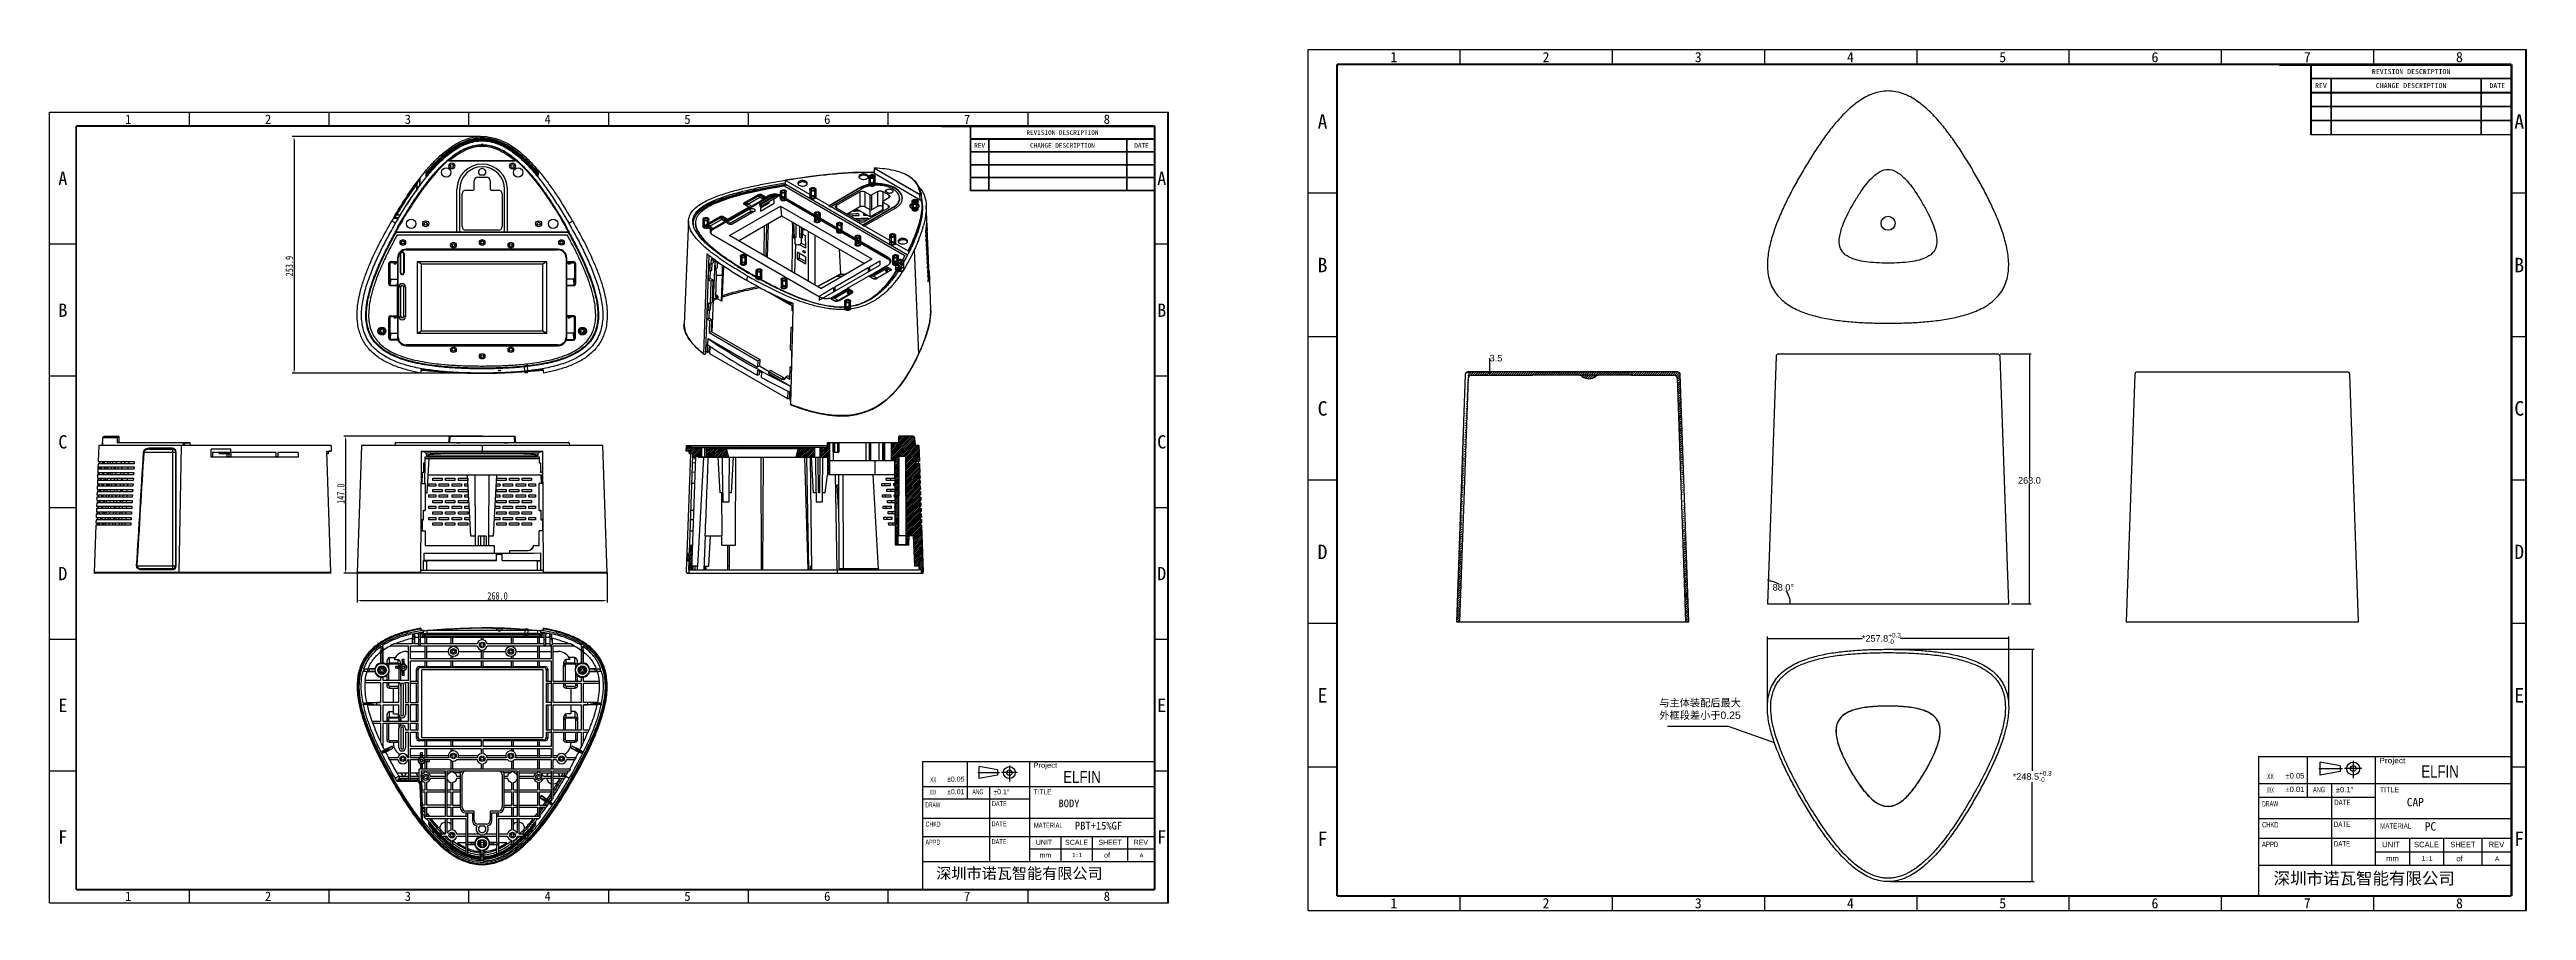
# Model space of a CAD drawing. Header units: millimetres. Extents: x 480 to 3134, y 272 to 1195.
import ezdxf
from ezdxf.enums import TextEntityAlignment as Align

# ---------------------------------------------------------------- set-up
doc = ezdxf.new("R2010")
doc.units = ezdxf.units.MM
doc.layers.add('06-ccbz', color=1, linetype='Continuous')
doc.layers.add('DIM', color=6, linetype='Continuous')
doc.styles.get("Standard").update_dxf_attribs({"font": 'arial.ttf'})
doc.styles.add('TEXTSTYLE_2', font='txt')
doc.styles.add('国标文本', font='simfang.ttf', dxfattribs={"width": 0.7})
doc.dimstyles.get("Standard").update_dxf_attribs({"dimtxt": 0.18, "dimasz": 0.18, "dimexe": 0.18, "dimexo": 0.0625, "dimgap": 0.09, "dimtad": 0, "dimtih": 1, "dimtoh": 1, "dimdec": 4, "dimzin": 0, "dimdsep": 46, "dimtxsty": 'Standard', "dimcen": 0.09, "dimadec": 0, "dimazin": 0, "dimtfac": 1, "dimtdec": 4, "dimtofl": 0, "dimtmove": 0, "dimatfit": 3, "dimfxl": 1, "dimtolj": 1, "dimtzin": 0, "dimarcsym": 0})
doc.dimstyles.new('国标尺寸标注', dxfattribs={"dimtxt": 8, "dimasz": 3.5, "dimexe": 2, "dimexo": 0, "dimgap": 1, "dimtad": 1, "dimtoh": 1, "dimdec": 1, "dimzin": 1, "dimdsep": 46, "dimtxsty": '国标文本', "dimcen": 1.5, "dimadec": 0, "dimazin": 0, "dimtfac": 1, "dimtdec": 1, "dimtmove": 0, "dimatfit": 2, "dimfxl": 1, "dimarcsym": 0})

msp = doc.modelspace()

# ---------------------------------------------------------------- texts
at = {"color": 1, "linetype": 'Continuous', "attachment_point": 2, "style": 'TEXTSTYLE_2'}
for s, insert, char_height, width in [('1', (1920.439134380293, 1192.609275445147), 10.87486726122234, 10.87486726122234), ('2', (2083.56214329863, 1192.609275445147), 10.87486726122234, 10.87486726122234), ('3', (2246.685152216964, 1192.609275445147), 10.87486726122234, 10.87486726122234), ('4', (2409.808161135301, 1192.609275445147), 10.87486726122234, 10.87486726122234), ('5', (2572.931170053631, 1192.609275445147), 10.87486726122234, 10.87486726122234), ('6', (2736.054178971528, 1192.609275445147), 10.87486726122234, 10.87486726122234), ('7', (2899.177187889865, 1192.609275445147), 10.87486726122234, 10.87486726122234), ('8', (3062.300196808203, 1192.609275445147), 10.87486726122234, 10.87486726122234), ('1', (564.4678288400937, 1125.532323739701), 9.986104004795537, 9.986104004795537), ('2', (714.2593889120253, 1125.532323739701), 9.986104004795537, 9.986104004795537), ('3', (864.0509489839569, 1125.532323739701), 9.986104004795537, 9.986104004795537), ('4', (1013.842509055892, 1125.532323739701), 9.986104004795537, 9.986104004795537), ('5', (1163.634069127824, 1125.532323739701), 9.986104004795537, 9.986104004795537), ('6', (1313.425629199355, 1125.532323739701), 9.986104004795537, 9.986104004795537), ('7', (1463.217189271287, 1125.532323739701), 9.986104004795537, 9.986104004795537), ('8', (1613.008749343222, 1125.532323739701), 9.986104004795537, 9.986104004795537), ('A', (1844.128327153318, 1125.806519412112), 15.53552465876347, 15.53552465876347), ('A', (3126.344180667893, 1125.806519412112), 15.53552465876347, 15.53552465876347), ('A', (494.393625693192, 1064.1891134247), 14.2658628638783, 14.2658628638783), ('A', (1671.818651877373, 1064.1891134247), 14.2658628638783, 14.2658628638783), ('B', (1844.128327153318, 972.0048252888591), 15.53552465876347, 15.53552465876347), ('B', (3126.344180667893, 972.0048252888591), 15.53552465876347, 15.53552465876347), ('B', (494.393625693192, 922.9570710709322), 14.2658628638783, 14.2658628638783), ('B', (1671.818651877373, 922.9570710709322), 14.2658628638783, 14.2658628638783), ('C', (1844.128327153318, 818.2910088814333), 15.53552465876347, 15.53552465876347), ('C', (3126.344180667893, 818.2910088814333), 15.53552465876347, 15.53552465876347), ('C', (494.393625693192, 781.8057245076379), 14.2658628638783, 14.2658628638783), ('C', (1671.818651877373, 781.8057245076379), 14.2658628638783, 14.2658628638783), ('D', (1844.128327153318, 664.4893147581788), 15.53552465876347, 15.53552465876347), ('D', (3126.344180667893, 664.4893147581788), 15.53552465876347, 15.53552465876347), ('D', (494.393625693192, 640.5736821538703), 14.2658628638783, 14.2658628638783), ('D', (1671.818651877373, 640.5736821538703), 14.2658628638783, 14.2658628638783), ('E', (1844.128327153318, 510.6876206353645), 15.53552465876347, 15.53552465876347), ('E', (3126.344180667893, 510.6876206353645), 15.53552465876347, 15.53552465876347), ('E', (494.393625693192, 499.3416398005065), 14.2658628638783, 14.2658628638783), ('E', (1671.818651877373, 499.3416398005065), 14.2658628638783, 14.2658628638783), ('F', (494.393625693192, 358.1095974471427), 14.2658628638783, 14.2658628638783), ('F', (1671.818651877373, 358.1095974471427), 14.2658628638783, 14.2658628638783), ('F', (1844.128327153318, 356.885926512552), 15.53552465876347, 15.53552465876347), ('F', (3126.344180667893, 356.885926512552), 15.53552465876347, 15.53552465876347), ('1', (564.4678288400937, 292.4866282726562), 9.986104004795537, 9.986104004795537), ('2', (714.2593889120253, 292.4866282726562), 9.986104004795537, 9.986104004795537), ('3', (864.0509489839569, 292.4866282726562), 9.986104004795537, 9.986104004795537), ('4', (1013.842509055892, 292.4866282726562), 9.986104004795537, 9.986104004795537), ('5', (1163.634069127824, 292.4866282726562), 9.986104004795537, 9.986104004795537), ('6', (1313.425629199355, 292.4866282726562), 9.986104004795537, 9.986104004795537), ('7', (1463.217189271287, 292.4866282726562), 9.986104004795537, 9.986104004795537), ('8', (1613.008749343222, 292.4866282726562), 9.986104004795537, 9.986104004795537), ('1', (1920.439134380293, 285.4225130815357), 10.87486726122234, 10.87486726122234), ('2', (2083.56214329863, 285.4225130815357), 10.87486726122234, 10.87486726122234), ('3', (2246.685152216964, 285.4225130815357), 10.87486726122234, 10.87486726122234), ('4', (2409.808161135301, 285.4225130815357), 10.87486726122234, 10.87486726122234), ('5', (2572.931170053631, 285.4225130815357), 10.87486726122234, 10.87486726122234), ('6', (2736.054178971528, 285.4225130815357), 10.87486726122234, 10.87486726122234), ('7', (2899.177187889865, 285.4225130815357), 10.87486726122234, 10.87486726122234), ('8', (3062.300196808203, 285.4225130815357), 10.87486726122234, 10.87486726122234)]:
    msp.add_mtext(s, dxfattribs=dict(at, insert=insert, char_height=char_height, width=width))
at = {"color": 0, "linetype": 'Continuous', "attachment_point": 2, "line_spacing_factor": 1.0000002, "style": 'TEXTSTYLE_2'}
for s, insert, char_height, width in [('REVISION DESCRIPTION', (3010.527710631966, 1174.33065292434), 5.369078586912569, 107.3815717382513), ('REV', (2913.884318833818, 1159.24960822514), 5.369078586912569, 16.1072357607377), ('CHANGE DESCRIPTION', (3010.527710631966, 1159.297236422426), 5.369078586912569, 96.64341456442624), ('DATE', (3102.820060079295, 1159.24960822514), 5.369078586912569, 21.47631434765028), ('REV', (1476.722360018717, 1094.89902050737), 4.930283367229171, 14.79085010168751), ('REVISION DESCRIPTION', (1565.467439723172, 1108.747546401952), 4.930283367229171, 98.6056673445834), ('CHANGE DESCRIPTION', (1565.467439723172, 1094.942756225722), 4.930283367229171, 88.74510061012506), ('DATE', (1650.217071906209, 1094.89902050737), 4.930283367229171, 19.72113346891669)]:
    msp.add_mtext(s, dxfattribs=dict(at, insert=insert, char_height=char_height, width=width))
at = {"color": 1, "insert": (2205.0438264978, 498.8469044436079), "char_height": 8, "width": 88.0925340396257, "attachment_point": 1}
msp.add_mtext('{\\fSimSun|b0|i0|c134|p2;与主体装配后最大外框段差小于}0.25', dxfattribs=at)
at = {"attachment_point": 1}
for s, insert, char_height, width in [('{\\fSimSun|b0|i0|c134|p2;BODY}', (1561.195467649653, 391.1968247844234), 8.253752853793296, 188.1855650664871), ('{\\fSimSun|b0|i0|c134|p2;CAP}', (3005.875533043905, 392.9179170828484), 8.9883368577809, 72.93880086146551)]:
    msp.add_mtext(s, dxfattribs=dict(at, insert=insert, char_height=char_height, width=width))
at = {"color": 0, "attachment_point": 1}
for s, insert, char_height, width in [('{\\fSimSun|b0|i0|c134|p2;PBT+15%GF }', (1578.836238981257, 367.2878025157606), 8.253752853793296, 188.1855650664871), ('{\\fSimSun|b0|i0|c134|p2;PC  }', (3025.086333024021, 366.880991832275), 8.9883368577809, 204.9340803574045), ('{\\fSimSun|b0|i0|c134|p2;\\H0.3333x;1:1}', (1575.835770400521, 334.0384730884634), 13.6709509128192, 530.9108680022737), ('{\\H0.3333x;A}', (1648.016666624739, 333.6731687916326), 13.6709509128192, 530.9108680022737), ('{\\fSimSun|b0|i0|c134|p2;\\H0.3333x;1:1}', (3021.818822739599, 330.6724720859493), 14.88766554406011, 578.1619352544762), ('{\\H0.3333x;A}', (3100.423818727773, 330.2746557067021), 14.88766554406011, 578.1619352544762)]:
    msp.add_mtext(s, dxfattribs=dict(at, insert=insert, char_height=char_height, width=width))
at = {"color": 252, "true_color": 0x939598, "attachment_point": 1}
for insert, char_height, width in [((1430.220936293503, 317.9529480410583), 11.88540410946235, 270.9872136957415), ((2863.244268397055, 313.1553353093259), 12.9432050752045, 295.1050757146625)]:
    msp.add_mtext('{\\fSimSun|b0|i0|c134|p2;深圳市诺瓦智能有限公司}', dxfattribs=dict(at, insert=insert, char_height=char_height, width=width))
at = {"layer": 'DIM', "color": 0}
for s, height, width, p, p2 in [('Project', 5.359012757825126, 1.10055282233072, (1534.169347974366, 425.2910979941789), (1559.812639616517, 425.2910979941789)), ('Project', 5.835964893271563, 1.100552822330769, (2976.444088717519, 430.0465806082739), (3004.369633315822, 430.0465806082739)), ('ELFIN', 13.04678302779811, 0.7812998985584554, (3021.358733441361, 414.6412269945122), (3061.715340048861, 414.6412269945122)), ('.XXX', 5.359012757825126, 0.4644681381290022, (1422.412095888052, 396.2827115717446), (1430.336097384275, 396.2827115717446)), ('.XX', 5.359012757825126, 0.6566715542708431, (1422.412095888052, 409.680243466315), (1430.336097384275, 409.680243466315)), ('ANG', 5.359012757825126, 0.7326519154960752, (1468.941058606695, 396.7401414048563), (1480.827060851028, 396.7401414048563)), ('TITLE', 5.359012757825126, 0.9435424618277009, (1534.50679276681, 396.6879196121063), (1553.73926149842, 396.6879196121063)), ('ELFIN', 13.04678302779811, 0.781299898558385, (1566.242594344847, 408.8733968495781), (1606.599200952343, 408.8733968495781)), ('.XXX', 5.835964893271563, 0.4644681381287344, (2854.740441195525, 398.456447794244), (2863.369678824907, 398.456447794244)), ('.XX', 5.835964893271563, 0.6566715542704645, (2854.740441195525, 413.0463600274325), (2863.369678824907, 413.0463600274325)), ('ANG', 5.835964893271563, 0.73265191549628, (2905.410481596122, 398.9545888824996), (2918.354338040204, 398.9545888824996)), ('TITLE', 5.835964893271563, 0.9435424618275896, (2976.81156609649, 398.8977193501978), (2997.755724545212, 398.8977193501978)), ('DRAW', 5.359012757825126, 0.7007075764676188, (1418.616130922972, 382.7434430222056), (1434.643188199308, 382.7434430222056)), ('DATE', 5.359012757825126, 0.8026963211200826, (1489.825008885029, 384.0757003980198), (1505.852066161366, 384.0757003980198)), ('DRAW', 5.835964893271563, 0.7007075764675312, (2850.606635348551, 383.7121843437944), (2868.06010072248, 383.7121843437944)), ('DATE', 5.835964893271563, 0.8026963211199822, (2928.153103449233, 385.163012626057), (2945.606568823161, 385.163012626057)), ('APPD', 5.359012757825126, 0.7861443976974872, (1418.669876075728, 342.7636254232548), (1434.696933352068, 342.7636254232548)), ('CHKD', 5.359012757825126, 0.7555277108321362, (1418.86265090805, 362.1240230734475), (1434.88970818439, 362.1240230734475)), ('DATE', 5.359012757825126, 0.8026963211202648, (1489.462763998523, 343.3953026038071), (1505.489821274863, 343.3953026038071)), ('DATE', 5.359012757825126, 0.8026963211200826, (1489.483193532964, 362.5721611567678), (1505.5102508093, 362.5721611567678)), ('MATERIAL', 5.359012757825126, 0.8191973961042284, (1534.915660234466, 360.9079143717645), (1565.586393235044, 360.9079143717645)), ('APPD', 5.835964893271563, 0.7861443976975383, (2850.6651638199, 340.1741629785374), (2868.118629193836, 340.1741629785374)), ('CHKD', 5.835964893271563, 0.7555277108320276, (2850.8750956123, 361.2576360195981), (2868.328560986232, 361.2576360195981)), ('DATE', 5.835964893271563, 0.8026963211201497, (2927.758618767824, 340.862059428162), (2945.212084141756, 340.862059428162)), ('DATE', 5.835964893271563, 0.8026963211201497, (2927.780866530829, 361.7456583923322), (2945.234331904761, 361.7456583923322)), ('MATERIAL', 5.835964893271563, 0.8191973961042557, (2977.256822768766, 359.9332936434639), (3010.657251006396, 359.9332936434639))]:
    msp.add_text(s, height=height, dxfattribs=dict(at, width=width)).set_placement(p, p2, align=Align.FIT)
for s, height, p in [('%%p0.05', 5.359012757825126, (1441.812752031605, 410.3312360006021)), ('%%p0.01', 5.359012757825126, (1441.812752031605, 396.9337041060389)), ('%%p0.1%%d', 5.359012757825126, (1491.371804690094, 396.711630397911)), ('%%p0.05', 5.835964893271563, (2875.867755735853, 413.7552908972702)), ('%%p0.01', 5.835964893271563, (2875.867755735853, 399.1653786640909)), ('%%p0.1%%d', 5.835964893271563, (2929.837564080946, 398.9235403959392))]:
    msp.add_text(s, height=height, dxfattribs=at).set_placement(p)
at = {"layer": 'DIM', "color": 0, "attachment_point": 1}
for s, insert, char_height, width in [('UNIT', (1536.96146261154, 347.9880820384606), 5.359012757825126, 91.71582505786127), ('SCALE', (1568.311467308402, 347.9880820384606), 5.359012757825126, 91.71582505786127), ('SHEET', (1603.949122084356, 347.9880820384606), 5.359012757825126, 91.71582505786127), ('REV', (1641.730601899839, 347.9880820384606), 5.359012757825126, 91.71582505786127), ('UNIT', (2979.484701557401, 345.863596232497), 5.835964893271563, 99.87853348801096), ('SCALE', (3013.624856672282, 345.863596232497), 5.835964893271563, 99.87853348801096), ('SHEET', (3052.434262723295, 345.863596232497), 5.835964893271563, 99.87853348801096), ('REV', (3093.578294242358, 345.863596232497), 5.835964893271563, 99.87853348801096), ('mm', (1540.891807017328, 334.2334587058886), 5.359012757825126, 91.71582505786127), ('of', (1610.023291529687, 334.2334587058886), 5.359012757825126, 91.71582505786127), ('mm', (2983.7648466153, 330.884811423326), 5.835964893271563, 99.87853348801096), ('of', (3059.049033249263, 330.884811423326), 5.835964893271563, 99.87853348801096)]:
    msp.add_mtext(s, dxfattribs=dict(at, insert=insert, char_height=char_height, width=width))

# ---------------------------------------------------------------- blocks, each defined once
blk = doc.blocks.new('*D25')
at = {"color": 0, "lineweight": -2, "transparency": 16777216}
for p, q in [((2570.074627495811, 868.9662706484996), (2603.533571473061, 868.9662706484996)), ((2601.533571473061, 868.7862706484997), (2601.533571473061, 736.9072042970307)), ((2601.533571473061, 601.1462706475392), (2601.533571473061, 729.5791824689271)), ((2582.30553518279, 600.9662706475392), (2603.533571473061, 600.9662706475392))]:
    blk.add_line(p, q, dxfattribs=at)
at = {"color": 0, "transparency": 16777216}
for points in [[(2601.503571473061, 868.7862706484997), (2601.563571473061, 868.7862706484997), (2601.533571473061, 868.9662706484996)], [(2601.503571473061, 601.1462706475392), (2601.563571473061, 601.1462706475392), (2601.533571473061, 600.9662706475392)]]:
    blk.add_solid(points, dxfattribs=at)
at = {"layer": 'Defpoints', "color": 0, "transparency": 16777216}
for p in [(2567.074627495811, 868.9662706484996), (2601.533571473061, 868.9662706484996), (2579.30553518279, 600.9662706475392)]:
    blk.add_point(p, dxfattribs=at)
at = {"color": 0, "transparency": 16777216, "insert": (2601.533571473061, 736.8172042970313), "char_height": 7, "attachment_point": 2}
blk.add_mtext('\\A1;268.0', dxfattribs=at)
blk = doc.blocks.new('*D26')
at = {"color": 0, "lineweight": -2, "transparency": 16777216}
for p, q in [((2453.067878837694, 552.2317033667878), (2606.491110902472, 552.2317033667878)), ((2604.491110902472, 552.0517033667878), (2604.491110902472, 421.8451156481957)), ((2604.491110902472, 303.4271792591077), (2604.491110902472, 409.9018368851216)), ((2453.06865885391, 303.2471792591077), (2606.491110902472, 303.2471792591077))]:
    blk.add_line(p, q, dxfattribs=at)
at = {"color": 0, "transparency": 16777216}
for points in [[(2604.461110902472, 552.0517033667878), (2604.521110902473, 552.0517033667878), (2604.491110902472, 552.2317033667878)], [(2604.461110902472, 303.4271792591077), (2604.521110902473, 303.4271792591077), (2604.491110902472, 303.2471792591077)]]:
    blk.add_solid(points, dxfattribs=at)
at = {"layer": 'Defpoints', "color": 0, "transparency": 16777216}
for p in [(2450.067878837694, 552.2317033667878), (2450.06865885391, 303.2471792591077), (2604.491110902472, 303.2471792591077)]:
    blk.add_point(p, dxfattribs=at)
at = {"color": 0, "transparency": 16777216, "insert": (2604.491110902472, 421.7551156481961), "char_height": 7, "attachment_point": 2}
blk.add_mtext('\\A1;*248.5{\\H0.7x;\\S+0.3^ -0;} ', dxfattribs=at)
blk = doc.blocks.new('*D27')
at = {"color": 0, "lineweight": -2, "transparency": 16777216}
for p, q in [((2320.805260777212, 492.965730243408), (2320.805260777212, 565.9071298202998)), ((2320.985260777211, 563.9071298202998), (2422.374145422002, 563.9071298202998)), ((2579.150490822493, 563.9071298202998), (2463.347051288305, 563.9071298202998)), ((2579.330490822493, 492.9652844048287), (2579.330490822493, 565.9071298202998))]:
    blk.add_line(p, q, dxfattribs=at)
at = {"color": 0, "transparency": 16777216}
for points in [[(2320.985260777211, 563.9371298202998), (2320.985260777211, 563.8771298202998), (2320.805260777212, 563.9071298202998)], [(2579.150490822493, 563.9371298202998), (2579.150490822493, 563.8771298202998), (2579.330490822493, 563.9071298202998)]]:
    blk.add_solid(points, dxfattribs=at)
at = {"layer": 'Defpoints', "color": 0, "transparency": 16777216}
for p in [(2320.805260777212, 563.9071298202998), (2320.805260777212, 489.965730243408), (2579.330490822493, 489.9652844048287)]:
    blk.add_point(p, dxfattribs=at)
at = {"color": 0, "transparency": 16777216, "insert": (2442.860598355153, 569.7887692018369), "char_height": 7, "attachment_point": 2}
blk.add_mtext('\\A1;*257.8{\\H0.7x;\\S+0.3^ -0;}', dxfattribs=at)
blk = doc.blocks.new('*D28')
at = {"color": 0, "lineweight": -2, "transparency": 16777216}
for p, q in [((2321.709961862615, 626.8748480330751), (2321.730465448792, 627.4619900738272)), ((2346.729578395592, 600.9662706475365), (2347.317078429639, 600.9662706475359))]:
    blk.add_line(p, q, dxfattribs=at)
for start, end in [(60.21616164241703, 87.57924122535547), (0.4207456837784181, 34.67686513162609)]:
    blk.add_arc((2320.805208477124, 600.9662706475606), 24.51186995251514, start, end, dxfattribs=at)
at = {"color": 0, "transparency": 16777216}
for points in [[(2321.83937499987, 625.4262883476501), (2321.841689136484, 625.486243704139), (2321.66066599871, 625.4632084357368)], [(2345.346417323129, 601.1463795849304), (2345.28641772757, 601.1461592835007), (2345.317078429639, 600.9662706475376)]]:
    blk.add_solid(points, dxfattribs=at)
at = {"layer": 'Defpoints', "color": 0, "transparency": 16777216}
for p in [(2321.596708112273, 623.6317061979588), (2321.605262687492, 623.8766755759392), (2342.174275566825, 612.9743820846213), (2343.48445969609, 600.9662706475393), (2343.729578395592, 600.9662706475392)]:
    blk.add_point(p, dxfattribs=at)
at = {"color": 0, "transparency": 16777216, "insert": (2337.855734319066, 622.150259900107), "char_height": 7, "attachment_point": 2}
blk.add_mtext('\\A1;88.0°', dxfattribs=at)
blk = doc.blocks.new('*D29')
at = {"color": 0, "lineweight": -2, "transparency": 16777216}
for p, q in [((2002.951808329952, 849.7057581876015), (2025.301970377669, 849.7057581876015)), ((2023.301970377669, 849.7057581876015), (2023.301970377669, 864.3877135455001)), ((2023.301970377669, 864.3877135455001), (2023.481970377669, 864.3877135455001)), ((2023.301970377669, 846.3857581873614), (2023.301970377669, 849.5257581876016)), ((2006.381681307634, 846.2057581873614), (2025.301970377669, 846.2057581873614))]:
    blk.add_line(p, q, dxfattribs=at)
at = {"color": 0, "transparency": 16777216}
for points in [[(2023.271970377669, 849.5257581876016), (2023.331970377669, 849.5257581876016), (2023.301970377669, 849.7057581876015)], [(2023.271970377669, 846.3857581873614), (2023.331970377669, 846.3857581873614), (2023.301970377669, 846.2057581873614)]]:
    blk.add_solid(points, dxfattribs=at)
at = {"layer": 'Defpoints', "color": 0, "transparency": 16777216}
for p in [(1999.951808329952, 849.7057581876015), (2023.301970377669, 849.7057581876015), (2003.381681307634, 846.2057581873614)]:
    blk.add_point(p, dxfattribs=at)
at = {"color": 0, "transparency": 16777216, "insert": (2029.967945821052, 864.3877135455004), "char_height": 7, "attachment_point": 5}
blk.add_mtext('\\A1;3.5', dxfattribs=at)
blk = doc.blocks.new('*D30')
at = {"layer": '06-ccbz', "color": 0, "lineweight": -2, "transparency": 16777216}
for p, q in [((943.6796867765461, 780.7108555872474), (795.3456108435969, 780.7108555872474)), ((797.3456108435969, 777.2108555872474), (797.3456108435968, 637.2108555873274)), ((932.8571581111355, 633.7108555873274), (795.3456108435968, 633.7108555873274))]:
    blk.add_line(p, q, dxfattribs=at)
at = {"layer": '06-ccbz', "color": 0, "transparency": 16777216}
for points in [[(796.7622775102635, 777.2108555872474), (797.9289441769303, 777.2108555872474), (797.3456108435969, 780.7108555872474)], [(796.7622775102634, 637.2108555873274), (797.9289441769301, 637.2108555873274), (797.3456108435968, 633.7108555873274)]]:
    blk.add_solid(points, dxfattribs=at)
at = {"layer": 'Defpoints', "color": 0, "transparency": 16777216}
for p in [(943.6796867765461, 780.7108555872474), (797.3456108435968, 633.7108555873274), (932.8571581111355, 633.7108555873274)]:
    blk.add_point(p, dxfattribs=at)
at = {"layer": '06-ccbz', "color": 0, "transparency": 16777216, "insert": (792.2770394150252, 719.0599475108284), "char_height": 8, "attachment_point": 5, "rotation": 90, "style": '国标文本'}
blk.add_mtext('147.0', dxfattribs=at)
blk = doc.blocks.new('*D31')
at = {"layer": '06-ccbz', "color": 0, "lineweight": -2, "transparency": 16777216}
for p, q in [((809.669015250575, 634.7457554250686), (809.669015250575, 602.424347826447)), ((1077.690431351457, 634.7457553160101), (1077.690431351457, 602.424347826447)), ((813.169015250575, 604.424347826447), (1074.190431351457, 604.424347826447))]:
    blk.add_line(p, q, dxfattribs=at)
at = {"layer": '06-ccbz', "color": 0, "transparency": 16777216}
for points in [[(813.169015250575, 605.0076811597804), (813.169015250575, 603.8410144931137), (809.669015250575, 604.424347826447)], [(1074.190431351457, 605.0076811597804), (1074.190431351457, 603.8410144931137), (1077.690431351457, 604.424347826447)]]:
    blk.add_solid(points, dxfattribs=at)
at = {"layer": 'Defpoints', "color": 0, "transparency": 16777216}
for p in [(809.669015250575, 634.7457554250686), (1077.690431351457, 634.7457553160101), (1077.690431351457, 604.424347826447)]:
    blk.add_point(p, dxfattribs=at)
at = {"layer": '06-ccbz', "color": 0, "transparency": 16777216, "insert": (960.150042780755, 609.4929192550185), "char_height": 8, "attachment_point": 5, "style": '国标文本'}
blk.add_mtext('268.0', dxfattribs=at)
blk = doc.blocks.new('*D32')
at = {"layer": '06-ccbz', "color": 0, "lineweight": -2, "transparency": 16777216}
for p, q in [((941.9018735790543, 1102.071374683417), (740.1108745107559, 1102.071374683417)), ((742.1108745107559, 1098.571374683417), (742.1108745107559, 851.6618978168045)), ((943.6797233512771, 848.1618978168044), (740.1108745107559, 848.1618978168045))]:
    blk.add_line(p, q, dxfattribs=at)
at = {"layer": '06-ccbz', "color": 0, "transparency": 16777216}
for points in [[(741.5275411774226, 1098.571374683417), (742.6942078440893, 1098.571374683417), (742.1108745107559, 1102.071374683417)], [(741.5275411774226, 851.6618978168045), (742.6942078440893, 851.6618978168045), (742.1108745107559, 848.1618978168045)]]:
    blk.add_solid(points, dxfattribs=at)
at = {"layer": 'Defpoints', "color": 0, "transparency": 16777216}
for p in [(941.9018735790543, 1102.071374683417), (742.1108745107559, 848.1618978168045), (943.6797233512771, 848.1618978168044)]:
    blk.add_point(p, dxfattribs=at)
at = {"layer": '06-ccbz', "color": 0, "transparency": 16777216, "insert": (737.0423030821844, 963.0814575005734), "char_height": 8, "attachment_point": 5, "rotation": 90, "style": '国标文本'}
blk.add_mtext('253.9', dxfattribs=at)

# ---------------------------------------------------------------- dimensions: what is measured, and where the dimension line sits
at = {"color": 1}
for base, p1, p2, picture, middle in [((2023.301970377669, 849.7057581876015), (2003.381681307634, 846.2057581873614), (1999.951808329952, 849.7057581876015), '*D29', (2029.967945821052, 864.3877135455004)), ((2601.533571473061, 868.9662706484996), (2579.30553518279, 600.9662706475392), (2567.074627495811, 868.9662706484996), '*D25', (2601.533571473061, 733.2431933829794))]:
    dim = msp.add_linear_dim(base=base, p1=p1, p2=p2, angle=90, dimstyle='Standard', override={"dimtxt": 7, "dimexe": 2, "dimexo": 3, "dimtad": 0, "dimtoh": 1, "dimdec": 1, "dimzin": 0, "dimcen": 2, "dimadec": 1, "dimtol": 0, "dimtdec": 1, "dimtzin": 0}, dxfattribs=at)
    dim.commit()
    dim.dimension.update_dxf_attribs({"geometry": picture, "text_midpoint": middle, "dimtype": 160})
dim = msp.add_angular_dim_2l(base=(2342.174275566825, 612.9743820846213), line1=((2343.48445969609, 600.9662706475392), (2343.729578395592, 600.9662706475392)), line2=((2321.596708112273, 623.6317061979589), (2321.605262687492, 623.8766755759389)), dimstyle='Standard', override={"dimtxt": 7, "dimexe": 2, "dimexo": 3, "dimtad": 0, "dimtoh": 1, "dimdec": 1, "dimzin": 0, "dimcen": 2, "dimadec": 1, "dimtol": 0, "dimtdec": 1, "dimtzin": 0}, dxfattribs=at)
dim.commit()
dim.dimension.update_dxf_attribs({"geometry": '*D28', "text_midpoint": (2337.855734319066, 618.5762489860552), "dimtype": 162})
for base, p1, p2, angle, text, picture, middle in [((2320.805260777212, 563.9071298202998), (2579.330490822493, 489.9652844048287), (2320.805260777212, 489.965730243408), 180, '*257.8{\\H0.7x;\\S+0.3^ -0;}', '*D27', (2442.860598355153, 563.9071298202998)), ((2604.491110902472, 303.2471792591077), (2450.067878837694, 552.2317033667878), (2450.06865885391, 303.2471792591077), 270, '*248.5{\\H0.7x;\\S+0.3^ -0;} ', '*D26', (2604.491110902472, 415.8734762666591))]:
    dim = msp.add_linear_dim(base=base, p1=p1, p2=p2, angle=angle, text=text, dimstyle='Standard', override={"dimtxt": 7, "dimexe": 2, "dimexo": 3, "dimtad": 0, "dimtoh": 1, "dimdec": 1, "dimzin": 0, "dimcen": 2, "dimadec": 1, "dimtol": 0, "dimtdec": 1, "dimtzin": 0}, dxfattribs=at)
    dim.commit()
    dim.dimension.update_dxf_attribs({"geometry": picture, "text_midpoint": middle, "dimtype": 160})
at = {"layer": '06-ccbz'}
for base, p1, p2, picture, middle in [((742.1108745107559, 848.1618978168045), (941.9018735790543, 1102.071374683417), (943.6797233512771, 848.1618978168044), '*D32', (742.1108745107558, 963.0814575005734)), ((797.3456108435968, 633.7108555873274), (943.6796867765461, 780.7108555872474), (932.8571581111355, 633.7108555873274), '*D30', (797.3456108435967, 719.0599475108284))]:
    dim = msp.add_linear_dim(base=base, p1=p1, p2=p2, angle=90, dimstyle='国标尺寸标注', dxfattribs=at)
    dim.commit()
    dim.dimension.update_dxf_attribs({"geometry": picture, "text_midpoint": middle, "dimtype": 160})
dim = msp.add_linear_dim(base=(1077.690431351457, 604.424347826447), p1=(809.669015250575, 634.7457554250686), p2=(1077.690431351457, 634.7457553160101), dimstyle='国标尺寸标注', dxfattribs=at)
dim.commit()
dim.dimension.update_dxf_attribs({"geometry": '*D31', "text_midpoint": (960.150042780755, 604.424347826447), "dimtype": 160})

# ---------------------------------------------------------------- hatches: boundary and pattern name
h = msp.add_hatch()
h.set_pattern_fill('XSEC0001', color=3, scale=1.720112005539999, angle=45, style=0, pattern_type=0)
h.set_pattern_definition([(44.99999999999999, (2230.886619179753, 483.1499497639816), (-1.216302863299999, 1.216302863299999), [])])
edge = h.paths.add_edge_path()
edge.add_line((1996.953681633811, 846.8104543516001), (1987.696021647771, 581.7057581866393))
edge.add_arc((1999.951808332491, 846.7057581881218), 2.999999999479998, 90.00000041680002, 178.0000138857)
edge.add_line((1999.951808329952, 849.7057581876015), (2071.876655422311, 849.7057581876015))
edge.add_line((2071.876655422311, 849.7057581876015), (2071.876655422311, 849.5057581888213))
edge.add_line((2122.075783957051, 849.5057581888213), (2071.876655422311, 849.5057581888213))
edge.add_line((2122.075783957051, 849.5057581888213), (2122.075783957051, 849.3057581875019))
edge.add_line((2137.075783956992, 849.3057581875), (2122.075783957052, 849.3057581875))
edge.add_line((2137.075783956992, 849.5057581888213), (2137.075783956992, 849.3057581875019))
edge.add_line((2172.263805490893, 849.5057581888213), (2137.075783956992, 849.5057581888213))
edge.add_line((2172.263805490893, 849.7057581876015), (2172.263805490893, 849.5057581888213))
edge.add_line((2172.263805490893, 849.7057581876015), (2224.424713716493, 849.7057581876015))
edge.add_arc((2224.424713716493, 846.7057581881218), 2.999999999479998, 2.0000478025, 89.9999892138)
edge.add_line((2236.68054626599, 581.7057581866411), (2227.42288619867, 846.8104566782404))
edge.add_line((2233.128382382271, 581.7057581866411), (2236.68054626599, 581.7057581866411))
edge.add_line((2223.992945009293, 843.3104566780003), (2233.128382382272, 581.7057581866393))
edge.add_arc((2220.994772527112, 843.2057581878817), 2.999999999479998, 2.000047799099999, 89.9999892131)
edge.add_line((2175.87927554467, 846.2057581873614), (2220.99477252711, 846.2057581873614))
edge.add_arc((2175.279275545792, 847.0057581875608), 0.99999999898, 269.9997594171, 306.8698976458)
edge.add_line((2175.279275545792, 846.0057581885831), (2140.375783955913, 846.0057581885831))
edge.add_arc((2140.375783955911, 840.0057581870824), 5.999999998959999, 90.0000000318, 126.8698976262)
edge.add_arc((2129.575783955752, 854.4057581881425), 12.00000000046, 270, 306.8698976458)
edge.add_arc((2129.575783955752, 854.4057581881425), 12.00000000046, 233.1301023541999, 270)
edge.add_arc((2118.775783955592, 840.0057581870824), 5.999999998959999, 53.1301023665, 89.99999997979998)
edge.add_line((2118.775783955592, 846.0057581885831), (2068.861502687072, 846.0057581885831))
edge.add_arc((2068.861502687072, 847.0057581875608), 0.99999999898, 233.1317250356, 269.9999999831)
edge.add_line((2003.381681307634, 846.2057581873614), (2068.261538088174, 846.2057581873614))
edge.add_arc((2003.381681338113, 843.2057581878817), 2.999999999479998, 90.0000016133, 178.0000483516)
edge.add_line((1991.248185531491, 581.7057581866411), (2000.38362267587, 843.3104501679827))
edge.add_line((1987.696021647771, 581.7057581866411), (1991.248185531491, 581.7057581866411))
h = msp.add_hatch()
h.set_pattern_fill('XSEC0001', color=3, scale=1.32632620942, angle=45, style=0, pattern_type=0)
h.set_pattern_definition([(45, (730.1804125523267, 481.8463193929856), (-0.9378542584, 0.9378542584), [])])
edge = h.paths.add_edge_path()
edge.add_line((1411.612635075046, 770.8554396387663), (1412.206288154946, 753.8554396383261))
edge.add_line((1408.203849977468, 753.8554396383261), (1412.206288154946, 753.8554396383261))
edge.add_line((1408.203849977468, 753.8554396383261), (1408.291151900907, 751.3554396370655))
edge.add_line((1408.291151900907, 751.3554396370655), (1412.293590078385, 751.3554396370655))
edge.add_line((1412.293590078385, 751.3554396370655), (1412.415812772724, 747.8554396368254))
edge.add_line((1412.271849418285, 747.8554396368254), (1412.415812772724, 747.8554396368254))
edge.add_line((1412.271849418285, 747.8554396368254), (1412.271849418285, 745.355439638106))
edge.add_line((1412.271849418285, 745.355439638106), (1412.503114696166, 745.355439638106))
edge.add_line((1412.503114696166, 745.355439638106), (1412.625337390506, 741.8554396378659))
edge.add_line((1412.271849418285, 741.8554396378659), (1412.625337390506, 741.8554396378659))
edge.add_line((1412.271849418285, 741.8554396378659), (1412.271849418285, 739.3554396366053))
edge.add_line((1412.271849418285, 739.3554396366053), (1412.712639313944, 739.3554396366053))
edge.add_line((1412.712639313944, 739.3554396366053), (1412.834862005744, 735.8554396363652))
edge.add_line((1412.271849418285, 735.8554396363652), (1412.834862005744, 735.8554396363652))
edge.add_line((1412.271849418285, 735.8554396363652), (1412.271849418285, 733.3554396376458))
edge.add_line((1412.271849418285, 733.3554396376458), (1412.922163929186, 733.3554396376458))
edge.add_line((1412.922163929186, 733.3554396376458), (1413.044386623525, 729.8554396374057))
edge.add_line((1412.271849418285, 729.8554396374057), (1413.044386623525, 729.8554396374057))
edge.add_line((1412.271849418285, 729.8554396374057), (1412.271849418285, 727.3554396386862))
edge.add_line((1412.271849418285, 727.3554396386862), (1413.131688546964, 727.3554396386862))
edge.add_line((1413.131688546968, 727.3554396386862), (1413.253911241307, 723.8554396384461))
edge.add_line((1412.271849418285, 723.8554396384461), (1413.253911241303, 723.8554396384461))
edge.add_line((1412.271849418285, 723.8554396384461), (1412.271849418285, 721.3554396371856))
edge.add_line((1412.271849418285, 721.3554396371856), (1413.341213164746, 721.3554396371856))
edge.add_line((1413.341213164746, 721.3554396371856), (1413.463435856545, 717.8554396369454))
edge.add_line((1412.271849418285, 717.8554396369454), (1413.463435856545, 717.8554396369454))
edge.add_line((1412.271849418285, 717.8554396369454), (1412.271849418285, 715.355439638226))
edge.add_line((1412.271849418285, 715.355439638226), (1413.550737779984, 715.355439638226))
edge.add_line((1413.550737779988, 715.355439638226), (1413.672960474327, 711.8554396379859))
edge.add_line((1412.472229020066, 711.8554396379859), (1413.672960474327, 711.8554396379859))
edge.add_line((1412.472229020066, 711.8554396379859), (1412.559530943505, 709.3554396367254))
edge.add_line((1412.559530943505, 709.3554396367254), (1413.760262397765, 709.3554396367254))
edge.add_line((1413.760262397765, 709.3554396367254), (1413.882485092105, 705.8554396364852))
edge.add_line((1412.271849418285, 705.8554396364852), (1413.882485092105, 705.8554396364852))
edge.add_line((1412.271849418285, 705.8554396364852), (1412.271849418285, 703.3554396377658))
edge.add_line((1412.271849418285, 703.3554396377658), (1413.969787015543, 703.3554396377658))
edge.add_line((1413.969787015547, 703.3554396377658), (1414.092009707347, 699.8554396375257))
edge.add_line((1412.891278255625, 699.8554396375257), (1414.092009707347, 699.8554396375257))
edge.add_line((1412.891278255625, 699.8554396375257), (1412.978580179064, 697.3554396388063))
edge.add_line((1412.978580179068, 697.3554396388063), (1414.179311630789, 697.3554396388063))
edge.add_line((1414.179311630785, 697.3554396388063), (1414.301534325125, 693.8554396385662))
edge.add_line((1412.271849418285, 693.8554396385662), (1414.301534325125, 693.8554396385662))
edge.add_line((1412.271849418285, 693.8554396385662), (1412.271849418285, 691.3554396373056))
edge.add_line((1412.271849418285, 691.3554396373056), (1414.388836248563, 691.3554396373056))
edge.add_line((1414.388836248567, 691.3554396373056), (1414.511058942906, 687.8554396370655))
edge.add_line((1413.310327488645, 687.8554396370655), (1414.511058942906, 687.8554396370655))
edge.add_line((1413.310327488645, 687.8554396370655), (1413.397629412084, 685.3554396383461))
edge.add_line((1413.397629412088, 685.3554396383461), (1414.598360866348, 685.3554396383461))
edge.add_line((1414.598360866345, 685.3554396383461), (1416.360640976523, 634.8903400607451))
edge.add_arc((1415.361226968245, 634.8554396377858), 0.99999999898, 270.0000000788, 362.000006739)
edge.add_line((1413.996780494705, 633.8554396388063), (1415.361226968245, 633.8554396388063))
edge.add_line((1413.996780494705, 637.3554396365053), (1413.996780494705, 633.8554396388045))
edge.add_line((1413.996780494705, 637.3554396365053), (1411.496780493446, 637.3554396365053))
edge.add_line((1411.496780493446, 641.5554396362859), (1411.496780493446, 637.3554396365053))
edge.add_line((1411.496780493446, 641.5554396362859), (1407.040714018247, 641.5554396362859))
edge.add_line((1405.347942747965, 673.8554396386462), (1407.040714018247, 641.5554396362859))
edge.add_line((1405.347942747965, 673.8554396386462), (1401.035233120925, 673.8554396386462))
edge.add_line((1400.982872765908, 663.8554396386862), (1401.035233120929, 673.8554396386462))
edge.add_line((1400.982872765908, 663.8554396386862), (1398.282872765867, 663.8554396386862))
edge.add_line((1397.982872766428, 664.1554396381252), (1398.282872765867, 663.8554396386862))
edge.add_line((1397.982872766428, 664.1554396381252), (1397.982872766428, 673.8554396386462))
edge.add_line((1397.982872766428, 673.8554396386462), (1397.582872766328, 673.8554396386462))
edge.add_line((1397.286165587328, 758.855439638306), (1397.582872766328, 673.8554396386462))
edge.add_line((1397.286165587328, 758.855439638306), (1390.179579942767, 758.855439638306))
edge.add_line((1390.179579942767, 758.855439638306), (1389.882872766306, 673.8554396386462))
edge.add_line((1389.882872766306, 673.8554396386462), (1389.482872766206, 673.8554396386462))
edge.add_line((1389.482872766206, 664.1554396381252), (1389.482872766206, 673.8554396386462))
edge.add_line((1389.482872766206, 664.1554396381252), (1389.182872766767, 663.8554396386862))
edge.add_line((1389.182872766767, 663.8554396386862), (1386.482872766726, 663.8554396386862))
edge.add_line((1386.482872766726, 663.8554396386862), (1385.985449382606, 758.855439638306))
edge.add_line((1385.985449382606, 758.855439638306), (1384.432872764624, 758.855439638306))
edge.add_line((1384.432872764628, 758.855439638306), (1384.432872764628, 754.2554396384257))
edge.add_line((1384.432872764628, 754.2554396384257), (1381.932872765909, 754.2554396384257))
edge.add_line((1381.932872765905, 774.0554396370262), (1381.932872765905, 754.2554396384257))
edge.add_line((1383.732872765086, 774.0554396370262), (1381.932872765905, 774.0554396370262))
edge.add_line((1383.732872765086, 773.255439636825), (1383.732872765086, 774.0554396370244))
edge.add_line((1386.732872764565, 773.255439636825), (1383.732872765086, 773.255439636825))
edge.add_line((1386.732872764565, 773.255439636825), (1386.732872764565, 774.0554396370244))
edge.add_line((1390.032872766027, 774.0554396370262), (1386.732872764565, 774.0554396370262))
edge.add_line((1390.032872766027, 774.0554396370262), (1390.144793253388, 780.4673601253271))
edge.add_line((1390.532872766787, 780.8554396387262), (1390.144793253388, 780.4673601253271))
edge.add_line((1405.665260538528, 780.8554396387262), (1390.532872766787, 780.8554396387262))
edge.add_line((1405.665260538528, 780.8554396387262), (1407.053450817766, 779.5148782228262))
edge.add_line((1407.053450817766, 779.5148782228262), (1407.339544223225, 774.0554396370262))
edge.add_arc((1407.013131474985, 773.6766854720063), 0.5000000007600001, 1.999999968, 49.2450274445)
edge.add_line((1407.512826899267, 773.6941352186659), (1407.611956332705, 770.8554396387663))
edge.add_line((1411.612635075046, 770.8554396387663), (1407.611956332705, 770.8554396387663))
edge = h.paths.add_edge_path()
edge.add_line((1162.418585839045, 764.8554396372656), (1162.628110456824, 770.8554396387663))
edge.add_line((1167.232872768745, 770.8554396387663), (1162.628110456826, 770.8554396387663))
edge.add_line((1167.232872768745, 769.0554396370462), (1167.232872768745, 770.8554396387663))
edge.add_arc((1167.932872768284, 769.0554396370462), 0.6999999995399999, 179.999869561, 270.0001429914)
edge.add_line((1170.232872768225, 768.3554396375057), (1167.932872768286, 768.3554396375057))
edge.add_line((1170.232872768225, 768.3554396375057), (1170.232872768225, 768.855439638266))
edge.add_line((1177.774267657467, 768.855439638266), (1170.232872768227, 768.855439638266))
edge.add_line((1177.774267657467, 768.855439638266), (1177.774267657467, 758.2554396368869))
edge.add_line((1177.774267657467, 758.2554396368851), (1175.232872765668, 758.2554396368851))
edge.add_line((1175.232872765664, 758.2554396368851), (1175.232872765664, 758.855439638306))
edge.add_line((1175.232872765664, 758.855439638306), (1172.517627606883, 758.855439638306))
edge.add_line((1172.517627606885, 758.855439638306), (1172.444342645505, 756.7568328779453))
edge.add_line((1171.444951817266, 756.7917323738056), (1172.444342645505, 756.7568328779453))
edge.add_line((1169.515969157586, 758.8603130220054), (1171.444951817266, 756.7917323738056))
edge.add_line((1169.515969157586, 758.8603130220054), (1169.551774386966, 759.8856406436862))
edge.add_arc((1167.552992733024, 759.9554396379463), 2.0000000005, 358, 450)
edge.add_line((1167.552992733024, 761.9554396384447), (1165.618585839844, 761.9554396384447))
edge.add_line((1165.618585839846, 762.8554396367654), (1165.618585839846, 761.9554396384447))
edge.add_arc((1163.618585839344, 762.8554396367654), 2.0000000005, 359.9999921578, 450.0000141354)
edge.add_line((1163.618585839344, 764.8554396372656), (1162.418585839043, 764.8554396372656))
edge = h.paths.add_edge_path()
edge.add_line((1310.732872765886, 768.855439638266), (1305.691477872828, 768.855439638266))
edge.add_line((1310.732872765886, 768.3554396375057), (1310.732872765886, 768.855439638266))
edge.add_line((1313.724145233926, 768.3554396375057), (1310.732872765886, 768.3554396375057))
edge.add_line((1313.724145233926, 768.3554396375057), (1313.823639104026, 774.0554396370262))
edge.add_line((1315.832872766525, 774.0554396370262), (1313.823639104026, 774.0554396370262))
edge.add_line((1315.832872766525, 774.0554396370262), (1315.832872766525, 739.2554396384858))
edge.add_line((1315.832872766525, 739.2554396384858), (1313.832872766026, 739.2554396384858))
edge.add_line((1313.832872766026, 758.2554396368851), (1313.832872766026, 739.2554396384858))
edge.add_line((1313.832872766026, 758.2554396368851), (1305.691477872828, 758.2554396368851))
edge.add_line((1305.691477872828, 768.855439638266), (1305.691477872828, 758.2554396368869))
edge = h.paths.add_edge_path()
edge.add_line((1299.774267657485, 768.855439638266), (1295.432872766505, 768.855439638266))
edge.add_line((1299.774267657485, 768.855439638266), (1299.774267657485, 758.2554396368869))
edge.add_line((1299.774267657485, 758.2554396368851), (1279.932568092805, 758.2554396368851))
edge.add_line((1282.337711626427, 767.5554396373063), (1279.932568092809, 758.2554396368869))
edge.add_line((1294.632872766306, 767.5554396373063), (1282.337711626427, 767.5554396373063))
edge.add_line((1294.632872766306, 767.055439636546), (1294.632872766306, 767.5554396373063))
edge.add_line((1295.432872766505, 767.055439636546), (1294.632872766306, 767.055439636546))
edge.add_line((1295.432872766505, 767.055439636546), (1295.432872766505, 768.855439638266))
edge = h.paths.add_edge_path()
edge.add_line((1192.032872764787, 768.855439638266), (1183.691477872806, 768.855439638266))
edge.add_line((1192.032872764787, 767.055439636546), (1192.032872764787, 768.855439638266))
edge.add_line((1192.832872764986, 767.055439636546), (1192.032872764787, 767.055439636546))
edge.add_line((1192.832872764986, 767.055439636546), (1192.832872764986, 767.5554396373063))
edge.add_line((1205.128033904868, 767.5554396373063), (1192.832872764988, 767.5554396373063))
edge.add_line((1205.128033904868, 767.5554396373063), (1207.533177438487, 758.2554396368869))
edge.add_line((1207.533177438487, 758.2554396368851), (1204.871125927446, 758.2554396368851))
edge.add_line((1204.765329738228, 758.855439638306), (1204.871125927446, 758.2554396368851))
edge.add_line((1204.765329738228, 758.855439638306), (1197.732872766848, 758.855439638306))
edge.add_line((1197.732872766846, 758.855439638306), (1197.732872766846, 758.2554396368851))
edge.add_line((1197.732872766846, 758.2554396368851), (1195.732872766346, 758.2554396368851))
edge.add_line((1195.732872766344, 758.855439638306), (1195.732872766344, 758.2554396368851))
edge.add_line((1195.732872766344, 758.855439638306), (1186.232872764604, 758.855439638306))
edge.add_line((1186.232872764605, 758.2554396368851), (1186.232872764605, 758.855439638306))
edge.add_line((1186.232872764605, 758.2554396368851), (1183.691477872806, 758.2554396368851))
edge.add_line((1183.691477872806, 768.855439638266), (1183.691477872806, 758.2554396368869))
edge = h.paths.add_edge_path()
edge.add_line((1372.832872766805, 754.2554396384257), (1372.832872766805, 774.0554396370262))
edge.add_line((1374.832872764768, 774.0554396370262), (1372.832872766809, 774.0554396370262))
edge.add_line((1374.832872764768, 774.0554396370262), (1374.832872764768, 754.2554396384257))
edge.add_line((1374.832872764768, 754.2554396384257), (1372.832872766809, 754.2554396384257))
edge = h.paths.add_edge_path()
edge.add_line((1165.272925482146, 637.3554396365053), (1165.625576600567, 647.4540463988651))
edge.add_line((1162.897183167344, 647.5493239959651), (1165.625576600565, 647.4540463988651))
edge.add_line((1162.897183167344, 647.5493239959651), (1163.174737532225, 655.4975806191051))
edge.add_line((1163.174737532227, 655.4975806191051), (1165.908129136806, 655.5452923651847))
edge.add_line((1165.908129136806, 655.5452923651865), (1166.195290012825, 663.7685039730859))
edge.add_line((1166.195290012824, 663.7685039730859), (1169.198949509684, 663.8209330452664))
edge.add_line((1169.198949509686, 663.8209330452664), (1168.274754113985, 637.3554396365071))
edge.add_line((1168.274754113987, 637.3554396365053), (1165.272925482146, 637.3554396365053))

# ---------------------------------------------------------------- linework, layer by layer
at = {"color": 7, "linetype": 'Continuous'}
for p, q in [((1828.592802494553, 272.2173171215418), (1828.592802494553, 1195.311658891145)), ((1828.592802494553, 1195.311658891145), (3134.111942997275, 1195.311658891145)), ((3134.111942997275, 272.2173171215418), (3134.111942997275, 1195.311658891145)), ((2903.146164189682, 1103.995739372271), (2903.146164189682, 1179.162821881841)), ((480.1277628293101, 280.3606448383198), (480.1277628293101, 1128.01385123832)), ((480.1277628293101, 1128.01385123832), (1678.951583309314, 1128.01385123832)), ((1678.951583309314, 280.3606448383198), (1678.951583309314, 1128.01385123832)), ((942.7112629742551, 1093.071070052343), (942.7112629742551, 1093.343602885483)), ((944.7112629722178, 1093.069490804803), (944.7112629722178, 1093.341976137403)), ((1466.861795607208, 1044.160848925305), (1466.861795607208, 1113.184799806451)), ((3117.909257073945, 1103.995739372271), (2903.146164189682, 1103.995739372271)), ((883.6765553085752, 1061.496262638204), (883.6766824025544, 1061.634003927364)), ((883.6766824025544, 1061.634003927364), (883.7454895166557, 1061.565092261782)), ((883.6769202964169, 1061.826781677442), (883.6771330976153, 1061.964437129844)), ((883.6771330976153, 1061.964437129844), (883.7458545044974, 1061.895611303564)), ((883.6774911233151, 1062.157094565204), (883.6777898349355, 1062.294663975103)), ((883.6777898349355, 1062.294663975103), (883.7464253313956, 1062.225924188782)), ((883.678268274416, 1062.487200813803), (883.6786530945756, 1062.624683985623)), ((883.6786530945756, 1062.624683985623), (883.7472024824965, 1062.556030437383)), ((883.6792522246942, 1062.817099948263), (883.6797233515172, 1062.954496681343)), ((883.6797233515172, 1062.954496681343), (883.7481864327747, 1062.885929574382)), ((908.4983300286549, 1077.637221026784), (907.8876012882174, 1077.530441829624)), ((909.2400430969174, 1075.888105231143), (908.583423099517, 1075.776184741244)), ((978.776023272836, 1075.776184741244), (908.583423099517, 1075.776184741244)), ((909.0391984820963, 1076.276184742002), (908.6195372868751, 1076.125539643243)), ((909.0391984820963, 1076.276184742002), (978.3201750709959, 1076.276184742002)), ((978.1194027471174, 1075.888105231143), (909.2400430969174, 1075.888105231143)), ((978.776023272836, 1075.776184741244), (978.1194027471174, 1075.888105231143)), ((978.7398948944974, 1076.125526950864), (978.3201750709959, 1076.276184742002)), ((979.4718449901557, 1077.530442106483), (978.8611214694174, 1077.637220434963)), ((1003.679723351037, 1062.954496681343), (1003.611260269776, 1062.885929574382)), ((1003.680793607975, 1062.624683985623), (1003.612244220058, 1062.556030437383)), ((1003.681656867615, 1062.294663975103), (1003.613021371155, 1062.225924188782)), ((1003.613592198057, 1061.895611303564), (1003.682313604935, 1061.964437129844)), ((1003.682764299996, 1061.634003927364), (1003.613957185895, 1061.565092261782)), ((1003.679723351037, 1062.954496681343), (1003.680194477856, 1062.817099948263)), ((1003.680793607975, 1062.624683985623), (1003.681178428134, 1062.487200813803)), ((1003.681656867615, 1062.294663975103), (1003.681955579235, 1062.157094565204)), ((1003.682313604935, 1061.964437129844), (1003.682526406137, 1061.826781677442)), ((1003.682764299996, 1061.634003927364), (1003.682891393975, 1061.496262638204)), ((1363.75684477044, 1068.128871379564), (1363.206386313319, 1063.051010077343)), ((1363.590337425019, 1063.444529381743), (1363.499539811339, 1062.604601186064)), ((1413.133410027778, 1033.949121128582), (1363.499539811339, 1062.604601186064)), ((1364.04298160482, 1067.617581604583), (1363.590337425019, 1063.444529381743)), ((1363.757370288818, 1068.128840698902), (1363.772106698259, 1068.161694349223)), ((1364.17537493668, 1068.174873611662), (1363.772106698259, 1068.161694349223)), ((1412.748246673138, 1039.498219850024), (1364.04298160482, 1067.617581604583)), ((1364.17537493668, 1068.174873611662), (1413.16462725008, 1039.891555456543)), ((875.4879488740371, 1047.704665855183), (872.4962012329561, 1043.431532968903)), ((872.4962012329561, 1043.431532968903), (872.4967002642152, 1043.431183591903)), ((873.6017159916955, 1051.057290846644), (872.7954216352773, 1051.647774905703)), ((873.6017159916955, 1051.057290846644), (873.3794481024743, 1044.692371290503)), ((875.9861602550554, 1048.424566335623), (875.4879488740371, 1047.704665855183)), ((876.2438281293544, 1048.802144681304), (875.9861602550554, 1048.424566335623)), ((876.7915731882968, 1056.441724403383), (876.5404443915977, 1049.250336568763)), ((876.7072472914151, 1049.519223940562), (876.7264273876754, 1049.567262571944)), ((876.7264273876754, 1049.567262571944), (876.9990149476544, 1057.016413825502)), ((883.6763956848154, 1061.165537925002), (883.6764372696962, 1061.303364852803)), ((883.6764409349162, 1060.834608022982), (883.6763972138942, 1060.972520388763)), ((883.6763972138942, 1060.972520388763), (883.745375145536, 1060.903437646562)), ((883.6764372696962, 1061.303364852803), (883.7453298928958, 1061.234367548583)), ((883.6766905813565, 1060.503473417282), (883.6765617550955, 1060.641471015304)), ((883.6765617550955, 1060.641471015304), (883.745624789437, 1060.572303040863)), ((883.6771441339151, 1060.172134595583), (883.6769304056143, 1060.310217225184)), ((883.6769304056143, 1060.310217225184), (883.7460783419956, 1060.240964219163)), ((883.6778011074566, 1059.840592040484), (883.6775026803152, 1059.978759498463)), ((883.6775026803152, 1059.978759498463), (883.7467353155371, 1059.909421666604)), ((883.678661011756, 1059.508846249822), (883.6782780889771, 1059.647098330443)), ((883.6782780889771, 1059.647098330443), (883.7475952198365, 1059.577675875944)), ((883.6797233515172, 1059.176897716363), (883.6792561388356, 1059.315234213884)), ((883.6792561388356, 1059.315234213884), (883.7486575595976, 1059.245727339943)), ((916.6797233508769, 999.5669510792432), (916.6797233508769, 1045.476184741923)), ((919.6797233503567, 999.5669510792432), (919.6797233503567, 1045.476184741923)), ((922.1797233516154, 1005.576184742742), (922.1797233516154, 1040.576184742604)), ((926.1797233500765, 1044.576184741063), (934.1797233520774, 1044.576184741063)), ((935.1797233510551, 1045.576184742584), (935.1797233510551, 1054.576184741023)), ((939.1797233520556, 1058.576184742024), (948.1797233504949, 1058.576184742024)), ((946.2075682828763, 1060.576184742524), (941.1518784196778, 1060.576184742524)), ((952.1797233514953, 1054.576184741023), (952.1797233514953, 1045.576184742584)), ((953.1797233504767, 1044.576184741063), (961.1797233499346, 1044.576184741063)), ((965.1797233509351, 1040.576184742604), (965.1797233509351, 1005.576184742742)), ((967.6797233521975, 999.5669510792432), (967.6797233521975, 1045.476184741923)), ((970.6797233516772, 999.5669510792432), (970.6797233516772, 1045.476184741923)), ((1003.680190561176, 1059.315234213884), (1003.610789142956, 1059.245727339943)), ((1003.681168613577, 1059.647098330443), (1003.611851482718, 1059.577675875944)), ((1003.612711384478, 1059.909421666604), (1003.681944022235, 1059.978759498463)), ((1003.682516296936, 1060.310217225184), (1003.613368360555, 1060.240964219163)), ((1003.613821913117, 1060.572303040863), (1003.682884947455, 1060.641471015304)), ((1003.683049488656, 1060.972520388763), (1003.614071557015, 1060.903437646562)), ((1003.614116809655, 1061.234367548583), (1003.683009432854, 1061.303364852803)), ((1003.680190561176, 1059.315234213884), (1003.679723351037, 1059.176897716363)), ((1003.681168613577, 1059.647098330443), (1003.680785690794, 1059.508846249822)), ((1003.681944022235, 1059.978759498463), (1003.681645592555, 1059.840592040484)), ((1003.682516296936, 1060.310217225184), (1003.682302568635, 1060.172134595583)), ((1003.682884947455, 1060.641471015304), (1003.682756121198, 1060.503473417282)), ((1003.683009432854, 1061.303364852803), (1003.683051017735, 1061.165537925002)), ((1003.683049488656, 1060.972520388763), (1003.683005765095, 1060.834608022982)), ((1250.784244663257, 1037.621288640723), (1190.680418498279, 1002.920535563324)), ((1191.246106279777, 1002.593942957683), (1251.349932442219, 1037.294696037623)), ((1225.563112618958, 1031.754027215504), (1239.790058460159, 1039.967909195124)), ((1226.26925327678, 1030.572575956363), (1240.496199115438, 1038.786457938522)), ((1240.609312734778, 1036.228913548923), (1230.145840570578, 1030.187861137783)), ((1240.496199115438, 1038.786457938522), (1240.609312734778, 1036.228913548923)), ((1241.60251932342, 1029.825876908742), (1256.274923946039, 1038.296943100944)), ((1241.956074186539, 1029.213505321703), (1256.628478809158, 1037.684571516444)), ((1242.121815815939, 1038.786461845044), (1242.008703138938, 1036.228916914422)), ((1243.865888365377, 1035.156694781503), (1242.008703138938, 1036.228916914422)), ((1242.121815815939, 1038.786461845044), (1244.698955302239, 1037.298583329823)), ((1242.827950593659, 1039.967916497622), (1247.91914061446, 1037.028583064643)), ((1243.906713742199, 1036.530224444903), (1243.839691643578, 1034.275331763944)), ((1243.994579383078, 1036.407461510344), (1243.927478458099, 1034.149916713783)), ((1244.00588910138, 1036.502457421444), (1243.994579383078, 1036.407461510344)), ((1243.994579383078, 1036.407461510344), (1244.984532998798, 1035.835924454283)), ((1244.735195427878, 1037.330516194583), (1244.197916598958, 1037.020319972204)), ((1244.895021529359, 1037.321332367383), (1244.34791592812, 1037.005462686702)), ((1244.34791592812, 1037.005462686702), (1245.337869543837, 1036.433925630643)), ((1259.103362845919, 1036.663980082903), (1244.4309582233, 1028.192913890703)), ((1245.884975142537, 1036.749795311323), (1244.895021529359, 1037.321332367383)), ((1244.917432071277, 1033.578379657723), (1244.984532998798, 1035.835924454283)), ((1245.337869543837, 1036.433925630643), (1245.884975142537, 1036.749795311323)), ((1245.34930969368, 1033.830255557323), (1245.408667842679, 1035.827302208383)), ((1245.55000246222, 1036.066502679943), (1246.078145497879, 1036.371424384042)), ((1245.981910127739, 1034.195485408523), (1246.078145497879, 1036.371424384042)), ((1246.054406695977, 1036.516030808063), (1247.21300583928, 1035.847128412062)), ((1250.784244663257, 1037.213037432843), (1247.181420192519, 1035.132958171624)), ((1247.181420192519, 1035.132958171624), (1247.21300583928, 1035.847128412062)), ((1247.393546999658, 1035.010489473203), (1247.181420192519, 1035.132958171624)), ((1250.784244663257, 1038.682741783243), (1247.91914061446, 1037.028583064643)), ((1250.784244663257, 1038.682741783243), (1250.784244663257, 1037.213037432843)), ((1251.005253817377, 1037.744692772883), (1250.784244653099, 1037.621288635642)), ((1256.274923946039, 1038.296943100944), (1256.628478809158, 1037.684571516444)), ((1256.628478809158, 1035.235113646762), (1256.628478809158, 1037.684571516444)), ((1256.628478809158, 1030.499350245564), (1256.628478809158, 1035.235113646762)), ((1263.229326366898, 1037.294724592302), (1378.488211566219, 970.7514816059029)), ((1263.481983410478, 1034.681823125204), (1263.481983410478, 1042.846847295503)), ((1263.795009436697, 1037.621319915743), (1263.488615777198, 1037.790247716062)), ((1263.795009436697, 1038.682773058263), (1263.795009436697, 1037.213068707862)), ((1379.053894636018, 972.1395300718632), (1263.795009436697, 1038.682773058263)), ((1379.053894636018, 971.0780769293433), (1263.795009436697, 1037.621319915743)), ((1379.053894636018, 970.6698257189237), (1263.795009436697, 1037.213068707862)), ((1264.831983410499, 1034.681823125204), (1264.831983410499, 1042.846847295503)), ((1267.6501915917, 1049.804765355762), (1269.240217484537, 1050.065286384122)), ((1267.808152875979, 1048.858003116704), (1396.67812862802, 974.4565711121431)), ((1268.131983409417, 1034.681823125204), (1268.131983409417, 1042.846847295503)), ((1268.484337848218, 1054.843344585162), (1268.3161805569, 1052.675652672144)), ((1268.721172756817, 1052.441835606123), (1268.3161805569, 1052.675652672144)), ((1268.365030187419, 1052.383601567142), (1268.721172756817, 1052.441835606123)), ((1268.425509969937, 1055.155892029663), (1268.853062947699, 1055.225150618604)), ((1268.437709488338, 1055.130826108243), (1268.86518916678, 1055.200161613462)), ((1268.686536971378, 1050.966474655403), (1268.721172756817, 1052.441835606123)), ((1268.897948179238, 1054.998189871103), (1315.336670902318, 1028.187387348542)), ((1399.241047723659, 975.0109700058838), (1269.240217484537, 1050.065286384122)), ((1269.481983409438, 1034.681823125204), (1269.481983409438, 1042.846847295503)), ((1274.621326577519, 1056.140185783703), (1274.704864972799, 1056.153182039143)), ((1274.624104816819, 1056.134234840563), (1274.707401782558, 1056.147745278362)), ((1274.828292912378, 1055.946232529242), (1274.658945242438, 1055.919532933163)), ((1276.64344533236, 1056.417699152982), (1274.712372575257, 1056.117068024503)), ((1274.751707571519, 1056.032725724303), (1274.798537561677, 1056.018318907803)), ((1276.719886487579, 1056.331828161403), (1274.788856826657, 1056.031202846983)), ((1274.788856826657, 1056.031202846983), (1274.828292912378, 1055.946232529242)), ((1274.791062582979, 1056.166584595523), (1276.72474976716, 1056.465286870864)), ((1274.793347328217, 1056.161685303823), (1275.530700387419, 1056.281281038722)), ((1275.530700387419, 1056.281281038722), (1276.728306094818, 1056.457564351384)), ((1276.759320777517, 1056.246861707003), (1276.719886487579, 1056.331828161403)), ((1294.748248419099, 1045.173994216004), (1294.748248419099, 1036.845669562043)), ((1296.298248420437, 1045.173994216004), (1296.298248420437, 1036.845669562043)), ((1299.598248419359, 1045.173994216004), (1299.598248419359, 1036.845669562043)), ((1301.148248420697, 1045.173994216004), (1301.148248420697, 1036.845669562043)), ((1347.799266190359, 1046.276361665823), (1315.326796868219, 1027.528484670924)), ((1315.336670902318, 1028.187387348542), (1347.799266190359, 1046.929563600463)), ((1317.458000078499, 1026.962665083744), (1349.920595363998, 1045.704841335662)), ((1323.474926573959, 1028.395297709963), (1348.223560876439, 1042.683843095223)), ((1347.799266190359, 1046.929563600463), (1347.799266190359, 1046.276361665823)), ((1348.223560876439, 1042.683843095223), (1348.223560876439, 1026.517095235744)), ((1353.880415125317, 1042.683856691843), (1353.880415125317, 1026.517108834903)), ((1353.880415125317, 1042.683856691843), (1359.537292925077, 1039.417930655763)), ((1358.387758630299, 1050.726065974422), (1358.387758630299, 1059.054390628384)), ((1359.537292925077, 1023.251182798824), (1359.537292925077, 1039.417930655763)), ((1359.937758631637, 1050.726065974422), (1359.937758631637, 1059.054390628384)), ((1360.951506487298, 1039.417934056823), (1367.31544102382, 1043.092131440444)), ((1360.951506487298, 1039.417934056823), (1360.951506487298, 1023.251186197343)), ((1363.237758630559, 1050.726065974422), (1363.237758630559, 1059.054390628384)), ((1364.787758631897, 1050.726065974422), (1364.787758631897, 1059.054390628384)), ((1367.31544102382, 1043.092131440444), (1367.31544102382, 1026.925383580963)), ((1372.972295272699, 1043.092145039604), (1372.972295272699, 1032.477841228883)), ((1372.972295272699, 1043.092145039604), (1379.3362827987, 1039.417978247742)), ((1379.336306349578, 1036.152038615042), (1372.972371815598, 1032.477841228883)), ((1375.781032974999, 1043.103519273904), (1375.761644514918, 1043.337107130323)), ((1379.355960445399, 1041.039580628103), (1375.781032974999, 1043.103519273904)), ((1379.3362827987, 1039.417978247742), (1379.3362827987, 1036.152038615042)), ((1413.133410027778, 1033.949121128582), (1412.748246673138, 1039.498219850024)), ((1414.86587444448, 1033.994325414604), (1414.509529269439, 1039.130003794482)), ((1664.073083838855, 1044.160848925305), (1466.861795607208, 1044.160848925305)), ((850.9242783265945, 1009.028565894863), (846.8123845691953, 1011.402568863383)), ((848.819983614696, 1014.370791159083), (853.7637820201962, 1014.374386826263)), ((854.1160810311158, 1014.866184742843), (849.6826274520172, 1014.866184742843)), ((851.8807182958553, 1017.866178130704), (851.0219658960159, 1018.377404248204)), ((856.0032676224946, 1017.866184742323), (851.8807072062154, 1017.866184742323)), ((855.2732073909756, 1016.670547280923), (854.8805429235763, 1016.037543756484)), ((855.7115014470764, 1017.385803462803), (855.2732073909756, 1016.670547280923)), ((856.3147364991746, 1018.381864505984), (855.7115014470764, 1017.385803462803)), ((856.3147364991746, 1018.381864505984), (856.3152584310774, 1018.381550371483)), ((1036.435168375956, 1009.028565894863), (1040.547062133355, 1011.402568863383)), ((1164.696896754478, 1011.629223388483), (1159.950402612736, 900.6819482425835)), ((1180.516327020556, 1005.039139002003), (1180.516327020556, 1013.204163172302)), ((1181.824932127496, 1005.039139002003), (1181.824932127496, 1013.204163172302)), ((1184.551090060999, 1008.075866288962), (1198.778035902196, 1016.289748271123)), ((1185.124932128958, 1005.039139002003), (1185.124932128958, 1013.204163172302)), ((1185.257230716277, 1006.894415032362), (1199.484176557478, 1015.108297011982)), ((1186.433537235898, 1005.039139002003), (1186.433537235898, 1013.204163172302)), ((1199.597290176818, 1012.550752624924), (1189.133818010079, 1006.509700213783)), ((1199.484176557478, 1015.108297011982), (1199.597290176818, 1012.550752624924)), ((1201.10979325798, 1015.108300921043), (1200.996680580978, 1012.550755990424)), ((1202.785541306017, 1011.517980131162), (1200.996680580978, 1012.550755990424)), ((1201.10979325798, 1015.108300921043), (1203.68693274428, 1013.620422405824)), ((1201.815928035699, 1016.289755573624), (1206.907118056497, 1013.350422140644)), ((1202.82398079988, 1012.811239104203), (1202.756958701259, 1010.556346425783)), ((1202.911846440758, 1012.688476169642), (1202.84474551578, 1010.430931375624)), ((1202.84474551578, 1010.430931375624), (1203.834699128958, 1009.859394319563)), ((1202.923156159057, 1012.783472080744), (1202.911846440758, 1012.688476169642)), ((1202.911846440758, 1012.688476169642), (1203.901800056479, 1012.116939113583)), ((1203.159116527877, 1013.314896285863), (1203.115164388197, 1013.301368009643)), ((1203.721898280139, 1013.651619391943), (1203.115183656639, 1013.301334631504)), ((1203.875153729277, 1013.638642018863), (1203.265182985797, 1013.286477348543)), ((1203.265182985797, 1013.286477348543), (1204.255136601518, 1012.714940292482)), ((1203.901800056479, 1012.116939113583), (1203.834699128958, 1009.859394319563)), ((1204.865107344998, 1013.067104962804), (1203.875153729277, 1013.638642018863)), ((1204.865107344998, 1013.067104962804), (1204.255136601518, 1012.714940292482)), ((1204.32593490036, 1012.108316867683), (1204.266576751357, 1010.111270219162)), ((1205.066122939919, 1012.693263460043), (1204.467269519897, 1012.347517339243)), ((1204.823369772897, 1012.964315023602), (1206.200983278777, 1012.168967488064)), ((1204.96988756724, 1010.517324484523), (1205.066122939919, 1012.693263460043)), ((1231.867347566978, 1026.291426997723), (1206.16939763456, 1011.454797247623)), ((1206.16939763456, 1011.454797247623), (1206.200983278777, 1012.168967488064)), ((1206.381524441698, 1011.332328549202), (1206.16939763456, 1011.454797247623)), ((1229.459611224218, 1026.371032418903), (1206.907118056497, 1013.350422140644)), ((1207.336258539337, 1011.267092573504), (1229.99893652352, 1024.351317705483)), ((1207.336258539337, 1011.267092573504), (1208.75047799182, 1008.817606230423)), ((1208.62486442288, 995.7408662981034), (1263.220123809737, 1027.261265847983)), ((1208.75047799182, 1008.817606230423), (1231.41315597346, 1021.901831362404)), ((1208.75047799182, 1007.928086076523), (1208.75047799182, 1008.817606230423)), ((1234.948704599577, 1021.493632425183), (1212.286026615398, 1008.409407293202)), ((1218.267593829278, 990.1737598224827), (1264.585932911999, 1016.915505734363)), ((1229.459611224218, 1026.371032418903), (1224.201335464437, 1029.406830665303)), ((1229.811386245838, 1026.465918678203), (1224.55311048606, 1029.501716924602)), ((1224.55311048606, 1029.501716924602), (1229.46495199078, 1029.014262865223)), ((1226.26925327678, 1030.572575956363), (1230.145840570578, 1030.187861137783)), ((1229.46495199078, 1029.014262865223), (1233.236365331857, 1026.836885614703)), ((1229.811386245838, 1026.465918678203), (1231.867347566978, 1026.291426997723)), ((1229.99893652352, 1024.351317705483), (1231.41315597346, 1021.901831362404)), ((1231.41315597346, 1019.452394658543), (1231.41315597346, 1021.901831362404)), ((1232.07947437666, 1026.168958296763), (1231.867347566978, 1026.291426997723)), ((1241.60251932342, 1029.825876908742), (1241.956074186539, 1029.213505321703)), ((1241.956074186539, 1026.355746861464), (1250.979707957878, 1031.565513152604)), ((1241.956074186539, 1022.028284050823), (1256.628478809158, 1030.499350245564)), ((1250.328183619578, 1030.170651418583), (1241.956074186539, 1025.337040636243)), ((1241.956074186539, 1028.056524326043), (1241.956074186539, 1029.213505321703)), ((1241.956074186539, 1026.355746861464), (1241.956074186539, 1028.056524326043)), ((1241.956074186539, 1025.337040636243), (1241.956074186539, 1022.028284050823)), ((1243.927478458099, 1034.149916713783), (1244.917432071277, 1033.578379657723)), ((1249.471784440837, 972.158419536243), (1250.493675526337, 1008.779385704884)), ((1250.979707957878, 1031.157261944723), (1250.979707957878, 1031.565513152604)), ((1263.220123809737, 1027.261265847983), (1264.585932911999, 1016.915505734363)), ((1263.220123809737, 1027.261265847983), (1361.109502879459, 970.746085038083)), ((1264.585932911999, 1016.915505734363), (1352.83258257532, 965.9674313950036)), ((1276.070338596939, 1010.285131019524), (1275.467785699937, 957.1499607470232)), ((1277.171896403979, 993.5130723132625), (1276.321825945117, 1010.139938015524)), ((1278.23256099334, 992.9007111808623), (1277.536922811338, 1009.438417384023)), ((1299.721374487559, 1019.475053902022), (1299.721374487559, 1011.310029731723)), ((1301.071374487579, 1019.475053902022), (1301.071374487579, 1011.310029731723)), ((1304.371374486498, 1019.475053902022), (1304.371374486498, 1011.310029731723)), ((1305.721374486518, 1019.475053902022), (1305.721374486518, 1011.310029731723)), ((1315.326796868219, 1027.528484670924), (1315.336670902318, 1028.187387348542)), ((1317.448126044397, 1026.303762408663), (1315.326796868219, 1027.528484670924)), ((1317.448126044397, 1026.303762408663), (1317.458000078499, 1026.962665083744)), ((1317.458000078499, 1026.962665083744), (1351.399266884677, 1007.367108867264)), ((1323.474926573959, 1028.395297709963), (1323.474926573959, 1025.129358077264)), ((1348.223790505137, 1010.840931668143), (1323.474950124837, 1025.129358077264)), ((1348.223560876439, 1026.517095235744), (1334.647525722237, 1018.679014473022)), ((1335.553256780979, 1018.597903837683), (1335.671343631417, 1018.604805454563)), ((1335.553256780979, 1018.597903837683), (1335.6714483861, 1018.604206441283)), ((1335.575588974058, 1018.143209026983), (1335.553256780979, 1018.597903837683)), ((1335.653339765977, 1018.597772959103), (1335.652687120597, 1018.098697398964)), ((1342.013696326419, 1021.706653007523), (1341.957175982257, 1022.899217856322)), ((1345.0062644256, 1023.434402694003), (1342.013696326419, 1021.706653007523)), ((1345.448994294518, 1013.891982370704), (1344.194055656317, 1013.167447535803)), ((1359.435162837239, 1015.843611906603), (1344.585675320119, 1024.416773568983)), ((1344.989492109638, 1023.795316955662), (1345.0062644256, 1023.434402694003)), ((1345.432259306399, 1014.253140589202), (1345.448994294518, 1013.891982370704)), ((1347.090725308739, 1019.085689687103), (1347.18195161346, 1017.097102861642)), ((1383.861862172718, 1025.456083184543), (1351.389392850579, 1006.708206192183)), ((1351.399266884677, 1007.367108867264), (1383.861862172718, 1026.109285119182)), ((1352.551792164079, 1017.176356502983), (1352.463710666379, 1019.166758973783)), ((1354.83924166334, 1018.497008205084), (1352.551792164079, 1017.176356502983)), ((1353.520596060858, 1006.142386605003), (1385.983191346357, 1024.884562854382)), ((1359.537292925077, 1023.251182798824), (1353.880415125317, 1026.517108834903)), ((1378.629279056498, 1025.129490650022), (1353.880644754019, 1010.840945264763)), ((1356.888525045077, 1014.372932069204), (1356.963660124678, 1012.620914460724)), ((1372.679481540319, 1023.490177230664), (1359.435162837239, 1015.843611906603)), ((1359.435162837239, 1015.843611906603), (1359.435162837239, 1023.251182798824)), ((1367.31544102382, 1026.925383580963), (1360.951506487298, 1023.251186197343)), ((1364.537359368918, 1018.789348895483), (1364.60833254422, 1017.034541757403)), ((1372.679481540319, 1032.069600475643), (1372.679481540319, 1021.694393959144)), ((1372.972377703318, 1031.661356321343), (1372.972377703318, 1021.863496628303)), ((1372.972377703318, 1031.661356321343), (1378.629255505617, 1028.395430285264)), ((1378.629255505617, 1028.395430285264), (1378.629255505617, 1025.129490650022)), ((1383.861862172718, 1026.109285119182), (1383.861862172718, 1025.456083184543)), ((1404.349890764777, 1024.190416930003), (1404.349890764777, 1032.518741586502)), ((1405.899890766119, 1024.190416930003), (1405.899890766119, 1032.518741586502)), ((1409.199890765038, 1024.190416930003), (1409.199890765038, 1032.518741586502)), ((1410.749890766379, 1024.190416930003), (1410.749890766379, 1032.518741586502)), ((1414.866181507619, 1033.994353639084), (1414.872328426998, 1033.937969837703)), ((1414.866181507619, 1033.994353639084), (1414.874406180017, 1033.938070485203)), ((1415.339831535679, 1028.602260918084), (1415.197052768657, 1030.825166055703)), ((1420.085182616458, 1013.878750233083), (1419.4916721474, 1027.750602888103)), ((1420.209904675878, 1009.099572351783), (1420.204588496519, 1008.987133315803)), ((1420.209904675878, 1009.099572351783), (1420.208173315357, 1008.987113607944)), ((850.4290650777548, 999.5586803109236), (850.238840789676, 999.5110948714228)), ((850.8115838631347, 999.5110948714228), (850.238840789676, 999.5110948714228)), ((850.6776606587955, 999.2713894250028), (850.7424930411944, 999.3874653117236)), ((850.7424930411944, 999.3874653117236), (850.8115838631347, 999.5110948714228)), ((851.0057252807965, 999.5669510792432), (1036.353721409057, 999.5669510792432)), ((851.4078242708565, 999.1397968738638), (851.5892582031374, 999.4674572091426)), ((1035.770192446576, 999.4674572091426), (851.5892582031374, 999.4674572091426)), ((852.555269004155, 996.4761847411028), (1034.804177721257, 996.4761847411028)), ((853.3911205226977, 1005.294932813504), (854.3883799404175, 1007.028565896902)), ((854.0380075677567, 1004.921452412384), (853.3911205226977, 1005.294932813504)), ((855.0352583774147, 1006.655090466564), (854.3883799404175, 1007.028565896902)), ((961.1797233499346, 1001.576184741743), (926.1797233500765, 1001.576184741743)), ((1032.324188515635, 1006.655090575783), (1032.971066762137, 1007.028565896902)), ((1033.968326179856, 1005.294932813504), (1032.971066762137, 1007.028565896902)), ((1033.321439132254, 1004.921452409842), (1033.968326179856, 1005.294932813504)), ((1035.770192446576, 999.4674572091426), (1035.935503528195, 999.1719508583228)), ((1037.120605912874, 999.5110948714228), (1036.547862831798, 999.5110948714228)), ((1036.547862831798, 999.5110948714228), (1036.616951195017, 999.3874697186238)), ((1036.616951195017, 999.3874697186238), (1036.681782589356, 999.2713956124426)), ((1036.930381619717, 999.5586803109236), (1037.120605912874, 999.5110948714228)), ((1188.842782077038, 1002.464711633724), (1183.189312906477, 1005.728669741304)), ((1189.077259507496, 1002.627318156363), (1183.541087928097, 1005.823556000603)), ((1183.541087928097, 1005.823556000603), (1188.452929432817, 1005.336101938683)), ((1185.257230716277, 1006.894415032362), (1189.133818010079, 1006.509700213783)), ((1188.452929432817, 1005.336101938683), (1192.224342773898, 1003.158724690704)), ((1190.680418498279, 1002.628110577944), (1190.680418498279, 1002.512284352902)), ((1190.855325009019, 1002.613266071183), (1190.680418498279, 1002.628110577944)), ((1190.855325009019, 1002.613266071183), (1190.680418498279, 1002.512284352902)), ((1190.680472668857, 996.4703275468237), (1305.939357868177, 929.9270845604224)), ((1191.090972320297, 1002.477218111124), (1190.855325009019, 1002.613266071183)), ((1306.514243492598, 939.2256854856623), (1208.62486442288, 995.7408662981034)), ((1209.880727994459, 1007.837147645243), (1209.967685399919, 1007.887352228603)), ((1209.967685399919, 1007.832756871703), (1209.967685399919, 1007.887352228603)), ((1245.722459932898, 1006.024744307902), (1245.468615215799, 974.4695992598226)), ((1248.02139319888, 972.9957843664633), (1248.554929711179, 1007.660056968183)), ((1278.23256099334, 992.9007111808623), (1277.171896403979, 993.5130723132625)), ((1280.290499267598, 994.0888553069835), (1278.23256099334, 992.9007111808623)), ((1279.336141633517, 986.5576078574431), (1278.389890533897, 955.4628584570237)), ((1278.749239599299, 993.1990139345235), (1278.80966075608, 987.5460029494825)), ((1280.290499267598, 994.0888553069835), (1280.260670079097, 1007.865863752402)), ((1283.854102694098, 1005.791274205883), (1283.828722051439, 994.0888638109027)), ((1285.886677463077, 992.9007295806223), (1283.828722051439, 994.0888638109027)), ((1289.705467625838, 982.6636251425025), (1283.869126695037, 986.033161921323)), ((1286.012198634438, 987.389829809963), (1285.032318966059, 986.824099397103)), ((1285.369958549858, 993.199050634983), (1285.309537001918, 987.5460029494825)), ((1285.729354744959, 987.8797270801024), (1285.31051937486, 987.6379138070624)), ((1285.729354744959, 987.8797270801024), (1285.729354744959, 992.991557839403)), ((1285.886677463077, 992.9007295806223), (1286.366307938919, 1004.340884825742)), ((1286.947333218319, 993.5130958108039), (1285.886677463077, 992.9007295806223)), ((1289.98044261818, 985.0988149076238), (1286.012198634438, 987.389829809963)), ((1286.947333218319, 993.5130958108039), (1287.468391315138, 1003.704611084322)), ((1287.142205731798, 997.3246596354638), (1289.66548168346, 995.8678785434422)), ((1287.23938080034, 999.2253328927836), (1287.749823144957, 1003.542130017362)), ((1289.64845063294, 1001.491912400763), (1287.644218034857, 1002.649030452283)), ((1289.930309660278, 1001.654642814443), (1289.64845063294, 1001.491912400763)), ((1289.98732665064, 982.8263555561825), (1289.705467625838, 982.6636251425025)), ((1289.928400291479, 1002.284356370863), (1289.930307216797, 1001.654647046083)), ((1289.949312881097, 995.3785512924824), (1289.987324207159, 982.8263597878231)), ((1293.433826069537, 946.7774971612835), (1293.428161640939, 1000.263813924783)), ((1300.379726493178, 942.7673704012632), (1300.374062064577, 996.2536871673037)), ((1323.5863100469, 999.9813589905825), (1323.5863100469, 1008.146383163423)), ((1324.93631004692, 999.9813589905825), (1324.93631004692, 1008.146383163423)), ((1328.236310048378, 999.9813589905825), (1328.236310048378, 1008.146383163423)), ((1329.586310045859, 999.9813589905825), (1329.586310045859, 1008.146383163423)), ((1343.208622582737, 994.3682474990237), (1343.208622582737, 986.2032233287227)), ((1344.558622582757, 994.3682474990237), (1344.558622582757, 986.2032233287227)), ((1347.858622584219, 994.3682474990237), (1347.858622584219, 986.2032233287227)), ((1349.208622584239, 994.3682474990237), (1349.208622584239, 986.2032233287227)), ((1351.389392850579, 1006.708206192183), (1351.399266884677, 1007.367108867264)), ((1353.51072202676, 1005.483483927383), (1351.389392850579, 1006.708206192183)), ((1353.51072202676, 1005.483483927383), (1353.520596060858, 1006.142386605003)), ((1353.520596060858, 1006.142386605003), (1399.95931877632, 979.3315840849828)), ((1380.308525162058, 995.7768629190232), (1380.308525162058, 987.4485382650637)), ((1381.858525163399, 995.7768629190232), (1381.858525163399, 987.4485382650637)), ((1385.158525162318, 995.7768629190232), (1385.158525162318, 987.4485382650637)), ((1386.70852516366, 995.7768629190232), (1386.70852516366, 987.4485382650637)), ((1401.60135092786, 982.7554291549823), (1401.748526269777, 982.7326617532235)), ((1402.22165994886, 980.0466622458825), (1402.083654944199, 982.293933778763)), ((1402.341530067257, 984.3810493022629), (1402.122047516637, 983.870295144703)), ((1402.357290939977, 984.3786251008623), (1402.122047516637, 983.870295144703)), ((1402.26921594976, 983.8475288122827), (1402.122047516637, 983.870295144703)), ((1402.175939506898, 983.6467725386628), (1402.26921594976, 983.8475288122827)), ((1402.2311979562, 982.2639910446433), (1402.322860475437, 980.0310069533425)), ((1402.733920890299, 983.7106923346237), (1402.681300451979, 983.5880908094423)), ((1402.74353526274, 983.7092100363425), (1402.687062607078, 983.5872012074633)), ((1402.741564161777, 983.4507821127627), (1402.751885192698, 983.3788584821632)), ((1402.751885192698, 983.3788584821632), (1402.843547247117, 981.1458744619831)), ((1403.595642862558, 983.1330118212027), (1403.55213832168, 983.0324965917025)), ((1403.643700940178, 983.1257459073622), (1403.598213520359, 983.025522043803)), ((1419.1037876298, 998.5275333943027), (1419.005638994498, 1000.512505106342)), ((1419.339141611719, 993.7636011975228), (1419.241112267518, 995.7485729603632)), ((1419.574208797159, 988.9996688737428), (1419.476299033617, 990.9846406899233)), ((1419.57591764566, 1004.074433275844), (1419.587765140379, 1004.185095698664)), ((1419.57591764566, 1004.074433275844), (1419.590726953098, 1004.184964233344)), ((1419.808988487617, 984.2357364229629), (1419.71119859938, 986.2207082924833)), ((1419.74679369964, 998.9464802754828), (1419.80295489034, 999.3016411907629)), ((1419.754810092039, 998.9461114344631), (1419.80295489034, 999.3016411907629)), ((1420.015704281959, 994.4365915381022), (1420.027646061477, 994.5130135442632)), ((1420.01758013546, 994.436508914443), (1420.027646061477, 994.5130135442632)), ((1420.088286910479, 1002.018978453563), (1420.096657328078, 1002.098693475744)), ((1420.106874010718, 1002.018419605303), (1420.114015942079, 1002.098179189243)), ((1420.20136015398, 989.3971137964036), (1420.25346253136, 989.7347540609226)), ((1420.208991611918, 989.3967727125037), (1420.25346253136, 989.7347540609226)), ((1420.514044971838, 992.3051945664629), (1420.530019577938, 992.4627714674625)), ((1420.534008589519, 992.3046049461027), (1420.547772328817, 992.4622626064029)), ((843.6316092238776, 945.6561612149835), (843.6316092238776, 965.7761847416823)), ((843.6316092238776, 965.7761847416823), (844.7902049076947, 965.7761847416823)), ((844.6302387582364, 945.6561612149835), (844.6302387582364, 965.7761847416823)), ((844.7902049076947, 965.7761847416823), (844.7902049076947, 950.9785388861837)), ((845.779723350297, 967.9242988706428), (845.779723350297, 966.7657031868221)), ((845.779723350297, 967.9242988706428), (852.9797233520949, 967.9242988706428)), ((845.779723350297, 966.925669336284), (849.4243337902953, 966.925669336284)), ((849.3827786689362, 966.7657031868221), (845.779723350297, 966.7657031868221)), ((849.3827786689362, 966.917685745444), (849.3827786689362, 965.9708974256628)), ((849.3827786689362, 966.1707755908028), (851.3827786694346, 966.1707755908028)), ((849.4243337902953, 966.925669336284), (849.5331442178358, 966.9371848276023)), ((849.5331442178358, 966.9371848276023), (849.6827786709146, 966.9445029740036)), ((849.6827786709146, 966.9445029740036), (849.6827786709146, 965.5761847429021)), ((851.0827786699956, 966.9445029740036), (849.6827786709146, 966.9445029740036)), ((849.6827786709146, 965.6710801792233), (851.0827786699956, 965.6710801792233)), ((849.6827786709146, 965.5761847429021), (851.0827786699956, 965.5761847429021)), ((851.0827786699956, 965.5761847429021), (851.0827786699956, 966.9445029740036)), ((851.3412235506148, 966.925669336284), (852.9797233520949, 966.925669336284)), ((851.3827786694346, 965.9708974256628), (851.3827786694346, 966.917685745444)), ((853.3827786699367, 966.7657031868221), (851.3827786694346, 966.7657031868221)), ((852.9797233520949, 971.9761847419632), (852.9797233520949, 966.925669336284)), ((852.9797233520949, 966.8810002993832), (852.9797233520949, 945.2235409321438)), ((853.3827786699367, 966.8810002993832), (852.9797233520949, 966.8810002993832)), ((853.3827786699367, 945.2235409321438), (853.3827786699367, 966.8810002993832)), ((853.7797233522942, 886.9761847423033), (853.7797233522942, 971.9761847419632)), ((856.0347233507964, 955.936184741764), (856.0347233507964, 976.6861847428227)), ((856.0347233507964, 976.6861847428227), (856.5347233515567, 976.6861847428227)), ((856.0347233507964, 955.936184741764), (856.5347233515567, 955.936184741764)), ((856.5347233515567, 955.936184741764), (856.5347233515567, 976.6861847428227)), ((859.5347233510365, 976.6861847428227), (859.5347233510365, 955.936184741764)), ((860.0347233517969, 976.6861847428227), (859.5347233510365, 976.6861847428227)), ((860.0347233517969, 955.936184741764), (859.5347233510365, 955.936184741764)), ((860.0347233517969, 976.6861847428227), (860.0347233517969, 955.936184741764)), ((1025.179723350695, 981.1761847417238), (862.1797233518555, 981.1761847417238)), ((862.1797233518555, 980.3761847415226), (1025.179723350695, 980.3761847415226)), ((874.4617677869574, 890.871345880083), (874.4617677869574, 968.0810236016423)), ((874.4617677869574, 968.0810236016423), (878.7984290069362, 965.6758800680236)), ((874.4617677869574, 968.0810236016423), (1012.897678915597, 968.0810236016423)), ((878.7984290069362, 893.2764894162428), (878.7984290069362, 965.6758800680236)), ((878.7984290069362, 965.6758800680236), (1008.561017695618, 965.6758800680236)), ((1008.561017695618, 965.6758800680236), (1012.897678915597, 968.0810236016423)), ((1008.561017695618, 893.2764894162428), (1008.561017695618, 965.6758800680236)), ((1012.897678915597, 890.871345880083), (1012.897678915597, 968.0810236016423)), ((1033.579723350256, 971.9761847419632), (1033.579723350256, 886.9761847423033)), ((1033.976668032617, 966.8810002993832), (1034.379723350456, 966.8810002993832)), ((1033.976668032617, 945.2235409321438), (1033.976668032617, 966.8810002993832)), ((1033.976668032617, 966.7657031868221), (1035.976668033116, 966.7657031868221)), ((1034.379723350456, 966.925669336284), (1034.379723350456, 971.9761847419632)), ((1034.379723350456, 967.9242988706428), (1041.579723352257, 967.9242988706428)), ((1034.379723350456, 966.925669336284), (1036.018223151936, 966.925669336284)), ((1034.379723350456, 945.2235409321438), (1034.379723350456, 966.925669336284)), ((1035.976668033116, 966.917685745444), (1035.976668033116, 965.9708974256628)), ((1037.976668031075, 966.1707755908028), (1035.976668033116, 966.1707755908028)), ((1036.018223151936, 966.925669336284), (1036.127033579476, 966.9371848276023)), ((1036.127033579476, 966.9371848276023), (1036.276668032555, 966.9445029740036)), ((1037.676668031636, 966.9445029740036), (1036.276668032555, 966.9445029740036)), ((1036.276668032555, 966.9445029740036), (1036.276668032555, 965.5761847429021)), ((1036.276668032555, 965.6710801792233), (1037.676668031636, 965.6710801792233)), ((1036.276668032555, 965.5761847429021), (1037.676668031636, 965.5761847429021)), ((1037.676668031636, 966.9445029740036), (1037.676668031636, 965.5761847429021)), ((1037.935112912255, 966.925669336284), (1041.579723352257, 966.925669336284)), ((1037.976668031075, 966.917685745444), (1037.976668031075, 965.9708974256628)), ((1037.976668031075, 966.7657031868221), (1041.579723352257, 966.7657031868221)), ((1041.579723352257, 966.7657031868221), (1041.579723352257, 967.9242988706428)), ((1042.569241794856, 965.7761847416823), (1043.727837478677, 965.7761847416823)), ((1042.569241794856, 965.7761847416823), (1042.569241794856, 950.9785388861837)), ((1042.729207944318, 965.7761847416823), (1042.729207944318, 945.6561612149835)), ((1043.727837478677, 965.7761847416823), (1043.727837478677, 945.6561612149835)), ((1181.119158062796, 868.6594198417424), (1184.763467662659, 976.0014572984637)), ((1186.485088974299, 974.9863315664625), (1182.946254230799, 871.7165096330627)), ((1184.763467662659, 976.0014572984637), (1185.004370759718, 976.140541965684)), ((1185.005106869499, 976.139266977123), (1185.202680515496, 975.9853531879235)), ((1185.005106869499, 976.139266977123), (1185.194605223038, 975.982102328282)), ((1185.994748784036, 948.450680195403), (1186.294759489578, 958.5442457689642)), ((1186.294759489578, 958.5442457689642), (1187.815747783639, 957.6661226357028)), ((1187.815747783639, 957.6661226357028), (1188.062523462297, 965.9686480499222)), ((1187.815747783639, 957.6661226357028), (1189.935767048799, 958.8046224516638)), ((1188.093866843858, 978.7430289374824), (1187.855966920877, 978.9317297437228)), ((1188.146485656576, 978.7651813976227), (1187.906873407839, 978.9530829598425)), ((1188.062523462297, 965.9686480499222), (1189.094666229099, 965.3727536257629)), ((1188.118647939838, 949.7197150893826), (1188.363583248796, 957.9603230658431)), ((1189.094666229099, 965.3727536257629), (1189.254433090158, 970.7479527762825)), ((1189.094666229099, 965.3727536257629), (1191.214685494258, 966.5112534442633)), ((1189.254433090158, 970.7479527762825), (1204.032288553437, 962.2161469621024)), ((1190.618424131539, 969.8464475714227), (1189.254433090158, 970.7479527762825)), ((1189.935767048799, 958.8046224516638), (1190.147801455816, 965.9383118190035)), ((1190.113115228516, 971.1186204195037), (1189.948625125697, 972.2881261500825)), ((1190.004851746799, 892.4559840112834), (1193.357660504716, 968.2649844910229)), ((1190.113115228516, 971.1186204195037), (1196.512758118817, 967.4238684592638)), ((1190.618424131539, 969.8464475714227), (1205.834905656859, 961.0614066096623)), ((1191.302085606476, 969.4517443654022), (1191.214685494258, 966.5112534442633)), ((1193.662826658416, 960.0778145839631), (1193.012179671678, 960.4534572997836)), ((1193.662826658416, 960.0778145839631), (1193.337560407759, 967.8105093166632)), ((1195.720764932677, 961.2659587075432), (1193.662826658416, 960.0778145839631)), ((1194.179505266919, 960.3761173350831), (1194.239926421156, 954.7231063525833)), ((1195.720764932677, 961.2659587075432), (1195.708529912699, 966.9077401112827)), ((1200.071645280939, 925.4149570492627), (1201.6721768754, 963.4647048231236)), ((1200.838380770576, 963.9460863394033), (1200.739802666998, 954.7231063525833)), ((1200.895287552878, 925.8904842973425), (1202.783527703239, 962.8230806402826)), ((1217.661769673898, 963.0329702509825), (1217.506124112697, 963.1305641426625)), ((1217.661769673898, 963.0329702509825), (1217.510143957337, 963.1326999829434)), ((1217.674256743157, 963.4333960312833), (1218.48976522898, 962.9236961489823)), ((1217.712373212518, 963.4536704738421), (1218.515697531697, 962.9375623544238)), ((1220.525744718099, 973.7517086686839), (1220.525744718099, 965.586684498383)), ((1221.87574471812, 973.7517086686839), (1221.87574471812, 965.586684498383)), ((1225.175744719578, 973.7517086686839), (1225.175744719578, 965.586684498383)), ((1226.525744719598, 973.7517086686839), (1226.525744719598, 965.586684498383)), ((1237.361036800557, 950.1755722193229), (1237.361036800557, 958.3405963896221)), ((1238.669641907498, 950.1755722193229), (1238.669641907498, 958.3405963896221)), ((1241.969641906417, 950.1755722193229), (1241.969641906417, 958.3405963896221)), ((1243.278247013357, 950.1755722193229), (1243.278247013357, 958.3405963896221)), ((1281.813979403258, 977.9440353360824), (1281.532120375919, 977.7813049249435)), ((1281.553841135119, 970.6086240633231), (1281.532120375919, 977.7813049249435)), ((1283.74944751606, 971.8762504307833), (1281.553841135119, 970.6086240633231)), ((1281.81397695978, 977.9440395702622), (1289.733605880458, 973.3717431192435)), ((1284.03229140554, 971.3863531631832), (1281.83767233276, 970.1192968149026)), ((1289.757301253438, 965.5470003638839), (1281.83767233276, 970.1192968149026)), ((1283.74944751606, 971.8762504307833), (1283.74944751606, 976.8266204030224)), ((1290.032457810059, 967.9222338430227), (1284.03229140554, 971.3863531631832)), ((1290.039160280779, 965.7097307775621), (1289.757301253438, 965.5470003638839)), ((1290.017437078099, 972.8824158682837), (1290.039157837298, 965.7097350092026)), ((1304.638515554958, 926.6771282104637), (1369.692068576878, 964.2355903654225)), ((1306.514243492598, 939.2256854856623), (1361.109502879459, 970.746085038083)), ((1321.679718030777, 940.8432751283035), (1357.317751425639, 961.4187804847024)), ((1327.821014318139, 954.773161268984), (1326.550772078339, 981.142444026882)), ((1357.317751425639, 961.4187804847024), (1357.317751425639, 957.5812191225032)), ((1357.317751425639, 957.5812191225032), (1358.73195910014, 958.3977074311024)), ((1375.588101628578, 962.2186105614437), (1358.534192843399, 952.3725905075225)), ((1358.73195910014, 962.2352687907623), (1369.692068576878, 968.5630531760635)), ((1358.73195910014, 962.2352687907623), (1358.73195910014, 958.3977074311024)), ((1375.50121850034, 961.7601976555634), (1359.150683578919, 952.3202682652027)), ((1359.520560974797, 952.2888763671035), (1375.469653204058, 961.4970340950222)), ((1359.852047373039, 952.4010977352427), (1375.166119998579, 961.2426289091436)), ((1362.564606608819, 952.1708798720829), (1375.084592965799, 959.3992542189626)), ((1380.780049662237, 958.3299982726421), (1366.5531038185, 950.1161162904828)), ((1381.280047425258, 958.2804739952626), (1367.053101584057, 950.0665920156425)), ((1369.692068576878, 968.5630531760635), (1369.692068576878, 964.2355903654225)), ((1375.166119998579, 961.2426289091436), (1375.084592965799, 959.3992542189626)), ((1375.084592965799, 959.3992542189626), (1375.808242186518, 958.9814645973438)), ((1375.166119998579, 961.2426289091436), (1375.451124333318, 961.0780853012238)), ((1375.482709980079, 961.7922555416626), (1375.451124333318, 961.0780853012238)), ((1375.482709980079, 961.7922555416626), (1376.641309123377, 961.123353148203)), ((1375.849067560797, 960.3549942632835), (1375.782045464719, 958.100101582324)), ((1375.936933204219, 960.2322313287223), (1375.869832276698, 957.9746865321631)), ((1375.869832276698, 957.9746865321631), (1376.859785892419, 957.4031494761039)), ((1375.948242922517, 960.3272272398226), (1375.936933204219, 960.2322313287223)), ((1375.936933204219, 960.2322313287223), (1376.92688681994, 959.6606942701237)), ((1376.184203291337, 960.8586514449435), (1376.140251149118, 960.8451231661838)), ((1376.67754924902, 961.1552860129632), (1376.140270420099, 960.8450897905823)), ((1376.188844755259, 962.9737101942428), (1379.053948804059, 964.627868912843)), ((1376.188844755259, 962.9737101942428), (1381.28003477606, 960.034376761263)), ((1376.8373753505, 961.1461021857631), (1376.290269749257, 960.8302325050827)), ((1376.290269749257, 960.8302325050827), (1377.280223364978, 960.2586954490234)), ((1377.827328963678, 960.5745651297038), (1376.8373753505, 961.1461021857631)), ((1376.92688681994, 959.6606942701237), (1376.859785892419, 957.4031494761039)), ((1377.827328963678, 960.5745651297038), (1377.280223364978, 960.2586954490234)), ((1377.351021663817, 959.6520720267636), (1377.28417926512, 957.4032251477838)), ((1377.913031865679, 957.7662912009237), (1377.28417926512, 957.4032251477838)), ((1378.02049931902, 960.1961942024227), (1377.492356280818, 959.8912724983238)), ((1377.913031865679, 957.7662912009237), (1378.02049931902, 960.1961942024227)), ((1377.913031865679, 957.7662912009237), (1378.858361077379, 957.220517474083)), ((1377.996760514579, 960.3408006264435), (1380.57390000088, 958.8529221112221)), ((1379.053894636018, 972.1395300718632), (1379.053894636018, 970.6698257189237)), ((1380.5447647734, 958.194157289563), (1380.57390000088, 958.8529221112221)), ((1380.910205231237, 958.4238952146425), (1380.931305021397, 958.4466588724426)), ((1383.732031576397, 965.2808948559632), (1383.732031576397, 973.4459190288035)), ((1385.040636685877, 965.2808948559632), (1385.040636685877, 973.4459190288035)), ((1386.682759233478, 967.9738222615633), (1386.682759233478, 959.8087980912624)), ((1388.340636684799, 965.2808948559632), (1388.340636684799, 973.4459190288035)), ((1389.282759232858, 967.9738222615633), (1389.282759232858, 959.8087980912624)), ((1389.64924179174, 965.2808948559632), (1389.64924179174, 973.4459190288035)), ((1390.512397482238, 962.547337064263), (1390.253135138177, 962.1378499025432)), ((1390.512397482238, 962.547337064263), (1390.271402673399, 962.1342858380431)), ((1392.582759234319, 967.9738222615633), (1392.582759234319, 959.8087980912624)), ((1395.182759233699, 967.9738222615633), (1395.182759233699, 959.8087980912624)), ((1396.67812862802, 974.4565711121431), (1396.67812862802, 974.0483199017235)), ((1400.462094128397, 976.3828998706031), (1400.057101925937, 976.6167169391629)), ((1400.36123252926, 978.7059064006025), (1400.451200042997, 976.6338276517035)), ((1400.451200042997, 976.6338276517035), (1400.462094128397, 976.3828998706031)), ((1402.22165994886, 980.0466622458825), (1402.322860475437, 980.0310069533425)), ((1406.984980015797, 981.1768546591029), (1406.707254863857, 980.548175311942)), ((1406.99713579032, 981.1749874720826), (1406.707254863857, 980.548175311942)), ((1406.707254863857, 980.548175311942), (1411.293481533397, 868.8228723291631)), ((1420.043479989679, 979.4718038477222), (1419.945810263758, 981.4567757705827)), ((1420.277682620079, 974.7078711429422), (1420.180133340957, 976.6928431191427)), ((1420.511595687938, 969.9439383111621), (1420.414167142637, 971.9289103381634)), ((1420.47757704122, 979.4245366727628), (1420.548497653759, 980.0758645827027)), ((1420.605312231517, 979.4187201311834), (1420.645070008239, 979.7144859912623)), ((1420.645070008239, 979.7144859912623), (1420.691110030457, 980.0698327786631)), ((1420.745218509997, 965.1800053498428), (1420.647910983, 967.1649774327234)), ((1420.705958664719, 974.662149822143), (1420.723012054539, 974.8218905720023)), ((1420.83398731138, 974.6564117386224), (1420.85526556956, 974.8160676651823)), ((1420.978550402997, 960.4160722615234), (1420.881364178778, 962.4010443977422)), ((1420.979396327137, 970.3334120940635), (1421.00057958678, 970.5358879476826)), ((1421.21159068622, 955.652139046204), (1421.114526051799, 957.6371112357629)), ((1421.118293341697, 970.3275878054828), (1421.143451642918, 970.5300433797438)), ((1421.15023818002, 965.0247241745037), (1421.16177662024, 965.1373165858422)), ((1421.275647212919, 965.0192141372627), (1421.290385087937, 965.1317378416024)), ((1421.364254008018, 960.1261183405422), (1421.389211811798, 960.3748696337425)), ((1421.43016664988, 960.7830613370425), (1421.451458977117, 960.9952792743024)), ((1421.485833848677, 960.1207821663029), (1421.5181065375, 960.3693717631031)), ((1421.56906782242, 960.7774222398621), (1421.594569379238, 960.9896241852839)), ((1422.476679890857, 957.983362674322), (1424.239912450237, 916.7718584553822)), ((843.6316092238776, 945.6561612149835), (844.6302387582364, 945.6561612149835)), ((844.6302387582364, 945.6561612149835), (844.7902049076947, 950.9785388861837)), ((845.543429415975, 942.3159604404827), (845.7461150050149, 949.0596949590836)), ((845.543429415975, 941.8184733633225), (845.5434294185179, 942.3159604404827)), ((852.9797233520949, 942.3159604404827), (845.543429415975, 942.3159604404827)), ((852.9797233520949, 941.8184733633225), (845.543429415975, 941.8184733633225)), ((845.7461150050149, 949.0596949590836), (853.3827786699367, 949.0596949590836)), ((852.9797233520949, 908.9256693344832), (852.9797233520949, 945.2235409321438)), ((853.3827786699367, 945.2235409321438), (852.9797233520949, 945.2235409321438)), ((854.5347233510547, 908.9761847427235), (854.5347233510547, 941.0261847421625)), ((854.5347233510547, 941.0261847421625), (856.5347233515567, 941.0261847421625)), ((856.5347233515567, 908.9761847427235), (856.5347233515567, 941.0261847421625)), ((859.5347233510365, 941.0261847421625), (859.5347233510365, 908.9761847427235)), ((861.5347233515349, 941.0261847421625), (859.5347233510365, 941.0261847421625)), ((861.5347233515349, 941.0261847421625), (861.5347233515349, 908.9761847427235)), ((1041.613331697536, 949.0596949590836), (1033.976668032617, 949.0596949590836)), ((1033.976668032617, 945.2235409321438), (1034.379723350456, 945.2235409321438)), ((1034.379723350456, 908.9256693344832), (1034.379723350456, 945.2235409321438)), ((1041.816017284036, 942.3159604404827), (1034.379723350456, 942.3159604404827)), ((1041.816017284036, 941.8184733633225), (1034.379723350456, 941.8184733633225)), ((1041.613331697536, 949.0596949590836), (1041.816017284036, 942.3159604404827)), ((1041.816017284036, 941.8184733633225), (1041.816017284036, 942.3159604404827)), ((1042.569241794856, 950.9785388861837), (1042.729207944318, 945.6561612149835)), ((1043.727837478677, 945.6561612149835), (1042.729207944318, 945.6561612149835)), ((1185.994748784036, 948.450680195403), (1188.118647939838, 949.7197150893826)), ((1185.994748784036, 948.450680195403), (1188.547879842357, 946.9766626405235)), ((1188.547879842357, 946.9766626405235), (1187.836110257518, 923.0298740140024)), ((1190.671778998156, 948.2456975319637), (1188.118647939838, 949.7197150893826)), ((1188.547879842357, 946.9766626405235), (1190.671778998156, 948.2456975319637)), ((1190.671778998156, 948.2456975319637), (1189.956129525217, 924.1683738325028)), ((1193.990799563559, 928.925655537123), (1194.638051210379, 953.8945757312631)), ((1194.550253725316, 928.602661832083), (1193.990799563559, 928.925655537123)), ((1194.531533750058, 932.0248241927238), (1194.550253725316, 928.602661832083)), ((1196.336429243638, 930.9827908691223), (1194.531533750058, 932.0248241927238)), ((1195.559585953539, 931.4312914046823), (1195.546109721916, 928.9787636910023)), ((1196.336429243638, 930.9827908691223), (1196.355219424499, 927.5605879751638)), ((1227.51769500646, 952.8273885793824), (1227.369539346459, 947.8428368771838)), ((1229.207024698659, 946.7863030288627), (1229.516649837598, 946.6091312826229)), ((1229.232172095657, 946.8009414628832), (1229.54526125866, 946.6258096947822)), ((1232.729230481258, 953.5983234383239), (1230.773740114877, 954.7072558686632)), ((1232.541800396379, 953.6905347652028), (1230.773740114877, 954.7072558686632)), ((1232.8950516279, 954.2989834949622), (1232.8950516279, 953.8907322870837)), ((1238.485900690019, 950.3337927664834), (1237.801962037578, 950.7150617982024)), ((1238.485900690019, 950.3337927664834), (1237.807617977498, 950.7184378188831)), ((1238.070551721379, 950.9381112098636), (1237.9218816428, 951.0219178189836)), ((1238.138711658718, 950.9784292115237), (1237.988989118439, 951.0615843766827)), ((1243.86656193528, 948.1279035486023), (1244.605063110037, 947.7248672401238)), ((1243.903790964199, 948.1505957282625), (1244.63416804294, 947.7426796759228)), ((1250.265280354477, 935.4100981282827), (1275.47244695808, 920.8570629392634)), ((1252.26539291508, 934.3693811520625), (1275.52181955682, 920.9425807260632)), ((1262.218722518159, 929.4893704193437), (1274.713773451298, 922.2755125991825)), ((1264.012992815817, 948.6449022656834), (1264.012992815817, 940.4798780953824)), ((1264.76508822044, 936.8169434324427), (1264.319015523557, 937.0255749303433)), ((1264.79087637816, 936.8353578203023), (1264.341126528358, 937.0413024223835)), ((1264.838209570258, 936.9756021346839), (1264.392941984799, 937.1871302130239)), ((1264.870359500877, 936.9982024704823), (1264.415926538779, 937.2032271455228)), ((1264.527765713119, 937.5312486332423), (1264.967204440538, 937.3227215903025)), ((1264.588686655537, 937.5739621063622), (1265.029221657118, 937.3663652901632)), ((1265.362992815837, 948.6449022656834), (1265.362992815837, 940.4798780953824)), ((1268.662992814759, 948.6449022656834), (1268.662992814759, 940.4798780953824)), ((1270.01299281478, 948.6449022656834), (1270.01299281478, 940.4798780953824)), ((1327.821014318139, 954.773161268984), (1302.860784929577, 941.3349630501834)), ((1327.330899113458, 954.1658339212827), (1303.168618857977, 941.1572390698439)), ((1304.638515554958, 931.0045910211029), (1320.265510356279, 940.0267868222436)), ((1304.638515554958, 931.0045910211029), (1304.638515554958, 926.6771282104637)), ((1334.576079070619, 938.5404496374431), (1318.38443486012, 929.1922552960223)), ((1334.489195939837, 938.0820367315628), (1318.38443486012, 928.7840040881438)), ((1318.38443486012, 929.1922552960223), (1318.38443486012, 928.7840040881438)), ((1318.840024815079, 928.7229368087028), (1334.15409744062, 937.564467985143)), ((1318.950122641618, 928.8656626929223), (1334.457630646099, 937.8188731710234)), ((1320.265510356279, 940.0267868222436), (1320.265510356279, 936.1892254600425)), ((1320.265510356279, 936.1892254600425), (1321.679718030777, 937.0057137686435)), ((1334.07257040784, 935.7210932949638), (1321.552584048317, 928.4927189480823)), ((1321.679718030777, 940.8432751283035), (1321.679718030777, 937.0057137686435)), ((1325.541081265619, 926.4379553690233), (1339.768027104277, 934.6518373486433)), ((1326.041079026098, 926.3884310891026), (1340.268024867299, 934.6023130712638)), ((1327.863925855378, 953.9830821989035), (1326.814729439677, 953.9017687979031)), ((1327.87073292584, 953.9533635283424), (1326.817625247957, 953.8894952766022)), ((1334.15409744062, 937.564467985143), (1334.07257040784, 935.7210932949638)), ((1334.727895127158, 935.3427499495428), (1334.07257040784, 935.7210932949638)), ((1334.15409744062, 937.564467985143), (1334.439101775359, 937.3999243772232)), ((1334.470687422119, 938.1140946176638), (1334.439101775359, 937.3999243772232)), ((1335.629286565418, 937.4451922242024), (1334.470687422119, 938.1140946176638)), ((1334.766334621017, 936.6360089225836), (1334.6993125224, 934.3811162416223)), ((1334.8542002619, 936.5132459880224), (1334.787099334379, 934.2557011914632)), ((1334.787099334379, 934.2557011914632), (1335.777052950099, 933.684164135404)), ((1334.865509980198, 936.6082418991227), (1334.8542002619, 936.5132459880224)), ((1334.8542002619, 936.5132459880224), (1335.844153877617, 935.9417089319631)), ((1335.101470349018, 937.1396661042436), (1335.057518209338, 937.1261378280233)), ((1335.66425210128, 937.4763892077826), (1335.05753747778, 937.1261044498824)), ((1335.1768221973, 939.2955492702422), (1357.729315365017, 952.3161595485035)), ((1340.268012218097, 936.3562158372624), (1335.1768221973, 939.2955492702422)), ((1335.817507550419, 937.4634118372433), (1335.207536806938, 937.1112471669221)), ((1335.207536806938, 937.1112471669221), (1336.197490422659, 936.5397101083236)), ((1335.844153877617, 935.9417089319631), (1335.777052950099, 933.684164135404)), ((1336.807461163597, 936.8918747786429), (1335.817507550419, 937.4634118372433)), ((1336.807461163597, 936.8918747786429), (1336.197490422659, 936.5397101083236)), ((1336.268288721498, 935.9330866860637), (1336.201446322797, 933.6842398096233)), ((1336.201446322797, 933.6842398096233), (1336.90100930772, 934.088130276923)), ((1337.008476758518, 936.5180332784239), (1336.409623341038, 936.1722871576239)), ((1336.765723594039, 936.7890848419829), (1339.561877442917, 935.1747611846822)), ((1336.90100930772, 934.088130276923), (1337.008476758518, 936.5180332784239)), ((1337.846338519419, 933.5423565500823), (1336.90100930772, 934.088130276923)), ((1339.532742215437, 934.5159963655624), (1339.561877442917, 935.1747611846822)), ((1339.898182673278, 934.7457342881025), (1339.919282463437, 934.7684979459027)), ((1362.987591124798, 949.2803613021024), (1357.729315365017, 952.3161595485035)), ((1360.137051710317, 952.236554127323), (1358.081090386637, 952.411045807803)), ((1363.339366146418, 949.3752475614037), (1358.081090386637, 952.411045807803)), ((1362.564606608819, 952.1708798720829), (1359.852047373039, 952.4010977352427)), ((1359.852047373039, 952.4010977352427), (1360.137051710317, 952.236554127323)), ((1366.332766862677, 949.9953807509028), (1362.564606608819, 952.1708798720829)), ((1364.305877619539, 949.3079676781836), (1363.339366146418, 949.3752475614037)), ((1363.749107056679, 949.2801813939041), (1363.748334665539, 949.2802350158436)), ((1384.160593246579, 952.5150962118423), (1384.060424460378, 952.3833632063233)), ((1384.160593246579, 952.5150962118423), (1384.068049288919, 952.3815990239236)), ((1421.444338684018, 950.8882057013434), (1421.347395916258, 952.8731779442423)), ((1421.676793718219, 946.1242722269435), (1421.579973099058, 948.1092445231825)), ((843.6316092238776, 887.6561612157238), (843.6316092238776, 907.7761847424226)), ((843.6316092238776, 907.7761847424226), (844.7902049076947, 907.7761847424226)), ((844.6302387582364, 887.6561612157238), (844.6302387582364, 907.7761847424226)), ((844.7902049076947, 907.7761847424226), (844.7902049076947, 892.9785388869223)), ((845.779723350297, 909.924298868842), (845.779723350297, 908.7657031850231)), ((845.779723350297, 909.924298868842), (852.9797233520949, 909.924298868842)), ((852.9797233520949, 908.9256693344832), (845.779723350297, 908.9256693344832)), ((849.3827786689362, 908.7657031850231), (845.779723350297, 908.7657031850231)), ((849.3827786689362, 908.9176857461825), (849.3827786689362, 907.8708974257424)), ((849.3827786689362, 908.0707755908825), (851.3827786694346, 908.0707755908825)), ((849.6827786709146, 908.9334080794833), (849.6827786709146, 907.4761847429836)), ((849.6827786709146, 907.571080179303), (851.0827786699956, 907.571080179303)), ((849.6827786709146, 907.4761847429836), (851.0827786699956, 907.4761847429836)), ((851.0827786699956, 908.9334080794833), (851.0827786699956, 907.4761847429836)), ((851.3827786694346, 908.9176857461825), (851.3827786694346, 907.8708974257424)), ((853.3827786699367, 908.7657031850231), (851.3827786694346, 908.7657031850231)), ((852.9797233520949, 908.8810003001236), (852.9797233520949, 886.9761847423033)), ((853.3827786699367, 908.8810003001236), (852.9797233520949, 908.8810003001236)), ((853.3827786699367, 887.223540930343), (853.3827786699367, 908.8810003001236)), ((854.5347233510547, 908.9761847427235), (856.5347233515567, 908.9761847427235)), ((856.679723351117, 909.7761847429229), (856.679723351117, 908.3327758517426)), ((861.5347233515349, 908.9761847427235), (859.5347233510365, 908.9761847427235)), ((1033.976668032617, 908.8810003001236), (1034.379723350456, 908.8810003001236)), ((1033.976668032617, 887.223540930343), (1033.976668032617, 908.8810003001236)), ((1035.976668033116, 908.7657031850231), (1033.976668032617, 908.7657031850231)), ((1041.579723352257, 909.924298868842), (1034.379723350456, 909.924298868842)), ((1041.579723352257, 908.9256693344832), (1034.379723350456, 908.9256693344832)), ((1034.379723350456, 886.9761847423033), (1034.379723350456, 908.9256693344832)), ((1035.976668033116, 908.9176857461825), (1035.976668033116, 907.8708974257424)), ((1035.976668033116, 908.0707755908825), (1037.976668031075, 908.0707755908825)), ((1036.276668032555, 908.9334080794833), (1036.276668032555, 907.4761847429836)), ((1036.276668032555, 907.571080179303), (1037.676668031636, 907.571080179303)), ((1036.276668032555, 907.4761847429836), (1037.676668031636, 907.4761847429836)), ((1037.676668031636, 908.9334080794833), (1037.676668031636, 907.4761847429836)), ((1037.976668031075, 908.9176857461825), (1037.976668031075, 907.8708974257424)), ((1041.579723352257, 908.7657031850231), (1037.976668031075, 908.7657031850231)), ((1041.579723352257, 908.7657031850231), (1041.579723352257, 909.924298868842)), ((1042.569241794856, 907.7761847424226), (1043.727837478677, 907.7761847424226)), ((1042.569241794856, 907.7761847424226), (1042.569241794856, 892.9785388869223)), ((1042.729207944318, 887.6561612157238), (1042.729207944318, 907.7761847424226)), ((1043.727837478677, 887.6561612157238), (1043.727837478677, 907.7761847424226)), ((1184.736192814999, 906.1078005836425), (1185.036203520536, 916.2013661572037)), ((1184.736192814999, 906.1078005836425), (1186.860091970797, 907.3768354776221)), ((1184.736192814999, 906.1078005836425), (1187.289323873316, 904.6337830262237)), ((1185.036203520536, 916.2013661572037), (1186.387248044757, 915.4213578823237)), ((1186.387248044757, 915.4213578823237), (1186.634023725957, 923.7238832965431)), ((1186.387248044757, 915.4213578823237), (1188.507267312456, 916.5598577008222)), ((1186.634023725957, 923.7238832965431), (1187.836110257518, 923.0298740140024)), ((1186.860091970797, 907.3768354776221), (1187.110747479139, 915.8098939632637)), ((1189.413223026579, 905.9028179202032), (1186.860091970797, 907.3768354776221)), ((1187.289323873316, 904.6337830262237), (1186.906368124117, 891.7496129932424)), ((1187.289323873316, 904.6337830262237), (1189.413223026579, 905.9028179202032)), ((1187.836110257518, 923.0298740140024), (1189.956129525217, 924.1683738325028)), ((1188.507267312456, 916.5598577008222), (1188.713581517557, 923.5010965564434)), ((1189.413223026579, 905.9028179202032), (1189.030267279919, 893.0186478872238)), ((1196.272652010259, 928.0954151478236), (1196.134166838918, 928.0457361946028)), ((1196.352691768898, 928.0209429777424), (1196.212909538939, 927.9726700923238)), ((1200.071645280939, 925.4149570492627), (1196.355219424499, 927.5605879751638)), ((1200.895287552878, 925.8904842973425), (1200.071645280939, 925.4149570492627)), ((1275.52181955682, 920.9425807260632), (1275.36205269576, 915.5673815755435)), ((1275.36205269576, 915.5673815755435), (1276.394195462559, 914.9714871539236)), ((1276.705488190237, 922.9199078610636), (1276.096856306158, 898.4612852061437)), ((1276.394195462559, 914.9714871539236), (1276.147419781359, 906.6689617397024)), ((1276.298921220798, 906.5814943200239), (1276.147419781359, 906.6689617397024)), ((1316.322099396279, 928.8661584856836), (1321.975568566839, 925.6022003781036)), ((1316.791172006517, 928.8933244816435), (1322.327343588458, 925.6970866374031)), ((1318.498630877599, 928.6219481511434), (1318.82652770212, 928.7956362137229)), ((1318.826527712277, 928.7956362188033), (1318.950122644157, 928.8656626929223)), ((1321.552584048317, 928.4927189480823), (1318.840024815079, 928.7229368087028)), ((1318.840024815079, 928.7229368087028), (1319.125029152357, 928.5583932033223)), ((1319.125029152357, 928.5583932033223), (1318.950122641618, 928.5732377075437)), ((1325.32070773888, 926.3172409368435), (1321.552584048317, 928.4927189480823)), ((1322.327343588458, 925.6970866374031), (1323.293374826317, 925.6298401831227)), ((1322.7359386844, 925.6021001217632), (1322.73623918926, 925.6020791693027)), ((1332.34795889644, 917.3571897459824), (1332.34795889644, 925.5222139162834)), ((1333.697958896457, 917.3571897459824), (1333.697958896457, 925.5222139162834)), ((1336.997958895379, 917.3571897459824), (1336.997958895379, 925.5222139162834)), ((1338.3479588954, 917.3571897459824), (1338.3479588954, 925.5222139162834)), ((843.6316092238776, 887.6561612157238), (844.6302387582364, 887.6561612157238)), ((844.6302387582364, 887.6561612157238), (844.7902049076947, 892.9785388869223)), ((845.543429415975, 884.3159604386838), (845.7461150050149, 891.0596949598239)), ((845.543429415975, 883.8184733640628), (845.5434294185179, 884.3159604386838)), ((853.3727257537976, 884.3159604386838), (845.543429415975, 884.3159604386838)), ((853.538608906918, 883.8184733640628), (845.543429415975, 883.8184733640628)), ((845.7461150050149, 891.0596949598239), (853.3827786699367, 891.0596949598239)), ((853.3827786699367, 887.223540930343), (852.9797233520949, 887.223540930343)), ((1025.179723350695, 878.576184742742), (862.1797233518555, 878.576184742742)), ((862.1797233518555, 877.7761847425427), (1025.179723350695, 877.7761847425427)), ((878.7984290069362, 893.2764894162428), (874.4617677869574, 890.871345880083)), ((1012.897678915597, 890.871345880083), (874.4617677869574, 890.871345880083)), ((1008.561017695618, 893.2764894162428), (878.7984290069362, 893.2764894162428)), ((1012.897678915597, 890.871345880083), (1008.561017695618, 893.2764894162428)), ((1033.820837795636, 883.8184733640628), (1041.816017284036, 883.8184733640628)), ((1041.613331697536, 891.0596949598239), (1033.976668032617, 891.0596949598239)), ((1033.976668032617, 887.223540930343), (1034.379723350456, 887.223540930343)), ((1033.986720946217, 884.3159604386838), (1041.816017284036, 884.3159604386838)), ((1041.816017284036, 884.3159604386838), (1041.613331697536, 891.0596949598239)), ((1041.816017284036, 884.3159604386838), (1041.816017286576, 883.8184733640628)), ((1042.729207944318, 887.6561612157238), (1042.569241794856, 892.9785388869223)), ((1042.729207944318, 887.6561612157238), (1043.727837478677, 887.6561612157238)), ((1185.052074093317, 870.5007414727825), (1185.301435052559, 878.8902460602621)), ((1185.301435052559, 878.8902460602621), (1185.600884636537, 878.7173626722233)), ((1185.600884636537, 878.7173626722233), (1185.788145646318, 885.354714795003)), ((1185.788145646318, 885.354714795003), (1238.851356245617, 854.8298822024244)), ((1186.906368124117, 891.7496129932424), (1189.030267279919, 893.0186478872238)), ((1186.906368124117, 891.7496129932424), (1239.043738926637, 861.648768897363)), ((1187.278387601058, 875.2154066560834), (1187.344931361797, 877.4542061866032)), ((1187.563515537277, 869.0507928817024), (1187.807529842237, 877.2604145523437)), ((1189.030267279919, 893.0186478872238), (1241.167444166138, 862.9179157469225)), ((1274.103496726719, 873.224501963783), (1274.815266309019, 897.171290587763)), ((1274.815266309019, 897.171290587763), (1276.083614836578, 897.9291319067233)), ((1276.047060027799, 896.4601302422434), (1274.815266309019, 897.171290587763)), ((1276.096856306158, 898.4612852061437), (1275.451503601438, 872.5268611797437)), ((877.9887493867755, 848.4452299806435), (878.3700184007175, 850.9603975792033)), ((878.3700184007175, 850.9603975792033), (878.6671678318162, 852.9206594041643)), ((880.9797233514764, 851.0162374573629), (878.3784828846765, 851.0162374573629)), ((879.0690658138956, 852.480185456563), (879.0690658138956, 852.8621093917245)), ((879.0690658138956, 852.480185456563), (881.6375794855958, 852.480185456563)), ((880.9797233514764, 851.3688885757838), (881.4032072517766, 851.3688885757838)), ((880.9797233514764, 851.0162374573629), (880.9797233514764, 851.3688885757838)), ((881.3892748666367, 851.6476492400034), (887.2341566490359, 851.6480050406644)), ((881.4032072517766, 851.3688885757838), (881.3892748666367, 851.6476492400034)), ((882.6797233499965, 852.3252243618645), (882.6797233499965, 851.938601988044)), ((882.6797233499965, 851.938601988044), (885.2798349468176, 851.938601988044)), ((884.5314231136945, 851.0162374573629), (884.5314231136945, 851.1522418996028)), ((886.4952254852942, 851.0162374573629), (884.5314231136945, 851.0162374573629)), ((943.6797233639772, 853.6761847435027), (943.6797233639772, 852.976184743964)), ((989.5058373300562, 849.0802551520428), (988.9955617973974, 856.5583180648227)), ((992.6984223418767, 849.2978400864431), (992.1881468092142, 856.775902999223)), ((1000.171525493177, 851.6548799977027), (1006.459600905317, 851.6552627782439)), ((1002.828023588856, 851.0162374573629), (1001.943175170596, 851.0162374573629)), ((1002.079611755737, 851.938601988044), (1004.679723350015, 851.938601988044)), ((1002.828023588856, 851.0162374573629), (1002.828023588856, 851.0849350492044)), ((1004.679723350015, 851.938601988044), (1004.679723350015, 852.3252243618645)), ((1008.290380886116, 852.480185456563), (1005.721867216955, 852.480185456563)), ((1006.379723351078, 851.3688885757838), (1006.473913812937, 851.3688885757838)), ((1006.379723351078, 851.0162374573629), (1006.379723351078, 851.3688885757838)), ((1008.980963815335, 851.0162374573629), (1006.379723351078, 851.0162374573629)), ((1006.473913812937, 851.3688885757838), (1006.459600905317, 851.6552627782439)), ((1008.290380886116, 852.8621093917245), (1008.290380886116, 852.480185456563)), ((1008.692278870738, 852.9206594041643), (1008.989428299297, 850.9603984809019)), ((1008.989428299297, 850.9603975106238), (1009.370697315775, 848.4452307756619)), ((1174.258808318958, 874.499544641023), (1181.275703533298, 868.2119306046425)), ((1182.815104830919, 868.7979955513838), (1181.834272197717, 868.2317149465835)), ((1182.825686374399, 871.6469001659825), (1182.815104830919, 868.7979955513838)), ((1182.825686374399, 871.6469001659825), (1182.946254230799, 871.7165096330627)), ((1185.052074093317, 870.5007414727825), (1182.946254230799, 871.7165096330627)), ((1185.052074093317, 870.5007414727825), (1186.672617578159, 871.4363571072627)), ((1187.278387601058, 875.2154066560834), (1186.672617578159, 874.8656672590423)), ((1186.672617578159, 874.8656672590423), (1186.672617578159, 871.4363571072627)), ((1271.21219218168, 820.7572994485636), (1187.563515537277, 869.0507928817024)), ((1238.74499245784, 846.0119752916635), (1238.90415600286, 851.6534299726627)), ((1239.043738926637, 861.648768897363), (1238.851356245617, 854.8298822024244)), ((1240.975061477497, 856.0990288538633), (1238.851356245617, 854.8298822024244)), ((1239.043738926637, 861.648768897363), (1241.167444166138, 862.9179157469225)), ((1240.664888856798, 850.6811000555044), (1240.56066742694, 846.9870351195441)), ((1241.167444166138, 862.9179157469225), (1240.975061477497, 856.0990288538633)), ((1240.975061477497, 856.0990288538633), (1251.184034559639, 850.2262746278429)), ((1250.854898629139, 847.924794521643), (1250.915299770717, 850.0656761149039)), ((1253.039005010218, 851.3348229619223), (1250.915299770717, 850.0656761149039)), ((1250.915299770717, 850.0656761149039), (1264.399977995618, 842.2804696355633)), ((1253.039005010218, 851.3348229619223), (1266.52387715142, 843.5495045295429)), ((1273.173754593317, 841.9442409404837), (1273.556710339977, 854.8284109760043)), ((1273.556710339977, 854.8284109760043), (1275.03304769464, 855.7105261231245)), ((1274.990498780498, 854.0006315596838), (1273.556710339977, 854.8284109760043)), ((1275.451503601438, 872.5268611797437), (1274.020611710879, 815.0239546363828)), ((1274.103496726719, 873.224501963783), (1275.30558325828, 872.5304926812423)), ((1275.30558325828, 872.5304926812423), (1275.058807579619, 864.2279672670229)), ((1275.242358215819, 864.1219966534627), (1275.058807579619, 864.2279672670229)), ((1411.293481533397, 868.8228723291631), (1411.164657053938, 868.5569185760833)), ((1411.293481533397, 868.8228723291631), (1411.169518743478, 868.5561642672037)), ((1411.23521738272, 868.5227400846234), (1411.293481533397, 868.8228723291631)), ((2224.424713716493, 849.7057581876015), (1999.951808329952, 849.7057581876015)), ((2071.876655422311, 849.7057581876015), (2071.876655422311, 849.5057581888213)), ((2172.263805490893, 849.5057581888213), (2071.876655422311, 849.5057581888213)), ((2122.075783957051, 849.5057581888213), (2122.075783957051, 849.3057581875)), ((2137.075783956992, 849.3057581875), (2122.075783957051, 849.3057581875)), ((2137.075783956992, 849.5057581888213), (2137.075783956992, 849.3057581875)), ((2172.263805490893, 849.7057581876015), (2172.263805490893, 849.5057581888213)), ((2330.062930331431, 866.0709705996396), (2320.805208374473, 600.9662706475392)), ((2333.06079138421, 868.9662706484996), (2567.075258579131, 868.9662706484996)), ((2579.330549298371, 600.9662706475392), (2570.072827331252, 866.0709709069797)), ((2717.429735768994, 849.7057581876015), (2941.902484953152, 849.7057581876015)), ((943.6797233512771, 848.371422434584), (943.6797233512771, 848.1618978168044)), ((1238.74499245784, 846.0119752916635), (1240.56066742694, 846.9870351195441)), ((1243.095169591859, 843.620263666664), (1243.25433313688, 849.2617183502043)), ((1250.854898629139, 847.924794521643), (1274.231973076319, 834.4770352196028)), ((1264.399977995618, 842.2804696355633), (1266.52387715142, 843.5495045295429)), ((1271.181528750498, 845.5896679498419), (1269.154009414637, 844.2649894003225)), ((1269.154009414637, 844.2649894003225), (1273.173754593317, 841.9442409404837)), ((1271.181528750498, 845.5896679498419), (1273.246669324297, 844.3973854550641)), ((1271.21219218168, 820.7572994485636), (1271.455471700199, 828.9421999164242)), ((1273.334796727417, 821.982778437783), (1273.51127901606, 827.9203517213627)), ((1273.723633625639, 819.3073508574835), (1273.972994584878, 827.696855442422)), ((1273.972994584878, 827.696855442422), (1274.03959757588, 827.6584030580634)), ((1274.03959757588, 827.6584030580634), (1274.231973076319, 834.4770352196028)), ((1996.953681633811, 846.8104543516001), (1987.696021647771, 581.7057581866411)), ((1991.248185531491, 581.7057581866411), (2000.383622675872, 843.3104501679809)), ((2003.381681307634, 846.2057581873614), (2068.261538088173, 846.2057581873614)), ((2175.763805491133, 846.2057581873614), (2068.376655422071, 846.2057581873614)), ((2118.775783955592, 846.0057581885831), (2068.861502687072, 846.0057581885831)), ((2175.279275545792, 846.0057581885831), (2140.375783955911, 846.0057581885831)), ((2175.87927554467, 846.2057581873614), (2220.994772527112, 846.2057581873614)), ((2223.992945009293, 843.3104566780003), (2233.128382382271, 581.7057581866411)), ((2236.68054626599, 581.7057581866411), (2227.42288619867, 846.8104566782422)), ((2714.431563286813, 846.8104566782422), (2705.173903219493, 581.7057581866411)), ((2954.158427837712, 581.7057581866411), (2944.900767851672, 846.8104543363606)), ((1271.21219218168, 820.7572994485636), (1273.334796727417, 821.982778437783)), ((1274.121483111878, 819.0776575449636), (1273.723633625639, 819.3073508574835)), ((1274.409253539638, 814.876533110044), (1274.02061173628, 815.0239546567027)), ((1274.403017029377, 814.8713130214219), (1274.02061173628, 815.0239546567027)), ((532.7865811958582, 770.7108555872874), (532.192928113418, 753.7108555868472)), ((781.7711058115383, 770.7108555872874), (532.7911829367185, 770.7108555872874)), ((536.8980855357004, 773.5495401054868), (536.7989253581, 770.7108555872874)), ((536.90369967484, 770.7108555872874), (537.3457654505983, 779.3702941459469)), ((537.3457154735588, 779.3693404445276), (552.5053072193405, 779.3681753160472)), ((538.733955539341, 780.7108555872474), (537.3457656792016, 779.370294570128)), ((538.733147926021, 780.7108555872474), (553.8663435041199, 780.7108555872474)), ((552.5053072193405, 779.3681753160472), (552.6120864164986, 773.4370098428681)), ((624.8950433895407, 773.4283053339877), (552.6118890635807, 773.4370233759873)), ((553.5188718901991, 773.9108555855473), (624.9714171839587, 773.9108555855473)), ((553.8663435041199, 780.7108555872474), (554.2544230149797, 780.3227760738482)), ((554.2544230149797, 780.3227760738482), (554.3663435023409, 773.9108555855473)), ((621.1139623487215, 770.7108555872874), (618.7399593827395, 634.7457550821673)), ((623.1614100673796, 773.4283053339877), (623.11396234922, 770.7108555872874)), ((624.8950433895407, 773.4283053339877), (624.8475954326204, 770.7108555872874)), ((624.899980616141, 770.7108555872874), (624.9714171839587, 773.4370235639472)), ((624.9714171839587, 773.4370235639472), (630.5838479351987, 773.4370235639472)), ((625.1448923589815, 773.9108555855473), (630.575577164338, 773.9108555855473)), ((630.575577164338, 773.9108555855473), (630.6314333721602, 770.7108555872874)), ((781.7711058115383, 770.7108555872874), (781.9806304293197, 764.7108555857885)), ((814.4170528880568, 770.7108555872874), (809.6690152518167, 634.7457554606281)), ((1072.940207153897, 770.7108555872874), (814.4186048204356, 770.7108555872874)), ((850.4290650777548, 773.4370235639472), (850.238840789676, 770.7108555872874)), ((851.0057252807965, 773.9108555855473), (1036.353721409057, 773.9108555855473)), ((908.1756796833542, 779.7301658950873), (907.5841395227762, 773.9512509276683)), ((909.1686683882544, 779.628134841847), (908.583423099517, 773.9108555855473)), ((909.0391984820963, 780.7108555872474), (908.6195372868751, 780.5602104884874)), ((909.0391984820963, 780.7108555872474), (978.3201750709959, 780.7108555872474)), ((909.2400430969174, 780.3227760738482), (909.1687245171743, 779.6281290785882)), ((978.1194027471174, 780.3227760738482), (909.2400430969174, 780.3227760738482)), ((916.6797233508769, 773.110855585348), (916.6797233508769, 773.9108555855473)), ((919.6797233503567, 773.110855585348), (916.6797233508769, 773.110855585348)), ((919.6797233503567, 773.110855585348), (919.6797233503567, 773.9108555855473)), ((943.6797233512771, 770.7108555872874), (943.6797233512771, 761.8108555869676)), ((967.6797233521975, 773.110855585348), (967.6797233521975, 773.9108555855473)), ((970.6797233516772, 773.110855585348), (967.6797233521975, 773.110855585348)), ((970.6797233516772, 773.110855585348), (970.6797233516772, 773.9108555855473)), ((978.1907140345174, 779.6281062236667), (978.1194027471174, 780.3227760738482)), ((978.776023272836, 773.9108555855473), (978.1907797671774, 779.6281129724484)), ((978.7398948944974, 780.5601977961087), (978.3201750709959, 780.7108555872474)), ((979.7753072712148, 773.951249223328), (979.1837698639974, 779.7301304595476)), ((1036.930381619717, 773.4370235639472), (1037.120605912874, 770.7108555872874)), ((1077.690431455816, 634.7457553183885), (1072.942393811954, 770.7108555872874)), ((1162.418585839045, 764.8554396372656), (1162.628110456826, 770.8554396387663)), ((1162.628110456826, 770.8554396387663), (1313.767782896208, 770.8554396387663)), ((1167.232872768745, 769.0554396370462), (1167.232872768745, 770.8554396387663)), ((1313.724145233926, 768.3554396375057), (1313.823639104026, 774.0554396370262)), ((1313.823639104026, 774.0554396370262), (1390.032872766027, 774.0554396370262)), ((1315.832872766525, 774.0554396370262), (1315.832872766525, 739.2554396384858)), ((1319.532872765547, 773.6554396369247), (1319.532872765547, 763.4554396381864)), ((1319.532872765547, 773.6554396369247), (1325.932872764606, 773.6554396369247)), ((1319.832872764986, 774.0554396370262), (1319.832872764986, 754.2554396384257)), ((1321.082872766885, 773.6554396369247), (1321.082872766885, 763.4554396381864)), ((1324.382872765807, 773.6554396369247), (1324.382872765807, 763.4554396381864)), ((1325.932872764606, 773.6554396369247), (1325.932872764606, 763.4554396381864)), ((1354.832872764848, 774.0554396370262), (1354.832872764848, 754.2554396384257)), ((1358.832872765848, 754.2554396384257), (1358.832872765848, 774.0554396370262)), ((1359.832872764826, 774.0554396370262), (1359.832872764826, 754.2554396384257)), ((1368.832872765804, 774.0554396370262), (1368.832872765804, 754.2554396384257)), ((1372.832872766805, 754.2554396384257), (1372.832872766805, 774.0554396370262)), ((1374.832872764768, 774.0554396370262), (1374.832872764768, 754.2554396384257)), ((1381.932872765905, 774.0554396370262), (1381.932872765905, 754.2554396384257)), ((1383.732872765086, 773.255439636825), (1383.732872765086, 774.0554396370262)), ((1386.732872764565, 773.255439636825), (1386.732872764565, 774.0554396370262)), ((1390.032872766027, 774.0554396370262), (1390.144793253385, 780.4673601253253)), ((1390.532872766787, 780.8554396387262), (1390.144793253385, 780.4673601253253)), ((1405.665260538528, 780.8554396387262), (1390.532872766787, 780.8554396387262)), ((1405.665260538528, 780.8554396387262), (1407.053450817766, 779.5148782228262)), ((1407.053450817766, 779.5148782228262), (1407.339544223225, 774.0554396370262)), ((1407.512826899267, 773.6941352186659), (1407.611956332705, 770.8554396387663)), ((1411.612635075046, 770.8554396387663), (1407.611956332705, 770.8554396387663)), ((1411.612635075046, 770.8554396387663), (1412.206288154946, 753.8554396383261)), ((531.8961015722016, 745.2108555866271), (531.7738788803981, 741.710855586387)), ((570.4954299131387, 745.2108555866271), (531.8996271633187, 745.2108555866271)), ((532.1056261899794, 751.2108555855884), (531.9834034956402, 747.7108555853483)), ((531.9907932294009, 747.7108555853483), (570.6336819937605, 747.7108555853483)), ((570.8272940322386, 751.2108555855884), (532.1128451824006, 751.2108555855884)), ((532.1446779635407, 745.2108555866271), (532.1446779635407, 747.7108555853483)), ((532.2000586427203, 753.7108555868472), (570.9656305272183, 753.7108555868472)), ((533.1340349942184, 745.2108555866271), (533.2214099909215, 747.7108555853483)), ((533.6598204069596, 753.7108555868472), (533.5719886445986, 751.2108555855884)), ((534.1385813773013, 751.2108555855884), (534.2275408056812, 753.7108555868472)), ((534.7819323892982, 747.7108555853483), (534.691506151561, 745.2108555866271)), ((535.8441104656013, 745.2108555866271), (535.9367062824385, 747.7108555853483)), ((537.0861002295205, 753.7108555868472), (536.9969132349215, 751.2108555855884)), ((537.3266697940999, 753.7108555868472), (537.2318941924386, 751.2108555855884)), ((538.91900060232, 747.7108555853483), (538.8257417464192, 745.2108555866271)), ((538.9459723009786, 751.2108555855884), (539.0437619123586, 753.7108555868472)), ((540.5882657092989, 747.7108555853483), (540.4875751029613, 745.2108555866271)), ((542.2009059562006, 753.7108555868472), (542.1019502257404, 751.2108555855884)), ((542.7596047016414, 745.2108555866271), (542.8639290141982, 747.7108555853483)), ((543.1061154335584, 751.2108555855884), (543.0927672814396, 753.7108555868472)), ((545.1816316432014, 753.7108555868472), (545.074045838559, 751.2108555855884)), ((546.2386585105996, 747.7108555853483), (546.1326965889202, 745.2108555866271)), ((547.8797474255189, 751.2108555855884), (547.9913990995992, 753.7108555868472)), ((549.5419669560397, 745.2108555866271), (549.5288768679202, 747.7108555853483)), ((550.458456631819, 747.7108555853483), (550.3432077665602, 745.2108555866271)), ((551.6076188089792, 753.7108555868472), (551.4939377409391, 751.2108555855884)), ((553.6660150985808, 745.2108555866271), (553.7855635539199, 747.7108555853483)), ((556.9769179255782, 753.7108555868472), (556.8536597900784, 751.2108555855884)), ((557.6595982874205, 747.7108555853483), (557.5377499738388, 745.2108555866271)), ((560.6693456766006, 751.2108555855884), (560.7970025637806, 753.7108555868472)), ((564.1050199558595, 747.7108555853483), (563.9736124234005, 745.2108555866271)), ((564.934610509019, 753.7108555868472), (564.8044742770398, 751.2108555855884)), ((570.6336819937605, 747.7108555853483), (570.4954299131387, 745.2108555866271)), ((570.9656305272183, 753.7108555868472), (570.8272940322386, 751.2108555855884)), ((581.1325963146592, 763.7108555868072), (580.5752656716395, 763.745755298567)), ((581.1325963146592, 763.7108555868072), (615.2763435032793, 763.7108555868072)), ((611.760977874641, 767.7457551395473), (586.7113446516814, 767.7457552005071)), ((587.2845181205194, 766.7108555862869), (612.2763435037996, 766.7108555862869)), ((612.3810419939182, 641.7108555867871), (612.3810419939182, 763.7108555868072)), ((615.2763435032793, 641.7108555867871), (615.2763435032793, 763.7108555868072)), ((615.7692030001599, 728.3108703518683), (615.7681414198596, 763.7457551131483)), ((653.4563435033015, 758.110855585408), (653.4563435033015, 766.9108555850671)), ((674.2063435018208, 766.9108555850671), (653.4563435033015, 766.9108555850671)), ((746.6663435040609, 758.110855585408), (653.4563435033015, 758.110855585408)), ((654.666343503919, 763.410855584827), (654.666343503919, 758.110855585408)), ((722.5663435024799, 763.410855584827), (654.666343503919, 763.410855584827)), ((661.4449451105211, 762.9108555866078), (661.4449451105211, 763.410855584827)), ((662.366343503938, 762.1632092790078), (674.2063435018208, 762.1632092790078)), ((670.1663435020782, 763.410855584827), (670.1663435020782, 758.7108555868272)), ((672.1663435025803, 758.7108555868272), (670.1663435020782, 758.7108555868272)), ((672.1663435025803, 763.410855584827), (672.1663435025803, 758.7108555868272)), ((674.2063435018208, 763.410855584827), (674.2063435018208, 766.9108555850671)), ((674.2063435018208, 762.1632092790078), (674.2063435018208, 758.110855585408)), ((722.5663435024799, 763.410855584827), (722.5663435024799, 758.7108555868272)), ((724.5663435029783, 758.7108555868272), (722.5663435024799, 758.7108555868272)), ((746.6663435040609, 763.410855584827), (724.5663435029783, 763.410855584827)), ((724.5663435029783, 763.410855584827), (724.5663435029783, 758.7108555868272)), ((746.6663435040609, 763.410855584827), (746.6663435040609, 758.110855585408)), ((781.6972982654806, 634.7457553183885), (777.2218688394205, 764.3129499706283)), ((778.7806304285186, 762.7108555852883), (777.2772077127411, 762.7108555852883)), ((777.2801358196593, 764.7108555857885), (781.9806304293197, 764.7108555857885)), ((778.7806304285186, 761.8108555869676), (777.3082951359611, 761.8108555869676)), ((778.7806304285186, 762.7108555852883), (778.7806304285186, 761.8108555869676)), ((877.9833306168148, 633.7108555873274), (878.6671678318162, 764.3129499706283)), ((879.0671623480557, 764.7108555857885), (1008.292284354495, 764.7108555857885)), ((881.2200591319161, 742.1468924232286), (881.2200591319161, 752.2454991830473)), ((881.2200591319161, 752.2454991830473), (882.6797233499965, 752.2454991830473)), ((881.2200591319161, 752.1408006929269), (882.6797233499965, 752.1408006929269)), ((882.2112348813353, 752.1443841122273), (882.0423965829978, 730.1591270388872)), ((882.6797233499965, 752.1408006929269), (882.6797233499965, 758.7157289705283)), ((882.6797233499965, 758.7157289705283), (1004.679723350015, 758.7157289705283)), ((882.6797233499965, 756.6471483223286), (1004.679723350015, 756.6471483223286)), ((1004.144913784636, 762.7108555852883), (883.2146780408148, 762.7108555852883)), ((883.8582732890573, 759.7410565922073), (1003.501173413497, 759.7410565922073)), ((884.8720010101351, 719.7108555859668), (886.8059210843749, 756.6122488264682)), ((987.8648754684764, 761.8108555869676), (899.4945712340777, 761.8108555869676)), ((1004.679723350015, 758.7157289705283), (1004.679723350015, 752.1408006929269)), ((1004.679723350015, 752.2454991830473), (1006.139387570634, 752.2454991830473)), ((1004.679723350015, 752.1408006929269), (1006.139387570634, 752.1408006929269)), ((1006.139387570634, 752.2454991830473), (1006.139387570634, 742.1468924232286)), ((1009.376116085736, 633.7108555873274), (1008.692278870738, 764.3129499706283)), ((1163.618585839344, 764.8554396372656), (1162.418585839045, 764.8554396372656)), ((1163.413430527024, 655.4893358807058), (1167.091471532625, 761.9713813083654)), ((1165.618585839846, 762.8554396367654), (1165.618585839846, 761.9554396384447)), ((1167.552992733024, 761.9554396384447), (1165.618585839846, 761.9554396384447)), ((1165.908129136806, 655.5452923651865), (1169.551774386964, 759.8856406436862)), ((1167.232872768745, 769.0554396370462), (1313.736363439108, 769.0554396370462)), ((1170.232872768225, 768.3554396375057), (1167.932872768284, 768.3554396375057)), ((1168.274754113987, 637.3554396365053), (1172.517627606885, 758.855439638306)), ((1169.290023754766, 752.3900832345262), (1172.288196234404, 752.2853847444057)), ((1169.515969157586, 758.8603130220054), (1171.444951817266, 756.7917323738056)), ((1170.232872768225, 768.3554396375057), (1170.232872768225, 768.855439638266)), ((1170.232872768225, 768.855439638266), (1198.075161386307, 768.855439638266)), ((1171.444951817266, 756.7917323738056), (1172.444342645504, 756.7568328779453)), ((1175.232872765664, 758.855439638306), (1172.517627606885, 758.855439638306)), ((1174.921421346404, 641.5554396362859), (1181.037409188066, 758.2554396368851)), ((1175.232872765664, 758.2554396368851), (1175.232872765664, 758.855439638306)), ((1175.232872765664, 758.2554396368851), (1313.832872766026, 758.2554396368851)), ((1177.774267657467, 768.855439638266), (1177.774267657467, 758.2554396368851)), ((1177.774267657467, 768.5554396362859), (1183.691477872806, 768.5554396362859)), ((1177.774267657467, 758.5554396363259), (1183.691477872806, 758.5554396363259)), ((1179.082872764404, 758.5554396363259), (1179.082872764404, 768.5554396362859)), ((1182.382872765866, 758.5554396363259), (1182.382872765866, 768.5554396362859)), ((1183.691477872806, 768.855439638266), (1183.691477872806, 758.2554396368851)), ((1186.232872764605, 758.2554396368851), (1186.232872764605, 758.855439638306)), ((1195.732872766344, 758.855439638306), (1186.232872764605, 758.855439638306)), ((1192.032872764787, 767.055439636546), (1192.032872764787, 768.855439638266)), ((1192.832872764986, 767.055439636546), (1192.032872764787, 767.055439636546)), ((1192.887636358784, 767.5554396373063), (1192.038010379605, 767.5554396373063)), ((1192.832872764986, 767.055439636546), (1192.832872764986, 767.5554396373063)), ((1192.887636358784, 767.5554396373063), (1294.578109169965, 767.5554396373063)), ((1193.232872765086, 758.855439638306), (1193.232872765086, 758.2554396368851)), ((1195.732872766344, 758.855439638306), (1195.732872766344, 758.2554396368851)), ((1198.570595104604, 719.8554396374457), (1196.555875941267, 758.2985714073657)), ((1197.732872766846, 758.855439638306), (1197.732872766846, 758.2554396368851)), ((1204.765329738228, 758.855439638306), (1197.732872766846, 758.855439638306)), ((1198.572648463465, 768.722911026005), (1200.608375766144, 767.5554396373063)), ((1198.936901179204, 768.855439638266), (1256.075161385565, 768.855439638266)), ((1201.480971440305, 719.8554396374457), (1201.185781619206, 758.2554391263457)), ((1201.912849240507, 768.855439638266), (1201.912849240507, 767.9077755925264)), ((1201.912849240507, 767.9077755925264), (1202.527219693246, 767.5554396373063)), ((1201.912849240507, 767.9077755925264), (1222.032872764667, 767.9077755925264)), ((1204.765329738228, 758.855439638306), (1204.871125927446, 758.2554396368851)), ((1205.128033904868, 767.5554396373063), (1207.533177438487, 758.2554396368851)), ((1208.279920397625, 758.249736912705), (1207.984774089266, 719.8554396374457)), ((1210.895150424967, 719.8554396374457), (1212.907609150865, 758.2554396368851)), ((1214.982872765126, 663.8554396386862), (1215.477154527387, 758.2554396368851)), ((1222.032872764667, 768.855439638266), (1222.032872764667, 767.9077755925264)), ((1222.327463615668, 767.7554396386258), (1222.327463615668, 768.0554396380649)), ((1223.190096104267, 768.0554396380649), (1222.327463615668, 768.0554396380649)), ((1223.174373770966, 767.7554396386258), (1222.327463615668, 767.7554396386258)), ((1223.164081155028, 767.5590448523453), (1223.182357359266, 767.9077755925264)), ((1243.150467306124, 637.3554396365053), (1242.517430601667, 758.2554396368851)), ((1244.315278225167, 637.3554396365053), (1244.948314929625, 758.2554396368851)), ((1256.572648462727, 768.722911026005), (1258.608375767948, 767.5554396373063)), ((1256.936901178466, 768.855439638266), (1310.732872765886, 768.855439638266)), ((1258.972545819386, 768.1389627654062), (1259.912849239765, 767.9077755925264)), ((1259.912849239765, 768.855439638266), (1259.912849239765, 767.9077755925264)), ((1259.912849239765, 767.9077755925264), (1260.527219692507, 767.5554396373063)), ((1259.912849239765, 767.9077755925264), (1280.095993785766, 767.9077755925264)), ((1282.337711626427, 767.5554396373063), (1279.932568092805, 758.2554396368851)), ((1280.032872766467, 768.855439638266), (1280.032872766467, 767.8468206572852)), ((1280.427463615586, 768.0554396380649), (1280.427463615586, 767.7554396386258)), ((1280.427463615586, 768.0554396380649), (1281.201190996246, 768.0554396380649)), ((1280.427463615586, 767.7554396386258), (1281.174373770227, 767.7554396386258)), ((1281.163892213848, 767.5554396373063), (1281.182357358528, 767.9077755925264)), ((1286.232872766745, 768.855439638266), (1286.232872766745, 767.5554396373063)), ((1292.851609564805, 637.3554396365053), (1289.505076293444, 758.2554396368851)), ((1293.849154409945, 637.3554396365053), (1291.640560381627, 758.2554396368851)), ((1295.432872766505, 767.5554396373063), (1294.578109169965, 767.5554396373063)), ((1294.632872766306, 767.055439636546), (1294.632872766306, 767.5554396373063)), ((1295.432872766505, 767.055439636546), (1294.632872766306, 767.055439636546)), ((1295.432872766505, 767.055439636546), (1295.432872766505, 768.855439638266)), ((1296.916434871768, 637.3554396365053), (1295.631420786987, 758.2554399620058)), ((1298.570595104207, 719.8554396374457), (1296.558136380845, 758.2554396368851)), ((1299.732872764405, 758.5554396363259), (1299.732872764405, 768.5554396362859)), ((1299.774267657485, 768.855439638266), (1299.774267657485, 758.2554396368851)), ((1301.480971439905, 719.8554396374457), (1301.185781613727, 758.2554390628466)), ((1303.982872765788, 719.8554396374457), (1303.775672974447, 758.2556705787647)), ((1305.482872765526, 719.8554396374457), (1305.683924136345, 758.2530723035452)), ((1305.691477872828, 768.855439638266), (1305.691477872828, 758.2554396368851)), ((1305.732872765908, 758.5554396363259), (1305.732872765908, 768.5554396362859)), ((1308.279963915047, 758.2554390628466), (1307.984774091405, 719.8554396374457)), ((1310.732872765886, 768.3554396375057), (1310.732872765886, 768.855439638266)), ((1313.724145233926, 768.3554396375057), (1310.732872765886, 768.3554396375057)), ((1313.832872766026, 758.2554396368851), (1313.832872766026, 739.2554396384858)), ((1384.432872764628, 754.2554396384257), (1315.832872766525, 754.2554396384257)), ((1319.532872765547, 763.4554396381864), (1325.932872764606, 763.4554396381864)), ((1364.688488369804, 739.2554396384858), (1364.688488369804, 754.2554396384257)), ((1385.985449382606, 758.855439638306), (1384.432872764628, 758.855439638306)), ((1384.432872764628, 758.855439638306), (1384.432872764628, 754.2554396384257)), ((1386.482872766726, 663.8554396386862), (1385.985449382606, 758.855439638306)), ((1390.179579942767, 758.855439638306), (1389.882872766306, 673.8554396386462)), ((1397.286165587328, 758.855439638306), (1390.179579942767, 758.855439638306)), ((1397.286165587328, 758.855439638306), (1397.582872766325, 673.8554396386462)), ((1408.203849977468, 753.8554396383261), (1412.206288154946, 753.8554396383261)), ((1408.203849977468, 753.8554396383261), (1408.291151900907, 751.3554396370655)), ((1408.291151900907, 751.3554396370655), (1412.293590078385, 751.3554396370655)), ((1410.739395861405, 753.8554396383261), (1410.827227623766, 751.3554396370655)), ((1412.271849418285, 747.8554396368254), (1412.415812772728, 747.8554396368254)), ((1412.271849418285, 747.8554396368254), (1412.271849418285, 745.355439638106)), ((1412.271849418285, 745.355439638106), (1412.503114696166, 745.355439638106)), ((1412.293590078385, 751.3554396370655), (1412.415812772728, 747.8554396368254)), ((1412.503114696166, 745.355439638106), (1412.625337390506, 741.8554396378659)), ((530.9354119873606, 717.7108555854684), (568.9769903185806, 717.7108555854684)), ((531.0580031036188, 721.2108555857085), (530.935780411819, 717.7108555854684)), ((569.1700078573595, 721.2108555857085), (531.057671128161, 721.2108555857085)), ((531.1449984617611, 723.7108555869672), (569.307920220599, 723.7108555869672)), ((531.2675277214003, 727.2108555872073), (531.1453050296004, 723.7108555869672)), ((569.5010572282808, 727.2108555872073), (531.267258715081, 727.2108555872073)), ((531.3545868309993, 729.7108555859268), (569.6390548263007, 729.7108555859268)), ((531.477052339178, 733.2108555861669), (531.3548296448389, 729.7108555859268)), ((569.8323110209385, 733.2108555861669), (531.4768482273212, 733.2108555861669)), ((531.6865769544202, 739.2108555851282), (531.5643542626203, 735.7108555848881)), ((531.5677559245996, 735.7108555848881), (569.9703936505393, 735.7108555848881)), ((570.1637687451184, 739.2108555851282), (531.6900342804984, 739.2108555851282)), ((531.7773645706584, 741.710855586387), (570.3019362031009, 741.710855586387)), ((532.1446779635407, 739.2108555851282), (532.1446779635407, 741.710855586387)), ((532.1446779635407, 733.2108555861669), (532.1446779635407, 735.7108555848881)), ((532.1446779635407, 727.2108555872073), (532.1446779635407, 729.7108555859268)), ((532.1446779635407, 721.2108555857085), (532.1446779635407, 723.7108555869672)), ((532.1446779635407, 715.2108555867471), (532.1446779635407, 717.7108555854684)), ((532.2952494607198, 721.2108555857085), (532.3826217548594, 723.7108555869672)), ((532.3952431520192, 717.7108555854684), (532.3074408104803, 715.2108555867471)), ((532.7146389953195, 733.2108555861669), (532.8020126229603, 735.7108555848881)), ((532.8167219280585, 729.7108555859268), (532.7289100564412, 727.2108555872073)), ((532.8582639404813, 715.2108555867471), (532.9471337678187, 717.7108555854684)), ((533.2382472292811, 741.710855586387), (533.1504255557993, 739.2108555851282)), ((533.2848940905205, 727.2108555872073), (533.3737930059397, 729.7108555859268)), ((533.7116653248595, 739.2108555851282), (533.8005941005213, 741.710855586387)), ((533.9143164664201, 723.7108555869672), (533.8239998906392, 721.2108555857085)), ((534.3479924951789, 735.7108555848881), (534.257621784378, 733.2108555861669)), ((534.9561456146585, 721.2108555857085), (535.0485624961184, 723.7108555869672)), ((535.3999138559011, 733.2108555861669), (535.4924191573009, 735.7108555848881)), ((535.8025366295187, 717.7108555854684), (535.7134568711808, 715.2108555867471)), ((535.9643430470787, 717.7108555854684), (535.8699278257009, 715.2108555867471)), ((536.2302199118203, 729.7108555859268), (536.1411053910415, 727.2108555872073)), ((536.4178761633812, 729.7108555859268), (536.3233433526984, 727.2108555872073)), ((536.6580728584995, 741.710855586387), (536.5689226049981, 739.2108555851282)), ((536.8719809981194, 741.710855586387), (536.7773280784604, 739.2108555851282)), ((537.5415080537787, 715.2108555867471), (537.6388205591793, 717.7108555854684)), ((538.0246241817804, 723.7108555869672), (537.9315748047593, 721.2108555857085)), ((538.0089033953409, 727.2108555872073), (538.1063719253216, 729.7108555859268)), ((538.4715604075391, 735.7108555848881), (538.3784075305994, 733.2108555861669)), ((538.4770533226401, 739.2108555851282), (538.5746808718613, 741.710855586387)), ((539.6233126150801, 723.7108555869672), (539.5230095340012, 721.2108555857085)), ((540.10532331984, 735.7108555848881), (540.0048281131603, 733.2108555861669)), ((540.7796076532613, 717.7108555854684), (540.6811933771387, 715.2108555867471)), ((541.2525084930785, 729.7108555859268), (541.1539171180011, 727.2108555872073)), ((541.7262691584583, 741.710855586387), (541.6274973138388, 739.2108555851282)), ((541.7605400805187, 721.2108555857085), (541.8644043584391, 723.7108555869672)), ((541.7681130041601, 727.2108555999075), (541.7687234982404, 729.7107281998469)), ((541.7711092008612, 739.210855592748), (541.7717399793801, 741.7108443646684)), ((542.259521190761, 733.2108555861669), (542.3636138121401, 735.7108555848881)), ((543.1701817849789, 739.2108555597279), (543.1568362516009, 741.7108555736886)), ((543.2342464244393, 727.2108555262475), (543.2208970505781, 729.7108555198884)), ((543.2805601189611, 717.7108548209271), (543.2913764879813, 715.2108546571071)), ((543.6376092930986, 717.7108555854684), (543.5307960954997, 715.2108555867471)), ((544.1510482966987, 729.7108555859268), (544.0439809771815, 727.2108555872073)), ((544.6657169320788, 741.710855586387), (544.5583920921199, 739.2108555851282)), ((545.2236113712788, 723.7108555869672), (545.1181555090407, 721.2108555857085)), ((545.7305267861993, 735.7108555848881), (545.6248196722408, 733.2108555861669)), ((546.810979502101, 727.2108555872073), (546.9220504127989, 729.7108555859268)), ((547.199171222539, 715.2108555867471), (547.3112408129782, 717.7108555854684)), ((547.3446673425206, 739.2108555851282), (547.4560270385191, 741.710855586387)), ((549.3547580822997, 723.7108555869672), (549.2401328251399, 721.2108555857085)), ((549.6047993856191, 733.2108555861669), (549.5917092949603, 735.7108555848881)), ((549.9058583085207, 735.7108555848881), (549.7909226760603, 733.2108555861669)), ((550.5189671178596, 729.7108555859268), (550.4059085733388, 727.2108555872073)), ((550.9407439832212, 717.7108555854684), (550.8266518542805, 715.2108555867471)), ((551.0625451620181, 741.710855586387), (550.9491768898988, 739.2108555851282)), ((551.6336389804601, 715.2108555867471), (551.6467290685796, 717.7108555854684)), ((551.6964714075002, 727.2108555872073), (551.709561498159, 729.7108555859268)), ((552.5218890556207, 721.2108555857085), (552.6407712232394, 723.7108555869672)), ((553.093153145499, 733.2108555861669), (553.2123672225389, 735.7108555848881)), ((555.2089941640006, 717.7108555854684), (555.0867762982016, 715.2108555867471)), ((555.7966382973209, 729.7108555859268), (555.6740758728993, 727.2108555872073)), ((556.3859427118005, 741.710855586387), (556.2630335240392, 739.2108555851282)), ((556.492865391021, 723.7108555869672), (556.3717156155399, 721.2108555857085)), ((557.0753930169194, 735.7108555848881), (556.9538951090399, 733.2108555861669)), ((558.2174155512585, 721.2108555857085), (558.2305056393816, 723.7108555869672)), ((558.2802479782986, 733.2108555861669), (558.2933380664181, 735.7108555848881)), ((558.8394463442783, 715.2108555867471), (558.9660204116808, 717.7108555854684)), ((559.4476829637206, 727.2108555872073), (559.5746159127993, 729.7108555859268)), ((560.0576461151395, 739.2108555851282), (560.1849400007595, 741.710855586387)), ((562.8467094473381, 723.7108555869672), (562.7160452560383, 721.2108555857085)), ((563.0681876124581, 717.7108555854684), (562.9391735956597, 715.2108555867471)), ((563.4749722548186, 735.7108555848881), (563.3439372514586, 733.2108555861669)), ((563.3756581303605, 715.2108555867471), (563.5051536575011, 717.7108555854684)), ((563.6885335396582, 729.7108555859268), (563.559147321419, 727.2108555872073)), ((563.9979454202003, 727.2108555872073), (564.1278143527416, 729.7108555859268)), ((564.3106715384602, 741.710855586387), (564.1809112290211, 739.2108555851282)), ((568.9769903185806, 717.7108555854684), (568.8391633907813, 715.2108555867471)), ((569.307920220599, 723.7108555869672), (569.1700078573595, 721.2108555857085)), ((569.6390548263007, 729.7108555859268), (569.5010572282808, 727.2108555872073)), ((569.9703936505393, 735.7108555848881), (569.8323110209385, 733.2108555861669)), ((570.3019362031009, 741.710855586387), (570.1637687451184, 739.2108555851282)), ((615.7697173400011, 711.0108759653885), (615.7692040593392, 728.3108733135068)), ((879.0690658138956, 730.1017734274083), (879.0690658138956, 742.2515909133472)), ((879.0690658138956, 742.2515909133472), (881.2200591319161, 742.2515909133472)), ((879.0690658138956, 742.1468924232286), (881.2200591319161, 742.1468924232286)), ((879.0690658138956, 730.1017734274083), (882.6797233499965, 730.1017734274083)), ((879.5143928785365, 730.151870751648), (879.5771853081969, 742.1442318900681)), ((882.6797233499965, 730.1017734274083), (882.6797233499965, 701.1718685161868)), ((884.8720010101351, 719.7108555859668), (882.6797233499965, 719.7108555859668)), ((1008.290380886116, 739.1108555870069), (885.8887119281972, 739.1108555870069)), ((886.5187924231759, 715.2108555867471), (886.5188864209558, 717.7108555854684)), ((886.5188864209558, 717.7108555854684), (894.0797233515768, 717.7108555854684)), ((886.5195718755167, 727.2108555872073), (886.5198384713767, 729.7108555859268)), ((894.0797233515768, 727.2108555872073), (886.5195718755167, 727.2108555872073)), ((886.5198384713767, 729.7108555859268), (894.0797233515768, 729.7108555859268)), ((890.7797233501151, 733.2108555861669), (890.7797233501151, 735.7108555848881)), ((890.7797233501151, 735.7108555848881), (900.7797233500751, 735.7108555848881)), ((900.7797233500751, 733.2108555861669), (890.7797233501151, 733.2108555861669)), ((890.7797233501151, 721.2108555857085), (890.7797233501151, 723.7108555869672)), ((890.7797233501151, 723.7108555869672), (900.7797233500751, 723.7108555869672)), ((900.7797233500751, 721.2108555857085), (890.7797233501151, 721.2108555857085)), ((894.0797233515768, 729.7108555859268), (894.0797233515768, 727.2108555872073)), ((894.0797233515768, 717.7108555854684), (894.0797233515768, 715.2108555867471)), ((897.7797233505953, 727.2108555872073), (897.7797233505953, 729.7108555859268)), ((897.7797233505953, 729.7108555859268), (907.7797233505553, 729.7108555859268)), ((907.7797233505553, 727.2108555872073), (897.7797233505953, 727.2108555872073)), ((897.7797233505953, 715.2108555867471), (897.7797233505953, 717.7108555854684)), ((897.7797233505953, 717.7108555854684), (906.6181876040355, 717.7108555854684)), ((900.7797233500751, 735.7108555848881), (900.7797233500751, 733.2108555861669)), ((900.7797233500751, 723.7108555869672), (900.7797233500751, 721.2108555857085)), ((904.4797233516365, 733.2108555861669), (904.4797233516365, 735.7108555848881)), ((904.4797233516365, 735.7108555848881), (914.4797233515965, 735.7108555848881)), ((914.4797233515965, 733.2108555861669), (904.4797233516365, 733.2108555861669)), ((904.4797233516365, 721.2108555857085), (904.4797233516365, 723.7108555869672)), ((904.4797233516365, 723.7108555869672), (914.4797233515965, 723.7108555869672)), ((914.4797233515965, 721.2108555857085), (904.4797233516365, 721.2108555857085)), ((906.6181876040355, 717.7108555854684), (906.6181876040355, 715.2108555867471)), ((907.7797233505553, 729.7108555859268), (907.7797233505553, 727.2108555872073)), ((911.4797233521167, 727.2108555872073), (911.4797233521167, 729.7108555859268)), ((911.4797233521167, 729.7108555859268), (921.4797233520767, 729.7108555859268)), ((921.4797233520767, 727.2108555872073), (911.4797233521167, 727.2108555872073)), ((911.4797233521167, 715.2108555867471), (911.4797233521167, 717.7108555854684)), ((911.4797233521167, 717.7108555854684), (921.4797233520767, 717.7108555854684)), ((914.4797233515965, 735.7108555848881), (914.4797233515965, 733.2108555861669)), ((914.4797233515965, 723.7108555869672), (914.4797233515965, 721.2108555857085)), ((918.179723350615, 733.2108555861669), (918.179723350615, 735.7108555848881)), ((918.179723350615, 735.7108555848881), (928.1797233505749, 735.7108555848881)), ((928.1797233505749, 733.2108555861669), (918.179723350615, 733.2108555861669)), ((918.179723350615, 721.2108555857085), (918.179723350615, 723.7108555869672)), ((918.179723350615, 723.7108555869672), (928.1797233505749, 723.7108555869672)), ((928.1797233505749, 721.2108555857085), (918.179723350615, 721.2108555857085)), ((921.4797233520767, 729.7108555859268), (921.4797233520767, 727.2108555872073)), ((921.4797233520767, 717.7108555854684), (921.4797233520767, 715.2108555867471)), ((925.1797233510952, 727.2108555872073), (925.1797233510952, 729.7108555859268)), ((925.1797233510952, 729.7108555859268), (928.5337851595978, 729.7108555859268)), ((928.6648046079972, 727.2108555872073), (925.1797233510952, 727.2108555872073)), ((925.1797233510952, 715.2108555867471), (925.1797233510952, 717.7108555854684)), ((925.1797233510952, 717.7108555854684), (929.1626785119151, 717.7108555854684)), ((931.4686208012172, 673.7108555871673), (928.0411520351372, 739.1108555870069)), ((928.1797233505749, 735.7108555848881), (928.1797233505749, 733.2108555861669)), ((928.1797233505749, 723.7108555869672), (928.1797233505749, 721.2108555857085)), ((936.4159800479574, 673.7108555871673), (936.1156504657374, 739.1108532146482)), ((950.9434666545967, 673.7108555871673), (951.2437962368167, 739.1108532146482)), ((955.8908259013369, 673.7108555871673), (959.3182946674169, 739.1108555870069)), ((958.1967681906353, 717.7108555854684), (962.579723351555, 717.7108555854684)), ((962.579723351555, 727.2108555872073), (958.6946420945569, 727.2108555872073)), ((958.8256615429564, 729.7108555859268), (962.579723351555, 729.7108555859268)), ((959.2797233500969, 733.2108555861669), (959.2797233500969, 735.7108555848881)), ((959.2797233500969, 735.7108555848881), (969.2797233500569, 735.7108555848881)), ((969.2797233500569, 733.2108555861669), (959.2797233500969, 733.2108555861669)), ((959.2797233500969, 721.2108555857085), (959.2797233500969, 723.7108555869672)), ((959.2797233500969, 723.7108555869672), (969.2797233500569, 723.7108555869672)), ((969.2797233500569, 721.2108555857085), (959.2797233500969, 721.2108555857085)), ((962.579723351555, 729.7108555859268), (962.579723351555, 727.2108555872073)), ((962.579723351555, 717.7108555854684), (962.579723351555, 715.2108555867471)), ((966.2797233505771, 727.2108555872073), (966.2797233505771, 729.7108555859268)), ((966.2797233505771, 729.7108555859268), (976.2797233505371, 729.7108555859268)), ((976.2797233505371, 727.2108555872073), (966.2797233505771, 727.2108555872073)), ((966.2797233505771, 717.7108555854684), (976.2797233505371, 717.7108555854684)), ((966.2797233505771, 715.2108555867471), (966.2797233505771, 717.7108555854684)), ((969.2797233500569, 735.7108555848881), (969.2797233500569, 733.2108555861669)), ((969.2797233500569, 723.7108555869672), (969.2797233500569, 721.2108555857085)), ((972.9797233516147, 733.2108555861669), (972.9797233516147, 735.7108555848881)), ((972.9797233516147, 735.7108555848881), (982.9797233515746, 735.7108555848881)), ((982.9797233515746, 733.2108555861669), (972.9797233516147, 733.2108555861669)), ((972.9797233516147, 723.7108555869672), (982.9797233515746, 723.7108555869672)), ((972.9797233516147, 721.2108555857085), (972.9797233516147, 723.7108555869672)), ((982.9797233515746, 721.2108555857085), (972.9797233516147, 721.2108555857085)), ((976.2797233505371, 729.7108555859268), (976.2797233505371, 727.2108555872073)), ((976.2797233505371, 717.7108555854684), (976.2797233505371, 715.2108555867471)), ((979.9797233520949, 729.7108555859268), (989.9797233520549, 729.7108555859268)), ((979.9797233520949, 727.2108555872073), (979.9797233520949, 729.7108555859268)), ((989.9797233520549, 727.2108555872073), (979.9797233520949, 727.2108555872073)), ((979.9797233520949, 717.7108555854684), (989.9797233520549, 717.7108555854684)), ((979.9797233520949, 715.2108555867471), (979.9797233520949, 717.7108555854684)), ((982.9797233515746, 735.7108555848881), (982.9797233515746, 733.2108555861669)), ((982.9797233515746, 723.7108555869672), (982.9797233515746, 721.2108555857085)), ((986.6797233505968, 735.7108555848881), (996.6797233505567, 735.7108555848881)), ((986.6797233505968, 733.2108555861669), (986.6797233505968, 735.7108555848881)), ((996.6797233505567, 733.2108555861669), (986.6797233505968, 733.2108555861669)), ((986.6797233505968, 723.7108555869672), (996.6797233505567, 723.7108555869672)), ((986.6797233505968, 721.2108555857085), (986.6797233505968, 723.7108555869672)), ((996.6797233505567, 721.2108555857085), (986.6797233505968, 721.2108555857085)), ((989.9797233520549, 729.7108555859268), (989.9797233520549, 727.2108555872073)), ((989.9797233520549, 717.7108555854684), (989.9797233520549, 715.2108555867471)), ((993.679723351077, 729.7108555859268), (1000.839608231177, 729.7108555859268)), ((993.679723351077, 727.2108555872073), (993.679723351077, 729.7108555859268)), ((1000.839874827037, 727.2108555872073), (993.679723351077, 727.2108555872073)), ((993.679723351077, 717.7108555854684), (1000.840560281595, 717.7108555854684)), ((993.679723351077, 715.2108555867471), (993.679723351077, 717.7108555854684)), ((996.6797233505567, 735.7108555848881), (996.6797233505567, 733.2108555861669)), ((996.6797233505567, 723.7108555869672), (996.6797233505567, 721.2108555857085)), ((1000.839608231177, 729.7108555859268), (1000.839874827037, 727.2108555872073)), ((1000.840560281595, 717.7108555854684), (1000.840654279375, 715.2108555867471)), ((1008.290380886116, 730.1017734274083), (1004.679723350015, 730.1017734274083)), ((1004.679723350015, 701.1718685161868), (1004.679723350015, 730.1017734274083)), ((1008.290380886116, 742.2515909133472), (1006.139387570634, 742.2515909133472)), ((1006.139387570634, 742.1468924232286), (1008.290380886116, 742.1468924232286)), ((1007.224583210755, 730.154202499587), (1006.805370543978, 739.1108555870069)), ((1008.290380886116, 731.8276359269075), (1007.991032455095, 739.1108555870069)), ((1008.290380886116, 742.2515909133472), (1008.290380886116, 730.1017734274083)), ((1168.516747810845, 730.2463574788853), (1171.520407307704, 730.2987865510659)), ((1168.941028786005, 742.3961749648261), (1171.939201268186, 742.2914764747056)), ((1201.480971440305, 719.8554396374457), (1198.570595104604, 719.8554396374457)), ((1200.292415664004, 719.8554382912462), (1200.499307952785, 673.8554396386462)), ((1201.395604087546, 719.8554396374457), (1201.482872764926, 709.8554396374857)), ((1208.070141442025, 719.8554396374457), (1207.982872764645, 709.8554396374857)), ((1210.895150424967, 719.8554396374457), (1207.984774089266, 719.8554396374457)), ((1301.480971439905, 719.8554396374457), (1298.570595104207, 719.8554396374457)), ((1301.395604087145, 719.8554396374457), (1301.482872764525, 709.8554396374857)), ((1305.482872765526, 719.8554396374457), (1303.982872765788, 719.8554396374457)), ((1308.070141444165, 719.8554396374457), (1307.982872764245, 709.8554396374857)), ((1311.106380573605, 719.8554396374457), (1307.984774091405, 719.8554396374457)), ((1311.106380573605, 719.8554396374457), (1313.832872766026, 739.2554396384858)), ((1386.088075679767, 739.2554396384858), (1313.832872766026, 739.2554396384858)), ((1321.835782988266, 739.2554396384858), (1323.614996193868, 637.3554396365053)), ((1325.804872484667, 728.0554396382249), (1323.952336220227, 728.0554396382249)), ((1325.602538568786, 704.2356049742048), (1323.952336220227, 728.0554396382249)), ((1324.610805030286, 728.4554396383264), (1325.804872484667, 728.4554396383264)), ((1326.119394278787, 638.3519489871451), (1325.767173220465, 739.2554396384858)), ((1330.944866362646, 638.3519511131253), (1330.592645311946, 739.2554396384858)), ((1371.912693487026, 729.8554396374057), (1380.710682728706, 729.8554396374057)), ((1372.050829065465, 727.3554396386862), (1371.912693487026, 729.8554396374057)), ((1380.840068946945, 727.3554396386862), (1372.050829065465, 727.3554396386862)), ((1372.575416146847, 717.8554396369454), (1381.331028655906, 717.8554396369454)), ((1372.713378860506, 715.355439638226), (1372.575416146847, 717.8554396369454)), ((1374.760161442067, 729.8554396374057), (1374.898159040087, 727.3554396386862)), ((1375.422225949787, 717.8554396369454), (1375.560052877587, 715.355439638226)), ((1376.677513665265, 735.8554396363652), (1386.105878201946, 735.8554396363652)), ((1376.811068043826, 733.3554396376458), (1376.677513665265, 735.8554396363652)), ((1386.118968290066, 733.3554396376458), (1376.811068043826, 733.3554396376458)), ((1377.317849831885, 723.8554396384461), (1386.168710628986, 723.8554396384461)), ((1377.451022997087, 721.3554396371856), (1377.317849831885, 723.8554396384461)), ((1386.181800717106, 721.3554396371856), (1377.451022997087, 721.3554396371856)), ((1380.710682728706, 729.8554396374057), (1380.840068946945, 727.3554396386862)), ((1380.924244013546, 735.8554396363652), (1381.055279016906, 733.3554396376458)), ((1381.331028655906, 717.8554396369454), (1381.460042672705, 715.355439638226)), ((1381.552506821026, 723.8554396384461), (1381.683171012326, 721.3554396371856)), ((1384.630618361007, 729.8554396374057), (1386.137294415465, 729.8554396374057)), ((1384.755543953168, 727.3554396386862), (1384.630618361007, 729.8554396374057)), ((1386.150384503588, 727.3554396386862), (1384.755543953168, 727.3554396386862)), ((1385.229578247665, 717.8554396369454), (1386.200126842505, 717.8554396369454)), ((1385.354144813366, 715.355439638226), (1385.229578247665, 717.8554396369454)), ((1412.271849418285, 741.8554396378659), (1412.625337390506, 741.8554396378659)), ((1412.271849418285, 741.8554396378659), (1412.271849418285, 739.3554396366053)), ((1412.271849418285, 739.3554396366053), (1412.712639313944, 739.3554396366053)), ((1412.271849418285, 735.8554396363652), (1412.834862005748, 735.8554396363652)), ((1412.271849418285, 735.8554396363652), (1412.271849418285, 733.3554396376458)), ((1412.271849418285, 733.3554396376458), (1412.922163929186, 733.3554396376458)), ((1412.271849418285, 729.8554396374057), (1413.044386623525, 729.8554396374057)), ((1412.271849418285, 729.8554396374057), (1412.271849418285, 727.3554396386862)), ((1412.271849418285, 727.3554396386862), (1413.131688546968, 727.3554396386862)), ((1412.271849418285, 723.8554396384461), (1413.253911241307, 723.8554396384461)), ((1412.271849418285, 723.8554396384461), (1412.271849418285, 721.3554396371856)), ((1412.271849418285, 721.3554396371856), (1413.341213164746, 721.3554396371856)), ((1412.271849418285, 717.8554396369454), (1413.463435856545, 717.8554396369454)), ((1412.271849418285, 717.8554396369454), (1412.271849418285, 715.355439638226)), ((1412.712639313944, 739.3554396366053), (1412.834862005748, 735.8554396363652)), ((1412.922163929186, 733.3554396376458), (1413.044386623525, 729.8554396374057)), ((1413.131688546968, 727.3554396386862), (1413.253911241307, 723.8554396384461)), ((1413.341213164746, 721.3554396371856), (1413.463435856545, 717.8554396369454)), ((530.0103800198012, 691.2108555858285), (529.8881573280014, 687.7108555855884)), ((567.5178442604993, 691.2108555858285), (530.0097603766408, 691.2108555858285)), ((530.0970840882001, 693.7108555870873), (567.6553274297803, 693.7108555870873)), ((530.219904637579, 697.2108555873274), (530.0976819432399, 693.7108555870873)), ((567.8478642710215, 697.2108555873274), (530.2193390557804, 697.2108555873274)), ((530.3066634531388, 699.7108555860468), (567.9854336809185, 699.7108555860468)), ((530.4294292528211, 703.2108555862869), (530.3072065610213, 699.7108555860468)), ((568.1780911162787, 703.2108555862869), (530.4289194265584, 703.2108555862869)), ((530.5162445300411, 705.7108555850082), (568.3157465661388, 705.7108555850082)), ((530.6389538705989, 709.2108555852483), (530.5167311787991, 705.7108555850082)), ((568.5085243162212, 709.2108555852483), (530.6385015321612, 709.2108555852483)), ((530.7258273570005, 711.710855586507), (568.6462656079202, 711.710855586507)), ((530.8484784883804, 715.2108555867471), (530.7262557940412, 711.710855586507)), ((568.8391633907813, 715.2108555867471), (530.8480854157606, 715.2108555867471)), ((531.4564890681395, 697.2108555873274), (531.5438588095785, 699.7108555860468)), ((531.5524200497603, 693.7108555870873), (531.4646359809813, 691.2108555858285)), ((531.8758662100809, 709.2108555852483), (531.9632372113592, 711.710855586507)), ((531.9738096108413, 705.7108555850082), (531.8860165326805, 703.2108555862869)), ((532.00541250674, 691.2108555858285), (532.09422637026, 693.7108555870873)), ((532.4317712527009, 703.2108555862869), (532.520612736178, 705.7108555850082)), ((533.047729837901, 699.7108555860468), (532.9575175316604, 697.2108555873274)), ((533.4808977117209, 711.710855586507), (533.3906339222194, 709.2108555852483)), ((534.0698548701002, 697.2108555873274), (534.1621009924384, 699.7108555860468)), ((534.5127958358789, 709.2108555852483), (534.6051263446388, 711.710855586507)), ((534.9476608564182, 693.7108555870873), (534.8586478492798, 691.2108555858285)), ((535.058944324479, 693.7108555870873), (534.9647569588815, 691.2108555858285)), ((535.3750184192795, 705.7108555850082), (535.2859724912014, 703.2108555862869)), ((535.5113696705812, 705.7108555850082), (535.4170695797802, 703.2108555862869)), ((536.6089245747789, 691.2108555858285), (536.7059337889405, 693.7108555870873)), ((537.1322167717808, 699.7108555860468), (537.0393671936981, 697.2108555873274)), ((537.0748530942801, 703.2108555862869), (537.1720125113388, 705.7108555850082)), ((537.5781801394405, 711.710855586507), (537.4852318417215, 709.2108555852483)), ((538.6620236080198, 699.7108555860468), (538.5620950270786, 697.2108555873274)), ((539.1422179155998, 711.710855586507), (539.0421036962216, 709.2108555852483)), ((539.8363215464378, 693.7108555870873), (539.7382516079597, 691.2108555858285)), ((540.3075505938214, 705.7108555850082), (540.2093101121209, 703.2108555862869)), ((540.7658212444585, 697.2108555873274), (540.8692387643205, 699.7108555860468)), ((541.2626453790799, 709.2108555852483), (541.3662846333209, 711.710855586507)), ((542.6143552563008, 693.7108555870873), (542.5080402212807, 691.2108555858285)), ((543.1253836525793, 705.7108555850082), (543.0188212037792, 703.2108555862869)), ((544.2133616239407, 699.7108555860468), (544.1083977343005, 697.2108555873274)), ((544.7178952656213, 711.710855586507), (544.6126871346605, 709.2108555852483)), ((545.2181153319798, 691.2108555858285), (545.3283392085614, 693.7108555870873)), ((545.747718992101, 703.2108555862869), (545.8582219740383, 705.7108555850082)), ((548.2569968538992, 699.7108555860468), (548.1429837087999, 697.2108555873274)), ((548.805142204139, 711.710855586507), (548.6908244495389, 709.2108555852483)), ((548.8970584033414, 693.7108555870873), (548.7849104234192, 691.2108555858285)), ((549.4362386610192, 705.7108555850082), (549.3237902829205, 703.2108555862869)), ((549.7618804532212, 703.2108555862869), (549.7487903625588, 705.7108555850082)), ((549.8247128802614, 691.2108555858285), (549.8116227921382, 693.7108555870873)), ((551.3841065432789, 697.2108555873274), (551.502332435859, 699.7108555860468)), ((551.5079741263798, 691.2108555858285), (551.5210642144993, 693.7108555870873)), ((551.57080655342, 703.2108555862869), (551.5838966415395, 705.7108555850082)), ((551.9522108884012, 709.2108555852483), (552.0707636484985, 711.710855586507)), ((554.0386442466406, 693.7108555870873), (553.9171088254989, 691.2108555858285)), ((554.6229997098781, 705.7108555850082), (554.5011241852808, 703.2108555862869)), ((555.3327990979997, 699.7108555860468), (555.212338670899, 697.2108555873274)), ((555.9120044445408, 711.710855586507), (555.7912005053004, 709.2108555852483)), ((557.6281133643606, 691.2108555858285), (557.75397580758, 693.7108555870873)), ((558.0917506946389, 697.2108555873274), (558.1048407853013, 699.7108555860468)), ((558.1545831242183, 709.2108555852483), (558.1676732123415, 711.710855586507)), ((558.2329264168584, 703.2108555862869), (558.3591436498209, 705.7108555850082)), ((561.5955049748991, 699.7108555860468), (561.4655770686404, 697.2108555873274)), ((561.832835048881, 693.7108555870873), (561.7045595573982, 691.2108555858285)), ((562.2202232072996, 711.710855586507), (562.0899280652993, 709.2108555852483)), ((562.1364350842996, 691.2108555858285), (562.2651895003983, 693.7108555870873)), ((562.4496245900009, 705.7108555850082), (562.3209808366191, 703.2108555862869)), ((562.7551577457598, 703.2108555862869), (562.8842817496406, 705.7108555850082)), ((567.6553274297803, 693.7108555870873), (567.5178442604993, 691.2108555858285)), ((567.9854336809185, 699.7108555860468), (567.8478642710215, 697.2108555873274)), ((568.3157465661388, 705.7108555850082), (568.1780911162787, 703.2108555862869)), ((568.6462656079202, 711.710855586507), (568.5085243162212, 709.2108555852483)), ((615.7717370870414, 641.7457550953477), (615.7697152622786, 711.010870128468)), ((879.0690658138956, 679.1328412481271), (879.0690658138956, 691.2826587340678)), ((879.0690658138956, 691.2826587340678), (880.9797233514764, 691.2826587340678)), ((879.0690658138956, 691.1779602439474), (880.9797233514764, 691.1779602439474)), ((879.7797313572555, 679.1852877599486), (879.7981625167376, 691.178074023248)), ((880.9797233514764, 691.1779602439474), (880.9797233514764, 701.2765670063072)), ((880.9797233514764, 701.2765670063072), (882.6797233499965, 701.2765670063072)), ((880.9797233514764, 701.1718685161868), (882.6797233499965, 701.1718685161868)), ((886.5188439165977, 703.2108555862869), (886.5187644653961, 705.7108555850082)), ((886.5187644653961, 705.7108555850082), (894.0797233515768, 705.7108555850082)), ((894.0797233515768, 715.2108555867471), (886.5187924231759, 715.2108555867471)), ((894.0797233515768, 703.2108555862869), (886.5188439165977, 703.2108555862869)), ((886.519730404536, 691.2108555858285), (886.5194766610766, 693.7108555870873)), ((886.5194766610766, 693.7108555870873), (894.0797233515768, 693.7108555870873)), ((894.0797233515768, 691.2108555858285), (886.519730404536, 691.2108555858285)), ((890.7797233501151, 709.2108555852483), (890.7797233501151, 711.710855586507)), ((890.7797233501151, 711.710855586507), (900.7797233500751, 711.710855586507)), ((900.7797233500751, 709.2108555852483), (890.7797233501151, 709.2108555852483)), ((890.7797233501151, 697.2108555873274), (890.7797233501151, 699.7108555860468)), ((890.7797233501151, 699.7108555860468), (900.7797233500751, 699.7108555860468)), ((900.7797233500751, 697.2108555873274), (890.7797233501151, 697.2108555873274)), ((894.0797233515768, 705.7108555850082), (894.0797233515768, 703.2108555862869)), ((894.0797233515768, 693.7108555870873), (894.0797233515768, 691.2108555858285)), ((906.6181876040355, 715.2108555867471), (897.7797233505953, 715.2108555867471)), ((897.7797233505953, 703.2108555862869), (897.7797233505953, 705.7108555850082)), ((897.7797233505953, 705.7108555850082), (907.7797233505553, 705.7108555850082)), ((907.7797233505553, 703.2108555862869), (897.7797233505953, 703.2108555862869)), ((897.7797233505953, 691.2108555858285), (897.7797233505953, 693.7108555870873)), ((897.7797233505953, 693.7108555870873), (907.7797233505553, 693.7108555870873)), ((907.7797233505553, 691.2108555858285), (897.7797233505953, 691.2108555858285)), ((900.7797233500751, 711.710855586507), (900.7797233500751, 709.2108555852483)), ((900.7797233500751, 699.7108555860468), (900.7797233500751, 697.2108555873274)), ((904.4797233516365, 709.2108555852483), (904.4797233516365, 711.710855586507)), ((904.4797233516365, 711.710855586507), (914.4797233515965, 711.710855586507)), ((914.4797233515965, 709.2108555852483), (904.4797233516365, 709.2108555852483)), ((904.4797233516365, 697.2108555873274), (904.4797233516365, 699.7108555860468)), ((904.4797233516365, 699.7108555860468), (914.4797233515965, 699.7108555860468)), ((914.4797233515965, 697.2108555873274), (904.4797233516365, 697.2108555873274)), ((907.7797233505553, 705.7108555850082), (907.7797233505553, 703.2108555862869)), ((907.7797233505553, 693.7108555870873), (907.7797233505553, 691.2108555858285)), ((921.4797233520767, 715.2108555867471), (911.4797233521167, 715.2108555867471)), ((911.4797233521167, 703.2108555862869), (911.4797233521167, 705.7108555850082)), ((911.4797233521167, 705.7108555850082), (921.4797233520767, 705.7108555850082)), ((921.4797233520767, 703.2108555862869), (911.4797233521167, 703.2108555862869)), ((911.4797233521167, 691.2108555858285), (911.4797233521167, 693.7108555870873)), ((911.4797233521167, 693.7108555870873), (921.4797233520767, 693.7108555870873)), ((921.4797233520767, 691.2108555858285), (911.4797233521167, 691.2108555858285)), ((914.4797233515965, 711.710855586507), (914.4797233515965, 709.2108555852483)), ((914.4797233515965, 699.7108555860468), (914.4797233515965, 697.2108555873274)), ((918.179723350615, 709.2108555852483), (918.179723350615, 711.710855586507)), ((918.179723350615, 711.710855586507), (928.1797233505749, 711.710855586507)), ((928.1797233505749, 709.2108555852483), (918.179723350615, 709.2108555852483)), ((918.179723350615, 697.2108555873274), (918.179723350615, 699.7108555860468)), ((918.179723350615, 699.7108555860468), (928.1797233505749, 699.7108555860468)), ((928.1797233505749, 697.2108555873274), (918.179723350615, 697.2108555873274)), ((921.4797233520767, 705.7108555850082), (921.4797233520767, 703.2108555862869)), ((921.4797233520767, 693.7108555870873), (921.4797233520767, 691.2108555858285)), ((929.2936979603146, 715.2108555867471), (925.1797233510952, 715.2108555867471)), ((925.1797233510952, 703.2108555862869), (925.1797233510952, 705.7108555850082)), ((925.1797233510952, 705.7108555850082), (929.7915718642362, 705.7108555850082)), ((929.9225913100963, 703.2108555862869), (925.1797233510952, 703.2108555862869)), ((925.1797233510952, 691.2108555858285), (925.1797233510952, 693.7108555870873)), ((925.1797233510952, 693.7108555870873), (930.4204652140179, 693.7108555870873)), ((930.5514846624174, 691.2108555858285), (925.1797233510952, 691.2108555858285)), ((928.1797233505749, 711.710855586507), (928.1797233505749, 709.2108555852483)), ((928.1797233505749, 699.7108555860468), (928.1797233505749, 697.2108555873274)), ((962.579723351555, 691.2108555858285), (956.8079620401368, 691.2108555858285)), ((956.9389814885362, 693.7108555870873), (962.579723351555, 693.7108555870873)), ((962.579723351555, 703.2108555862869), (957.4368553899149, 703.2108555862869)), ((957.567874838318, 705.7108555850082), (962.579723351555, 705.7108555850082)), ((962.579723351555, 715.2108555867471), (958.0657487422359, 715.2108555867471)), ((959.2797233500969, 711.710855586507), (969.2797233500569, 711.710855586507)), ((959.2797233500969, 709.2108555852483), (959.2797233500969, 711.710855586507)), ((969.2797233500569, 709.2108555852483), (959.2797233500969, 709.2108555852483)), ((959.2797233500969, 699.7108555860468), (969.2797233500569, 699.7108555860468)), ((959.2797233500969, 697.2108555873274), (959.2797233500969, 699.7108555860468)), ((969.2797233500569, 697.2108555873274), (959.2797233500969, 697.2108555873274)), ((962.579723351555, 705.7108555850082), (962.579723351555, 703.2108555862869)), ((962.579723351555, 693.7108555870873), (962.579723351555, 691.2108555858285)), ((976.2797233505371, 715.2108555867471), (966.2797233505771, 715.2108555867471)), ((966.2797233505771, 705.7108555850082), (976.2797233505371, 705.7108555850082)), ((966.2797233505771, 703.2108555862869), (966.2797233505771, 705.7108555850082)), ((976.2797233505371, 703.2108555862869), (966.2797233505771, 703.2108555862869)), ((966.2797233505771, 693.7108555870873), (976.2797233505371, 693.7108555870873)), ((966.2797233505771, 691.2108555858285), (966.2797233505771, 693.7108555870873)), ((976.2797233505371, 691.2108555858285), (966.2797233505771, 691.2108555858285)), ((969.2797233500569, 711.710855586507), (969.2797233500569, 709.2108555852483)), ((969.2797233500569, 699.7108555860468), (969.2797233500569, 697.2108555873274)), ((972.9797233516147, 711.710855586507), (982.9797233515746, 711.710855586507)), ((972.9797233516147, 709.2108555852483), (972.9797233516147, 711.710855586507)), ((982.9797233515746, 709.2108555852483), (972.9797233516147, 709.2108555852483)), ((972.9797233516147, 699.7108555860468), (982.9797233515746, 699.7108555860468)), ((972.9797233516147, 697.2108555873274), (972.9797233516147, 699.7108555860468)), ((982.9797233515746, 697.2108555873274), (972.9797233516147, 697.2108555873274)), ((976.2797233505371, 705.7108555850082), (976.2797233505371, 703.2108555862869)), ((976.2797233505371, 693.7108555870873), (976.2797233505371, 691.2108555858285)), ((989.9797233520549, 715.2108555867471), (979.9797233520949, 715.2108555867471)), ((979.9797233520949, 705.7108555850082), (989.9797233520549, 705.7108555850082)), ((979.9797233520949, 703.2108555862869), (979.9797233520949, 705.7108555850082)), ((989.9797233520549, 703.2108555862869), (979.9797233520949, 703.2108555862869)), ((979.9797233520949, 693.7108555870873), (989.9797233520549, 693.7108555870873)), ((979.9797233520949, 691.2108555858285), (979.9797233520949, 693.7108555870873)), ((989.9797233520549, 691.2108555858285), (979.9797233520949, 691.2108555858285)), ((982.9797233515746, 711.710855586507), (982.9797233515746, 709.2108555852483)), ((982.9797233515746, 699.7108555860468), (982.9797233515746, 697.2108555873274)), ((986.6797233505968, 711.710855586507), (996.6797233505567, 711.710855586507)), ((986.6797233505968, 709.2108555852483), (986.6797233505968, 711.710855586507)), ((996.6797233505567, 709.2108555852483), (986.6797233505968, 709.2108555852483)), ((986.6797233505968, 699.7108555860468), (996.6797233505567, 699.7108555860468)), ((986.6797233505968, 697.2108555873274), (986.6797233505968, 699.7108555860468)), ((996.6797233505567, 697.2108555873274), (986.6797233505968, 697.2108555873274)), ((989.9797233520549, 705.7108555850082), (989.9797233520549, 703.2108555862869)), ((989.9797233520549, 693.7108555870873), (989.9797233520549, 691.2108555858285)), ((1000.840654279375, 715.2108555867471), (993.679723351077, 715.2108555867471)), ((993.679723351077, 705.7108555850082), (1000.840682237154, 705.7108555850082)), ((993.679723351077, 703.2108555862869), (993.679723351077, 705.7108555850082)), ((1000.840602785956, 703.2108555862869), (993.679723351077, 703.2108555862869)), ((993.679723351077, 693.7108555870873), (1000.839970041477, 693.7108555870873)), ((993.679723351077, 691.2108555858285), (993.679723351077, 693.7108555870873)), ((1000.839716298015, 691.2108555858285), (993.679723351077, 691.2108555858285)), ((996.6797233505567, 711.710855586507), (996.6797233505567, 709.2108555852483)), ((996.6797233505567, 699.7108555860468), (996.6797233505567, 697.2108555873274)), ((1000.839970041477, 693.7108555870873), (1000.839716298015, 691.2108555858285)), ((1000.840682237154, 705.7108555850082), (1000.840602785956, 703.2108555862869)), ((1004.679723350015, 701.2765670063072), (1006.379723351078, 701.2765670063072)), ((1004.679723350015, 701.1718685161868), (1006.379723351078, 701.1718685161868)), ((1006.379723351078, 701.2765670063072), (1006.379723351078, 691.1779602439474)), ((1008.290380886116, 691.2826587340678), (1006.379723351078, 691.2826587340678)), ((1006.379723351078, 691.1779602439474), (1008.290380886116, 691.1779602439474)), ((1008.290380886116, 691.2826587340678), (1008.290380886116, 679.1328412481271)), ((1167.161154456506, 691.4272427855467), (1170.159326936144, 691.3225442954263)), ((1167.510149422724, 701.4211510577861), (1170.508321902365, 701.3164525676657)), ((1207.983341668965, 709.8554396374857), (1201.482403860606, 709.8554396374857)), ((1307.983341671108, 709.8554396374857), (1301.482403860206, 709.8554396374857)), ((1325.815446936467, 701.1554396384854), (1325.602433859825, 704.2355977326661)), ((1381.460042672705, 715.355439638226), (1372.713378860506, 715.355439638226)), ((1373.237307449428, 705.8554396364852), (1381.949591678367, 705.8554396364852)), ((1373.375096452488, 703.3554396377658), (1373.237307449428, 705.8554396364852)), ((1382.078235431745, 703.3554396377658), (1373.375096452488, 703.3554396377658)), ((1373.898363333305, 693.8554396385662), (1382.566381219487, 693.8554396385662)), ((1374.035977779946, 691.3554396373056), (1373.898363333305, 693.8554396385662)), ((1382.694656710966, 691.3554396373056), (1374.035977779946, 691.3554396373056)), ((1376.083469702226, 705.8554396364852), (1376.221125152086, 703.3554396377658)), ((1376.743888838588, 693.8554396385662), (1376.881372007865, 691.3554396373056)), ((1377.956358925705, 711.8554396379859), (1386.231543056027, 711.8554396379859)), ((1378.089152335506, 709.3554396367254), (1377.956358925705, 711.8554396379859)), ((1386.244633146685, 709.3554396367254), (1378.089152335506, 709.3554396367254)), ((1378.593048038405, 699.8554396375257), (1386.294375483067, 699.8554396375257)), ((1378.725463199025, 697.3554396388063), (1378.593048038405, 699.8554396375257)), ((1386.307465573725, 697.3554396388063), (1378.725463199025, 697.3554396388063)), ((1381.949591678367, 705.8554396364852), (1382.078235431745, 703.3554396377658)), ((1382.178993061065, 711.8554396379859), (1382.309288203065, 709.3554396367254)), ((1382.566381219487, 693.8554396385662), (1382.694656710966, 691.3554396373056)), ((1382.803711293465, 699.8554396375257), (1382.933639199728, 697.3554396388063)), ((1386.213216933167, 715.355439638226), (1385.354144813366, 715.355439638226)), ((1385.826818821024, 705.8554396364852), (1386.262959269545, 705.8554396364852)), ((1385.951028473548, 703.3554396377658), (1385.826818821024, 705.8554396364852)), ((1386.276049360207, 703.3554396377658), (1385.951028473548, 703.3554396377658)), ((1412.271849418285, 715.355439638226), (1413.550737779988, 715.355439638226)), ((1412.271849418285, 705.8554396364852), (1413.882485092105, 705.8554396364852)), ((1412.271849418285, 705.8554396364852), (1412.271849418285, 703.3554396377658)), ((1412.271849418285, 703.3554396377658), (1413.969787015547, 703.3554396377658)), ((1412.271849418285, 693.8554396385662), (1414.301534325125, 693.8554396385662)), ((1412.271849418285, 693.8554396385662), (1412.271849418285, 691.3554396373056)), ((1412.271849418285, 691.3554396373056), (1414.388836248567, 691.3554396373056)), ((1412.425406657527, 705.8554396364852), (1412.513199735688, 703.3554396377658)), ((1412.472229020066, 711.8554396379859), (1413.672960474327, 711.8554396379859)), ((1412.472229020066, 711.8554396379859), (1412.559530943505, 709.3554396367254)), ((1412.559530943505, 709.3554396367254), (1413.760262397765, 709.3554396367254)), ((1412.846796218608, 693.8554396385662), (1412.934580287387, 691.3554396373056)), ((1412.891278255625, 699.8554396375257), (1414.092009707347, 699.8554396375257)), ((1412.891278255625, 699.8554396375257), (1412.978580179068, 697.3554396388063)), ((1412.978580179068, 697.3554396388063), (1414.179311630785, 697.3554396388063)), ((1413.550737779988, 715.355439638226), (1413.672960474327, 711.8554396379859)), ((1413.760262397765, 709.3554396367254), (1413.882485092105, 705.8554396364852)), ((1413.969787015547, 703.3554396377658), (1414.092009707347, 699.8554396375257)), ((1414.179311630785, 697.3554396388063), (1414.301534325125, 693.8554396385662)), ((1414.388836248567, 691.3554396373056), (1414.511058942906, 687.8554396370655)), ((529.8008554020198, 685.2108555868672), (528.0385752943803, 634.745756009268)), ((567.1880315622402, 685.2108555868672), (529.8001833459602, 685.2108555868672)), ((529.88750638696, 687.7108555855884), (567.3254282953203, 687.7108555855884)), ((531.0371178698006, 685.2108555868672), (531.1244863869615, 687.7108555855884)), ((532.6148066549795, 687.7108555855884), (532.5246445670782, 685.2108555868672)), ((533.6273133167815, 685.2108555868672), (533.7194769907182, 687.7108555855884)), ((536.6867228545416, 687.7108555855884), (536.5939696923197, 685.2108555868672)), ((538.1827142999391, 687.7108555855884), (538.0829681799005, 685.2108555868672)), ((540.2700519819991, 685.2108555868672), (540.3732510237605, 687.7108555855884)), ((543.7099937533603, 687.7108555855884), (543.6052706455594, 685.2108555868672)), ((547.710308114918, 687.7108555855884), (547.5965966735603, 685.2108555868672)), ((550.8175636021988, 685.2108555868672), (550.9354652383809, 687.7108555855884)), ((554.7552381525384, 687.7108555855884), (554.6351188855406, 685.2108555868672)), ((558.0289182675988, 685.2108555868672), (558.0420083582612, 687.7108555855884)), ((560.9725459388792, 687.7108555855884), (560.8429833963783, 685.2108555868672)), ((567.3254282953203, 687.7108555855884), (567.1880315622402, 685.2108555868672)), ((879.0690658138956, 679.1328412481271), (882.6797233499965, 679.1328412481271)), ((882.6797233499965, 679.1328412481271), (882.6797233499965, 663.623919921607)), ((882.6797233499965, 663.623919921607), (956.4127932673546, 663.623919921607)), ((890.7797233501151, 685.2108555868672), (890.7797233501151, 687.7108555855884)), ((890.7797233501151, 687.7108555855884), (900.7797233500751, 687.7108555855884)), ((900.7797233500751, 685.2108555868672), (890.7797233501151, 685.2108555868672)), ((900.7797233500751, 687.7108555855884), (900.7797233500751, 685.2108555868672)), ((904.4797233516365, 685.2108555868672), (904.4797233516365, 687.7108555855884)), ((904.4797233516365, 687.7108555855884), (914.4797233515965, 687.7108555855884)), ((914.4797233515965, 685.2108555868672), (904.4797233516365, 685.2108555868672)), ((914.4797233515965, 687.7108555855884), (914.4797233515965, 685.2108555868672)), ((918.179723350615, 685.2108555868672), (918.179723350615, 687.7108555855884)), ((918.179723350615, 687.7108555855884), (928.1797233505749, 687.7108555855884)), ((928.1797233505749, 685.2108555868672), (918.179723350615, 685.2108555868672)), ((928.1797233505749, 687.7108555855884), (928.1797233505749, 685.2108555868672)), ((936.4159800479574, 673.7108555871673), (931.4686208012172, 673.7108555871673)), ((936.4297233504149, 663.7108555872073), (936.3773629953976, 673.7108555871673)), ((936.4297233504149, 663.7108555872073), (950.9297233521356, 663.7108555872073)), ((947.9297233501165, 673.7108555871673), (939.4297233498946, 673.7108555871673)), ((939.4297233498946, 673.7108555871673), (939.4297233498946, 663.7108555872073)), ((942.0297233518177, 673.7108555871673), (942.0297233518177, 663.7108555872073)), ((945.3297233507365, 673.7108555871673), (945.3297233507365, 663.7108555872073)), ((947.9297233501165, 673.7108555871673), (947.9297233501165, 663.7108555872073)), ((950.9297233521356, 663.7108555872073), (950.9820837071566, 673.7108555871673)), ((955.8908259013369, 673.7108555871673), (950.9434666545967, 673.7108555871673)), ((956.4127932673546, 663.623919921607), (956.4271067109148, 655.4229296180074)), ((959.2797233500969, 687.7108555855884), (969.2797233500569, 687.7108555855884)), ((959.2797233500969, 685.2108555868672), (959.2797233500969, 687.7108555855884)), ((969.2797233500569, 685.2108555868672), (959.2797233500969, 685.2108555868672)), ((969.2797233500569, 687.7108555855884), (969.2797233500569, 685.2108555868672)), ((972.9797233516147, 687.7108555855884), (982.9797233515746, 687.7108555855884)), ((972.9797233516147, 685.2108555868672), (972.9797233516147, 687.7108555855884)), ((982.9797233515746, 685.2108555868672), (972.9797233516147, 685.2108555868672)), ((982.9797233515746, 687.7108555855884), (982.9797233515746, 685.2108555868672)), ((986.6797233505968, 687.7108555855884), (996.6797233505567, 687.7108555855884)), ((986.6797233505968, 685.2108555868672), (986.6797233505968, 687.7108555855884)), ((996.6797233505567, 685.2108555868672), (986.6797233505968, 685.2108555868672)), ((996.6797233505567, 687.7108555855884), (996.6797233505567, 685.2108555868672)), ((998.9949688699162, 663.623919921607), (1004.679723350015, 663.623919921607)), ((1008.290380886116, 679.1328412481271), (1004.679723350015, 679.1328412481271)), ((1004.679723350015, 663.623919921607), (1004.679723350015, 679.1328412481271)), ((1166.195290012824, 663.7685039730859), (1169.198949509686, 663.8209330452664)), ((1166.736873478807, 679.277425299606), (1169.740532975666, 679.3298543717865)), ((1182.727996967664, 673.8547851365256), (1181.210295522505, 637.3554396365053)), ((1182.727996967664, 673.8547851365256), (1200.499307952785, 673.8554396386462)), ((1186.590511454964, 641.5554396362859), (1188.283282727785, 673.8554396386462)), ((1200.482872765944, 663.8554396386862), (1200.430512408384, 673.8554396386462)), ((1200.485487787384, 663.8554396386862), (1214.980257743686, 663.8554396386862)), ((1206.732872765286, 637.3554396365053), (1206.732872765286, 663.8554396386862)), ((1208.732872765788, 637.3554396365053), (1208.732872765788, 663.8554396386862)), ((1379.227924480107, 687.8554396370655), (1386.357207910107, 687.8554396370655)), ((1379.359962943487, 685.3554396383461), (1379.227924480107, 687.8554396370655)), ((1386.370298000766, 685.3554396383461), (1379.359962943487, 685.3554396383461)), ((1383.426670329485, 687.8554396370655), (1383.556232871986, 685.3554396383461)), ((1400.982872765908, 663.8554396386862), (1386.482872766726, 663.8554396386862)), ((1389.482872766206, 664.1554396381252), (1389.182872766767, 663.8554396386862)), ((1397.982872766428, 673.8554396386462), (1389.482872766206, 673.8554396386462)), ((1389.482872766206, 664.1554396381252), (1389.482872766206, 673.8554396386462)), ((1397.982872766428, 664.1554396381252), (1389.482872766206, 664.1554396381252)), ((1389.482872766206, 664.1554396381252), (1389.482872766206, 663.8554396386862)), ((1397.982872766428, 664.1554396381252), (1397.982872766428, 673.8554396386462)), ((1397.982872766428, 664.1554396381252), (1398.282872765867, 663.8554396386862)), ((1397.982872766428, 664.1554396381252), (1397.982872766428, 663.8554396386862)), ((1400.982872765908, 663.8554396386862), (1401.035233120925, 673.8554396386462)), ((1405.347942747965, 673.8554396386462), (1401.035233120925, 673.8554396386462)), ((1405.347942747965, 673.8554396386462), (1407.040714018247, 641.5554396362859)), ((1413.310327488645, 687.8554396370655), (1414.511058942906, 687.8554396370655)), ((1413.310327488645, 687.8554396370655), (1413.397629412088, 685.3554396383461)), ((1413.397629412088, 685.3554396383461), (1414.598360866345, 685.3554396383461)), ((1414.598360866345, 685.3554396383461), (1416.360640976527, 634.8903400607451)), ((573.7008038427412, 641.7108555867871), (573.1261144180789, 641.7457557405069)), ((573.7008038427412, 641.7108555867871), (615.2763435032793, 641.7108555867871)), ((578.4947533404193, 637.7457552594478), (611.7651239953811, 637.7457551248281)), ((579.0852373969392, 638.7108555873074), (612.2763435037996, 638.7108555873074)), ((878.0016567396779, 637.2108555850282), (1009.357789962876, 637.2108555850282)), ((880.9797233514764, 637.2108555850282), (880.9797233514764, 647.309462347388)), ((880.9797233514764, 647.309462347388), (881.4032072517766, 647.309462347388)), ((880.9797233514764, 647.2047638572676), (884.5314231136945, 647.2047638572676)), ((881.4032072517766, 647.309462347388), (881.3892748666367, 655.2921232756071)), ((884.5314231136945, 647.309462347388), (959.1277538623144, 647.309462347388)), ((884.5314231136945, 637.2108555850282), (884.5314231136945, 647.309462347388)), ((956.4268324696568, 655.4753584514274), (973.4013009361952, 655.5049484354277)), ((959.1277538623144, 647.3991306008684), (959.1159119530566, 654.184038052108)), ((959.1159119530566, 654.0943697986277), (965.1159210807746, 654.0943697986277)), ((965.127762990036, 647.3938210382075), (965.1159210807746, 654.1787284869079)), ((965.127762990036, 647.309462347388), (1002.828023588856, 647.309462347388)), ((973.3970812748375, 658.0273312926074), (992.4672167057361, 658.0273312926074)), ((973.4015751749175, 655.4525196020077), (973.3970812748375, 658.0273312926074)), ((1002.828023588856, 637.2108555850282), (1002.828023588856, 647.309462347388)), ((1002.828023588856, 647.2047638572676), (1006.379723351078, 647.2047638572676)), ((1002.830131095438, 647.3202599153283), (1006.379723351078, 647.3097489660686)), ((1006.379723351078, 647.309462347388), (1006.473913812937, 647.309462347388)), ((1006.379723351078, 637.2108555850282), (1006.379723351078, 647.309462347388)), ((1006.473913812937, 647.309462347388), (1006.459600905317, 655.5101465251082)), ((1162.701918002884, 634.8903393698656), (1163.138884914064, 647.540975330925)), ((1162.897183167344, 647.5493239959651), (1163.174737532227, 655.4975806191051)), ((1162.897183167344, 647.5493239959651), (1165.625576600567, 647.4540463988651)), ((1163.174737532227, 655.4975806191051), (1165.908129136806, 655.5452923651865)), ((1165.102416077167, 637.3554396365053), (1165.105777729066, 633.8554396388063)), ((1165.102416077167, 637.3554396365053), (1411.339487871785, 637.3554396365053)), ((1165.272925482146, 637.3554396365053), (1165.625576600567, 647.4540463988651)), ((1174.921421346404, 641.5554396362859), (1168.421421346684, 641.5554396362859)), ((1169.069402478966, 637.3554396365053), (1169.067752637206, 641.5554396362859)), ((1169.534009436466, 641.5554396362859), (1169.532265386104, 637.3554396365053)), ((1171.631233410666, 641.5554396362859), (1171.632908863245, 637.3554396365053)), ((1174.274754115486, 637.3554396365053), (1174.496035143584, 641.5777331832651)), ((1182.132021857866, 641.5554396362859), (1182.132021857866, 637.3554396365053)), ((1182.132021857866, 641.5554396362859), (1186.590511454964, 641.5554396362859)), ((1183.483381806906, 641.5554396362859), (1183.483381806906, 637.3554396365053)), ((1208.732872765788, 641.5554396362859), (1206.732872765286, 641.5554396362859)), ((1295.480544339945, 637.3554396365053), (1295.500209715905, 641.5554396362859)), ((1296.596196873685, 641.5554396362859), (1295.500209715905, 641.5554396362859)), ((1295.583335871725, 637.3554396365053), (1295.563642769124, 641.5554396362859)), ((1296.596196873685, 641.5554396362859), (1296.576530880506, 637.3554396365053)), ((1324.477326630746, 633.8554396388063), (1324.477326630746, 637.3554396365053)), ((1368.442973149366, 638.3519511131253), (1326.119394271165, 638.3519490989056)), ((1326.823082581846, 638.350717031266), (1326.119394278787, 638.3519489185655)), ((1411.496780493446, 641.5554396362859), (1407.040714018247, 641.5554396362859)), ((1411.496780493446, 641.5554396362859), (1411.496780493446, 637.3554396365053)), ((1413.996780494705, 637.3554396365053), (1411.496780493446, 637.3554396365053)), ((1413.996780494705, 637.3554396365053), (1413.996780494705, 633.8554396388063)), ((781.6972974552191, 634.745755290447), (528.0385753045412, 634.7457549577084)), ((780.6805495014196, 633.7108555873274), (529.0379100546597, 633.7108555873274)), ((877.9887495340954, 634.745755290447), (809.6690152518167, 634.7457554250686)), ((1076.691185079915, 633.7108555873274), (810.667067606737, 633.7108555873274)), ((1077.690431460895, 634.745755163447), (1009.370697308157, 634.7457553437871)), ((1163.718665141347, 633.8554396388063), (1415.361226968245, 633.8554396388063)), ((2320.803289371452, 600.9662706475392), (2579.332557226793, 600.9662706475392)), ((868.8331623639751, 557.9380109945123), (849.0040808309568, 557.9380109945123)), ((868.8952112467377, 565.8350383779725), (868.8216431794972, 564.3019914059732)), ((868.8216431794972, 564.3019914059732), (868.8331623639751, 557.9380109945123)), ((869.0059605223178, 568.1406027127323), (868.8952112467377, 565.8350383779725)), ((869.0441728842961, 563.3961296464531), (868.8957046061769, 558.938010996033)), ((868.8957046061769, 558.938010996033), (871.1926411629174, 558.938010996033)), ((869.0441728842961, 568.9354920576734), (869.0441728842961, 563.3961296464531)), ((869.0441728842961, 568.1386183758332), (869.2213002897552, 568.1806530695121)), ((869.0441728842961, 563.3961296464531), (871.0441728847945, 563.3961296464531)), ((871.0441728847945, 563.3961296464531), (871.0441728847945, 569.396129647952)), ((871.0441728847945, 569.396129647952), (874.7586462102154, 569.396129647952)), ((871.0441728847945, 563.3961296464531), (871.1926411629174, 558.938010996033)), ((871.2667025895971, 564.8814328455119), (871.1187925831546, 567.8826488420527)), ((871.1311087078757, 568.6111291453126), (871.5399638718773, 564.9437315372725)), ((871.2667025895971, 564.8814328455119), (871.2551834051155, 557.9380109945123)), ((875.5117534847959, 557.9380109945123), (871.2551834051155, 557.9380109945123)), ((871.2667025895971, 564.8814328455119), (871.5399638718773, 564.9437315372725)), ((875.5117534847959, 564.9437315372725), (871.5399638718773, 564.9437315372725)), ((874.0437836191159, 569.2494624152532), (875.5117534847959, 569.2494624152532)), ((875.5117534847959, 569.2494624152532), (875.5117534847959, 556.633474571332)), ((875.5117534847959, 562.7494624155333), (877.5117534852943, 562.7494624155333)), ((877.5117534852943, 556.633474571332), (877.5117534852943, 569.2494624152532)), ((877.5117534852943, 569.2494624152532), (880.9797233514764, 569.2494624152532)), ((882.401797741255, 564.9437315372725), (877.5117534852943, 564.9437315372725)), ((938.2713964387149, 557.9380109945123), (877.5117534852943, 557.9380109945123)), ((877.9887495340954, 574.9689649487918), (877.7866500144955, 574.9322163202323)), ((877.9887495340954, 574.9689649487918), (877.7873228884346, 574.928525964393)), ((877.9833306168148, 573.9522186205922), (878.0016567396779, 572.3979582797929)), ((877.9887493867755, 574.9689657565123), (878.3700184007175, 572.4537972562521)), ((880.9797233514764, 572.3979582797929), (878.0016567396779, 572.3979582797929)), ((880.9797233514764, 570.1061541613526), (878.434502086835, 570.1061541613526)), ((879.0690658138956, 567.9303507862733), (879.0690658138956, 567.5115568257934)), ((882.6797233499965, 567.9303507862733), (879.0690658138956, 567.9303507862733)), ((879.0690658138956, 567.5115568257934), (880.9797233514764, 567.5115568257934)), ((879.0690658138956, 566.1504764542333), (879.0690658138956, 565.7316824937534)), ((882.6797233499965, 566.1504764542333), (879.0690658138956, 566.1504764542333)), ((879.0690658138956, 565.7316824937534), (881.2200591319161, 565.7316824937534)), ((880.9797233514764, 569.0471346791928), (880.9797233514764, 572.3979582797929)), ((880.9797233514764, 572.045307161372), (881.4032072517766, 572.045307161372)), ((880.9797233514764, 569.0471346791928), (884.5314231136945, 569.0471346791928)), ((880.9797233514764, 567.9303507862733), (880.9797233514764, 567.1625618570324)), ((880.9797233514764, 567.1625618570324), (882.6797233499965, 567.1625618570324)), ((881.2200591319161, 566.1504764542333), (881.2200591319161, 565.3826875249924)), ((881.2200591319161, 565.3826875249924), (882.6797233499965, 565.3826875249924)), ((882.401797741255, 565.1532561525128), (882.401797741255, 557.9380109945123)), ((882.401797741255, 565.1532561525128), (884.401797741757, 565.1532561525128)), ((882.6797233499965, 565.2265411164335), (882.6797233499965, 568.471934252253)), ((882.6797233499965, 568.471934252253), (956.4125190286359, 568.471934252253)), ((882.6797233499965, 568.1549146043526), (1004.679723350015, 568.1549146043526)), ((882.6797233499965, 566.225931944673), (1004.679723350015, 566.225931944673)), ((1004.679723350015, 565.2265411164335), (882.6797233499965, 565.2265411164335)), ((884.401797741757, 557.9380109945123), (884.401797741757, 565.1532561525128)), ((910.179723351157, 564.9437315372725), (884.401797741757, 564.9437315372725)), ((884.5314231136945, 572.3979582797929), (884.5314231136945, 569.0471346791928)), ((1002.828023588856, 572.3979582797929), (884.5314231136945, 572.3979582797929)), ((884.5314231136945, 569.396129647952), (1002.828023588856, 569.396129647952)), ((910.179723351157, 565.1532561525128), (910.179723351157, 557.9380109945123)), ((910.179723351157, 565.1532561525128), (912.1797233516554, 565.1532561525128)), ((912.1797233516554, 557.9380109945123), (912.1797233516554, 565.1532561525128)), ((942.6797233522957, 564.9437315372725), (912.1797233516554, 564.9437315372725)), ((942.6797233522957, 565.1532561525128), (942.6797233522957, 562.3463379080931)), ((942.6797233522957, 565.1532561525128), (944.6797233502548, 565.1532561525128)), ((944.6797233502548, 562.3463379080931), (944.6797233502548, 565.1532561525128)), ((974.818686155777, 564.9437315372725), (944.6797233502548, 564.9437315372725)), ((1009.847693217256, 557.9380109945123), (949.0880502638356, 557.9380109945123)), ((956.4125190286359, 568.471934252253), (956.4268324696568, 568.7583191531921)), ((956.4268324696568, 568.7583191531921), (973.4013009361952, 568.7572858481726)), ((959.1277538623144, 574.6130700192334), (959.1277538623144, 572.3979582797929)), ((965.127762990036, 574.4610239910926), (965.127762990036, 572.3979582797929)), ((973.4013009361952, 568.7572858481726), (973.3968070361152, 568.6673714331337)), ((973.3968070361152, 568.6673714331337), (992.4672167057361, 568.6673714331337)), ((974.818686155777, 565.1532561525128), (974.818686155777, 557.9380109945123)), ((974.818686155777, 565.1532561525128), (976.8186861562754, 565.1532561525128)), ((976.8186861562754, 557.9380109945123), (976.8186861562754, 565.1532561525128)), ((1002.957648960797, 564.9437315372725), (976.8186861562754, 564.9437315372725)), ((989.5058373300562, 574.3339405851129), (988.9955617973974, 566.855877672333)), ((992.6984223418767, 574.1163556507126), (992.1881468092142, 566.6382927379327)), ((998.858667788696, 568.471934252253), (1004.679723350015, 568.471934252253)), ((1002.828023588856, 572.3979582797929), (1002.828023588856, 569.0471346791928)), ((1002.828023588856, 569.0471346791928), (1006.379723351078, 569.0471346791928)), ((1002.957648960797, 565.1532561525128), (1002.957648960797, 557.9380109945123)), ((1002.957648960797, 565.1532561525128), (1004.957648961295, 565.1532561525128)), ((1004.679723350015, 568.471934252253), (1004.679723350015, 565.2265411164335)), ((1008.290380886116, 567.9303507862733), (1004.679723350015, 567.9303507862733)), ((1004.679723350015, 567.1625618570324), (1006.379723351078, 567.1625618570324)), ((1008.290380886116, 566.1504764542333), (1004.679723350015, 566.1504764542333)), ((1004.679723350015, 565.3826875249924), (1006.139387570634, 565.3826875249924)), ((1004.957648961295, 557.9380109945123), (1004.957648961295, 565.1532561525128)), ((1009.847693217256, 564.9437315372725), (1004.957648961295, 564.9437315372725)), ((1006.139387570634, 565.3826875249924), (1006.139387570634, 566.1504764542333)), ((1006.139387570634, 565.7316824937534), (1008.290380886116, 565.7316824937534)), ((1006.379723351078, 569.0471346791928), (1006.379723351078, 572.3979582797929)), ((1009.357789962876, 572.3979582797929), (1006.379723351078, 572.3979582797929)), ((1008.906838179995, 570.1094755161521), (1006.379723351078, 570.1094755161521)), ((1006.379723351078, 569.2494624152532), (1009.847693217256, 569.2494624152532)), ((1006.379723351078, 567.1625618570324), (1006.379723351078, 567.9303507862733)), ((1006.379723351078, 567.5115568257934), (1008.290380886116, 567.5115568257934)), ((1008.290380886116, 567.5115568257934), (1008.290380886116, 567.9303507862733)), ((1008.290380886116, 565.7316824937534), (1008.290380886116, 566.1504764542333)), ((1008.989428299297, 572.453798226532), (1009.370697315775, 574.9689649640331)), ((1009.357789962876, 572.3979582797929), (1009.376116085736, 573.952216992453)), ((1009.578616404637, 574.9311553444531), (1009.370697308157, 574.9689649208522)), ((1009.577698062556, 574.9261194591727), (1009.370697308157, 574.9689649208522)), ((1009.847693217256, 569.2494624152532), (1009.847693217256, 556.633474571332)), ((1009.847693217256, 562.7494624155333), (1011.847693217755, 562.7494624155333)), ((1011.847693217755, 556.633474571332), (1011.847693217755, 569.2494624152532)), ((1011.847693217755, 569.2494624152532), (1013.315663045338, 569.2494624152532)), ((1015.819482830677, 564.9437315372725), (1011.847693217755, 564.9437315372725)), ((1016.104263297435, 557.9380109945123), (1011.847693217755, 557.9380109945123)), ((1012.600800446617, 569.396129647952), (1016.315273817756, 569.396129647952)), ((1015.819482830677, 564.9437315372725), (1016.228339147838, 568.6119561743926)), ((1015.819482830677, 564.9437315372725), (1016.092744112957, 564.8814328455119)), ((1016.240654119396, 567.8826488420527), (1016.092744112957, 564.8814328455119)), ((1016.092744112957, 564.8814328455119), (1016.092744112957, 557.9380109945123)), ((1016.315273817756, 563.3961296464531), (1016.104263297435, 557.0600291309729)), ((1016.315273817756, 569.396129647952), (1016.315273817756, 563.3961296464531)), ((1016.315273817756, 563.3961296464531), (1018.315273818258, 563.3961296464531)), ((1018.315273818258, 568.1386183758332), (1018.138148206035, 568.1806526453329)), ((1018.315273818258, 563.3961296464531), (1018.315273818258, 568.9354920576734)), ((1018.315273818258, 563.3961296464531), (1018.526284338575, 557.0600291309729)), ((1018.464235455816, 565.8350383779725), (1018.353486180236, 568.1406027152734)), ((1018.537803523057, 564.3019914059732), (1018.464235455816, 565.8350383779725)), ((1038.355365869058, 557.9380109945123), (1018.526284338575, 557.9380109945123)), ((1018.537803523057, 564.3019914059732), (1018.537803523057, 557.9380109945123)), ((1987.696021647771, 581.7057581866411), (2236.68054626599, 581.7057581866411)), ((2705.173903219493, 581.7057581866411), (2954.158432656091, 581.7057581866411)), ((829.0590084681971, 530.9380144231127), (816.5168072559754, 530.9380109966532)), ((817.8634910777146, 530.9380109966532), (820.2470644055575, 531.2580149134119)), ((820.2470644055575, 531.2580149134119), (821.423948960597, 531.4144936631928)), ((821.186289578156, 528.9380109961512), (821.186289578156, 530.9380109966532)), ((828.6551427989143, 531.4144936631928), (821.423948960597, 531.4144936631928)), ((822.8790608484378, 528.9380075874724), (822.8790608484378, 530.9380109966532)), ((834.8160906141566, 549.2377852403133), (835.0193263087749, 551.1127518281919)), ((834.8160906141566, 549.2377852403133), (834.8160906141566, 537.5754414784333)), ((835.2925698542349, 537.1715758091523), (835.2925732806943, 555.1329580752936)), ((835.2925732806943, 551.0803723044319), (837.2925732811964, 551.0803723044319)), ((835.2925732806943, 549.3876010341519), (837.2925767076558, 549.3876010341519)), ((837.2925767076558, 537.1715758091523), (837.2925732811964, 556.4605882394317)), ((837.2925732811964, 554.9428867917322), (837.7690559477342, 551.4320909863127)), ((837.7690559477342, 537.5754414784333), (837.7690559477342, 551.4320909863127)), ((841.3797233517362, 535.8166373277727), (841.3797233517362, 537.3797569447324)), ((841.6731638595957, 535.5373124762118), (841.3797233517362, 535.8166373277727)), ((843.3797233522346, 534.2410854674526), (842.7495863778167, 534.2410854674526)), ((843.3797233522346, 534.2410854674526), (843.3797233522346, 533.0960950828121)), ((844.379723351216, 536.2511879344129), (844.379723351216, 543.4100643456131)), ((844.379723351216, 543.4100643456131), (850.619426119436, 543.4100643456131)), ((853.6797233516372, 537.2461620861923), (844.379723351216, 537.2461620861923)), ((853.6797233516372, 536.2511879344129), (844.379723351216, 536.2511879344129)), ((844.8503493771968, 555.9380109965532), (864.7193370711975, 555.9380109965532)), ((849.5262351739948, 541.1432460573124), (853.6797233516372, 541.1432460573124)), ((850.7882451848964, 533.903735662092), (850.7882451848964, 531.972286329672)), ((854.679723350615, 533.903735662092), (850.7882451848964, 533.903735662092)), ((852.9474456899552, 533.6880109957528), (850.7882451848964, 533.903735662092)), ((852.9474456899552, 532.188010996013), (850.7882451848964, 531.972286329672)), ((854.679723350615, 531.972286329672), (850.7882451848964, 531.972286329672)), ((852.9474456899552, 533.6880109957528), (852.9474456899552, 532.188010996013)), ((855.8578220256568, 533.6880109957528), (852.9474456899552, 533.6880109957528)), ((852.9474456899552, 532.188010996013), (855.8578220256568, 532.188010996013)), ((853.6797233516372, 536.2511879344129), (853.6797233516372, 541.1432460573124)), ((854.679723350615, 533.903735662092), (854.679723350615, 534.2410854674526)), ((854.679723350615, 534.2410854674526), (855.6478489657966, 534.2410853709334)), ((854.679723350615, 518.7726276972935), (854.679723350615, 531.972286329672)), ((858.1309085945359, 541.3905086107916), (858.1309085945359, 536.5255103448726)), ((858.3597233515356, 539.1002886573333), (858.1309085945359, 541.3905086107916)), ((860.0885381082771, 541.3905086107916), (858.1309085945359, 541.3905086107916)), ((858.3597233515356, 539.1002886573333), (858.3597233515356, 536.1899123216317)), ((859.8597233512774, 539.1002886573333), (858.3597233515356, 539.1002886573333)), ((859.8597233512774, 539.1002886573333), (860.0885381082771, 541.3905086107916)), ((859.8597233512774, 536.1899123216317), (859.8597233512774, 539.1002886573333)), ((860.0885381082771, 536.5255103448726), (860.0885381082771, 541.3905086107916)), ((862.1797233518555, 549.9380109950525), (864.7193370711975, 549.9380109950525)), ((864.7193370711975, 518.7726276972935), (864.7193370711975, 555.9380109965532)), ((866.7193370716959, 541.9380109955928), (866.7193370716959, 555.9380109965532)), ((866.7193370716959, 555.9380109965532), (938.2713964387149, 555.9380109965532)), ((866.7193370716959, 549.9380109950525), (882.401797741255, 549.9380109950525)), ((1017.640109631375, 541.9380109955928), (866.7193370716959, 541.9380109955928)), ((866.7193370716959, 494.9380109952726), (866.7193370716959, 539.9380109950926)), ((866.7193370716959, 539.9380109950926), (1017.640109631375, 539.9380109950926)), ((873.3194877804344, 517.8380109965528), (873.3194877804344, 530.8514750965733)), ((875.041562172195, 529.9169420989929), (873.3194877804344, 530.8514750965733)), ((875.5117534847959, 556.633474571332), (877.5117534852943, 556.633474571332)), ((878.0266837051167, 532.799757834493), (876.3046093158955, 533.7342908320734)), ((876.3046093158955, 533.7342908320734), (882.401797741255, 533.7342908320734)), ((878.0266837051167, 532.799757834493), (1009.332762997437, 532.799757834493)), ((882.401797741255, 555.9380109965532), (882.401797741255, 541.9380109955928)), ((882.401797741255, 539.9380109950926), (882.401797741255, 532.9055540211721)), ((884.401797741757, 532.9055540211721), (882.401797741255, 532.9055540211721)), ((884.401797741757, 541.9380109955928), (884.401797741757, 555.9380109965532)), ((884.401797741757, 549.9380109950525), (907.4297233520556, 549.9380109950525)), ((884.401797741757, 532.9055540211721), (884.401797741757, 539.9380109950926)), ((884.401797741757, 533.7342908320734), (910.179723351157, 533.7342908320734)), ((910.179723351157, 555.9380109965532), (910.179723351157, 554.7011507169118)), ((910.179723351157, 545.1748712757326), (910.179723351157, 541.9380109955928)), ((910.179723351157, 539.9380109950926), (910.179723351157, 532.9055540211721)), ((912.1797233516554, 532.9055540211721), (910.179723351157, 532.9055540211721)), ((912.1797233516554, 555.3866346748728), (912.1797233516554, 555.9380109965532)), ((912.1797233516554, 541.9380109955928), (912.1797233516554, 544.4893873152323)), ((912.1797233516554, 532.9055540211721), (912.1797233516554, 539.9380109950926)), ((912.1797233516554, 533.7342908320734), (942.6797233522957, 533.7342908320734)), ((918.4297233509969, 549.9380109950525), (942.6797233522957, 549.9380109950525)), ((942.6797233522957, 551.5296840829724), (942.6797233522957, 541.9380109955928)), ((942.6797233522957, 539.9380109950926), (942.6797233522957, 532.9055540211721)), ((944.6797233502548, 532.9055540211721), (942.6797233522957, 532.9055540211721)), ((944.6797233502548, 541.9380109955928), (944.6797233502548, 551.5296840829724)), ((944.6797233502548, 549.9380109950525), (968.9297233515572, 549.9380109950525)), ((944.6797233502548, 532.9055540211721), (944.6797233502548, 539.9380109950926)), ((944.6797233502548, 533.7342908320734), (974.818686155777, 533.7342908320734)), ((949.0880502638356, 555.9380109965532), (1017.640109631375, 555.9380109965532)), ((974.818686155777, 555.9380109965532), (974.818686155777, 555.4242399311333)), ((974.818686155777, 544.4517820589717), (974.818686155777, 541.9380109955928)), ((974.818686155777, 539.9380109950926), (974.818686155777, 532.9055540211721)), ((976.8186861562754, 532.9055540211721), (974.818686155777, 532.9055540211721)), ((976.8186861562754, 554.8920857554131), (976.8186861562754, 555.9380109965532)), ((976.8186861562754, 541.9380109955928), (976.8186861562754, 544.9839362372331)), ((976.8186861562754, 532.9055540211721), (976.8186861562754, 539.9380109950926)), ((976.8186861562754, 533.7342908320734), (1002.957648960797, 533.7342908320734)), ((979.9297233504949, 549.9380109950525), (1002.957648960797, 549.9380109950525)), ((1002.957648960797, 555.9380109965532), (1002.957648960797, 541.9380109955928)), ((1002.957648960797, 539.9380109950926), (1002.957648960797, 532.9055540211721)), ((1004.957648961295, 532.9055540211721), (1002.957648960797, 532.9055540211721)), ((1004.957648961295, 541.9380109955928), (1004.957648961295, 555.9380109965532)), ((1004.957648961295, 549.9380109950525), (1017.640109631375, 549.9380109950525)), ((1004.957648961295, 532.9055540211721), (1004.957648961295, 539.9380109950926)), ((1004.957648961295, 533.7342908320734), (1011.054837386655, 533.7342908320734)), ((1009.332762997437, 532.799757834493), (1011.054837386655, 533.7342908320734)), ((1009.847693217256, 556.633474571332), (1011.847693217755, 556.633474571332)), ((1012.317884530356, 529.9169420989929), (1014.039958919577, 530.8514750965733)), ((1014.039958919577, 530.8514750965733), (1014.039958919577, 517.8380109965528)), ((1016.104263297435, 557.0600291309729), (1018.526284338575, 557.0600291309729)), ((1017.640109631375, 555.9380109965532), (1017.640109631375, 541.9380109955928)), ((1017.640109631375, 539.9380109950926), (1017.640109631375, 517.8380109965528)), ((1019.640109631877, 517.8380109965528), (1019.640109631877, 555.9380109965532)), ((1019.640109631877, 555.9380109965532), (1042.509097325357, 555.9380109965532)), ((1019.640109631877, 549.9380109950525), (1025.179723350695, 549.9380109950525)), ((1030.679723351437, 517.8380109965528), (1030.679723351437, 535.1129386564335)), ((1032.679723351936, 534.2410854674526), (1030.679723351437, 534.2410854674526)), ((1032.679723351936, 534.2410854674526), (1032.679723351936, 517.8380109965528)), ((1033.679723350917, 536.2511879344129), (1033.679723350917, 541.1432460573124)), ((1037.833211526016, 541.1432460573124), (1033.679723350917, 541.1432460573124)), ((1042.979723351335, 537.2461620861923), (1033.679723350917, 537.2461620861923)), ((1042.979723351335, 536.2511879344129), (1033.679723350917, 536.2511879344129)), ((1042.979723351335, 543.4100643456131), (1036.740020583115, 543.4100643456131)), ((1042.979723351335, 536.2511879344129), (1042.979723351335, 543.4100643456131)), ((1043.979723350316, 534.2410854674526), (1044.609860279015, 534.241085396332)), ((1043.979723350316, 533.0960950828121), (1043.979723350316, 534.2410854674526)), ((1045.979723350814, 535.8166373277727), (1045.686274067255, 535.5373051178321)), ((1045.979723350814, 537.3797569447324), (1045.979723350814, 535.8166373277727)), ((1049.819723351775, 551.570441862772), (1049.819723351775, 537.5790895585124)), ((1050.066873421358, 554.9429180261122), (1049.861618866154, 551.5412605825532)), ((1050.066869992355, 537.1715758091523), (1049.861618866154, 537.5858097889122)), ((1050.066869992355, 537.1715758091523), (1050.066873421358, 556.4605882394317)), ((1050.066873421358, 551.0803723044319), (1052.066873419317, 551.0803723044319)), ((1050.066870002516, 549.3876010341519), (1052.066873419317, 549.3876010341519)), ((1052.066876848316, 537.1715758091523), (1052.066873419317, 555.1329580752936)), ((1052.201620995897, 551.0879696831926), (1052.066873419317, 553.5755731001518)), ((1052.066876848316, 537.1715758091523), (1052.272127977056, 537.5858097889122)), ((1052.272127977056, 549.7632325511131), (1052.201620957796, 551.0876285408722)), ((1052.272861036297, 549.3880034590529), (1052.272127977056, 549.7632325511131)), ((1052.319723350498, 549.7260205376533), (1052.272127977056, 549.7632325511131)), ((1052.295925663777, 537.5819834262329), (1052.272194326935, 549.3880032253728)), ((1052.295925663777, 537.5819834262329), (1052.319668781136, 549.3871066510928)), ((1052.319668781136, 549.3871066510928), (1052.319723350498, 549.7260205376533)), ((1070.842639446575, 530.9380109966532), (1058.300438234357, 530.9380144231127)), ((1065.935497739418, 531.4144936631928), (1058.704303903636, 531.4144936631928)), ((1064.480385851577, 530.9380109966532), (1064.480385851577, 528.9380075696936)), ((1065.935497739418, 531.4144936631928), (1067.112150189256, 531.2580458785524)), ((1066.173157124394, 530.9380109966532), (1066.173157124394, 528.9380109961512)), ((1067.112150189256, 531.2580458785524), (1069.495955624836, 530.9380109966532)), ((815.893138432195, 528.9380109961512), (829.0590084681971, 528.9380075696936)), ((820.3968189447551, 528.4615283296116), (817.2211115268146, 528.9380109961512)), ((818.1024778362153, 516.7726276967933), (834.8506484495374, 516.7726276967933)), ((834.8506484495374, 518.7726276972935), (818.2624511459362, 518.7726276972935)), ((820.3968189447551, 528.4615283296116), (828.6551427989143, 528.4615283296116)), ((834.8506484495374, 522.3291508458533), (834.8506484495374, 518.7726276972935)), ((834.8506484495374, 516.7726276967933), (834.8506484495374, 495.153453160272)), ((837.7344981148963, 518.7726276972935), (837.7344981148963, 522.3291508458533)), ((864.7193370711975, 518.7726276972935), (837.7344981148963, 518.7726276972935)), ((837.7344981148963, 495.153453160272), (837.7344981148963, 516.7726276967933)), ((837.7344981148963, 516.7726276967933), (855.4271258258377, 516.7726276967933)), ((841.3797233517362, 524.0656426941732), (841.3797233517362, 518.7726276972935)), ((841.3797233517362, 516.7726276967933), (841.3797233517362, 513.6380109942329)), ((843.3797233522346, 513.6380109942329), (841.3797233517362, 513.638010973913)), ((843.3797233522346, 526.779926907453), (843.3797233522346, 518.7726276972935)), ((843.3797233522346, 516.7726276967933), (843.3797233522346, 513.6380109942329)), ((844.379723351216, 512.6380109952534), (844.379723351216, 510.6380109947531)), ((844.379723351216, 512.6380109952534), (853.6797233516372, 512.6380109952534)), ((844.379723351216, 510.6380109947531), (853.6797233516372, 510.6380109947531)), ((848.6797233516554, 495.1812041487119), (848.6797233516554, 510.6380109947531)), ((853.6797233516372, 512.6380109952534), (853.6797233516372, 510.6380109947531)), ((854.5347233510547, 495.153453160272), (854.5347233510547, 514.4380109944323)), ((854.679723350615, 515.4349939433123), (854.679723350615, 516.7726276967933)), ((856.5347233515567, 514.4380109944323), (856.5347233515567, 482.3880109949932)), ((856.5347233515567, 513.6380109942329), (856.679723351117, 513.6380109942329)), ((856.679723351117, 518.7726276972935), (856.679723351117, 530.1289369632923)), ((856.679723351117, 513.6380109942329), (856.679723351117, 515.0814198854132)), ((858.1309085945359, 529.3505116468932), (858.1309085945359, 524.4855133809724)), ((858.3597233515356, 526.7757333369736), (858.1309085945359, 524.4855133809724)), ((858.1309085945359, 524.4855133809724), (860.0885381082771, 524.4855133809724)), ((858.3597233515356, 529.6861096701323), (858.3597233515356, 526.7757333369736)), ((858.3597233515356, 526.7757333369736), (859.8597233512774, 526.7757333369736)), ((859.5347233510365, 482.3880109949932), (859.5347233510365, 514.4380109944323)), ((859.8597233512774, 526.7757333369736), (859.8597233512774, 529.6861096701323)), ((859.8597233512774, 526.7757333369736), (860.0885381082771, 524.4855133809724)), ((860.0885381082771, 524.4855133809724), (860.0885381082771, 529.3505116468932)), ((860.6423208767555, 516.7726276967933), (864.7193370711975, 516.7726276967933)), ((861.5347233515349, 514.4380109944323), (861.5347233515349, 494.9380109952726)), ((864.7193370711975, 494.9380109952726), (864.7193370711975, 516.7726276967933)), ((874.8466103548344, 517.8380109965528), (866.7193370716959, 517.8380109965528)), ((866.7193370716959, 515.8380109960526), (874.8466103548344, 515.8380109960526)), ((873.3194877804344, 494.9380109952726), (873.3194877804344, 515.8380109960526)), ((874.8466103548344, 517.8380109965528), (874.8466103548344, 515.8380109960526)), ((875.041562172195, 494.9380109952726), (875.041562172195, 529.9169420989929)), ((878.7984290069362, 530.1377063209129), (878.7984290069362, 457.7383156691321)), ((1008.561017695618, 530.1377063209129), (878.7984290069362, 530.1377063209129)), ((1008.561017695618, 530.1377063209129), (1008.561017695618, 457.7383156691321)), ((1012.317884530356, 529.9169420989929), (1012.317884530356, 517.8380109965528)), ((1017.640109631375, 517.8380109965528), (1012.317884530356, 517.8380109965528)), ((1012.317884530356, 515.8380109960526), (1012.317884530356, 495.153453160272)), ((1012.317884530356, 515.8380109960526), (1017.640109631375, 515.8380109960526)), ((1014.039958919577, 515.8380109960526), (1014.039958919577, 495.1812041487119)), ((1017.640109631375, 517.8380109965528), (1017.640109631375, 515.8380109960526)), ((1017.640109631375, 515.8380109960526), (1017.640109631375, 495.153453160272)), ((1049.819723351775, 517.8380109965528), (1019.640109631877, 517.8380109965528)), ((1019.640109631877, 515.8380109960526), (1049.819723351775, 515.8380109960526)), ((1019.640109631877, 495.153453160272), (1019.640109631877, 515.8380109960526)), ((1030.679723351437, 515.8380109960526), (1030.679723351437, 513.6380109942329)), ((1032.679723351936, 513.6380109942329), (1030.679723351437, 513.6380109942329)), ((1032.679723351936, 515.8380109960526), (1032.679723351936, 513.6380109942329)), ((1033.679723350917, 512.6380109952534), (1042.979723351335, 512.6380109952534)), ((1033.679723350917, 512.6380109952534), (1033.679723350917, 510.6380109947531)), ((1033.679723350917, 510.6380109947531), (1042.979723351335, 510.6380109947531)), ((1038.679723350895, 510.6380109947531), (1038.679723350895, 495.1812041487119)), ((1042.979723351335, 512.6380109952534), (1042.979723351335, 510.6380109947531)), ((1043.979723350316, 517.8380109965528), (1043.979723350316, 526.779926907453)), ((1043.979723350316, 513.6380109942329), (1043.979723350316, 515.8380109960526)), ((1043.979723350316, 513.6380109942329), (1045.979723350814, 513.6380109942329)), ((1045.979723350814, 517.8380109965528), (1045.979723350814, 524.0656426941732)), ((1045.979723350814, 513.6380109942329), (1045.979723350814, 515.8380109960526)), ((1049.819723351775, 522.2948103100134), (1049.819723351775, 517.8380109965528)), ((1049.819723351775, 515.8380109960526), (1049.819723351775, 495.153453160272)), ((1052.319723350498, 517.8380109965528), (1052.319723350498, 522.2957425458917)), ((1069.180381765254, 517.8380109965528), (1052.319723350498, 517.8380109965528)), ((1052.319723350498, 515.8380109960526), (1069.308474559617, 515.8380109960526)), ((1052.319723350498, 495.153453160272), (1052.319723350498, 515.8380109960526)), ((1058.300438234357, 528.9380075696936), (1071.466308270356, 528.9380109961512)), ((1058.704303903636, 528.4615283296116), (1066.962627757795, 528.4615283296116)), ((1070.138335175736, 528.9380109961512), (1066.962627757795, 528.4615283296116)), ((815.7440441558356, 494.5204164558127), (820.1522421593363, 495.1880109956528)), ((816.5352285246954, 494.5204164558127), (815.7440441558356, 494.5204164558127)), ((816.7627728854568, 493.2451824733926), (815.9859740199572, 493.3556055342324)), ((815.9859740199572, 493.3556055342324), (816.7787744968373, 493.3556055342324)), ((819.0832428165158, 494.5424078062933), (816.5307457599774, 494.5424078062933)), ((819.1253097123154, 492.9098801950531), (816.7627728854568, 493.2451824733926)), ((816.7834869054968, 493.3336141862928), (819.3415030035758, 493.3336141862928)), ((824.3436228367573, 494.5204164558127), (819.0878248698355, 494.5204164558127)), ((820.6917878518943, 492.6880109943922), (819.1253097123154, 492.9098801950531)), ((819.3366891066762, 493.3556055342324), (824.3436228367573, 493.3556055342324)), ((820.1522421593363, 495.1880109956528), (834.8160906141566, 495.1880109956528)), ((820.6917878518943, 492.6880109943922), (834.8160906141566, 492.6880109943922)), ((824.3436228367573, 494.5204164558127), (830.6797233522375, 495.153453160272)), ((824.3436228367573, 493.3556055342324), (824.3436228367573, 494.5204164558127)), ((824.3436228367573, 493.3556055342324), (830.6797233522375, 492.7225688297731)), ((830.6797233522375, 492.7225688297731), (830.6797233522375, 495.153453160272)), ((834.8506484495374, 495.153453160272), (830.6797233522375, 495.153453160272)), ((830.6797233522375, 492.7225688297731), (834.8506484495374, 492.7225688297731)), ((834.8506484495374, 492.7225688297731), (834.8506484495374, 474.9099657885527)), ((854.5347233510547, 495.153453160272), (837.7344981148963, 495.153453160272)), ((837.7344981148963, 474.9099657885527), (837.7344981148963, 492.7225688297731)), ((837.7344981148963, 492.7225688297731), (854.5347233510547, 492.7225688297731)), ((841.3797233517362, 479.3797569454728), (841.3797233517362, 474.9099657885527)), ((844.379723351216, 478.2511879351532), (844.379723351216, 485.4100643463535)), ((844.379723351216, 485.4100643463535), (848.6797233516554, 485.4100643463535)), ((853.6797233516372, 479.2461620869326), (844.379723351216, 479.2461620869326)), ((853.6797233516372, 478.2511879351532), (844.379723351216, 478.2511879351532)), ((848.6797233516554, 483.1432460555134), (848.6797233516554, 492.6948178413331)), ((848.6797233516554, 483.1432460555134), (853.6797233516372, 483.1432460555134)), ((853.6797233516372, 483.1432460555134), (853.6797233516372, 478.2511879351532)), ((854.5347233510547, 482.3880109949932), (854.5347233510547, 492.7225688297731)), ((864.7193370711975, 494.9380109952726), (861.5347233515349, 494.9380109952726)), ((861.5347233515349, 492.9380109947724), (861.5347233515349, 482.3880109949932)), ((861.5347233515349, 492.9380109947724), (864.7193370711975, 492.9380109947724)), ((864.7193370711975, 474.9099657885527), (864.7193370711975, 492.9380109947724)), ((875.041562172195, 494.9380109952726), (866.7193370716959, 494.9380109952726)), ((866.7193370716959, 474.9099657885527), (866.7193370716959, 492.9380109947724)), ((866.7193370716959, 492.9380109947724), (875.041562172195, 492.9380109947724)), ((873.3194877804344, 474.9099657885527), (873.3194877804344, 492.9380109947724)), ((875.041562172195, 474.9099657885527), (875.041562172195, 492.9380109947724)), ((1017.640109631375, 495.153453160272), (1012.317884530356, 495.153453160272)), ((1012.317884530356, 492.7225688297731), (1017.640109631375, 492.7225688297731)), ((1012.317884530356, 492.7225688297731), (1012.317884530356, 465.438010996153)), ((1014.039958919577, 492.6948178413331), (1014.039958919577, 465.438010996153)), ((1017.640109631375, 495.153453160272), (1017.640109631375, 492.7225688297731)), ((1017.640109631375, 492.7225688297731), (1017.640109631375, 465.438010996153)), ((1049.819723351775, 495.153453160272), (1019.640109631877, 495.153453160272)), ((1019.640109631877, 492.7225688297731), (1049.819723351775, 492.7225688297731)), ((1019.640109631877, 465.438010996153), (1019.640109631877, 492.7225688297731)), ((1038.679723350895, 483.1432460555134), (1033.679723350917, 483.1432460555134)), ((1033.679723350917, 478.2511879351532), (1033.679723350917, 483.1432460555134)), ((1042.979723351335, 479.2461620869326), (1033.679723350917, 479.2461620869326)), ((1042.979723351335, 478.2511879351532), (1033.679723350917, 478.2511879351532)), ((1038.679723350895, 492.6948178413331), (1038.679723350895, 483.1432460555134)), ((1042.979723351335, 485.4100643463535), (1038.679723350895, 485.4100643463535)), ((1042.979723351335, 485.4100643463535), (1042.979723351335, 478.2511879351532)), ((1045.979723350814, 479.3797569454728), (1045.979723350814, 465.438010996153)), ((1049.819723351775, 492.7225688297731), (1049.819723351775, 465.438010996153)), ((1067.207204543218, 495.1880109956528), (1052.319723350498, 495.1880109956528)), ((1056.679723350317, 495.153453160272), (1052.319723350498, 495.153453160272)), ((1052.319723350498, 492.7225688297731), (1056.679723350317, 492.7225688297731)), ((1052.319723350498, 465.438010996153), (1052.319723350498, 492.7225688297731)), ((1066.667658850656, 492.6880109943922), (1052.319723350498, 492.6880109943922)), ((1063.015823865797, 494.5204164558127), (1056.679723350317, 495.153453160272)), ((1056.679723350317, 495.153453160272), (1056.679723350317, 492.7225688297731)), ((1063.015823865797, 493.3556055342324), (1056.679723350317, 492.7225688297731)), ((1068.271621832715, 494.5204164558127), (1063.015823865797, 494.5204164558127)), ((1063.015823865797, 494.5204164558127), (1063.015823865797, 493.3556055342324)), ((1063.015823865797, 493.3556055342324), (1068.022757593335, 493.3556055342324)), ((1068.234136990235, 492.9098801950531), (1066.667658850656, 492.6880109943922)), ((1067.207204543218, 495.1880109956528), (1071.615402546715, 494.5204164558127)), ((1068.017943696435, 493.3336141862928), (1070.575959797057, 493.3336141862928)), ((1070.596673817097, 493.2451824733926), (1068.234136990235, 492.9098801950531)), ((1070.828700942577, 494.5424078062933), (1068.276203886035, 494.5424078062933)), ((1070.580672205717, 493.3556055342324), (1071.373472682597, 493.3556055342324)), ((1071.373472682597, 493.3556055342324), (1070.596673817097, 493.2451824733926)), ((1071.615402546715, 494.5204164558127), (1070.824218177855, 494.5204164558127)), ((834.8506484495374, 474.9099657885527), (825.6832989991562, 474.9099657885527)), ((826.402671497417, 472.9099657905936), (834.8506484495374, 472.9099657905936)), ((834.8506484495374, 472.9099657905936), (834.8506484495374, 452.6551857871527)), ((864.7193370711975, 474.9099657885527), (837.7344981148963, 474.9099657885527)), ((837.7344981148963, 446.5829926381921), (837.7344981148963, 472.9099657905936)), ((837.7344981148963, 472.9099657905936), (864.7193370711975, 472.9099657905936)), ((843.3797233522346, 476.2410854656518), (841.3797233517362, 476.2410854656518)), ((841.3797233517362, 472.9099657905936), (841.3797233517362, 455.6380109949732)), ((843.3797233522346, 455.6380109949732), (841.3797233517362, 455.6380109949732)), ((843.3797233522346, 476.2410854656518), (843.3797233522346, 474.9099657885527)), ((843.3797233522346, 472.9099657905936), (843.3797233522346, 455.6380109949732)), ((844.379723351216, 454.6380109959919), (844.379723351216, 452.6380109954935)), ((844.379723351216, 454.6380109959919), (853.6797233516372, 454.6380109959919)), ((844.379723351216, 452.6380109954935), (853.6797233516372, 452.6380109954935)), ((848.6797233516554, 451.4380109951926), (848.6797233516554, 452.6380109954935)), ((853.6797233516372, 454.6380109959919), (853.6797233516372, 452.6380109954935)), ((854.5347233510547, 446.7280109943331), (854.5347233510547, 467.4780109953936)), ((854.679723350615, 474.9099657885527), (854.679723350615, 476.2410854656518)), ((854.679723350615, 476.2410854656518), (856.679723351117, 476.2410854656518)), ((854.679723350615, 468.4749939442736), (854.679723350615, 472.9099657905936)), ((856.5347233515567, 467.4780109953936), (856.5347233515567, 446.7280109943331)), ((856.679723351117, 477.1129386546327), (856.679723351117, 474.9099657885527)), ((856.679723351117, 470.7050800987727), (856.679723351117, 472.9099657905936)), ((859.5347233510365, 446.7280109943331), (859.5347233510365, 467.4780109953936)), ((861.5347233515349, 467.4780109953936), (861.5347233515349, 465.438010996153)), ((864.7193370711975, 465.438010996153), (861.5347233515349, 465.438010996153)), ((861.5347233515349, 463.4380109956528), (861.5347233515349, 446.7280109943331)), ((861.5347233515349, 463.4380109956528), (864.7193370711975, 463.4380109956528)), ((864.7193370711975, 465.438010996153), (864.7193370711975, 472.9099657905936)), ((864.7193370711975, 435.9380109944923), (864.7193370711975, 463.4380109956528)), ((875.041562172195, 474.9099657885527), (866.7193370716959, 474.9099657885527)), ((866.7193370716959, 465.438010996153), (866.7193370716959, 472.9099657905936)), ((866.7193370716959, 472.9099657905936), (875.041562172195, 472.9099657905936)), ((875.041562172195, 465.438010996153), (866.7193370716959, 465.438010996153)), ((866.7193370716959, 447.9380109949525), (866.7193370716959, 463.4380109956528)), ((866.7193370716959, 463.4380109956528), (875.041562172195, 463.4380109956528)), ((873.3194877804344, 465.438010996153), (873.3194877804344, 472.9099657905936)), ((873.3194877804344, 457.0245468934736), (873.3194877804344, 463.4380109956528)), ((875.041562172195, 457.9590798935933), (873.3194877804344, 457.0245468934736)), ((875.041562172195, 465.438010996153), (875.041562172195, 472.9099657905936)), ((875.041562172195, 457.9590798935933), (875.041562172195, 463.4380109956528)), ((878.0266837051167, 455.0762641580932), (876.3046093158955, 454.1417311605128)), ((882.401797741255, 454.1417311605128), (876.3046093158955, 454.1417311605128)), ((942.6797233522957, 455.0762641580932), (878.0266837051167, 455.0762641580932)), ((878.7984290069362, 457.7383156691321), (1008.561017695618, 457.7383156691321)), ((882.401797741255, 454.970467968873), (882.401797741255, 447.9380109949525)), ((882.401797741255, 454.970467968873), (884.401797741757, 454.970467968873)), ((884.401797741757, 447.9380109949525), (884.401797741757, 454.970467968873)), ((910.179723351157, 454.1417311605128), (884.401797741757, 454.1417311605128)), ((910.179723351157, 454.970467968873), (910.179723351157, 447.9380109949525)), ((910.179723351157, 454.970467968873), (912.1797233516554, 454.970467968873)), ((912.1797233516554, 447.9380109949525), (912.1797233516554, 454.970467968873)), ((942.6797233522957, 454.1417311605128), (912.1797233516554, 454.1417311605128)), ((942.6797233522957, 455.0762641580932), (942.6797233522957, 447.9380109949525)), ((944.6797233502548, 447.9380109949525), (944.6797233502548, 455.0762641580932)), ((1009.332762997437, 455.0762641580932), (944.6797233502548, 455.0762641580932)), ((975.1797233508951, 454.1417311605128), (944.6797233502548, 454.1417311605128)), ((975.1797233508951, 454.970467968873), (977.1797233513971, 454.970467968873)), ((975.1797233508951, 454.970467968873), (975.1797233508951, 447.9380109949525)), ((977.1797233513971, 447.9380109949525), (977.1797233513971, 454.970467968873)), ((1002.957648960797, 454.1417311605128), (977.1797233513971, 454.1417311605128)), ((1002.957648960797, 454.970467968873), (1004.957648961295, 454.970467968873)), ((1002.957648960797, 454.970467968873), (1002.957648960797, 447.9380109949525)), ((1004.957648961295, 447.9380109949525), (1004.957648961295, 454.970467968873)), ((1011.054837386655, 454.1417311605128), (1004.957648961295, 454.1417311605128)), ((1009.332762997437, 455.0762641580932), (1011.054837386655, 454.1417311605128)), ((1017.640109631375, 465.438010996153), (1012.317884530356, 465.438010996153)), ((1012.317884530356, 463.4380109956528), (1017.640109631375, 463.4380109956528)), ((1012.317884530356, 463.4380109956528), (1012.317884530356, 457.9590798935933)), ((1012.317884530356, 457.9590798935933), (1014.039958919577, 457.0245468934736)), ((1014.039958919577, 463.4380109956528), (1014.039958919577, 457.0245468934736)), ((1017.640109631375, 465.438010996153), (1017.640109631375, 463.4380109956528)), ((1017.640109631375, 463.4380109956528), (1017.640109631375, 447.9380109949525)), ((1049.819723351775, 465.438010996153), (1019.640109631877, 465.438010996153)), ((1019.640109631877, 463.4380109956528), (1049.819723351775, 463.4380109956528)), ((1019.640109631877, 435.9380109944923), (1019.640109631877, 463.4380109956528)), ((1030.679723351437, 477.1129386546327), (1030.679723351437, 465.438010996153)), ((1032.679723351936, 476.2410854656518), (1030.679723351437, 476.2410854656518)), ((1030.679723351437, 463.4380109956528), (1030.679723351437, 455.6380109949732)), ((1032.679723351936, 455.6380109949732), (1030.679723351437, 455.6380109949732)), ((1032.679723351936, 476.2410854656518), (1032.679723351936, 465.438010996153)), ((1032.679723351936, 463.4380109956528), (1032.679723351936, 455.6380109949732)), ((1033.679723350917, 454.6380109959919), (1042.979723351335, 454.6380109959919)), ((1033.679723350917, 454.6380109959919), (1033.679723350917, 452.6380109954935)), ((1033.679723350917, 452.6380109954935), (1042.979723351335, 452.6380109954935)), ((1038.679723350895, 452.6380109954935), (1038.679723350895, 451.4380109951926)), ((1042.979723351335, 454.6380109959919), (1042.979723351335, 452.6380109954935)), ((1043.979723350316, 476.2410854656518), (1045.979723350814, 476.2410854656518)), ((1043.979723350316, 465.438010996153), (1043.979723350316, 476.2410854656518)), ((1043.979723350316, 455.6380109949732), (1043.979723350316, 463.4380109956528)), ((1043.979723350316, 455.6380109949732), (1045.979723350814, 455.6380109949732)), ((1045.979723350814, 455.6380109949732), (1045.979723350814, 463.4380109956528)), ((1049.819723351775, 463.4380109956528), (1049.819723351775, 446.9839942898325)), ((1058.072978549575, 465.438010996153), (1052.319723350498, 465.438010996153)), ((1052.319723350498, 463.4380109956528), (1057.252069650374, 463.4380109956528)), ((1052.319723350498, 452.2475644662518), (1052.319723350498, 463.4380109956528)), ((839.112932934855, 444.2975685501733), (835.4077277570177, 441.7476522580928)), ((836.1046170769769, 442.0875478902126), (835.4077277570177, 441.7476522580928)), ((835.9031642337577, 440.754448887632), (836.600070696175, 441.0943528814332)), ((835.9031642337577, 440.754448887632), (836.6345628217568, 440.9848673193519)), ((838.3418765216775, 443.2031998473722), (836.0948278687174, 442.1072409928129)), ((836.434271733895, 441.4259546794929), (836.1046170769769, 442.0875478902126)), ((836.600070696175, 441.0943528814332), (836.434271733895, 441.4259546794929)), ((836.6099154847179, 441.0746868882525), (838.8570221665177, 442.1706740460322)), ((836.6345471118548, 440.9848596536322), (838.7728856494978, 441.6585422712124)), ((841.7054860199969, 444.8192741971325), (838.351666669736, 443.1835072045124)), ((838.7728856494978, 441.6585422712124), (840.2045891665766, 442.109627025633)), ((838.8471761079745, 442.1903394194524), (842.1920211505567, 443.821729351992)), ((847.418566336255, 448.3484966281321), (839.112932934855, 444.2975685501733)), ((840.2045891665766, 442.109627025633), (848.4904098339175, 446.1508917878928)), ((841.7054860199969, 444.8192741971325), (847.418566336255, 448.3484966281321)), ((842.1920211505567, 443.821729351992), (841.7054860199969, 444.8192741971325)), ((842.1920211505567, 443.821729351992), (848.4904098339175, 446.1508917878928)), ((853.2713964390568, 435.9380109944923), (843.110877814237, 435.9380109944923)), ((843.3709629023942, 435.9380109944923), (843.3153836510974, 436.0443029688522)), ((844.1625676463373, 433.9380109965332), (853.2713964390568, 433.9380109965332)), ((848.4904098339175, 446.1508917878928), (847.418566336255, 448.3484966281321)), ((864.7193370711975, 437.9380109949925), (863.2894955798547, 437.9380109949925)), ((864.7193370711975, 435.9380109944923), (864.0880502641776, 435.9380109944923)), ((864.0880502641776, 433.9380109965332), (864.7193370711975, 433.9380109965332)), ((864.7193370711975, 433.9380109965332), (864.7193370711975, 411.9700333222136)), ((942.6797233522957, 447.9380109949525), (866.7193370716959, 447.9380109949525)), ((866.7193370716959, 435.9380109944923), (866.7193370716959, 445.9380109944523)), ((866.7193370716959, 445.9380109944523), (942.6797233522957, 445.9380109944523)), ((877.7309085943562, 437.9380109949925), (866.7193370716959, 437.9380109949925)), ((876.5916162221947, 435.9380109944923), (866.7193370716959, 435.9380109944923)), ((866.7193370716959, 411.9700333222136), (866.7193370716959, 433.9380109965332)), ((866.7193370716959, 433.9380109965332), (875.1761164395357, 433.9380109965332)), ((877.7241017499546, 436.5354105997922), (877.7309085943562, 441.3905086111918)), ((877.7241017499546, 429.3406113927722), (877.7241017499546, 423.8380109959126)), ((877.9597233513559, 439.1002886551923), (877.7309085943562, 441.3905086111918)), ((879.6885381080974, 441.3905086111918), (877.7309085943562, 441.3905086111918)), ((877.9597233513559, 426.5645031883323), (877.8581442606373, 423.8380109959126)), ((877.9597233513559, 439.1002886551923), (877.9597233513559, 436.1899123220319)), ((879.4597233510976, 439.1002886551923), (877.9597233513559, 439.1002886551923)), ((877.9597233513559, 433.9380109965332), (879.4597233510976, 433.9380109965332)), ((877.9597233513559, 429.6861096705325), (877.9597233513559, 426.5645031883323)), ((877.9597233513559, 426.5645031883323), (879.4597233510976, 426.5645031883323)), ((879.4597233510976, 439.1002886551923), (879.6885381080974, 441.3905086111918)), ((879.4597233510976, 436.1899123220319), (879.4597233510976, 439.1002886551923)), ((879.4597233510976, 426.5645031883323), (879.4597233510976, 429.6861096705325)), ((879.4597233510976, 426.5645031883323), (879.5613024418162, 423.8380109959126)), ((879.6953449524954, 436.5354105997922), (879.6885381080974, 441.3905086111918)), ((882.401797741255, 437.9380109949925), (879.6885381080974, 437.9380109949925)), ((879.6953449524954, 423.8380109959126), (879.6953449524954, 429.3406113927722)), ((907.8062479685759, 435.9380109944923), (880.8278304802552, 435.9380109944923)), ((884.8720010101351, 433.688010996153), (881.9616246769765, 433.688010996153)), ((881.9616246769765, 432.1880109964131), (884.8720010101351, 432.1880109964131)), ((909.1548061325157, 433.9380109965332), (882.2533682667163, 433.9135334381717)), ((882.401797741255, 431.9523893950136), (882.307122954735, 431.9523893950136)), ((882.401797741255, 445.9380109944523), (882.401797741255, 435.9380109944923)), ((882.401797741255, 431.9838056085318), (882.401797741255, 423.8380109959126)), ((882.401797741255, 431.9838056085318), (884.401797741757, 431.9838056085318)), ((884.401797741757, 435.9380109944923), (884.401797741757, 445.9380109944523)), ((907.4297233520556, 437.9380109949925), (884.401797741757, 437.9380109949925)), ((884.401797741757, 423.8380109959126), (884.401797741757, 431.9838056085318)), ((884.401797741757, 431.9523893950136), (887.230351078797, 431.9523893950136)), ((884.8720010101351, 433.688010996153), (887.1938943165551, 433.9270682802926)), ((884.8720010101351, 432.1880109964131), (884.8720010101351, 433.688010996153)), ((884.8720010101351, 432.1880109964131), (887.230351078797, 431.9523893950136)), ((887.230351078797, 431.9523893950136), (887.230351078797, 433.9380109965332)), ((910.179723351157, 445.9380109944523), (910.179723351157, 442.7011507168536)), ((910.179723351157, 433.1748712756726), (910.179723351157, 423.8380109959126)), ((912.1797233516554, 443.3866346748127), (912.1797233516554, 445.9380109944523)), ((912.1797233516554, 423.8380109959126), (912.1797233516554, 432.4893873151723)), ((916.7046405679976, 433.9380109965332), (938.2713964387149, 433.9380109965332)), ((938.2713964387149, 435.9380109944923), (918.0531987344766, 435.9380109944923)), ((939.0699511230378, 437.9380109949925), (918.4297233509969, 437.9380109949925)), ((942.6797233522957, 445.9380109944523), (942.6797233522957, 440.3457189786532)), ((942.6797233522957, 429.5308250052331), (942.6797233522957, 423.8380109959126)), ((1017.640109631375, 447.9380109949525), (944.6797233502548, 447.9380109949525)), ((944.6797233502548, 440.3451969857924), (944.6797233502548, 445.9380109944523)), ((944.6797233502548, 445.9380109944523), (1017.640109631375, 445.9380109944523)), ((944.6797233502548, 423.8380109959126), (944.6797233502548, 429.5303030123723)), ((968.9297233515572, 437.9380109949925), (948.2894955795164, 437.9380109949925)), ((969.3062479680775, 435.9380109944923), (949.0880502638356, 435.9380109944923)), ((949.0880502638356, 433.9380109965332), (970.6548061345566, 433.9380109965332)), ((975.1797233508951, 445.9380109944523), (975.1797233508951, 443.3866346748127)), ((975.1797233508951, 432.4893873151723), (975.1797233508951, 423.8380109959126)), ((977.1797233513971, 442.7011507168536), (977.1797233513971, 445.9380109944523)), ((977.1797233513971, 423.8380109959126), (977.1797233513971, 433.1748712756726)), ((978.2046405674955, 433.9380109965332), (1017.640109631375, 433.9380109965332)), ((1017.640109631375, 435.9380109944923), (979.5531987339746, 435.9380109944923)), ((1002.957648960797, 437.9380109949925), (979.9297233504949, 437.9380109949925)), ((1002.957648960797, 445.9380109944523), (1002.957648960797, 435.9380109944923)), ((1002.957648960797, 433.9380109965332), (1002.957648960797, 423.8380109959126)), ((1004.957648961295, 435.9380109944923), (1004.957648961295, 445.9380109944523)), ((1017.640109631375, 437.9380109949925), (1004.957648961295, 437.9380109949925)), ((1004.957648961295, 423.8380109959126), (1004.957648961295, 433.9380109965332)), ((1017.640109631375, 445.9380109944523), (1017.640109631375, 435.9380109944923)), ((1017.640109631375, 433.9380109965332), (1017.640109631375, 423.8380109959126)), ((1024.069951122696, 437.9380109949925), (1019.640109631877, 437.9380109949925)), ((1023.271396438377, 435.9380109944923), (1019.640109631877, 435.9380109944923)), ((1019.640109631877, 433.9380109965332), (1023.271396438377, 433.9380109965332)), ((1019.640109631877, 423.8380109959126), (1019.640109631877, 433.9380109965332)), ((1044.248568888317, 435.9380109944923), (1034.088050263497, 435.9380109944923)), ((1034.088050263497, 433.9380109965332), (1043.196879056217, 433.9380109965332)), ((1039.940880366295, 448.3484966281321), (1038.869036868637, 446.1508917878928)), ((1045.167425551997, 443.821729351992), (1038.869036868637, 446.1508917878928)), ((1038.869036868637, 446.1508917878928), (1047.154857535977, 442.109627025633)), ((1048.246513767695, 444.2975685501733), (1039.940880366295, 448.3484966281321)), ((1045.653960682557, 444.8192741971325), (1039.940880366295, 448.3484966281321)), ((1044.043800755815, 436.0444400780525), (1043.988483800156, 435.9380109944923)), ((1045.653960682557, 444.8192741971325), (1045.167425551997, 443.821729351992)), ((1045.167425551997, 443.821729351992), (1048.512270594576, 442.1903394194524)), ((1049.007780032814, 443.1835072045124), (1045.653960682557, 444.8192741971325)), ((1047.154857535977, 442.109627025633), (1048.586561053056, 441.6585422712124)), ((1051.951718945536, 441.7476522580928), (1048.246513767695, 444.2975685501733)), ((1048.502424536036, 442.1706740460322), (1050.749531217836, 441.0746868882525)), ((1048.586561053056, 441.6585422712124), (1050.724899590696, 440.9848596536322)), ((1051.264618833837, 442.1072409928129), (1049.017570178337, 443.2031998473722)), ((1050.724899590696, 440.9848596536322), (1051.456282468796, 440.754448887632)), ((1050.759376006376, 441.0943528814332), (1050.925174968655, 441.4259546794929)), ((1050.759376006376, 441.0943528814332), (1051.456282468796, 440.754448887632)), ((1050.925174968655, 441.4259546794929), (1051.254829625577, 442.0875478902126)), ((1051.951718945536, 441.7476522580928), (1051.254829625577, 442.0875478902126)), ((847.6778824140165, 412.5113222878936), (846.8123845691953, 412.0116268737729)), ((854.2695223701558, 416.3170073917718), (850.3531479524754, 414.0558875655333)), ((852.3915033626763, 410.5514955750932), (851.7140729903367, 411.7103213143328)), ((854.2174664874765, 411.7691651133318), (851.8470125110944, 411.5514894831522)), ((873.4099039902576, 411.5514894831522), (851.8470125110944, 411.5514894831522)), ((852.114724746818, 419.9380109955728), (864.7193370711975, 419.9380109955728)), ((873.4099039902576, 410.5514955750932), (852.3915033626763, 410.5514955750932)), ((864.7193370711975, 415.9380109945723), (854.1658212059556, 415.9380109945723)), ((854.2097233508175, 411.7707159128731), (854.2097233508175, 413.7185475417118)), ((854.2345344772148, 411.7707159128731), (854.217644973276, 411.7691650879333)), ((854.2695223701558, 416.3170073917718), (854.4076870595345, 416.0778192925536)), ((854.4076933815959, 416.0778229476127), (854.4885103726156, 415.9380109945723)), ((859.5097233502347, 411.8056226401131), (854.5097233502565, 411.8056226401131)), ((854.6097233509172, 411.8056226401131), (854.6097233509172, 413.0600787291132)), ((854.6097233509172, 413.0600787291132), (855.3085929463159, 411.8660112772723)), ((856.6790777085153, 411.9904283969918), (855.3085929463159, 411.8660112772723)), ((855.3085929463159, 411.8660112772723), (868.3097233498956, 411.8660112772723)), ((855.3266085211544, 413.9380109966132), (864.7193370711975, 413.9380109966132)), ((856.7851183676576, 412.0000531072328), (856.6818439082163, 411.9906794861527)), ((861.131383640055, 412.0000531072328), (856.7851183676576, 412.0000531072328)), ((857.1097233521759, 411.6851944329137), (868.3097233498956, 411.6851944329137)), ((868.3097233498956, 411.6516839741525), (857.1097233521759, 411.6516839741525)), ((859.9097233503344, 411.7815369986729), (868.3097233498956, 411.7815369986729)), ((860.3683163447567, 413.289847637112), (859.986543539595, 413.9380109966132)), ((860.749928756537, 412.6438615884726), (860.3683163447567, 413.289847637112)), ((860.9344749736774, 412.3321508250519), (860.749928756537, 412.6438615884726)), ((861.131383640055, 412.0000531072328), (860.9344749736774, 412.3321508250519)), ((864.7193370711975, 412.0035437809729), (861.2145163033565, 412.0035437809729)), ((862.2097233502755, 411.9283211450329), (868.0097233504566, 411.9283211450329)), ((866.7193370716959, 419.9380109955728), (876.3397233503165, 419.9380109955728)), ((876.3397233503165, 415.9380109945723), (866.7193370716959, 415.9380109945723)), ((866.7193370716959, 413.9380109966132), (876.3397233503165, 413.9380109966132)), ((873.8461721067943, 412.0035437809729), (866.7193370716959, 412.0035437809729)), ((873.4099039902576, 411.5514894831522), (873.8461721067943, 412.0035437809729)), ((873.4099039902576, 410.5514955750932), (873.4099039902576, 411.5514894831522)), ((876.3397233503165, 411.1806746139118), (876.3397233503165, 423.8380109959126)), ((1038.464956942735, 423.8380109959126), (876.3397233503165, 423.8380109959126)), ((877.4074429141365, 406.6911179034323), (878.4068276514554, 406.7260174170733)), ((878.6696915173961, 370.5452674266726), (877.4074429141365, 406.6911179034323)), ((878.231323044376, 421.8380109954123), (878.7467487978756, 407.0782384499926)), ((878.231323044376, 421.8380109954123), (904.1797233521975, 421.8380109954123)), ((878.3206842651962, 421.8380109954123), (878.4999250090768, 417.205054772392)), ((878.3870341299553, 419.9380109955728), (881.7514376652944, 419.9380109955728)), ((878.4068276514554, 406.7260173992927), (878.7467487978756, 407.0782384499926)), ((879.7162983726157, 369.2279106100323), (878.4068276514554, 406.7260173992927)), ((878.6285311653774, 412.4227277711525), (878.4641594214772, 417.129689992973)), ((878.6694668416967, 412.3500414776117), (879.054017764236, 401.338010994732)), ((879.0854623292362, 399.3380109942336), (879.0156203632578, 401.338010994732)), ((882.401797741255, 401.338010994732), (879.0156203632578, 401.338010994732)), ((879.0854623292362, 399.3380109942336), (882.401797741255, 399.3380109942336)), ((879.6217925824567, 385.0791665350935), (879.1238597276752, 399.3380109942336)), ((882.401797741255, 421.8380109954123), (882.401797741255, 420.0794924702932)), ((882.401797741255, 409.7965295208924), (882.401797741255, 401.338010994732)), ((882.401797741255, 399.3380109942336), (882.401797741255, 385.0791665350935)), ((884.401797741757, 419.9923689361331), (884.401797741757, 421.8380109954123)), ((884.401797741757, 401.338010994732), (884.401797741757, 409.8836530550525)), ((904.1797233521975, 401.338010994732), (884.401797741757, 401.338010994732)), ((884.401797741757, 385.0791665350935), (884.401797741757, 399.3380109942336)), ((884.401797741757, 399.3380109942336), (904.1797233521975, 399.3380109942336)), ((884.6080090362157, 419.9380109955728), (904.1797233521975, 419.9380109955728)), ((904.1797233521975, 415.9380109945723), (888.2826636807949, 415.9380109945723)), ((888.2826636807949, 413.9380109966132), (904.1797233521975, 413.9380109966132)), ((904.1797233521975, 421.8380109954123), (904.1797233521975, 372.9823953921332)), ((906.1797233501566, 372.9823953921332), (906.1797233501566, 421.8380109954123)), ((906.1797233501566, 421.8380109954123), (981.1797233498546, 421.8380109954123)), ((906.1797233501566, 419.9380109955728), (908.8884355044756, 419.9380109955728)), ((910.2221648080558, 401.338010994732), (906.1797233501566, 401.338010994732)), ((906.1797233501566, 399.3380109942336), (910.2221648080558, 399.3380109942336)), ((910.179723351157, 421.8380109954123), (910.179723351157, 420.3463379081531)), ((910.2221648080558, 409.5220086297522), (910.2221648080558, 401.338010994732)), ((910.2221648080558, 399.3380109942336), (910.2221648080558, 385.0791665350935)), ((912.1372818947566, 401.338010994732), (912.1372818947566, 409.5220086297522)), ((920.179723351117, 401.338010994732), (912.1372818947566, 401.338010994732)), ((912.1372818947566, 399.3380109942336), (920.179723351117, 399.3380109942336)), ((912.1380337195151, 384.8380109950522), (912.1372818947566, 399.3380109942336)), ((912.1797233516554, 420.3463379081531), (912.1797233516554, 421.8380109954123)), ((920.5592251524358, 419.9380109955728), (913.4710111983368, 419.9380109955728)), ((920.179723351117, 415.9380109945723), (916.5880502652362, 415.9380109945723)), ((916.5880502652362, 413.9380109966132), (920.179723351117, 413.9380109966132)), ((920.179723351117, 417.8380109944119), (920.179723351117, 382.838010994552)), ((922.1797233516154, 382.838010994552), (922.1797233516154, 417.8380109944119)), ((965.1797233509351, 417.8380109944119), (965.1797233509351, 382.838010994552)), ((973.8884355042173, 419.9380109955728), (966.8002215501147, 419.9380109955728)), ((967.1797233514371, 382.838010994552), (967.1797233514371, 417.8380109944119)), ((970.7713964373179, 415.9380109945723), (967.1797233514371, 415.9380109945723)), ((967.1797233514371, 413.9380109966132), (970.7713964373179, 413.9380109966132)), ((975.2221648077975, 401.338010994732), (967.1797233514371, 401.338010994732)), ((967.1797233514371, 399.3380109942336), (975.2221648077975, 399.3380109942336)), ((975.1797233508951, 421.8380109954123), (975.1797233508951, 420.3463379081531)), ((975.2221648077975, 399.3380109942336), (975.2214129830354, 384.8380109950522)), ((975.2221648077975, 409.5220086297522), (975.2221648077975, 401.338010994732)), ((977.1372818944947, 401.338010994732), (977.1372818944947, 409.5220086297522)), ((981.1797233498546, 401.338010994732), (977.1372818944947, 401.338010994732)), ((977.1372818944947, 399.3380109942336), (981.1797233498546, 399.3380109942336)), ((977.1372818944947, 384.8380109950522), (977.1372818944947, 399.3380109942336)), ((977.1797233513971, 420.3463379081531), (977.1797233513971, 421.8380109954123)), ((978.4710111980748, 419.9380109955728), (981.1797233498546, 419.9380109955728)), ((981.1797233498546, 421.8380109954123), (981.1797233498546, 372.9823953921332)), ((983.1797233503567, 421.8380109954123), (1017.640109631375, 421.8380109954123)), ((983.1797233503567, 372.9823953921332), (983.1797233503567, 421.8380109954123)), ((983.1797233503567, 419.9380109955728), (1002.821537007978, 419.9380109955728)), ((999.0767830217555, 415.9380109945723), (983.1797233503567, 415.9380109945723)), ((983.1797233503567, 413.9380109966132), (999.0767830217555, 413.9380109966132)), ((1002.957648960797, 401.338010994732), (983.1797233503567, 401.338010994732)), ((983.1797233503567, 399.3380109942336), (1002.957648960797, 399.3380109942336)), ((1002.957648960797, 421.8380109954123), (1002.957648960797, 419.9923689361331)), ((1002.957648960797, 409.8836530550525), (1002.957648960797, 401.338010994732)), ((1002.957648960797, 399.3380109942336), (1002.957648960797, 384.8380109950522)), ((1004.957648961295, 420.0794924702932), (1004.957648961295, 421.8380109954123)), ((1004.957648961295, 401.338010994732), (1004.957648961295, 409.7965295208924)), ((1017.640109631375, 401.338010994732), (1004.957648961295, 401.338010994732)), ((1004.957648961295, 399.3380109942336), (1017.640109631375, 399.3380109942336)), ((1004.957648961295, 384.8380109950522), (1004.957648961295, 399.3380109942336)), ((1005.608009037256, 419.9380109955728), (1017.640109631375, 419.9380109955728)), ((1017.640109631375, 415.9380109945723), (1009.282663679296, 415.9380109945723)), ((1009.282663679296, 413.9380109966132), (1017.640109631375, 413.9380109966132)), ((1017.640109631375, 421.8380109954123), (1017.640109631375, 389.3971070813132)), ((1019.640109631877, 421.8380109954123), (1037.345696255175, 421.8380109954123)), ((1019.640109631877, 392.4438865732118), (1019.640109631877, 421.8380109954123)), ((1019.640109631877, 419.9380109955728), (1035.244721955736, 419.9380109955728)), ((1033.193625496595, 415.9380109945723), (1019.640109631877, 415.9380109945723)), ((1019.640109631877, 413.9380109966132), (1032.032838181396, 413.9380109966132)), ((1024.469804127915, 401.338010994732), (1019.640109631877, 401.338010994732)), ((1019.640109631877, 399.3380109942336), (1023.224779478016, 399.3380109942336)), ((1020.336830791137, 398.8981083332728), (1020.614318907737, 399.3380109942336)), ((1024.220480780998, 401.3380139411329), (1024.288454236616, 401.4490393959932)), ((1024.220480780998, 401.3380139411329), (1024.289026292878, 401.448685190453)), ((1027.372903190895, 413.9380109966132), (1027.200265832336, 413.6446764321518)), ((1031.417302310616, 417.2826961665123), (1037.006298750075, 414.0558875655333)), ((1032.948797576297, 415.9380110275924), (1033.148297997715, 416.2833053382728)), ((1037.679899292638, 424.2707009331716), (1037.441419251438, 423.8380109959126)), ((1037.682013547997, 424.269523328212), (1037.441419251438, 423.8380109959126)), ((1039.681564288538, 412.5113222878936), (1040.547062133355, 412.0116268737729)), ((879.6616585352349, 382.838010994552), (879.5833951814748, 385.0791665350935)), ((882.401797741255, 385.0791665350935), (879.5833951814748, 385.0791665350935)), ((879.6616585352349, 382.838010994552), (882.401797741255, 382.838010994552)), ((879.7923904048366, 379.8940363262518), (879.6895839175377, 382.838010994552)), ((879.7162983726157, 369.2279106100323), (879.9099460320576, 376.3347628021929)), ((904.1797233521975, 372.9823953921332), (881.2883471131972, 372.9823953921332)), ((882.0040543177965, 373.5221502790919), (882.4017976929972, 372.9961998425533)), ((882.401797741255, 382.838010994552), (882.401797741255, 372.9823953921332)), ((904.1797233521975, 385.0791665350935), (884.401797741757, 385.0791665350935)), ((884.401797741757, 382.838010994552), (904.1797233521975, 382.838010994552)), ((884.401797741757, 372.9823953921332), (884.401797741757, 382.838010994552)), ((884.732173418317, 373.2354823815131), (884.9261392762564, 372.9823953921332)), ((910.2221648080558, 385.0791665350935), (906.1797233501566, 385.0791665350935)), ((906.1797233501566, 382.838010994552), (910.2221648080558, 382.838010994552)), ((928.1797233505749, 372.9823953921332), (906.1797233501566, 372.9823953921332)), ((910.2221648080558, 382.838010994552), (910.2221648080558, 372.9823953921332)), ((912.1372818947566, 372.9823953921332), (912.1380337195151, 382.838010994552)), ((920.179723351117, 384.8380109950522), (912.1380337195151, 384.8380109950522)), ((912.1380337195151, 382.838010994552), (920.179723351117, 382.838010994552)), ((934.1797233520774, 378.8380109960926), (926.1797233500765, 378.8380109960926)), ((926.1797233500765, 376.8380109955924), (933.1797233505567, 376.8380109955924)), ((926.1797233500765, 376.8380109955924), (926.1797233500765, 372.9823953921332)), ((928.1797233505749, 345.0304477248937), (928.1797233505749, 376.8380109955924)), ((933.1797233505567, 376.8380109955924), (933.1797233505567, 368.8380109961327)), ((935.1797233510551, 368.8380109961327), (935.1797233510551, 377.838010994572)), ((952.1797233514953, 377.838010994572), (952.1797233514953, 368.8380109961327)), ((961.1797233499346, 378.8380109960926), (953.1797233504767, 378.8380109960926)), ((954.1797233519974, 376.8380109955924), (961.1797233499346, 376.8380109955924)), ((954.1797233519974, 368.8380109961327), (954.1797233519974, 376.8380109955924)), ((959.1797233519756, 376.8380109955924), (959.1797233519756, 345.0304477248937)), ((981.1797233498546, 372.9823953921332), (959.1797233519756, 372.9823953921332)), ((961.1797233499346, 372.9823953921332), (961.1797233499346, 376.8380109955924)), ((975.2214129830354, 384.8380109950522), (967.1797233514371, 384.8380109950522)), ((967.1797233514371, 382.838010994552), (975.2214129830354, 382.838010994552)), ((975.2214129830354, 382.838010994552), (975.2221648077975, 372.9823953921332)), ((981.1797233498546, 384.8380109950522), (977.1372818944947, 384.8380109950522)), ((977.1372818944947, 382.838010994552), (981.1797233498546, 382.838010994552)), ((977.1372818944947, 372.9823953921332), (977.1372818944947, 382.838010994552)), ((1002.957648960797, 384.8380109950522), (983.1797233503567, 384.8380109950522)), ((983.1797233503567, 382.838010994552), (1002.957648960797, 382.838010994552)), ((1006.071099589357, 372.9823953921332), (983.1797233503567, 372.9823953921332)), ((1002.433301116936, 372.9823953921332), (1002.957648960797, 373.6680364821132)), ((1002.957648960797, 382.838010994552), (1002.957648960797, 372.9823953921332)), ((1013.741308124958, 384.8380109950522), (1004.957648961295, 384.8380109950522)), ((1004.957648961295, 382.838010994552), (1012.359375770717, 382.838010994552)), ((1004.957648961295, 372.9823953921332), (1004.957648961295, 382.838010994552)), ((1004.957647645577, 372.9961980391527), (1005.350037058917, 373.5212599938532)), ((1004.957647645577, 372.9961980391527), (1005.353023344534, 373.519007262772)), ((1006.733338409656, 395.3955727119919), (1005.373149435854, 393.3010653668534)), ((1011.574760443837, 390.1009235959536), (1005.373149435854, 393.3010653668534)), ((1005.373149435854, 393.3010653668534), (1013.325443853817, 388.1555147588133)), ((1014.699695712876, 390.2034300203522), (1006.733338409656, 395.3955727119919)), ((1012.179235833817, 391.0317340660531), (1006.733338409656, 395.3955727119919)), ((1012.179235833817, 391.0317340660531), (1011.574760443837, 390.1009235959536)), ((1011.574760443837, 390.1009235959536), (1016.370562914697, 386.9864930557123)), ((1016.988949041395, 387.908269789752), (1012.179235833817, 391.0317340660531)), ((1013.484244509036, 384.8380134055133), (1013.566284009677, 384.9578407909521)), ((1015.007698213456, 387.0750967443928), (1016.372516743657, 386.4532165606724)), ((1016.358282596357, 386.9682463103927), (1018.455241945736, 385.6064649851924)), ((1017.489866144715, 388.1145570835524), (1016.370527281037, 389.1063285747332)), ((1016.372516743657, 386.4532165606724), (1018.419986042158, 385.5203342608329)), ((1019.098039788914, 386.5648319203719), (1017.001174866575, 387.9265519223518)), ((1019.162219696114, 386.6327569280329), (1017.489866144715, 388.1145570835524)), ((1018.419986042158, 385.5203342608329), (1018.584193671577, 385.4455193761733)), ((1018.467520267637, 385.6247130284519), (1018.673473442217, 385.9311383312725)), ((1018.467520267637, 385.6247130284519), (1019.117860211558, 385.2023773300716)), ((1018.673473442217, 385.9311383312725), (1019.085815569015, 386.5465487438323)), ((1019.736127537377, 386.124231214073), (1019.085815569015, 386.5465487438323)), ((1019.736127537377, 386.124231214073), (1019.162208550595, 386.6327641619537)), ((882.8116999948543, 370.982395391633), (926.1797233500765, 370.982395391633)), ((884.401797741757, 370.0471766626324), (884.401797741757, 370.982395391633)), ((884.401801808297, 370.3920713906718), (884.569735351015, 370.1804355680724)), ((884.401801808297, 370.3920713906718), (884.5678341127568, 370.1789527440123)), ((886.5187644653961, 364.4335763125127), (886.9120791194546, 363.9624631856532)), ((886.5187644653961, 364.4335763125127), (886.9084218267963, 363.9594489651117)), ((886.5188439165977, 364.2957873094529), (886.5187644653961, 364.4335763125127)), ((886.5187924231759, 364.9575048988918), (886.5188864209558, 365.0954676150923)), ((887.1694062451352, 364.1752554804134), (886.5187924231759, 364.9575048988918)), ((887.1640815491555, 364.1708670690732), (886.5187924231759, 364.9575048988918)), ((886.8443965776569, 363.906227318952), (886.5188439165977, 364.2957873094529)), ((886.8412739067353, 363.9036537045922), (886.5188439165977, 364.2957873094529)), ((886.5188864209558, 365.0954676150923), (887.2371583930944, 364.231016549993)), ((886.5188864209558, 365.0954676150923), (887.2314906523352, 364.2263454112526)), ((886.5194766610766, 363.7725204286326), (886.5873400889759, 363.6916215149922)), ((886.5194766610766, 363.7725204286326), (886.5866135346769, 363.6910226972923)), ((886.519730404536, 363.634905979452), (886.5194766610766, 363.7725204286326)), ((886.5195718755167, 365.6200546964719), (886.5198384713767, 365.7581902749116)), ((887.494743991716, 364.4420139258127), (886.5195718755167, 365.6200546964719)), ((887.1644416220952, 364.8302474317934), (886.5195718755167, 365.6200546964719)), ((886.5198384713767, 365.7581902749116), (887.5625625860775, 364.4973051004727)), ((886.5198384713767, 365.7581902749116), (887.2319778700548, 364.8855710930529)), ((886.5211781562757, 366.2834325797721), (886.5216164739177, 366.4217401416136)), ((887.4956994431959, 365.1006207213723), (886.5211781562757, 366.2834325797721)), ((887.1656250792148, 365.4904711532527), (886.5211781562757, 366.2834325797721)), ((886.5216164739177, 366.4217401416136), (887.5636426118544, 365.1557580304525)), ((886.5216164739177, 366.4217401416136), (887.2332872857769, 365.5456409108319)), ((886.5236069931743, 366.9476342688922), (886.5242161334354, 367.0861129098921)), ((887.4974705242348, 365.7600733115323), (886.5236069931743, 366.9476342688922)), ((887.1676278438172, 366.1515342329531), (886.5236069931743, 366.9476342688922)), ((886.5242161334354, 367.0861129098921), (887.5655369438573, 365.8150574459123)), ((886.5242161334354, 367.0861129098921), (887.2354147745355, 366.2065508310734)), ((886.827067254937, 367.3263763460527), (887.5308779682164, 366.455934693493)), ((886.8315661892957, 367.3299959324122), (887.2662456501348, 366.782197419172)), ((887.2662456501348, 366.782197419172), (887.533882112577, 366.4583759814723)), ((890.7797233501151, 361.6355402220324), (891.7986329988562, 360.480746133353)), ((890.7797233501151, 361.6355402220324), (891.0939229452342, 361.2706814216526)), ((890.7797233501151, 361.5016032102521), (890.7797233501151, 361.6355402220324)), ((891.7323121942354, 360.4231286539725), (890.7797233501151, 361.5016032102521)), ((891.3424061769947, 360.8501502891322), (890.7797233501151, 361.5016032102521)), ((890.7797233501151, 360.9933700966722), (891.7963594880348, 359.8470217670729)), ((890.7797233501151, 360.9933700966722), (891.0932186362552, 360.631140681433)), ((890.7797233501151, 360.859815715572), (890.7797233501151, 360.9933700966722)), ((891.7301821984947, 359.7892374604926), (890.7797233501151, 360.859815715572)), ((891.0277890617544, 360.5733380284328), (890.7797233501151, 360.859815715572)), ((890.7797233501151, 360.353033927513), (891.794069835516, 359.2151112147931)), ((890.7797233501151, 360.353033927513), (891.0925097374966, 359.9934281570131)), ((890.7797233501151, 360.2198607623122), (890.7797233501151, 360.353033927513)), ((891.7280371075358, 359.157159806693), (890.7797233501151, 360.2198607623122)), ((891.0272270664354, 359.9354597613928), (890.7797233501151, 360.2198607623122)), ((890.7797233501151, 359.7145248362322), (891.4773143298371, 358.9359576862335)), ((890.7797233501151, 359.7145248362322), (891.4688962745349, 358.9285355395332)), ((890.7797233501151, 359.5817314238921), (890.7797233501151, 359.7145248362322)), ((891.4113902452773, 358.8775014607527), (890.7797233501151, 359.5817314238921)), ((891.4035776396158, 358.8706131102917), (890.7797233501151, 359.5817314238921)), ((890.7797233501151, 359.0778357235322), (891.161089803536, 358.6543876931137)), ((890.7797233501151, 359.0778357235322), (891.1559452011752, 358.6498516087122)), ((890.7797233501151, 358.9454205629136), (890.7797233501151, 359.0778357235322)), ((891.0952787007154, 358.5954246588917), (890.7797233501151, 358.9454205629136)), ((891.0909272920944, 358.5915879126933), (890.7797233501151, 358.9454205629136)), ((890.7797233501151, 358.4429592792931), (890.8454170973164, 358.3703924876718)), ((890.7797233501151, 358.4429592792931), (890.8444378384156, 358.3695290121323)), ((890.7797233501151, 358.3109208184524), (890.7797233501151, 358.4429592792931)), ((890.9375893742363, 358.4486853359122), (890.8718197927956, 358.5233114020521)), ((891.5670202286565, 358.3693748112728), (890.872017841677, 359.1579604858125)), ((891.5683209982162, 359.0005839374735), (890.8722143106752, 359.7944229466921)), ((891.5698768980765, 359.6333010870731), (890.8724091845579, 360.4327061252916)), ((891.571685601597, 360.2675319776117), (890.8726024379175, 361.0728171183728)), ((891.5737455644557, 360.9032812496735), (890.8727940631361, 361.7147628194925)), ((890.9429230237147, 358.4533884888133), (890.8775084250556, 358.528322268332)), ((891.5670202286565, 358.3693748112728), (890.8777061361143, 359.1629458301722)), ((891.5683209982162, 359.0005839374735), (890.8779020361544, 359.7993827792925)), ((891.5698768980765, 359.6333010870731), (890.8780962470955, 360.4376405731327)), ((891.571685601597, 360.2675319776117), (890.8782887562375, 361.0777263262316)), ((891.5737455644557, 360.9032812496735), (890.8784795635765, 361.7196469397732)), ((890.9376603646961, 358.5806424786533), (891.0034593948949, 358.5059834052117)), ((890.9379995181953, 359.2151292665731), (891.567270690437, 358.5007519373921)), ((890.938335964056, 359.8514299370727), (891.0044167285159, 359.7756915160317)), ((890.9386696844958, 360.4895518485318), (891.0048896282569, 360.4132722373124)), ((890.9390006490357, 361.1295021027927), (891.0053586443355, 361.0526803742923)), ((890.9393288525971, 361.7712876137321), (891.0058237716767, 361.6939228967331)), ((890.9429939786169, 358.5853406455335), (891.0083993519947, 358.5103394264734)), ((890.9433327638144, 359.2198034609319), (891.567270690437, 358.5007519373921)), ((890.9436689505965, 359.8560804510125), (891.5686242056363, 359.1322754317735)), ((890.9440025922959, 360.494179032572), (891.5702330035347, 359.7653074321533)), ((890.9443336711374, 361.1341063176133), (891.5720940208957, 360.3998544587121)), ((890.9446621794959, 361.7758692174721), (891.5742058632568, 361.0359209412127)), ((891.0044167285159, 359.7756915160317), (891.6236495235753, 359.069837027313)), ((891.0048896282569, 360.4132722373124), (891.6255989430974, 359.7021645180521)), ((891.0053586443355, 361.0526803742923), (891.627535129217, 360.3363069327734)), ((891.0058237716767, 361.6939228967331), (891.6294579092173, 360.9722719041729)), ((891.7176615682147, 359.1480117807932), (891.0272270664354, 359.9354597613928)), ((891.7197906495567, 359.7801214665324), (891.0277890617544, 360.5733380284328)), ((891.0925097374966, 359.9934281570131), (891.783278155297, 359.2055962630329)), ((891.0932186362552, 360.631140681433), (891.7855519277364, 359.8375408106731)), ((891.0939229452342, 361.2706814216526), (891.7878110646961, 360.4713002340322)), ((891.2396182621778, 362.032445793473), (891.6233104665953, 361.5878612241722)), ((891.721906073315, 360.4140457155736), (891.3424061769947, 360.8501502891322)), ((891.5686242056363, 359.1322754317735), (891.6242757681975, 359.0703891648918)), ((891.5702330035347, 359.7653074321533), (891.6262279639377, 359.702716310192)), ((891.5720940208957, 360.3998544587121), (891.6281638376349, 360.3368556845326)), ((891.5742058632568, 361.0359209412127), (891.6300832546767, 360.9728149891926)), ((894.0797233515768, 358.2062780000524), (894.0797233515768, 358.0761417680733)), ((894.0797233515768, 357.5823390320329), (894.0797233515768, 357.4525787225921)), ((894.0797233515768, 356.9602010332328), (894.0797233515768, 356.8308148149918)), ((894.0797233515768, 356.3398551034934), (894.0797233515768, 356.2108410892324)), ((894.0797233515768, 355.7212920810325), (894.0797233515768, 355.5926483276526)), ((894.0797233515768, 355.1045025399126), (894.0797233515768, 354.9762270509727)), ((894.1131346411166, 355.3766018306123), (894.2971784183173, 355.1837451271731)), ((894.1131346411166, 355.3766018306123), (894.2944446264773, 355.1812044261333)), ((894.233022249955, 355.1226887519533), (894.1134363829551, 355.2478571808133)), ((894.2312100336167, 355.1210045135122), (894.1134363829551, 355.2478571808133)), ((894.1159697992771, 355.9910078077919), (894.6054916396351, 355.4752546178133)), ((894.1159697992771, 355.9910078077919), (894.5989173804955, 355.4691449678521)), ((894.5411875188147, 355.414722935473), (894.1162652571547, 355.8619024957734)), ((894.5353526511353, 355.4093003885318), (894.1162652571547, 355.8619024957734)), ((894.1187540024948, 356.6072144544723), (894.9145039349969, 355.7642729196323)), ((894.1187540024948, 356.6072144544723), (894.2320743397358, 356.4837213156316)), ((894.8500565480172, 355.7042648100323), (894.1190444972162, 356.4777450918737)), ((894.1685502249748, 356.423825568012), (894.1190444972162, 356.4777450918737)), ((894.1214888433569, 357.2252300967721), (894.9165931840544, 356.3784110385732)), ((894.1214888433569, 357.2252300967721), (894.2324619843748, 357.103655221812)), ((894.8519853503567, 356.3185754762526), (894.121775644915, 357.0953933815927)), ((894.1687768310767, 357.0439308581517), (894.121775644915, 357.0953933815927)), ((894.1241758382348, 357.845062857612), (894.9186705814755, 356.9943211326317)), ((894.1241758382348, 357.845062857612), (894.2328475233553, 357.7253813088137)), ((894.8539032713343, 356.934658115053), (894.124460163297, 357.7148555792919)), ((894.1690022052753, 357.6658282859316), (894.124460163297, 357.7148555792919)), ((894.8410642037961, 355.6959080550932), (894.1685502249748, 356.423825568012)), ((894.8430018529543, 356.310271339953), (894.1687768310767, 357.0439308581517)), ((894.8449291414545, 356.9264066405722), (894.1690022052753, 357.6658282859316)), ((894.2320743397358, 356.4837213156316), (894.9049564915549, 355.7554002983125)), ((894.2324619843748, 357.103655221812), (894.9070530050158, 356.3695923185933)), ((894.2328475233553, 357.7253813088137), (894.9091382586557, 356.9855564181325)), ((894.3665019118744, 358.4654792545734), (895.0530828577357, 357.7105056184737)), ((894.3758009687153, 358.473886514872), (895.0600329860754, 357.7168635661328)), ((897.7797233505953, 354.2433835509528), (898.1435792192751, 353.8783459929928)), ((897.7797233505953, 354.2433835509528), (898.1383216123177, 353.8732352843926)), ((897.7797233505953, 354.1177335939719), (897.7797233505953, 354.2433835509528)), ((898.3809190011343, 353.5153142349336), (897.7797233505953, 354.1177335939719)), ((898.3729199848749, 353.5074949566933), (897.7797233505953, 354.1177335939719)), ((897.7797233505953, 353.640954710092), (898.1425296582565, 353.279058817172)), ((897.7797233505953, 353.640954710092), (898.1372929986755, 353.2739396986326)), ((897.7797233505953, 353.515667988353), (897.7797233505953, 353.640954710092)), ((898.379183713776, 352.9184363049935), (897.7797233505953, 353.515667988353)), ((898.3712154670757, 352.9106029729319), (897.7797233505953, 353.515667988353)), ((897.7797233505953, 353.0402654009322), (898.1414741739572, 352.6814978913935)), ((897.7797233505953, 353.0402654009322), (898.1362589748351, 352.676370858213)), ((897.7797233505953, 352.9153398087728), (897.7797233505953, 353.0402654009322)), ((898.3774386601144, 352.3232738123115), (897.7797233505953, 352.9153398087728)), ((898.3695019856168, 352.3154271985932), (897.7797233505953, 352.9153398087728)), ((897.7797233505953, 352.4413055142722), (898.140429428775, 352.0842861419533)), ((897.7797233505953, 352.4413055142722), (898.1359114825173, 352.0798192700131)), ((897.7797233505953, 352.3167389460323), (897.7797233505953, 352.4413055142722)), ((898.3757141601345, 351.7275550418526), (897.7797233505953, 352.3167389460323)), ((898.3689260939573, 351.7208056116124), (897.7797233505953, 352.3167389460323)), ((897.7797233505953, 351.8440649409131), (898.139345567597, 351.4915136698928)), ((897.7797233505953, 351.8440649409131), (898.1341749175372, 351.4863724431925)), ((897.7797233505953, 351.7198552883929), (897.7797233505953, 351.8440649409131)), ((898.0772455470142, 351.4285391069934), (897.7797233505953, 351.7198552883929)), ((898.0728784564344, 351.4241968195129), (897.7797233505953, 351.7198552883929)), ((897.7797233505953, 351.2485335411729), (897.8416303870545, 351.1881951858522)), ((897.7797233505953, 351.2485335411729), (897.8406531703149, 351.187223465673)), ((897.7797233505953, 351.1246786885531), (897.7797233505953, 351.2485335411729)), ((897.9265101995152, 351.274225239853), (897.865321932255, 351.3357968515338)), ((898.221514638717, 351.5718816524131), (897.8655741466355, 351.9310790467935)), ((898.2228006915175, 352.1657792860533), (897.8658250148146, 352.5280701870724)), ((898.2240799726751, 352.761383098652), (897.8660745240959, 353.1267804450727)), ((898.2253524339358, 353.358703400072), (897.8663226719364, 353.7272199731724)), ((897.9332308159974, 351.2809079341332), (897.8713129515163, 351.3417470809327)), ((898.231197906116, 351.5815099542124), (897.8715298014758, 351.9369606657128)), ((898.2324641418345, 352.1753334706518), (897.8717455820952, 352.5338841378525)), ((898.2337235170162, 352.770863740092), (897.8719603060745, 353.1325276725929)), ((898.2349760087964, 353.3681110901725), (897.8721739759567, 353.7329014299321)), ((897.9266008368759, 351.3979907022531), (897.9878274098774, 351.3363798856735)), ((897.9270319612369, 351.9930954404135), (898.2831935806353, 351.6336724127523)), ((897.9274608122978, 352.5899089940522), (898.2846564707761, 352.2273923911725)), ((897.927887372276, 353.1884415561926), (898.2861116494751, 352.8228184647323)), ((897.9283116335573, 353.7887033096922), (898.2875590608564, 353.4199609636125)), ((897.9333273385346, 351.4046713315129), (897.9952464780945, 351.3437570159531)), ((897.9337261617147, 351.9997063492119), (898.2933991406171, 351.6438200200919)), ((897.9341229427373, 352.5964510764734), (898.2948438646745, 352.2374645706732)), ((897.934517681595, 353.1949157164727), (898.2962807502954, 352.8328157624928)), ((897.9349103833774, 353.7951104469921), (898.2977097695366, 353.4298839460535)), ((898.0600181341761, 354.5096229930732), (898.1233107812768, 354.4441152526124)), ((898.0661185512363, 354.5155136416925), (898.1288616185375, 354.4494815715734)), ((898.3188965369154, 353.9380109943122), (898.5653993484557, 353.6870458040921)), ((904.1797233521975, 353.9380109943122), (898.3188965369154, 353.9380109943122)), ((898.4271143418155, 354.1307601871722), (898.6148516625544, 353.9380158406329)), ((898.4295019341953, 354.133081635413), (898.6148516625544, 353.9380158406329)), ((900.3024149523953, 351.9380109963531), (905.7713964375762, 351.9380109963531)), ((900.7141869965162, 349.5368344398121), (901.274369061317, 349.0149137615335)), ((900.7141869965162, 349.5368344398121), (901.2677144060945, 349.0079093991135)), ((901.2139867792357, 348.9507037451731), (900.7145554844756, 349.4154259831121)), ((901.2079050514949, 348.9443023762124), (900.7145554844756, 349.4154259831121)), ((900.7797233500751, 350.9312657809933), (900.7797233500751, 350.8094174648722)), ((900.7797233500751, 350.3470605104922), (900.7797233500751, 350.2255626026126)), ((900.7797233500751, 349.7645328820527), (900.7797233500751, 349.6433831091126)), ((900.7797233500751, 349.1836719355724), (900.7797233500751, 349.062867996332)), ((900.7797233500751, 348.6044665915724), (900.7797233500751, 348.4840061619325)), ((900.7797233500751, 348.0269056461129), (900.7797233500751, 347.9067863791133)), ((901.0887986729977, 347.9034001628715), (900.8650448329754, 348.1144511301536)), ((901.2036958371573, 348.3710373683134), (900.8652988482172, 348.6917632140321)), ((901.2065121459746, 349.524526270372), (900.8658030966362, 349.8513313266922)), ((901.2079119526752, 350.1037403265727), (900.866053284095, 350.4336096744519)), ((901.2093058995961, 350.6846159694924), (900.8663021456778, 351.0175655626736)), ((901.0887986729977, 347.9034001628715), (900.8683760048771, 348.1179745521131)), ((901.0925911393751, 348.4760905948333), (900.8686864258962, 348.695324878232)), ((901.0999958083376, 349.6264489316527), (900.8693000365565, 349.8549642810722)), ((901.1036079016958, 350.2041410096936), (900.869603183015, 350.437275745353)), ((901.1071607800368, 350.783523305332), (900.8699038834566, 351.0212631270333)), ((900.9260344315953, 348.176942369153), (901.0883027887976, 348.023791105732)), ((900.9264694142148, 348.754076950212), (901.2629084416149, 348.4352075015922)), ((900.9273327957744, 349.9132895314524), (901.2661127100364, 349.5883355052119)), ((900.9277611210564, 350.4953898963322), (901.2677052697145, 350.1673685127535)), ((900.9281871603343, 351.0791676797526), (901.2692911136364, 350.7480627564928)), ((900.9284972079768, 348.1795473321927), (901.0883027887976, 348.023791105732)), ((900.9289863205377, 348.7567232542933), (901.0921152881565, 348.5968017504129)), ((900.9299547717346, 349.9160135468337), (901.0995583136573, 349.7478087041727)), ((900.9304340214767, 350.4981503200725), (901.1031877755377, 350.3258300703528)), ((900.9309099158745, 351.0819629294328), (901.1067558837167, 350.9055458705334)), ((901.0921152881565, 348.5968017504129), (901.2656418575352, 348.4381016918924)), ((901.2055078858575, 348.3729560284319), (901.0925911393751, 348.4760905948333)), ((901.0995583136573, 349.7478087041727), (901.2687894407754, 349.5911359212532)), ((901.2082568287951, 349.5263516007326), (901.0999958083376, 349.6264489316527)), ((901.1031877755377, 350.3258300703528), (901.2703541925366, 350.1701233357926)), ((901.2096236840771, 350.1055205160519), (901.1036079016958, 350.2041410096936)), ((901.1067558837167, 350.9055458705334), (901.2719126146148, 350.7507728653727)), ((901.2109851723362, 350.6863520290135), (901.1071607800368, 350.783523305332)), ((901.1913491892556, 351.362506894633), (901.2516428761373, 351.3038043272536)), ((901.1988107719953, 351.3701660055522), (901.2596699873357, 351.3120540923119)), ((904.1797233521975, 370.982395391633), (904.1797233521975, 353.9380109943122)), ((904.4257182119945, 345.5480295497728), (904.9498063916544, 345.1042392029121)), ((904.4257182119945, 345.5480295497728), (904.6150927557755, 345.3815491029527)), ((904.8923677054154, 345.037076822633), (904.4261785336566, 345.4312978680719)), ((904.8855573685178, 345.029253617553), (904.4261785336566, 345.4312978680719)), ((904.4333156542561, 346.6614436424734), (904.9532831665165, 346.2153750324524)), ((904.4333156542561, 346.6614436424734), (904.6161204931159, 346.4986910520529)), ((904.8954106762176, 346.1485787982529), (904.433739412616, 346.5440945020127)), ((904.8886366816369, 346.1408960932731), (904.433739412616, 346.5440945020127)), ((904.4370204906372, 347.2205400909534), (904.955014339077, 346.7732673532919)), ((904.4370204906372, 347.2205400909534), (904.6166323386751, 347.0596166104133)), ((904.8969259690966, 346.706655383392), (904.4374276297749, 347.1028767880525)), ((904.8901703691954, 346.6990422185336), (904.4374276297749, 347.1028767880525)), ((904.4406631351158, 347.7812479103522), (904.956740380836, 347.3327275881929)), ((904.4406631351158, 347.7812479103522), (904.617142756757, 347.6221298668934)), ((904.8984368372949, 347.2663006191924), (904.441055684496, 347.6632659796924)), ((904.8916998022578, 347.2587565474132), (904.441055684496, 347.6632659796924)), ((904.4797233516365, 347.4638982148517), (904.8162336615969, 347.1725966105132)), ((904.4797233516365, 347.4638982148517), (904.8111053736575, 347.1668538483118)), ((904.4797233516365, 347.3464842053327), (904.4797233516365, 347.4638982148517)), ((905.0356518435365, 346.8658701144923), (904.4797233516365, 347.3464842053327)), ((904.6966712489557, 347.1520212922533), (904.4797233516365, 347.3464842053327)), ((904.4797233516365, 346.900943214272), (904.8149586374748, 346.6126615454723)), ((904.4797233516365, 346.900943214272), (904.8098482006571, 346.6069022300926)), ((904.4797233516365, 346.783861406273), (904.4797233516365, 346.900943214272)), ((905.0335460565366, 346.3082295305121), (904.4797233516365, 346.783861406273)), ((904.6958472475562, 346.5913656419125), (904.4797233516365, 346.783861406273)), ((904.4797233516365, 346.3395774993132), (904.8136789600758, 346.054295156493)), ((904.4797233516365, 346.3395774993132), (904.8085869077768, 346.0485198721326)), ((904.4797233516365, 346.2228251115321), (904.4797233516365, 346.3395774993132)), ((905.0314325631771, 345.7521419736531), (904.4797233516365, 346.2228251115321)), ((904.6950204165951, 346.0322834885519), (904.4797233516365, 346.2228251115321)), ((904.4797233516365, 345.7797876917921), (904.8123948071952, 345.4974837885329)), ((904.4797233516365, 345.7797876917921), (904.8073216905977, 345.4916931473326)), ((904.4797233516365, 345.6633619251534), (904.4797233516365, 345.7797876917921)), ((905.029311731756, 345.1975931284724), (904.4797233516365, 345.6633619251534)), ((904.6941909948364, 345.4747611822131), (904.4797233516365, 345.6633619251534)), ((904.4797233516365, 345.2215603474924), (904.8111063693359, 344.9422137459133)), ((904.4797233516365, 345.2215603474924), (904.8060527446942, 344.9364083828732)), ((904.4797233516365, 345.1054584003723), (904.4797233516365, 345.2215603474924)), ((904.7538311676544, 344.8746958291322), (904.4797233516365, 345.1054584003723)), ((904.7495805665567, 344.8698128366123), (904.4797233516365, 345.1054584003723)), ((904.8351907026772, 345.6298051240919), (904.5599274279557, 345.8720253254523)), ((904.9033022022159, 345.5918239478324), (904.5693328777779, 345.8826799548933)), ((904.6150927557755, 345.3815491029527), (904.9422984132761, 345.0956147345132)), ((904.6161204931159, 346.4986910520529), (904.9458030011374, 346.2068915442123)), ((904.6166323386751, 347.0596166104133), (904.947548423097, 346.7648538191934)), ((904.617142756757, 347.6221298668934), (904.9492889580943, 347.3243836627917)), ((904.6173789818349, 345.9377701139529), (904.6747691845558, 345.8871416172933)), ((904.6271089471375, 345.9487922763128), (904.961139775136, 345.6574905170328)), ((905.021553880877, 345.1886818178718), (904.6941909948364, 345.4747611822131)), ((905.0236494240562, 345.7432585370116), (904.6950204165951, 346.0322834885519)), ((905.0257384191173, 346.2993748009521), (904.6958472475562, 346.5913656419125)), ((905.0278202640766, 346.8570446457325), (904.6966712489557, 347.1520212922533)), ((904.8761830667172, 347.9091064862332), (904.9342639741772, 347.8568791865728)), ((904.8883858617155, 347.9226679881922), (904.9467023821162, 347.870720850533)), ((906.1797233501566, 355.2292988435329), (906.1797233501566, 370.982395391633)), ((908.0252923641165, 345.1778606761927), (908.0807827331955, 345.1315825696129)), ((908.037966666936, 345.1930473641332), (908.0937462861366, 345.1471375448527)), ((910.2221648080558, 370.982395391633), (910.2221648080558, 358.3540133611732)), ((910.2221648080558, 347.5220086294921), (910.2221648080558, 343.1256276330932)), ((912.1372818947566, 358.3540133611732), (912.1372818947566, 370.982395391633)), ((912.1372818947566, 341.660899704033), (912.1372818947566, 347.5220086294921)), ((926.1797233500765, 353.9380109943122), (916.5880502652362, 353.9380109943122)), ((916.5880502652362, 351.9380109963531), (926.1797233500765, 351.9380109963531)), ((926.1797233500765, 370.982395391633), (926.1797233500765, 333.4072764322918)), ((928.1797233505749, 345.0304477248937), (928.0411520351372, 345.0304477248937)), ((931.4686208012172, 344.6880109954927), (928.0411520351372, 345.0304477248937)), ((928.0411520351372, 345.0304477248937), (928.0411520351372, 342.8455742663537)), ((940.7454432000377, 353.9380109943122), (928.1797233505749, 353.9380109943122)), ((928.1797233505749, 351.9380109963531), (941.9846568988978, 351.9380109963531)), ((935.9758815783971, 345.190670414353), (928.1797233505749, 345.190670414353)), ((936.4159800479574, 344.6880109954927), (935.9758815783971, 345.190670414353)), ((948.1797233504949, 364.8380109951322), (939.1797233520556, 364.8380109951322)), ((941.1518784196778, 362.838010994632), (946.2075682828763, 362.838010994632)), ((941.9270605065976, 351.5437000907932), (941.9270605065976, 351.9380109963531)), ((941.9270605065976, 340.8912647332727), (941.9270605065976, 346.9847572579729)), ((941.9846568988978, 351.9380109963531), (941.9846568988978, 351.4977278408533)), ((941.9846568988978, 347.0609326402919), (941.9846568988978, 340.8150893509519)), ((945.3747898036563, 351.9380109963531), (959.1797233519756, 351.9380109963531)), ((945.3747898036563, 351.4977278408533), (945.3747898036563, 351.9380109963531)), ((945.3747898036563, 340.8150893509519), (945.3747898036563, 347.0609326402919)), ((945.4323861959565, 351.5437000907932), (945.4323861959565, 351.9380109963531)), ((945.4323861959565, 340.8912647332727), (945.4323861959565, 346.9847572579729)), ((959.1797233519756, 353.9380109943122), (946.6140035025164, 353.9380109943122)), ((950.9434666545967, 344.6880109954927), (951.383565124157, 345.190670414353)), ((959.1797233519756, 345.190670414353), (951.383565124157, 345.190670414353)), ((955.8908259013369, 344.6880109954927), (959.3182946674169, 345.0304477248937)), ((959.3182946674169, 345.0304477248937), (959.1797233519756, 345.0304477248937)), ((959.3182946674169, 345.0304477248937), (959.3182946674169, 342.8455742663537)), ((961.1797233499346, 370.982395391633), (1004.547746707696, 370.982395391633)), ((961.1797233499346, 370.982395391633), (961.1797233499346, 333.4072764322918)), ((970.7713964373179, 353.9380109943122), (961.1797233499346, 353.9380109943122)), ((961.1797233499346, 351.9380109963531), (970.7713964373179, 351.9380109963531)), ((975.2221648077975, 370.982395391633), (975.2221648077975, 358.3540133611732)), ((975.2221648077975, 347.5220086294921), (975.2221648077975, 341.660899704033)), ((977.1372818944947, 358.3540133611732), (977.1372818944947, 370.982395391633)), ((977.1372818944947, 343.1256276330932), (977.1372818944947, 347.5220086294921)), ((979.668215415295, 345.4789835969332), (979.724227728977, 345.5250971851729)), ((979.6786383281578, 345.4666015719122), (979.7341321922759, 345.5133472493126)), ((979.9797233520949, 345.1006074905927), (979.9797233520949, 345.214756970192)), ((981.1797233498546, 370.982395391633), (981.1797233498546, 355.2292988435329)), ((981.5880502649779, 351.9380109963531), (987.0570317501551, 351.9380109963531)), ((982.9797233515746, 347.4364427655728), (982.4230468245951, 346.9540614392517)), ((982.9797233515746, 346.8732501860923), (982.425147457936, 346.3958575035922)), ((982.9797233515746, 346.3116469455726), (982.4272557696968, 345.839209046153)), ((982.9797233515746, 345.751619681072), (982.4293714499945, 345.2841021451932)), ((982.4880690745376, 346.9961186424116), (982.4308968038167, 346.9452354269324)), ((982.4899298150376, 346.4373709994325), (982.4329739370769, 346.3870017580321)), ((982.4917967302754, 345.8801830942521), (982.4350579638958, 345.8303243801529)), ((982.4936694722746, 345.3245411626121), (982.4371484931144, 345.2751894706125)), ((982.9797233515746, 347.4364427655728), (982.4880690745376, 346.9961186424116)), ((982.9797233515746, 346.8732501860923), (982.4899298150376, 346.4373709994325)), ((982.9797233515746, 346.3116469455726), (982.4917967302754, 345.8801830942521)), ((982.9797233515746, 345.751619681072), (982.4936694722746, 345.3245411626121)), ((982.4971372098153, 347.4233218799527), (982.8346051556546, 347.7193875692519)), ((982.4988547222565, 346.8633067007722), (982.835080625875, 347.1563867851728)), ((982.5005779801759, 346.3048621915532), (982.8355577115362, 346.5949772577533)), ((982.5023067625953, 345.7479746616918), (982.8360363745378, 346.035145535152)), ((982.5040408282148, 345.1926303647124), (982.8365165564574, 345.4768781147322)), ((982.5076671277966, 347.4115569911119), (982.8416274326955, 347.7116010646332)), ((982.5093913610763, 346.8514592619322), (982.8421334133964, 347.148516673913)), ((982.511120570216, 346.2929323932131), (982.8426407250554, 346.5870230394721)), ((982.512854567256, 345.7359626791131), (982.8431493371972, 346.0271066942332)), ((982.5130697839959, 347.9601109943324), (982.5714480416354, 348.0121332855124)), ((982.5145931362968, 345.1805363604526), (982.8436592142571, 345.4687541228523)), ((982.5250941439954, 347.9467605308128), (982.5831866617955, 347.9991172714126)), ((982.892943169536, 347.6530230842527), (982.5555339027778, 347.3574021819732)), ((982.893203237596, 347.0898398113331), (982.5570386851359, 346.7972028578733)), ((982.8934641768756, 346.5282485977132), (982.5585484331968, 346.2385749377918)), ((982.8937259670565, 345.9682360321931), (982.5600629513756, 345.6815047616128)), ((982.8939885852778, 345.4097886451527), (982.5615820339372, 345.1259786158735)), ((982.8992661413977, 347.6460118511332), (982.5655599761958, 347.3462001444332)), ((982.899562229195, 347.0827437625321), (982.5670749871351, 346.7859179096522)), ((982.8998590205774, 346.5210670499728), (982.5685943008357, 346.2272071271527)), ((982.900156518077, 345.960968284473), (982.5701177521951, 345.6700541215723)), ((982.9004547064578, 345.4024339837124), (982.5716451583357, 345.1144451642122)), ((982.6427539340766, 347.2615552997522), (982.9797233515746, 347.5539758325122)), ((982.6440253844157, 346.701052996832), (982.9797233515746, 346.9904504647729)), ((982.6453015388361, 346.1421224357528), (982.9797233515746, 346.4285172122127)), ((982.6465822652572, 345.5847502713532), (982.9797233515746, 345.8681627245933)), ((982.6478728697366, 347.2558360300136), (982.9797233515746, 347.5539758325122)), ((982.6478673223755, 345.0289224498119), (982.9797233515746, 345.3093735957918)), ((982.6491265730947, 346.6953172247122), (982.9797233515746, 346.9904504647729)), ((982.6503845080952, 346.1363706692518), (982.9797233515746, 346.4285172122127)), ((982.6516466493376, 345.5789829143323), (982.9797233515746, 345.8681627245933)), ((982.6529125726374, 345.0231401194924), (982.9797233515746, 345.3093735957918)), ((982.9797233515746, 345.1931549763121), (982.7052303470955, 344.961519628052)), ((982.9797233515746, 345.1931549763121), (982.7094915171365, 344.9566358252723)), ((982.9797233515746, 347.5539758325122), (982.9797233515746, 347.4364427655728)), ((982.9797233515746, 346.9904504647729), (982.9797233515746, 346.8732501860923)), ((982.9797233515746, 346.4285172122127), (982.9797233515746, 346.3116469455726)), ((982.9797233515746, 345.8681627245933), (982.9797233515746, 345.751619681072)), ((982.9797233515746, 345.3093735957918), (982.9797233515746, 345.1931549763121)), ((983.1797233503567, 353.9380109943122), (983.1797233503567, 370.982395391633)), ((989.0405501656351, 353.9380109943122), (983.1797233503567, 353.9380109943122)), ((986.181298264135, 350.8497432059121), (986.6503534906151, 351.2930567642925)), ((986.1828510474152, 350.2685298471333), (986.653840753137, 350.7109922057934)), ((986.1844110315978, 349.6889804118728), (986.6573866744147, 350.1306289392924)), ((986.1859780261766, 349.1110834828323), (986.6609918589747, 349.5519558827727)), ((986.1875518279558, 348.5348275385732), (986.6646570281773, 348.9749619465929)), ((986.1880146946969, 350.8428137379324), (986.6503534906151, 351.2930567642925)), ((986.1895838990749, 350.2615419972535), (986.653840753137, 350.7109922057934)), ((986.1911600147978, 349.681933938793), (986.6573866744147, 350.1306289392924)), ((986.1927428234158, 349.1039781731924), (986.6609918589747, 349.5519558827727)), ((986.1943321039544, 348.5276632018722), (986.6646570281773, 348.9749619465929)), ((986.2007298203971, 351.4083790558725), (986.2616495461552, 351.4665565519135)), ((986.2077594812145, 351.4011690677526), (986.2680561017951, 351.459993710072)), ((986.652202666497, 351.1727542693134), (986.2422730164544, 350.7857988583128)), ((986.6557287021169, 350.5910644674932), (986.2436309385557, 350.2044046794726)), ((986.6593157180578, 350.011075495393), (986.2449950277769, 349.624674861032)), ((986.6629644686946, 349.4327763624333), (986.2463651215548, 349.0465980339523)), ((986.6666758354149, 348.8561560729522), (986.2477410344763, 348.4701627225131)), ((986.652202666497, 351.1727542693134), (986.2482617979767, 350.779620059393)), ((986.5363613817972, 350.4752359843933), (986.2496408604966, 350.1981670744717)), ((986.6593157180578, 350.011075495393), (986.2510259428163, 349.6183780410138)), ((986.6629644686946, 349.4327763624333), (986.2524168518976, 349.0402416128327)), ((986.6666758354149, 348.8561560729522), (986.253813389616, 348.4637463370727)), ((986.4761295896351, 348.2233548518925), (986.6683830202164, 348.399636051272)), ((986.479128328876, 348.2201860367932), (986.6683830202164, 348.399636051272)), ((986.670449035897, 348.2812019371122), (986.5360889947369, 348.1581569634927)), ((986.6557287021169, 350.5910644674932), (986.5363613817972, 350.4752359843933)), ((986.670449035897, 348.2812019371122), (986.5382224448767, 348.1559024696526)), ((986.6797233505968, 350.9068078695327), (986.6797233505968, 351.0287765841931)), ((986.6797233505968, 350.3223763129718), (986.6797233505968, 350.4439941977525)), ((986.6797233505968, 349.7396221647923), (986.6797233505968, 349.8608914879132)), ((986.6797233505968, 349.1585344852119), (986.6797233505968, 349.2794575352127)), ((986.6797233505968, 348.5791022099929), (986.6797233505968, 348.6996813033529)), ((986.6797233505968, 348.0013141656727), (986.6797233505968, 348.1215516391931)), ((988.7445938893761, 353.9380146671519), (988.8850677181545, 354.0858005666523)), ((988.7445938893761, 353.9380146671519), (988.8868810749555, 354.0840359549929)), ((989.3131822365758, 353.9852929571534), (989.9797233520549, 354.6591951450318)), ((989.3150731014757, 353.3862827175326), (989.9797233520549, 354.0544440304329)), ((989.3218168116364, 353.9769155189933), (989.6197458754177, 354.2848473720132)), ((989.3236760840155, 353.3778889725727), (989.6207632393962, 353.6832347423733)), ((989.9797233520549, 354.5330607973519), (989.3762382140958, 353.9236295600331)), ((989.9797233520549, 353.9286743937319), (989.3779537250157, 353.3244398821116)), ((989.9797233520549, 353.3260325078318), (989.379678936195, 352.7269730963526)), ((989.9797233520549, 352.7251250837926), (989.3814138146154, 352.1312188903521)), ((989.9797233520549, 354.5330607973519), (989.3842334660767, 353.9158723873334)), ((989.9797233520549, 353.9286743937319), (989.385919109136, 353.3166682060128)), ((989.9797233520549, 353.3260325078318), (989.3876136904546, 352.7191876356719)), ((989.9797233520549, 352.7251250837926), (989.3893171389172, 352.1234204223329)), ((989.4641286148944, 353.837215046553), (990.0003019037358, 354.3780162382536)), ((989.4655527700379, 353.2378234005337), (990.0030242985958, 353.7768383321527)), ((989.4669845350145, 352.6401561325729), (990.0057950728369, 353.1774208467123)), ((989.4684238539558, 352.0442029963124), (990.0086166140572, 352.5797554786732)), ((989.4713866648963, 353.8301730768926), (990.0003019037358, 354.3780162382536)), ((989.4728300910174, 353.2307230007136), (990.0030242985958, 353.7768383321527)), ((989.4742812514341, 352.632996644732), (990.0057950728369, 353.1774208467123)), ((989.4757401004354, 352.0369837498929), (989.7707641738343, 352.336810963292)), ((990.0017107198146, 354.2535043384323), (989.5270753216173, 353.7753385789929)), ((990.0044540468152, 353.6527004371728), (989.5283224616178, 353.1757678248723)), ((990.0072486157769, 353.0536575534734), (989.529576157358, 352.5779215910534)), ((990.0100957754366, 352.4563662740929), (989.5308363631157, 351.9817896438726)), ((990.0017107198146, 354.2535043384323), (989.5336437489168, 353.7689656631119)), ((990.0044540468152, 353.6527004371728), (989.5349126160763, 353.1693378453529)), ((990.0072486157769, 353.0536575534734), (989.5361882599573, 352.5714337985919)), ((990.0100957754366, 352.4563662740929), (989.5374706424554, 351.975243281553)), ((989.6165661637169, 353.0884491602919), (989.9797233520549, 353.4514395341321)), ((989.6176155443973, 352.4903022717517), (989.9797233520549, 352.8501715926523)), ((989.6186707645356, 351.8938685141529), (989.9797233520549, 352.2506301475933)), ((989.6197458754177, 354.2848473720132), (989.9797233520549, 354.6591951450318)), ((989.6207632393962, 353.6832347423733), (989.9797233520549, 354.0544440304329)), ((989.6217860008765, 353.0833561377131), (989.9797233520549, 353.4514395341321)), ((989.6228141217543, 352.485201380252), (989.9797233520549, 352.8501715926523)), ((989.6238475486971, 351.888760279513), (989.9797233520549, 352.2506301475933)), ((989.6279885894364, 354.8673926204319), (989.6909746534548, 354.9336572910524)), ((989.6362105338776, 354.8595030451525), (989.6994943747959, 354.9254915517322)), ((989.9797233520549, 352.1259420581318), (989.6810148079967, 351.831134026972)), ((989.9797233520549, 352.1259420581318), (989.6853838315146, 351.826822811312)), ((989.7677220463156, 351.7435483779118), (990.0114901668567, 351.9838327284324)), ((989.7707641738343, 352.336810963292), (990.0086166140572, 352.5797554786732)), ((989.7713726714755, 351.7399459898934), (990.0114901668567, 351.9838327284324)), ((990.0129968364345, 351.8608171299129), (989.8299490745158, 351.6806007237719)), ((990.0129968364345, 351.8608171299129), (989.8327447432966, 351.6778419535731)), ((989.9175672304955, 351.5917409243521), (989.9797233520549, 351.6528051329333)), ((989.9185460347362, 351.590775015693), (989.9797233520549, 351.6528051329333)), ((989.9797233520549, 354.6591951450318), (989.9797233520549, 354.5330607973519)), ((989.9797233520549, 354.0544440304329), (989.9797233520549, 353.9286743937319)), ((989.9797233520549, 353.4514395341321), (989.9797233520549, 353.3260325078318)), ((989.9797233520549, 352.8501715926523), (989.9797233520549, 352.7251250837926)), ((989.9797233520549, 352.2506301475933), (989.9797233520549, 352.1259420581318)), ((989.9797233520549, 351.6528051329333), (989.9797233520549, 351.5284733622921)), ((992.6976218684977, 358.1577730399131), (993.3930428931963, 358.9095178381722)), ((992.8430246282369, 357.4273363702323), (993.334228329597, 357.9542387403526)), ((992.8450953835563, 356.8091026841721), (993.3368951111552, 357.3338139740918)), ((992.847177708576, 356.1926474908723), (993.339606845635, 356.7152048709522)), ((992.849606286396, 357.4213262679532), (993.5224613795945, 358.1624136630926)), ((992.8516860536365, 356.8030524803726), (993.5228119681778, 357.5383529528735)), ((992.8537771187948, 356.1865570890332), (993.5231647919572, 356.9160905778917)), ((993.3356191904168, 357.8257587839526), (992.9079950139167, 357.3675631318929)), ((993.3383064850168, 357.2057204685334), (992.9099057924177, 356.7491566978933)), ((993.3410415976577, 356.5874988322321), (992.9118270763574, 356.132528774433)), ((993.5880105042779, 358.1047412257321), (992.9138515960549, 357.3622151187119)), ((993.5882151190563, 357.4805149506919), (992.9157735251574, 356.7437701275121)), ((993.5884210241566, 356.8580867467317), (992.9177058276146, 356.1271034334932)), ((993.1572996181749, 355.9030737469329), (993.3423660273147, 356.0984044865727)), ((993.160044883196, 355.9005401502727), (993.5235198356968, 356.2956176075131)), ((993.3438260447147, 355.9710857800728), (993.2218052041753, 355.8424403909321)), ((993.5886282246574, 356.2374476959121), (993.2236510170951, 355.8407368815133)), ((993.334228329597, 357.9542387403526), (993.5197591929755, 358.1648531197316)), ((993.5844607374347, 358.1079458141921), (993.3356191904168, 357.8257587839526)), ((993.3368951111552, 357.3338139740918), (993.5201411149974, 357.5407768113728)), ((993.5846976508547, 357.4837070956928), (993.3383064850168, 357.2057204685334)), ((993.339606845635, 356.7152048709522), (993.5205262577365, 356.9184977511322)), ((993.5849369798161, 356.8612652493921), (993.3410415976577, 356.5874988322321)), ((993.3423660273147, 356.0984044865727), (993.5209146110356, 356.2980069702735)), ((993.5851787243155, 356.2406113395737), (993.3438260447147, 355.9710857800728)), ((993.3451741624158, 355.4834045151529), (993.5213061621944, 355.6792952536725)), ((993.3451741624158, 355.4834045151529), (993.5238770765354, 355.6769248418532)), ((993.5854228818171, 355.621736166353), (993.3466614238569, 355.3564730087928)), ((993.5888367205553, 355.6185886085132), (993.3466614238569, 355.3564730087928)), ((993.679723351077, 358.5195836523326), (993.679723351077, 358.6502048160328)), ((993.679723351077, 357.8936960344126), (993.679723351077, 358.0239401960716)), ((993.679723351077, 357.269612913773), (993.679723351077, 357.3994818437732)), ((993.679723351077, 356.6473256239333), (993.679723351077, 356.776821151072)), ((993.679723351077, 356.0268252393325), (993.679723351077, 356.1559492432134)), ((993.679723351077, 355.408102575333), (993.679723351077, 355.5368569914317)), ((995.6601018160145, 360.5945671325317), (996.6797233505567, 361.7520400982521)), ((995.6623686136154, 359.9602646495532), (996.6797233505567, 361.1092917317328)), ((995.6646515605353, 359.3277771692919), (996.6797233505567, 360.4683782154934)), ((995.670921073015, 360.5851385610931), (995.9853629104764, 360.9468658386522)), ((995.6731738752169, 359.950800840692), (995.9869136998568, 360.3099144963526)), ((995.6754413459166, 359.3182791567924), (995.9884746060561, 359.6747852586122)), ((996.6797233505567, 361.6179825482322), (995.7264690746961, 360.5369894498726)), ((996.6797233505567, 360.9756169952725), (995.7285927432968, 359.9025201269924)), ((996.6797233505567, 360.3350848854334), (995.7307315172766, 359.2698654918731)), ((996.0511603455561, 360.8894873504123), (995.736865472496, 360.5279294044922)), ((996.0525667410147, 360.2523710249534), (995.7389748434362, 359.8934269625533)), ((996.0539822703176, 359.617076499253), (995.7410978871958, 359.2607402192916)), ((995.8257548679976, 361.0871192132126), (996.0530717311158, 361.3452476403127)), ((995.8276545873377, 360.450583709553), (996.0550463779146, 360.7074815117321)), ((995.8279781884157, 361.0851913684528), (996.5199122909544, 361.8875478409536)), ((995.829570593156, 359.8158696500523), (996.0567688433548, 360.0712362056129)), ((995.8298832442961, 360.4486415366518), (996.5202388104954, 361.2451832684328)), ((995.8315027736971, 359.1829693994732), (996.0582368719151, 359.436506469232)), ((995.8318017494748, 359.8139155061326), (996.5205680783147, 360.6046548593731)), ((995.8337335464748, 359.1810057153125), (996.520900094416, 359.965955760852)), ((995.8452169728371, 361.6960141041327), (996.2285254619965, 362.1415867943924)), ((996.0535037901973, 361.2122540150121), (995.8922306557979, 361.0293157042324)), ((996.0535037901973, 361.2122540150121), (995.8938567053774, 361.0279057527732)), ((996.0554260596546, 360.5748051222727), (995.8939868549751, 360.3926122405319)), ((996.0554260596546, 360.5748051222727), (995.8956177762775, 360.3911909606722)), ((996.0570957438977, 359.9388760410729), (995.8957582966977, 359.757729789193)), ((996.0570957438977, 359.9388760410729), (995.8973912347574, 359.7562995837725)), ((996.0585098888951, 359.3044607033517), (995.8975448844358, 359.1246607276735)), ((996.0585098888951, 359.3044607033517), (995.8991769360364, 359.1232240757327)), ((995.9816281020976, 359.0488802264517), (996.6797233505567, 359.8292927220118)), ((995.9853629104764, 360.9468658386522), (996.6797233505567, 361.7520400982521)), ((995.9869136998568, 360.3099144963526), (996.6797233505567, 361.1092917317328)), ((995.9884746060561, 359.6747852586122), (996.6797233505567, 360.4683782154934)), ((995.9900454842973, 359.0414705816329), (996.6797233505567, 359.8292927220118)), ((996.6797233505567, 359.6963793530922), (996.0475998116563, 358.9904686059126)), ((996.6797233505567, 361.6179825482322), (996.0511603455561, 360.8894873504123)), ((996.6797233505567, 360.9756169952725), (996.0525667410147, 360.2523710249534)), ((996.0530717311158, 361.3452476403127), (996.5159286032176, 361.8909646997527)), ((996.5821380872549, 361.8348922490331), (996.0535037901973, 361.2122540150121)), ((996.5865325006162, 361.8311231252519), (996.0535037901973, 361.2122540150121)), ((996.6797233505567, 360.3350848854334), (996.0539822703176, 359.617076499253)), ((996.0550463779146, 360.7074815117321), (996.5162585060352, 361.248614242013)), ((996.6797233505567, 359.6963793530922), (996.0554068039164, 358.9835962549132)), ((996.5823310154956, 361.1923846770533), (996.0554260596546, 360.5748051222727)), ((996.5867231657176, 361.1885987181522), (996.0554260596546, 360.5748051222727)), ((996.0567688433548, 360.0712362056129), (996.5165904179958, 360.608100702113)), ((996.5825250918169, 360.5517132634523), (996.0570957438977, 359.9388760410729)), ((996.5869154487955, 360.5479099233326), (996.0570957438977, 359.9388760410729)), ((996.0582368719151, 359.436506469232), (996.5169243187775, 359.9694172525324)), ((996.5827202933579, 359.9128711832527), (996.0585098888951, 359.3044607033517)), ((996.5871093422356, 359.9090498980331), (996.0585098888951, 359.3044607033517)), ((996.0594480328145, 358.8032866917329), (996.5172601855156, 359.3325568473119)), ((996.0594480328145, 358.8032866917329), (996.521234830856, 359.3290789192924)), ((996.5829166124968, 359.2758513981134), (996.059667346577, 358.6715549079527)), ((996.5873048282556, 359.2720116039127), (996.059667346577, 358.6715549079527)), ((996.2980781930964, 358.7675695571725), (996.6797233505567, 359.1920282154933)), ((996.3032228106968, 358.763040742253), (996.6797233505567, 359.1920282154933)), ((996.6797233505567, 359.0594933141929), (996.3639373603364, 358.7086561672531)), ((996.6797233505567, 359.0594933141929), (996.3682862340356, 358.7048278106722)), ((996.4521619971965, 358.6222374526133), (996.5175979953565, 358.6975122296735)), ((996.4556840373953, 358.6191367196734), (996.5215722800167, 358.6940170525122)), ((996.5831140314549, 358.6406466512526), (996.5176686175146, 358.5654391257722)), ((996.5875018992374, 358.6367877664125), (996.5216429199572, 358.5619402503726)), ((996.6139810690365, 358.4838362638329), (996.6797233505567, 358.556577444233)), ((996.6149604015955, 358.4829741090925), (996.6797233505567, 358.556577444233)), ((996.6797233505567, 361.7520400982521), (996.6797233505567, 361.6179825482322)), ((996.6797233505567, 361.1092917317328), (996.6797233505567, 360.9756169952725)), ((996.6797233505567, 360.4683782154934), (996.6797233505567, 360.3350848854334)), ((996.6797233505567, 359.8292927220118), (996.6797233505567, 359.6963793530922)), ((996.6797233505567, 359.1920282154933), (996.6797233505567, 359.0594933141929)), ((996.6797233505567, 358.556577444233), (996.6797233505567, 358.4244194687726)), ((999.8002346406356, 365.8090528224129), (1000.835230569115, 367.0861129098921)), ((999.8021380709179, 365.1497155533325), (1000.837830226097, 366.4217401416136)), ((999.8032251731347, 364.4912260879937), (1000.839608231177, 365.7581902749116)), ((999.8256276175343, 366.458380975113), (1000.089518816956, 366.7776491630921)), ((999.8285960571156, 366.4559687015535), (1000.532382757236, 367.3263795134335)), ((1000.835839709376, 366.9476342688922), (999.8681755258367, 365.7542241969932)), ((1000.838268546275, 366.2834325797721), (999.8699556822976, 365.0947346523717)), ((1000.839874827037, 365.6200546964719), (999.8709182762577, 364.4360921520329)), ((1000.089518816956, 366.7776491630921), (1000.527845499357, 367.3300299404727)), ((1000.122419670635, 364.2303156242924), (1000.840560281595, 365.0954676150923)), ((1000.123748027137, 366.2062017537919), (1000.835230569115, 367.0861129098921)), ((1000.125873135916, 365.5452905660932), (1000.837830226097, 366.4217401416136)), ((1000.127180176736, 364.8852194986321), (1000.839608231177, 365.7581902749116)), ((1000.127665019558, 364.2259925849321), (1000.840560281595, 365.0954676150923)), ((1000.840654279375, 364.9575048988918), (1000.190159006837, 364.1746199622521)), ((1000.835839709376, 366.9476342688922), (1000.191561229076, 366.151217451772)), ((1000.838268546275, 366.2834325797721), (1000.193561839755, 365.4901532214535)), ((1000.839874827037, 365.6200546964719), (1000.194743142954, 364.8299283671531)), ((1000.840654279375, 364.9575048988918), (1000.195101064517, 364.1705468893724)), ((1000.447438238276, 363.9620775730127), (1000.840682237154, 364.4335763125127)), ((1000.450864144557, 363.9592540455124), (1000.840682237154, 364.4335763125127)), ((1000.840602785956, 364.2957873094529), (1000.515108382337, 363.9059078377522)), ((1000.840602785956, 364.2957873094529), (1000.518039522016, 363.9034920742324)), ((1000.772118576977, 363.6915546774326), (1000.839970041477, 363.7725204286326)), ((1000.772805202476, 363.6909887679722), (1000.839970041477, 363.7725204286326)), ((1000.835230569115, 367.0861129098921), (1000.835839709376, 366.9476342688922)), ((1000.837830226097, 366.4217401416136), (1000.838268546275, 366.2834325797721)), ((1000.839608231177, 365.7581902749116), (1000.839874827037, 365.6200546964719)), ((1000.839970041477, 363.7725204286326), (1000.839716298015, 363.634905979452)), ((1000.840560281595, 365.0954676150923), (1000.840654279375, 364.9575048988918)), ((1000.840682237154, 364.4335763125127), (1000.840602785956, 364.2957873094529)), ((1002.789710371097, 370.1804397463729), (1002.957645275255, 370.3920718808931)), ((1002.791614751335, 370.1789544788335), (1002.957645275255, 370.3920718808931)), ((1002.957648960797, 370.982395391633), (1002.957648960797, 370.0471766626324)), ((904.4218257966168, 344.9936834524724), (904.6747407390976, 344.780909250132)), ((904.4218257966168, 344.9936834524724), (904.6707759997553, 344.7763544992722)), ((904.6175843967176, 344.7131953215521), (904.4223055721377, 344.8772555141331)), ((904.6144685863364, 344.7096157427331), (904.4223055721377, 344.8772555141331)), ((904.4797233516365, 344.6648819713919), (904.5367139005975, 344.6171593058534)), ((904.4797233516365, 344.6648819713919), (904.535766196117, 344.6160704916729)), ((904.4797233516365, 344.5491010193127), (904.4797233516365, 344.6648819713919)), ((906.6181876040355, 344.2124114767921), (906.6181876040355, 344.0983193453121)), ((906.7542896127561, 344.2576401366532), (906.6976148746944, 344.3053157969534)), ((906.7663666523549, 344.2720067779719), (906.710032703555, 344.3200673143128)), ((906.754392462437, 344.3716444476322), (906.8111098826557, 344.3239335168928)), ((906.7665322019348, 344.3860657954719), (906.8228777051954, 344.3379325186124)), ((906.8909685342151, 344.416480779093), (906.8341577562969, 344.4642688547137)), ((906.9019614510144, 344.4295583577132), (906.8455909363765, 344.4778512126122)), ((906.8911838322347, 344.5303885573721), (906.9480391846155, 344.4825639082919)), ((906.9021837238761, 344.5434564179523), (906.9585660291959, 344.4950872868521)), ((907.027890256817, 344.5751234386917), (906.9709993749166, 344.6229769142319)), ((907.0378151112345, 344.5869309258724), (906.9814234637961, 344.6353609839534)), ((907.0281984299363, 344.6889509199518), (907.0851318492169, 344.6410627759524)), ((907.038189169416, 344.7008204212325), (907.0945918937978, 344.6523175591319)), ((907.1656988178765, 344.7330151218921), (907.1086766230546, 344.7809757066934)), ((907.1741280059978, 344.7430439588334), (907.1177024012977, 344.791699264113)), ((907.7797233505553, 344.8792863025519), (907.7797233505553, 344.7656052319726)), ((907.7797233505553, 344.3342126530533), (907.7797233505553, 344.2208443809322)), ((907.7797233505553, 343.790634608893), (907.7797233505553, 343.6775760669134)), ((907.7797233505553, 342.7079061545919), (907.7797233505553, 342.5954577764933)), ((907.7797233505553, 342.1687258969123), (907.7797233505553, 342.0565779144526)), ((908.1767124829166, 344.1768433081525), (907.7947848571348, 344.4805306001927)), ((908.1708850929972, 344.169757289812), (907.7947848571348, 344.4805306001927)), ((907.7995508115346, 344.5900752223533), (908.2320665581356, 344.2457100360534)), ((907.7995508115346, 344.5900752223533), (908.2255757075145, 344.2378174407131)), ((907.9113691654966, 343.8443214941526), (907.801537878935, 343.9310334924321)), ((907.9095445412568, 343.8421024612526), (907.801537878935, 343.9310334924321)), ((907.8063849228347, 344.0402194564322), (907.9664033886766, 343.9137184140327)), ((907.8063849228347, 344.0402194564322), (907.963784473417, 343.910533508033)), ((908.1711661490772, 342.5595099413531), (907.8155479296547, 342.836295239953)), ((908.1657523041758, 342.552792210312), (907.8155479296547, 342.836295239953)), ((907.8203224235367, 342.944966318013), (908.2258039747758, 342.6289556724132)), ((907.8203224235367, 342.944966318013), (908.2197297578168, 342.6214187075529)), ((907.8274299404366, 342.3995374520528), (907.9635824976976, 342.2941819426724)), ((907.8274299404366, 342.3995374520528), (907.9613627358158, 342.291427254253)), ((907.9078375723548, 342.2224360104719), (907.8544647403178, 342.2654723709329)), ((907.9092695684776, 342.2242131570329), (907.8550080488567, 342.2661457122322)), ((908.1674663520571, 343.0903348690335), (908.1136130510749, 343.1340595186921)), ((908.1730207783366, 343.0971806795733), (908.1184229728751, 343.1399795551115)), ((908.167783913017, 343.202535663173), (908.221681669078, 343.158773815212)), ((908.1732819665376, 343.2093024720925), (908.2278968738174, 343.1664338532319)), ((911.4797233521167, 341.9359191895528), (911.780200838537, 341.7197182605123)), ((911.4797233521167, 341.9359191895528), (911.7753862685349, 341.7132969500126)), ((911.4797233521167, 341.8264997233528), (911.4797233521167, 341.9359191895528)), ((911.9760436726574, 341.4699359660735), (911.4797233521167, 341.8264997233528)), ((911.6732334603948, 341.6808006472129), (911.4797233521167, 341.8264997233528)), ((911.4797233521167, 341.4112476277733), (911.7787135847175, 341.197699738892)), ((911.4797233521167, 341.4112476277733), (911.7739463374564, 341.1912957181721)), ((911.4797233521167, 341.3021126542735), (911.4797233521167, 341.4112476277733)), ((911.9735898167564, 340.9499223045532), (911.4797233521167, 341.3021126542735)), ((911.6722900916975, 341.1581620049128), (911.4797233521167, 341.3021126542735)), ((911.4797233521167, 340.8879349482122), (911.7772272046568, 340.6770115194122)), ((911.4797233521167, 340.8879349482122), (911.7725070947163, 340.670625146613)), ((911.4797233521167, 340.779080941893), (911.4797233521167, 340.8879349482122)), ((911.9711377921958, 340.4312162147125), (911.4797233521167, 340.779080941893)), ((911.6713473300551, 340.6368601087324), (911.4797233521167, 340.779080941893)), ((911.4797233521167, 340.3659641074737), (911.7757425848176, 340.1576351134136)), ((911.4797233521167, 340.3659641074737), (911.7710696807771, 340.1512671200526)), ((911.4797233521167, 340.2573874691534), (911.4797233521167, 340.3659641074737)), ((911.9686887216558, 339.9137987735521), (911.4797233521167, 340.2573874691534)), ((911.6704057901552, 340.1168771862922), (911.4797233521167, 340.2573874691534)), ((911.4797233521167, 339.8453177700521), (911.7742599283956, 339.6395532920724)), ((911.4797233521167, 339.8453177700521), (911.7696341845367, 339.6332042572722)), ((911.4797233521167, 339.7370148954724), (911.4797233521167, 339.8453177700521)), ((911.7232850036744, 339.5671233175526), (911.4797233521167, 339.7370148954724)), ((911.7193995377347, 339.5617901557525), (911.4797233521167, 339.7370148954724)), ((911.4797233521167, 339.3259787147526), (911.5303128038977, 339.2908957318323)), ((911.4797233521167, 339.3259787147526), (911.5294590159174, 339.2897236386725)), ((911.4797233521167, 339.2179460428324), (911.4797233521167, 339.3259787147526)), ((911.6000264795548, 339.3895281228324), (911.549846584996, 339.4261090605924)), ((911.8426941374746, 339.7311926566726), (911.5501940620779, 339.9452042885932)), ((911.8444915633954, 340.2489865182124), (911.5505422249553, 340.4656050638932)), ((911.846290866375, 340.768074222733), (911.5508909644159, 340.9873285492722)), ((911.8480913377571, 341.2884730041333), (911.5512399883555, 341.5103918211535)), ((911.6065327911565, 339.3984596619921), (911.5557176883158, 339.4341568829532)), ((911.8520471159754, 339.7440303907133), (911.5562149923753, 339.9533985851322)), ((911.8540146812556, 340.2619645237519), (911.5567123218352, 340.4739423776718)), ((911.8559827926365, 340.7811879430119), (911.5572090848764, 340.9958048340723)), ((911.8579495806771, 341.3017164041121), (911.5577037320945, 341.519001422932)), ((911.6001449654759, 339.4974778866126), (911.6503741157176, 339.4608598369123)), ((911.6007422236144, 340.0163964830135), (911.8935283080973, 339.8021700813933)), ((911.6013404317164, 340.5366192195524), (911.8955759494165, 340.3197842277732)), ((911.6019394297546, 341.0581632132926), (911.8976257217946, 340.8386907083732)), ((911.6025388926173, 341.581045522873), (911.8996771096172, 341.3589065767519)), ((911.6065898014567, 339.5063118516719), (911.657429847095, 339.4705452887119)), ((911.607340102215, 340.0253756801922), (911.903314719817, 339.8156025056323)), ((911.6080906899952, 340.5457401614331), (911.9055334936347, 340.3333540279127)), ((911.6088413336547, 341.0674223819733), (911.9077534206153, 340.8523938153321)), ((911.6095915886945, 341.5904392886932), (911.9099738378172, 341.3727387944527)), ((911.9614690739145, 339.9038905510533), (911.6704057901552, 340.1168771862922)), ((911.9638475629363, 340.4212825261729), (911.6713473300551, 340.6368601087324)), ((911.9662291101158, 340.939964229472), (911.6722900916975, 341.1581620049128)), ((911.9686123006759, 341.4599541699336), (911.6732334603948, 341.6808006472129)), ((911.8372929874968, 341.8851309395923), (911.8898773984547, 341.8456854812721)), ((912.1372819099961, 341.9252908237122), (912.2616636449748, 341.8378707928132)), ((912.1372819099961, 341.9252908237122), (912.2591143815953, 341.8344459101536)), ((914.4797233515965, 339.5103260041724), (914.4797233515965, 339.4043640799518)), ((914.4797233515965, 339.0021942772328), (914.4797233515965, 338.8964871632725)), ((914.4797233515965, 338.4952788648516), (914.4797233515965, 338.3898230026134)), ((914.4797233515965, 337.9895627591923), (914.4797233515965, 337.8843546282333)), ((914.4797233515965, 337.4850291149723), (914.4797233515965, 337.3800652253321)), ((914.4797233515965, 336.9816612469331), (914.4797233515965, 336.8769381391321)), ((914.5991521729375, 337.0491516047132), (914.5494579771766, 337.0820718792329)), ((914.5997444552158, 337.5518661441129), (914.5498032825562, 337.5851988892318)), ((914.6003375325163, 338.0557393527724), (914.5501490375173, 338.0894895392721)), ((914.6009313362556, 338.560787910872), (914.5504951988769, 338.5949605323931)), ((914.6015258130974, 339.0670286814729), (914.5508417488563, 339.1016287646726)), ((914.6021207293561, 339.5744788959328), (914.5511886239547, 339.6095114192121)), ((914.603165339915, 337.0552144881931), (914.5541521435553, 337.0891521724134)), ((914.6037682063761, 337.5578996423319), (914.5545162068374, 337.5922543920133)), ((914.6043718272158, 338.0617434327123), (914.5548806968363, 338.0965201144936)), ((914.6049761338545, 338.5667625471324), (914.5552455703764, 338.6019660505117)), ((914.6055810526377, 339.0729738232531), (914.5556107817356, 339.1086090555127)), ((914.6061903148147, 339.5804002658533), (914.5559801612362, 339.6164719717126)), ((914.5992757845743, 337.1537888757521), (914.6490208438372, 337.1208366302526)), ((914.5998682370373, 337.6567434349927), (914.6498603392356, 337.623378431872)), ((914.6004614692756, 338.1608601280532), (914.650700954775, 338.1270773965334)), ((914.6010554076347, 338.666155668132), (914.6515425863145, 338.6319502145725)), ((914.6016500089354, 339.1726469767127), (914.6523851525744, 339.138013776992)), ((914.6022449785341, 339.6803513359519), (914.6532281557156, 339.6452854370727)), ((914.6032858451363, 337.1598376241327), (914.6523254981366, 337.1258294015734)), ((914.6038888258954, 337.6627627752532), (914.6531669544165, 337.6283368700133)), ((914.6044926092945, 338.1668501313125), (914.6540095333767, 338.1320016843729)), ((914.6050971292971, 338.6721164131322), (914.6548531384979, 338.6368405426128)), ((914.6057024036745, 339.1785786336332), (914.655697754537, 339.1428704398731)), ((914.6063130196744, 339.6862611666529), (914.6565478645971, 339.6501159633517)), ((914.8638242394773, 337.376502735633), (914.7895140807559, 337.4256966580724)), ((914.8638242394773, 337.376502735633), (914.7907105172744, 337.4275017547934)), ((915.038040035317, 337.763709936833), (914.7910469250346, 337.9279904286923)), ((914.8633522211167, 337.8797617595919), (914.792219206156, 337.9297458734927)), ((915.0411531558348, 338.2648660643135), (914.7925817047944, 338.4314406206722)), ((914.8629033954967, 338.3841798058729), (914.7937296831951, 338.4331468123328)), ((915.0442752552553, 338.767163304572), (914.7941182422364, 338.9360639878523)), ((914.862476995535, 338.889773950892), (914.7952417655142, 338.9377213226126)), ((915.0474023762545, 339.2706206949133), (914.7956556508943, 339.441877941932)), ((914.8623301124171, 339.3963857011931), (914.7967588338543, 339.4434930618918)), ((914.8227580604944, 339.9978405358725), (914.8729785315554, 339.9633011967726)), ((914.8413134894763, 340.0247985896531), (914.8911628512942, 339.989762634832)), ((915.0504457331372, 339.275112626492), (914.8623301124171, 339.3963857011931)), ((915.0472476978757, 338.7715836437128), (914.862476995535, 338.889773950892)), ((915.0440509072178, 338.2692077650536), (914.8629033954967, 338.3841798058729)), ((915.0408633215156, 337.7679718561722), (914.8633522211167, 337.8797617595919)), ((926.1797233500765, 344.6380109964321), (917.1756159836768, 344.6380109964321)), ((918.179723350615, 337.0118728324323), (918.179723350615, 337.1139572536122)), ((918.179723350615, 336.5225016470922), (918.179723350615, 336.6243678975134)), ((918.179723350615, 336.0341675234322), (918.179723350615, 336.1358191032123)), ((918.179723350615, 335.5468537736524), (918.179723350615, 335.6482941422728)), ((918.179723350615, 335.0605438725124), (918.179723350615, 335.161776461513)), ((918.179723350615, 334.5752214573331), (918.179723350615, 334.6762496601532)), ((918.495483110255, 337.0760164862131), (918.2013625783547, 337.2438013805131)), ((918.4911028726347, 337.0687281187729), (918.2013625783547, 337.2438013805131)), ((918.2013743283969, 337.3459670334323), (918.5397815255965, 337.152586200993)), ((918.2013743283969, 337.3459670334323), (918.283657425196, 337.2959730008333)), ((918.2016331670966, 336.8558001753117), (918.5375016317557, 336.6654461160924)), ((918.2016331670966, 336.8558001753117), (918.2830124836364, 336.806750537573)), ((918.493479507455, 336.5887223934933), (918.2017438933144, 336.7537806231921)), ((918.4891690995173, 336.5814926771927), (918.2017438933144, 336.7537806231921)), ((918.202230425235, 336.3664810625123), (918.5352270160365, 336.1793010050733)), ((918.202230425235, 336.3664810625123), (918.2823706053168, 336.3185638405921)), ((918.4914813402575, 336.1024268154124), (918.2023941206171, 336.2646471615335)), ((918.4872443510176, 336.0952633600937), (918.2023941206171, 336.2646471615335)), ((918.2028409980558, 335.8781908300534), (918.5329644678568, 335.6941415766123)), ((918.2028409980558, 335.8781908300534), (918.5282297656158, 335.6860731396118)), ((918.4894940798149, 335.6171193709924), (918.2030467507575, 335.7765460752526)), ((918.4853300063551, 335.6100229970725), (918.2030467507575, 335.7765460752526)), ((918.2034594423349, 335.3909161480133), (918.5307144723556, 335.2099516966318)), ((918.2034594423349, 335.3909161480133), (918.5260592136947, 335.2019554870731)), ((918.4875180309355, 335.1327837737517), (918.203702634637, 335.2894601964927)), ((918.4834263474768, 335.1257552610132), (918.203702634637, 335.2894601964927)), ((918.2040866496172, 334.9046400415718), (918.3242545169778, 334.8387292793122)), ((918.2040866496172, 334.9046400415718), (918.3224357042563, 334.8356042995329)), ((918.2815170306967, 334.7611259343921), (918.2043626637969, 334.8033725072528)), ((918.2803348334164, 334.7590946125729), (918.2043626637969, 334.8033725072528)), ((918.2823706053168, 336.3185638405921), (918.5304123977767, 336.1711613566331)), ((918.2830124836364, 336.806750537573), (918.5326067596579, 336.6572364906533)), ((918.283657425196, 337.2959730008333), (918.5348109665756, 337.144315986392)), ((918.4889394555757, 337.623523735112), (918.5342616382368, 337.5960561624124)), ((918.5153003883752, 337.6669831732124), (918.5605749257156, 337.6395105103529)), ((921.4797233520767, 335.4725734472322), (921.4797233520767, 335.3736177193132)), ((921.4797233520767, 334.9979366494917), (921.4797233520767, 334.8991648074134)), ((921.4797233520767, 334.5241759866531), (921.4797233520767, 334.4255846090327)), ((921.4797233520767, 334.0512751468323), (921.4797233520767, 333.9528608707133)), ((921.4797233520767, 333.5792180873923), (921.4797233520767, 333.4809776056936)), ((921.4797233520767, 333.1079890400124), (921.4797233520767, 333.0099190989931)), ((921.5858577981744, 333.1909811727328), (921.5385972653166, 333.2151585234133)), ((921.7130061316348, 333.5966527388318), (921.5389661317349, 333.6861843250717)), ((921.5858577981744, 333.1909811727328), (921.5393020365773, 333.2165347487535)), ((921.584740680777, 334.1344160524332), (921.5393371063547, 334.1580352838319)), ((921.5853049189172, 333.662279790713), (921.5396642786764, 333.6875363162726)), ((921.584740680777, 334.1344160524332), (921.5400281514558, 334.1593623830322)), ((921.7149123051167, 333.600372269113), (921.5853049189172, 333.662279790713)), ((925.1797233510952, 333.5586026726924), (925.1797233510952, 333.6542688135924)), ((925.1797233510952, 333.0998164706325), (925.1797233510952, 333.1953411894137)), ((925.1797233510952, 332.6417004297928), (925.1797233510952, 332.7370867058726)), ((925.1797233510952, 332.1842404480922), (925.1797233510952, 332.279491192312)), ((925.1797233510952, 331.7274227155522), (925.1797233510952, 331.8225407828722)), ((925.1797233510952, 331.271233724452), (925.1797233510952, 331.3662219037924)), ((926.1797233500765, 342.8455742663537), (928.0411520351372, 342.8455742663537)), ((928.1797233505749, 342.7429479691928), (926.1797233500765, 342.7429479691928)), ((931.4686208012172, 343.1880109957528), (928.0411520351372, 342.8455742663537)), ((928.1797233505749, 332.6012746432334), (928.1797233505749, 342.7429479691928)), ((935.9758815783971, 342.6853515768926), (928.1797233505749, 342.6853515768926)), ((928.1797233505749, 332.1906680958928), (928.1797233505749, 332.0974092374527)), ((928.1797233505749, 331.7432278985725), (928.1797233505749, 331.6500750216328)), ((928.1797233505749, 331.2962916753531), (928.1797233505749, 331.203242298332)), ((928.1797233505749, 330.8498476330133), (928.1797233505749, 330.7568993352925)), ((928.1797233505749, 330.4038842653536), (928.1797233505749, 330.3110346847316)), ((928.1797233505749, 329.9583903481125), (928.1797233505749, 329.8656371833531)), ((928.2457393526565, 332.802934628533), (928.3653863447544, 332.7577061464726)), ((928.2469001834579, 332.8059938832721), (928.3685394270979, 332.7660790278733)), ((936.4159800479574, 344.6880109954927), (931.4686208012172, 344.6880109954927)), ((931.4686208012172, 344.6880109954927), (931.4686208012172, 343.1880109957528)), ((931.4686208012172, 343.1880109957528), (936.4159800479574, 343.1880109957528)), ((931.8797233521364, 330.962183506892), (932.103607654175, 330.9069138968334)), ((931.8797233521364, 330.962183506892), (932.1013686035367, 330.8989868667122)), ((931.8797233521364, 330.8713467772122), (931.8797233521364, 330.962183506892)), ((932.0820541946159, 330.8215140219127), (931.8797233521364, 330.8713467772122)), ((932.0800173533753, 330.8143014531524), (931.8797233521364, 330.8713467772122)), ((931.8797233521364, 330.5262933982322), (932.101539154377, 330.4720616296327)), ((931.8797233521364, 330.5262933982322), (932.0993578303169, 330.464265447612)), ((931.8797233521364, 330.4355227339529), (931.8797233521364, 330.5262933982322)), ((932.0801891030969, 330.386623349912), (931.8797233521364, 330.4355227339529)), ((932.0782049719346, 330.3795305497733), (931.8797233521364, 330.4355227339529)), ((931.8797233521364, 330.090717109113), (932.0995043984767, 330.0374960446134)), ((931.8797233521364, 330.090717109113), (932.0973789569543, 330.0298278404935)), ((931.8797233521364, 330.0000107881133), (931.8797233521364, 330.090717109113)), ((932.0783543417165, 329.9520204522923), (931.8797233521364, 330.0000107881133)), ((932.0764212264548, 329.9450447563122), (931.8797233521364, 330.0000107881133)), ((931.8797233521364, 329.6554464683522), (932.0975026778178, 329.6032098468932)), ((931.8797233521364, 329.6554464683522), (932.0954313408365, 329.5956668088929)), ((931.8797233521364, 329.5648028167725), (931.8797233521364, 329.6554464683522)), ((932.0765492754763, 329.5176979859134), (931.8797233521364, 329.5648028167725)), ((932.0746655428957, 329.5108367905923), (931.8797233521364, 329.5648028167725)), ((931.8797233521364, 329.2204735562318), (931.9978463086773, 329.1924069092929)), ((931.8797233521364, 329.2204735562318), (931.9966991456167, 329.188225132033)), ((931.8797233521364, 329.129890958633), (931.8797233521364, 329.2204735562318)), ((931.977279867715, 329.106762419673), (931.8797233521364, 329.129890958633)), ((931.9763269359173, 329.1032878927126), (931.8797233521364, 329.129890958633)), ((931.8797233521364, 328.6952676038527), (931.8797233521364, 328.7857907095731)), ((931.9436936204365, 329.4201649983515), (932.0470823519354, 329.3954529192524)), ((931.9436936204365, 329.4201649983515), (932.046116059737, 329.3919321617523)), ((931.944956655756, 329.8547643450529), (932.1477081831945, 329.8058397108725)), ((931.944956655756, 329.8547643450529), (932.1458564901768, 329.7990992620726)), ((931.9462501659946, 330.2896470795531), (932.1501673730963, 330.239967448153)), ((931.9462501659946, 330.2896470795531), (932.1482751035765, 330.2331432580922)), ((932.0262899906775, 329.3097717799719), (931.9467332282766, 329.3287470252326)), ((932.0255429919162, 329.3070494536933), (931.9467332282766, 329.3287470252326)), ((931.9475755608546, 330.7248203544932), (932.152667058217, 330.6743696451322)), ((931.9475755608546, 330.7248203544932), (932.1507331555549, 330.6674605809731)), ((932.1265333080955, 329.7202879871329), (931.9480185978173, 329.7632717264132)), ((932.1248948226748, 329.7143225710734), (931.9480185978173, 329.7632717264132)), ((931.948934308457, 331.1602915333333), (932.155208097076, 331.1090533909519)), ((931.948934308457, 331.1602915333333), (932.1532314868564, 331.1020583554127)), ((932.128793298496, 330.1544516933518), (931.9493335583575, 330.1980782228129)), ((932.1271195680347, 330.1484145349932), (931.9493335583575, 330.1980782228129)), ((932.1310904465572, 330.5888909336918), (931.9506794154549, 330.6331736442116)), ((932.1293805668174, 330.582781100853), (931.9506794154549, 330.6331736442116)), ((932.1334255447546, 331.0236128480919), (931.9520575203969, 331.068565341373)), ((932.1316785937161, 331.0174294263725), (931.9520575203969, 331.068565341373)), ((935.1797233510551, 330.3577677205521), (935.1797233510551, 330.2685807284925)), ((935.1797233510551, 329.9297403520723), (935.1797233510551, 329.8405900960333)), ((935.1797233510551, 329.5018874053931), (935.1797233510551, 329.4127728846124)), ((935.1797233510551, 329.0742041205522), (935.1797233510551, 328.9851243647536)), ((935.1797233510551, 328.6466859128523), (935.1797233510551, 328.557639982233)), ((935.1797233510551, 328.2193283474517), (935.1797233510551, 328.1303153428526)), ((935.2726804930571, 328.3254942438325), (935.2080236881557, 328.3383155593128)), ((935.2745208348169, 328.7523521048734), (935.2082801392571, 328.7656133102519)), ((935.2726804930571, 328.3254942438325), (935.208500308996, 328.3407099766719)), ((935.3467219985178, 329.1652552414726), (935.2085408219973, 329.1930701515521)), ((935.2745208348169, 328.7523521048734), (935.2087771080369, 328.7680860459732)), ((935.2764344606549, 329.179346772853), (935.2090592969544, 329.1956249826126)), ((935.3482994274164, 329.5923371838526), (935.229481897717, 329.6164583370337)), ((935.2784253964746, 329.6064811941724), (935.2298638730754, 329.6183267508732)), ((935.3499041232171, 330.0195721536129), (935.229940174675, 330.0441656604326)), ((935.280497906937, 330.0337583711116), (935.2303419112359, 330.0461114629925)), ((935.2624629518978, 330.7354055860524), (935.3703159696161, 330.7129994561128)), ((935.2755447164345, 330.7979760882918), (935.3830275012151, 330.7745800136727)), ((935.3472525257748, 329.1679125767732), (935.2764344606549, 329.179346772853)), ((935.3488367212376, 329.5950025684124), (935.2784253964746, 329.6064811941724)), ((935.3504479041949, 330.0222436087734), (935.280497906937, 330.0337583711116)), ((936.4159800479574, 343.1880109957528), (935.9758815783971, 342.6853515768926)), ((938.8797233500773, 329.7514106071321), (938.9329436881344, 329.7457930948731)), ((938.8797233500773, 329.7514106071321), (938.9328683568165, 329.7451500557727)), ((938.8797233500773, 329.6635032111917), (938.8797233500773, 329.7514106071321)), ((938.8797233500773, 329.3294786112729), (938.932280697336, 329.324000941253)), ((938.8797233500773, 329.3294786112729), (938.9322061940547, 329.323358509213)), ((938.8797233500773, 329.2415835114734), (938.8797233500773, 329.3294786112729)), ((938.8797233500773, 328.9076049363521), (938.9316307570552, 328.9022626178521)), ((938.8797233500773, 328.9076049363521), (938.9315570843573, 328.9016209732126)), ((938.8797233500773, 328.8197217643919), (938.8797233500773, 328.9076049363521)), ((938.8797233500773, 328.4857878424737), (938.9309935091551, 328.4805765600322)), ((938.8797233500773, 328.4857878424737), (938.9309206695762, 328.4799358755117)), ((938.8797233500773, 328.3979162452924), (938.8797233500773, 328.4857878424737)), ((938.8797233500773, 328.0640256557726), (938.9303685980376, 328.0589412666523)), ((938.8797233500773, 328.0640256557726), (938.930296594117, 328.0583016997334)), ((938.8797233500773, 327.9761652930119), (938.8797233500773, 328.0640256557726)), ((938.8797233500773, 327.5544673149725), (938.8797233500773, 327.6423167684334)), ((941.8797233520963, 329.2972939004321), (941.8797233520963, 329.2099086319722)), ((941.8797233520963, 328.8778478025724), (941.8797233520963, 328.7904642054327)), ((941.8797233520963, 328.4584096269718), (941.8797233520963, 328.3710276478123)), ((941.8797233520963, 328.0389791323323), (941.8797233520963, 327.9515987254326)), ((941.8797233520963, 327.6195560951328), (941.8797233520963, 327.5321772147727)), ((941.8797233520963, 327.2001402943933), (941.8797233520963, 327.1127628948525)), ((942.1770639334354, 335.0385456716522), (941.9270605065976, 335.0503281068122)), ((941.9427686133567, 331.891982792833), (941.9270605065976, 335.0503281068122)), ((941.9435317284151, 331.1417125839525), (941.9489825887358, 330.0627394231324)), ((941.9489825887358, 330.0627394231324), (941.9528752073165, 329.890791092912)), ((942.0377285377363, 329.3208256466132), (941.9528752073165, 329.890791092912)), ((942.037728535197, 329.3208229745323), (942.0504604477574, 329.235336447513)), ((942.0504604477574, 329.235336447513), (942.2338809699177, 328.0043985385528)), ((942.1770639334354, 336.5339386905125), (942.429719922915, 336.7434326047733)), ((942.1770639334354, 335.0385456716522), (942.1770639334354, 336.5339386905125)), ((942.2338809699177, 328.0043985385528), (942.2621667858366, 327.8146715596122)), ((942.2950570299363, 327.5941176293727), (942.2621667858366, 327.8146715596122)), ((942.2950570299363, 327.5941176293727), (942.3249992128767, 327.3933471317523)), ((942.3562510096563, 327.1838604133118), (942.3249992128767, 327.3933471317523)), ((942.429719922915, 336.7434326047733), (942.4297233519173, 325.4163258787921)), ((944.9297267593174, 332.322941013972), (942.4297233519173, 332.322941013972)), ((944.9297233506368, 330.630169743692), (942.4297233519173, 330.630169743692)), ((944.9297233506368, 325.4163258787921), (944.9297267770962, 336.7434326047733)), ((944.9297267770962, 336.7434326047733), (945.1823827691151, 336.5339386905125)), ((945.0344474896774, 327.3933471317523), (945.0060032260153, 327.2026673048331)), ((945.0672012544965, 327.6129693569728), (945.0344474896774, 327.3933471317523)), ((945.0972799167175, 327.8146715596122), (945.0672012544965, 327.6129708403332)), ((945.1283819449345, 328.0232876193932), (945.0972799167175, 327.8146715596122)), ((945.1601123437576, 328.2361353623528), (945.1283819449345, 328.0232886684134)), ((945.1895450966767, 328.4336221987724), (945.1601123437576, 328.2361353623528)), ((945.1823827691151, 336.5339386905125), (945.1823827691151, 335.0382813338529)), ((945.4323861959565, 335.0500449374522), (945.1823827691151, 335.0382813338529)), ((945.2229447707978, 328.6577427487537), (945.1895450941374, 328.4336228312332)), ((945.2506902169553, 328.8439736107321), (945.2229447707978, 328.6577427487537)), ((945.3486096274173, 329.5014059864916), (945.2506902169553, 328.8439738926718)), ((945.4065715612778, 329.8910629237125), (945.3486096274173, 329.5014059864916)), ((945.4065715612778, 329.8910629237125), (945.4104639410943, 330.0632604965122)), ((945.4104639410943, 330.0632604965122), (945.4159149512743, 331.1421883665935)), ((945.4166780891974, 331.8924352531922), (945.4323861959565, 335.0500449374522)), ((945.5797233511148, 329.214443070452), (945.5797233511148, 329.3018379121731)), ((945.5797233511148, 328.7949532464918), (945.5797233511148, 328.8823462263936)), ((945.5797233511148, 328.3754722058529), (945.5797233511148, 328.4628633798129)), ((945.5797233511148, 327.955999686912), (945.5797233511148, 328.0433891031935)), ((945.5797233511148, 327.5365354331334), (945.5797233511148, 327.6239231501531)), ((945.5797233511148, 327.1170792057528), (945.5797233511148, 327.204465269233)), ((948.8224039879169, 329.7942426525333), (948.8797233500372, 329.8007626598119)), ((948.8225031190377, 329.7934614323531), (948.8797233500372, 329.8007626598119)), ((948.8231067043162, 329.3719689022128), (948.8797233500372, 329.3783290444335)), ((948.8232045400364, 329.3711901026527), (948.8797233500372, 329.3783290444335)), ((948.8237956996345, 328.9497584131332), (948.8797233500372, 328.9559637753719)), ((948.8238922424971, 328.9489821764328), (948.8797233500372, 328.9559637753719)), ((948.824471337095, 328.5276093564935), (948.8797233500372, 328.5336648282537)), ((948.8245665997965, 328.5268358147332), (948.8797233500372, 328.5336648282537)), ((948.8251339849958, 328.105519979692), (948.8797233500372, 328.1114302523529)), ((948.8252279776971, 328.1047492522521), (948.8797233500372, 328.1114302523529)), ((948.8797233500372, 329.8007626598119), (948.8797233500372, 329.712749917373)), ((948.8797233500372, 329.3783290444335), (948.8797233500372, 329.290330711412)), ((948.8797233500372, 328.9559637753719), (948.8797233500372, 328.8679794250529)), ((948.8797233500372, 328.5336648282537), (948.8797233500372, 328.4456940466134)), ((948.8797233500372, 328.1114302523529), (948.8797233500372, 328.0234726431518)), ((948.8797233500372, 327.6892581731518), (948.8797233500372, 327.6013133528522)), ((955.8908259013369, 344.6880109954927), (950.9434666545967, 344.6880109954927)), ((950.9434666545967, 343.1880109957528), (955.8908259013369, 343.1880109957528)), ((950.9434666545967, 343.1880109957528), (951.383565124157, 342.6853515768926)), ((959.1797233519756, 342.6853515768926), (951.383565124157, 342.6853515768926)), ((952.3698489478775, 330.8565802332123), (952.4618093684767, 330.8773017868916)), ((952.3829070091342, 330.7961555813927), (952.4751533143572, 330.8161949748937)), ((952.4044660516156, 330.1998279830932), (952.5050365972347, 330.2248895560333)), ((952.4060772726771, 329.7716602872333), (952.5057503956559, 329.7962596106518)), ((952.4062457203945, 330.1914966510121), (952.5075492261967, 330.2132607756321)), ((952.4076621386957, 329.3436649202122), (952.5064516693346, 329.3678137822535)), ((952.407820637236, 329.7634191962734), (952.508207274157, 329.7847766973719)), ((952.4092212237156, 328.9158372008133), (952.5071407281575, 328.9395470314721)), ((952.4093705731757, 329.3355107226525), (952.5088547988962, 329.3564722326719)), ((952.4108960285957, 328.9077667622932), (952.5094920137744, 328.9283425656922)), ((952.5261431539548, 330.1405597094526), (952.4257250057963, 330.1155790405919)), ((952.5266655532178, 329.7118825708731), (952.4271433875147, 329.6873625183125)), ((952.5287445152753, 330.1285239905719), (952.4276036228148, 330.1067875951321)), ((952.5271785112964, 329.2833904128729), (952.4285384850555, 329.2593192113327)), ((952.5292102750755, 329.6999927495926), (952.4289844938176, 329.6786624468132)), ((952.5276822745764, 328.8550781884733), (952.4299108114974, 328.8314444409734)), ((952.5296685418762, 329.2716423235925), (952.4303434090543, 329.2507074911919)), ((952.530119468076, 328.843467861172), (952.4316808130352, 328.822918219772)), ((952.579723351595, 330.3540099632719), (952.579723351595, 330.4433745826118)), ((952.579723351595, 329.9251761930518), (952.579723351595, 330.0145008200925)), ((952.579723351595, 329.4965312007134), (952.579723351595, 329.5858169301937)), ((952.579723351595, 329.0680698630731), (952.579723351595, 329.1573177414721)), ((952.579723351595, 328.6397872271336), (952.579723351595, 328.7289982755319)), ((952.579723351595, 328.2116785202325), (952.579723351595, 328.3008537190726)), ((955.2946556687348, 330.7083154548127), (955.5254486259946, 330.7672957559516)), ((955.297259181436, 330.273644363273), (955.5259483506779, 330.3315272015334)), ((955.2990202574147, 330.6928419272135), (955.4243685538349, 330.7283866668931)), ((955.2998217823551, 329.8392503501727), (955.5264406915776, 329.8960640389323)), ((955.3015452637956, 330.2583057985721), (955.5285614340974, 330.322352591993)), ((955.3040307680967, 329.8240466848729), (955.5290183775578, 329.8869275776524)), ((955.5472691132163, 330.682146159932), (955.3168504579771, 330.6233703186335)), ((955.5475702733966, 330.246334870013), (955.3192505750958, 330.1886516554332)), ((955.446213833995, 330.6438355355131), (955.3210842798362, 330.6083583318923)), ((955.5478667879142, 329.8108314661931), (955.3216121934347, 329.7542124963729)), ((955.5500305910573, 330.2376948898327), (955.3234083925345, 330.1737700672129)), ((955.5502953352552, 329.8022218948936), (955.3256957184167, 329.739460011273)), ((955.3538323017165, 330.9347921951521), (955.5797233510748, 330.9910828750526)), ((955.3559131535367, 330.4996796185933), (955.5797233510748, 330.5549159622733)), ((955.3561104937544, 330.926793298273), (955.5797233510748, 330.9910828750526)), ((955.357960269077, 330.064858220012), (955.5797233510748, 330.1190676721726)), ((955.358132590296, 330.4918128982317), (955.4793850503556, 330.5261972084318)), ((955.3599743442974, 329.6303205902332), (955.5797233510748, 329.6835297218131)), ((955.3601228301559, 330.0571207602516), (955.5797233510748, 330.1190676721726)), ((955.3620818407144, 329.6227095437316), (955.5797233510748, 329.6835297218131)), ((955.5797233510748, 330.9001880758933), (955.3754684128762, 330.8493762953731)), ((955.5797233510748, 330.4640882394324), (955.3773494047964, 330.4142277930532)), ((955.5797233510748, 330.9001880758933), (955.377533923096, 330.8421226522732)), ((955.5797233510748, 330.0283052781324), (955.3791998405177, 329.9793713729523)), ((955.5004171850778, 330.4414146754334), (955.3793617070951, 330.4070938042732)), ((955.5797233510748, 329.5928309649335), (955.3810203550347, 329.5447996030325)), ((955.5797233510748, 330.0283052781324), (955.3811606265372, 329.972354417212)), ((955.5797233510748, 329.5928309649335), (955.3829312605376, 329.5378971200134)), ((955.4194167755777, 331.1761474147534), (955.5249414286372, 331.2033776803328)), ((955.422948930056, 331.1638746148128), (955.5276254085366, 331.1941330861737)), ((955.4243685538349, 330.7283866668931), (955.5280971601969, 330.7580850301529)), ((955.4251878308351, 329.4356335170723), (955.5269256461579, 329.4608988208729)), ((955.4284951419759, 329.4236997156931), (955.5294681251944, 329.4518020521718)), ((955.5469632286367, 331.1182734842732), (955.4416101703573, 331.0911379962527)), ((955.5494881232553, 331.109575061233), (955.4449949311747, 331.0793752816535)), ((955.5497615517161, 330.6734765354122), (955.446213833995, 330.6438355355131)), ((955.5481587304348, 329.3756280592333), (955.4465835259143, 329.350448739513)), ((955.550555878297, 329.3670495800725), (955.4497557217546, 329.3390005251731)), ((955.4793850503556, 330.5261972084318), (955.5797233510748, 330.5549159622733)), ((955.4810724866547, 329.224631297473), (955.5797233510748, 329.2482940898735)), ((955.4820461854979, 329.2211173420928), (955.5797233510748, 329.2482940898735)), ((955.5797233510748, 330.4640882394324), (955.5004171850778, 330.4414146754334)), ((955.5797233510748, 329.1576573293132), (955.501748124756, 329.1389855581729)), ((955.5797233510748, 329.1576573293132), (955.5025196954775, 329.1362004075327)), ((955.5797233510748, 330.9910828750526), (955.5797233510748, 330.9001880758933)), ((955.5797233510748, 330.5549159622733), (955.5797233510748, 330.4640882394324)), ((955.5797233510748, 330.1190676721726), (955.5797233510748, 330.0283052781324)), ((955.5797233510748, 329.6835297218131), (955.5797233510748, 329.5928309649335)), ((955.5797233510748, 329.2482940898735), (955.5797233510748, 329.1576573293132)), ((955.5797233510748, 328.8133530090327), (955.5797233510748, 328.7227766572923)), ((955.8908259013369, 343.1880109957528), (955.8908259013369, 344.6880109954927)), ((955.8908259013369, 343.1880109957528), (959.3182946674169, 342.8455742663537)), ((958.9143612461776, 332.3238688556521), (959.1488250139773, 332.4029192512735)), ((958.9172021320373, 332.3162227342928), (959.1988848274959, 332.4218242731531)), ((958.9174615904958, 331.8781061175123), (959.1501773379168, 331.9558356547132)), ((958.9202413766579, 331.870555865913), (959.1995068049146, 331.9742937559731)), ((958.9205213583155, 331.4328035384733), (959.1514539139753, 331.5092230732134)), ((958.9232408093158, 331.4253498856124), (959.2001223078769, 331.5272675608721)), ((958.9235408518944, 330.9879505851532), (959.1526590118956, 331.0630721417929)), ((958.926200785616, 330.9805940796723), (959.2007313490758, 331.0807339098719)), ((958.9290985674779, 332.7449450620115), (959.1119881635968, 332.805580071552)), ((958.9329314376373, 332.7347276275323), (959.1130823117746, 332.8026965365534)), ((959.078233557495, 332.2860178061328), (958.9430397105352, 332.2405143970118)), ((959.0791846300162, 332.2834793707734), (958.9455939650179, 332.2336388405329)), ((959.0799355581548, 331.8393711505323), (958.945896885416, 331.7946769981136)), ((959.0808665189579, 331.8368634796534), (958.9483950338363, 331.7878908293133)), ((959.0816146581747, 331.3932067063124), (958.9487152567162, 331.3493025624721)), ((959.0825258018958, 331.3907299192924), (958.9511584674765, 331.3426051768329)), ((959.0832710886971, 330.9475133127125), (958.9514952359168, 330.9043804322537)), ((959.0841627226764, 330.9450674857526), (958.9538846748765, 330.8977711719126)), ((959.0573651664163, 330.5860456307728), (959.1538053316763, 330.617376761913)), ((959.0585225732975, 330.5828425332929), (959.1538053316763, 330.617376761913)), ((959.1488250139773, 332.4029192512735), (959.1982321744945, 332.4235497561131)), ((959.1501773379168, 331.9558356547132), (959.1988726253367, 331.975985975092)), ((959.1514539139753, 331.5092230732134), (959.1995053545761, 331.5289290155124)), ((959.1526590118956, 331.0630721417929), (959.2001304663572, 331.082366926672)), ((961.1797233499346, 342.7429479691928), (959.1797233519756, 342.7429479691928)), ((959.1797233519756, 342.7429479691928), (959.1797233519756, 332.6012746432334)), ((959.2797233500969, 332.1350581055121), (959.2797233500969, 332.228389834012)), ((959.2797233500969, 331.6873773879724), (959.2797233500969, 331.7806020097523)), ((959.2797233500969, 331.2402035096529), (959.2797233500969, 331.3333235215323)), ((959.2797233500969, 330.7935246595516), (959.2797233500969, 330.8865425024724)), ((959.2797233500969, 330.3473293111529), (959.2797233500969, 330.4402473625523)), ((959.2797233500969, 329.9016062198734), (959.2797233500969, 329.9944267962328)), ((959.3182946674169, 342.8455742663537), (961.1797233499346, 342.8455742663537)), ((970.1835683089375, 344.6380109964321), (961.1797233499346, 344.6380109964321)), ((962.3410443369175, 332.1281608650534), (962.5344746155351, 332.2066128087317)), ((962.3435401409151, 332.1224693676722), (962.5344746155351, 332.2066128087317)), ((962.579723351555, 331.9020774208529), (962.4542735186369, 331.8516284412326)), ((962.579723351555, 331.9020774208529), (962.4560083995966, 331.8476708494527)), ((962.4645613161956, 333.5555079392325), (962.5362094964948, 333.5853636478732)), ((962.465472703756, 333.0961230032917), (962.5356165487356, 333.1250881498327)), ((962.465564283455, 333.5532944968727), (962.5362094964948, 333.5853636478732)), ((962.4663738932177, 332.6374095849333), (962.5350382669349, 332.665509386492)), ((962.4664426510171, 333.0939634800525), (962.5356165487356, 333.1250881498327)), ((962.4673117704369, 332.6353030689534), (962.5350382669349, 332.665509386492)), ((962.579723351555, 333.8355286720525), (962.579723351555, 333.7395264383522)), ((962.579723351555, 333.3749965705119), (962.579723351555, 333.2791403588726)), ((962.579723351555, 332.9151595856929), (962.579723351555, 332.8194463658929)), ((962.579723351555, 332.4560032827721), (962.579723351555, 332.3604300779334)), ((962.579723351555, 331.9975135139521), (962.579723351555, 331.9020774208529)), ((962.579723351555, 331.5396764362322), (962.579723351555, 331.4443746024517)), ((965.7758862962764, 335.1837860568121), (965.8764356201973, 335.2333960337928)), ((965.7774352720953, 335.1808608404135), (965.9248286171351, 335.2591575900933)), ((965.7794549022947, 334.7117550501534), (965.8758441659556, 334.7589021745516)), ((965.7809260296563, 334.7089536892327), (965.9270286355968, 334.7859217826935)), ((965.7829939376352, 334.2405426270725), (965.8752639080376, 334.2852871629329)), ((965.7843890199365, 334.2378640218121), (965.9292171173765, 334.3135309647132)), ((965.876503039417, 335.1345715451334), (965.815763323455, 335.1046570862927)), ((965.9684791292748, 335.1834939161727), (965.8167092575568, 335.102870584913)), ((965.8759346737752, 334.6602722143325), (965.8190482063947, 334.6324969688922)), ((965.9704087901373, 334.7101030697122), (965.8199258195746, 334.6308256869925)), ((965.8753765595757, 334.1868476239724), (965.8223057436953, 334.1611577693329)), ((965.9723282681371, 334.2375592700719), (965.8231167352169, 334.1596005283518)), ((965.8746948896151, 333.8125346083125), (965.9305384634754, 333.8436146883923)), ((965.8746948896151, 333.8125346083125), (965.9313937144943, 333.841969268773)), ((965.972758025975, 333.7686922372723), (965.8748287806375, 333.7142814748731)), ((965.9742372635556, 333.7658466498724), (965.8748287806375, 333.7142814748731)), ((965.8752639080376, 334.2852871629329), (965.9283946399773, 334.3151002884733)), ((965.9708703563956, 334.2403407250131), (965.8753765595757, 334.1868476239724)), ((965.8758441659556, 334.7589021745516), (965.9262401586348, 334.7874137863128)), ((965.9689732735751, 334.7128191425127), (965.8759346737752, 334.6602722143325)), ((965.8764356201973, 335.2333960337928), (965.9240753775957, 335.2605710797725)), ((965.9670670950145, 335.186143377472), (965.876503039417, 335.1345715451334)), ((966.0357615118555, 336.0257765318329), (966.0780367359148, 336.0493739547928)), ((966.0484524719977, 336.0023698577934), (966.0910203294552, 336.0254707463137)), ((966.2797233505771, 335.5887143300133), (966.2797233505771, 335.6880486093723)), ((966.2797233505771, 335.1124575812319), (966.2797233505771, 335.2116034281535)), ((966.2797233505771, 334.6370952578927), (966.2797233505771, 334.7360561293135)), ((966.2797233505771, 334.1626109236531), (966.2797233505771, 334.2613902231733)), ((966.2797233505771, 333.6889884012526), (966.2797233505771, 333.787589476593)), ((966.2797233505771, 333.2162117902917), (966.2797233505771, 333.314637933292)), ((968.9065536239577, 337.658471107432), (968.9528537853548, 337.6879589250129)), ((968.9119772656377, 337.2161514383533), (969.1690404853143, 337.3653843936336)), ((968.9123320172766, 337.6489592189118), (968.9592331248969, 337.6774760783119)), ((968.9142755490757, 336.7285591801119), (969.1697445275968, 336.8756563357529)), ((968.9165672310555, 336.2419691804716), (969.1704490423144, 336.3869621899521)), ((968.918849349935, 335.7563675938927), (969.1711516825162, 335.8992884993131)), ((968.9204935376547, 337.2020325410122), (969.1746992446351, 337.3560908536729)), ((968.9211199219753, 335.2717397899723), (969.1718509546772, 335.4126207705922)), ((968.9226931243174, 336.714492108933), (969.1753426215546, 336.8663885488531)), ((968.9248831351761, 336.2279609509333), (969.1759830952578, 336.3777269734728)), ((968.9270625516947, 335.7424220845733), (969.176620426977, 335.8900892873316)), ((968.9292306093375, 335.2578588677734), (969.1772544262167, 335.4034588458126)), ((969.2135208814943, 337.2889594639328), (968.9566760484777, 337.1401082985922)), ((969.2139473500356, 336.7990827144531), (968.9586973195146, 336.6523621112719)), ((969.2143767624366, 336.3102398592728), (968.9607145824375, 336.1656185203719)), ((969.2148046863949, 335.8224210533517), (968.9627224219548, 335.6798666750128)), ((969.2152307332944, 335.335610233733), (968.9647201370353, 335.195090669713)), ((969.2186037567772, 337.2806112433918), (968.964727548755, 337.1267594962319)), ((969.2189784474176, 336.7907531324327), (968.9666565898551, 336.6390604970329)), ((969.2193514083156, 336.3019377092533), (968.9685774953359, 336.1523729182118)), ((969.2197224743759, 335.8141481539733), (968.9704887615153, 335.6666794674529)), ((969.2200915922549, 335.3273678778532), (968.9723900175559, 335.1819637084118)), ((969.2797233500569, 337.0725403438119), (969.112927539376, 336.977558222372)), ((969.2797233500569, 336.5826855119922), (969.1139841565164, 336.4890782823932)), ((969.2797233500569, 336.0938726948516), (969.1150351881952, 336.001618739152)), ((969.2797233500569, 337.0725403438119), (969.115620305136, 336.9731008906729)), ((969.2797233500569, 335.6060851918919), (969.1160804591564, 335.5151630724922)), ((969.2797233500569, 336.5826855119922), (969.1166384438147, 336.4846494317135)), ((969.2797233500569, 335.1193064702529), (969.1171197992153, 335.0296949273525)), ((969.2797233500569, 336.0938726948516), (969.1176511646772, 335.9972189181317)), ((969.2797233500569, 335.6060851918919), (969.118658307696, 335.5107928018333)), ((969.2797233500569, 335.1193064702529), (969.1196597230155, 335.0253547023531)), ((969.1295436580367, 334.9029750156933), (969.1725467394172, 334.9269426284118)), ((969.1353869585146, 334.8929725744329), (969.1778850243973, 334.917819225273)), ((969.215654829477, 334.8497910148726), (969.172689843017, 334.8258849006324)), ((969.2204587187771, 334.8415804521719), (969.1780158597976, 334.8167674512533)), ((969.2797233500569, 337.1747261465534), (969.2797233500569, 337.0725403438119)), ((969.2797233500569, 336.6846521152729), (969.2797233500569, 336.5826855119922)), ((969.2797233500569, 336.1956235937123), (969.2797233500569, 336.0938726948516)), ((969.2797233500569, 335.7076238534319), (969.2797233500569, 335.6060851918919)), ((969.2797233500569, 335.2206363234727), (969.2797233500569, 335.1193064702529)), ((969.2797233500569, 334.7346446030533), (969.2797233500569, 334.6335201596321)), ((972.574662185616, 340.0429143395522), (972.6247550546977, 340.0785304100536)), ((972.5827988190758, 339.5711586180932), (972.898239549635, 339.7776524824731)), ((972.5834991123156, 340.0300950586134), (972.6340959123154, 340.0650019560326)), ((972.5849899322966, 339.0653308387919), (972.898128386536, 339.2687337212919)), ((972.5871803241571, 338.5606854269536), (972.8978120168358, 338.760902059792)), ((972.5877068102745, 339.5639899964117), (972.898239549635, 339.7776524824731)), ((972.5893670787373, 338.0572068834917), (972.8973974532746, 338.2542158824126)), ((972.589833877395, 339.0582024126124), (972.898128386536, 339.2687337212919)), ((972.5915480700569, 337.5548795569321), (972.8969607942563, 337.7487107694724)), ((972.5919575739354, 338.553602217853), (972.8978120168358, 338.760902059792)), ((972.5940764927363, 338.0501717667521), (972.8973974532746, 338.2542158824126)), ((972.5961895695364, 337.547893848272), (972.8969607942563, 337.7487107694724)), ((972.6801432116372, 339.5290093043732), (972.6316853659555, 339.4973390298928)), ((972.681798237536, 339.0225960703119), (972.6336072899758, 338.9913434327918)), ((972.6834559024974, 338.5173696131533), (972.6355314034772, 338.4865296976932)), ((972.6836474896154, 339.5238985678334), (972.635899251356, 339.4911839977522)), ((972.6851099581145, 338.0133178602737), (972.6374512421571, 337.9828853531926)), ((972.6852544206158, 339.017517454613), (972.6377654071366, 338.9852240571727)), ((972.6867597236778, 337.510424415972), (972.6393660668764, 337.4803940010534)), ((972.6868593526342, 338.5123308170332), (972.6396292769168, 338.4804535706535)), ((972.6884602206555, 338.0083204991734), (972.6414884375372, 337.9768541917729)), ((972.6900566462173, 337.5054696913121), (972.6433424394163, 337.474409118433)), ((972.8203038888969, 337.1963823491133), (972.8965013082561, 337.2443697385334)), ((972.8215435841557, 337.1945161399926), (972.8965013082561, 337.2443697385334)), ((972.9797233516147, 339.4732087250923), (972.9797233516147, 339.5792788177532)), ((972.9797233516147, 338.9648153451326), (972.9797233516147, 339.0706296801127)), ((972.9797233516147, 338.4576392881136), (972.9797233516147, 338.5632014188723)), ((972.9797233516147, 337.9516635715918), (972.9797233516147, 338.0569770236525)), ((972.9797233516147, 337.4468713706119), (972.9797233516147, 337.5519396364725)), ((972.9797233516147, 336.9432460227727), (972.9797233516147, 337.0480725619127)), ((975.0973029086745, 341.8365139832331), (975.2221663190976, 341.9252919717928)), ((975.0993729248548, 341.8337328534126), (975.2221663190976, 341.9252919717928)), ((976.2797233505371, 342.1302176909721), (975.7794733172559, 341.7664849310131)), ((976.2797233505371, 341.6036627598332), (975.7819096268358, 341.2443470547933)), ((976.2797233505371, 341.0784795455329), (975.7843451261542, 340.7235342152926)), ((976.2797233505371, 340.554651337412), (975.7867785147355, 340.2040275682521)), ((975.8382875887546, 341.7952335019127), (975.7869541608161, 341.7565503991937)), ((975.8404081458575, 341.2726577728718), (975.7893212909548, 341.2344339732736)), ((975.8425281263771, 340.751412533933), (975.7916877708558, 340.7136432317729)), ((975.8446458564576, 340.2314798907937), (975.7940517183742, 340.1941601381532)), ((976.2797233505371, 342.1302176909721), (975.8382875887546, 341.7952335019127)), ((976.2797233505371, 341.6036627598332), (975.8404081458575, 341.2726577728718)), ((976.2797233505371, 341.0784795455329), (975.8425281263771, 340.751412533933)), ((976.2797233505371, 340.554651337412), (975.8446458564576, 340.2314798907937)), ((975.8517239347566, 341.6672047333323), (976.3320617015379, 342.0164071946929)), ((975.8539373669555, 341.1446991082921), (976.3251005089551, 341.4846964318531)), ((975.8561509439351, 340.6235154948336), (976.3180206628167, 340.9543413736919)), ((975.8583653108544, 340.1036358233923), (976.3107518559154, 340.4252739151925)), ((975.8588723888352, 341.6577110972521), (975.9102014886157, 341.6963887770726)), ((975.8609181556349, 341.1353618219127), (975.9119973854577, 341.173577828793)), ((975.8629627260962, 340.6143391453934), (975.9137922231166, 340.6520983891533)), ((975.8650058360545, 340.0946262986126), (975.9155857755359, 340.1319336992328)), ((975.8685337639763, 342.1486136841522), (976.1745312241146, 342.3795023079729)), ((975.8695742597374, 342.1472413373922), (976.174553919016, 342.3794726306132)), ((976.3242576785378, 341.9006732910329), (975.9042362757573, 341.5958215613937)), ((976.3172089753352, 341.3692341634123), (975.9061970160546, 341.073129548613)), ((976.3100554768171, 340.8391583452321), (975.9081575912569, 340.5517613406519)), ((976.3028161872571, 340.3104441143732), (975.9101170463146, 340.0317004452918)), ((975.9102014886157, 341.6963887770726), (976.3320617015379, 342.0164071946929)), ((975.9618693481971, 341.626009105792), (975.9105963595575, 341.5873747253536)), ((975.9119973854577, 341.173577828793), (976.3251005089551, 341.4846964318531)), ((975.963415430957, 341.1030156635934), (975.9123923427578, 341.0648426690732)), ((975.9137922231166, 340.6520983891533), (976.3180206628167, 340.9543413736919)), ((975.9649604748556, 340.581355104172), (975.914187129616, 340.5436385705125)), ((975.9155857755359, 340.1319336992328), (976.3107518559154, 340.4252739151925)), ((976.3028161872571, 340.3104441143732), (975.9159801867354, 340.0237454319922)), ((976.3242576785378, 341.9006732910329), (975.9618693481971, 341.626009105792)), ((976.3172089753352, 341.3692341634123), (975.963415430957, 341.1030156635934)), ((976.3100554768171, 340.8391583452321), (975.9649604748556, 340.581355104172)), ((975.9768697677755, 342.019549103572), (976.2797233505371, 342.2400908316522)), ((975.9783464678949, 341.4953863088722), (976.2797233505371, 341.7132480321525)), ((975.9798226092171, 340.9725699808732), (976.2797233505371, 341.1877804191317)), ((975.981297688817, 340.4510828755119), (976.2797233505371, 340.6636712997133)), ((975.9817195294745, 342.0131537747329), (976.2797233505371, 342.2400908316522)), ((975.9827711682155, 339.9309077741327), (976.2797233505371, 340.1409038794118)), ((975.9831501311346, 341.4890064156134), (976.2797233505371, 341.7132480321525)), ((975.9845800647745, 340.9662062445532), (976.2797233505371, 341.1877804191317)), ((975.986008738575, 340.4447361521125), (976.2797233505371, 340.6636712997133)), ((975.9874356089749, 339.9245789450324), (976.2797233505371, 340.1409038794118)), ((976.2797233505371, 340.032161305433), (976.0341590385178, 339.8587687693125)), ((976.2797233505371, 340.032161305433), (976.0380768488176, 339.8534528007731)), ((976.105485144275, 339.7578831595529), (976.3033913473955, 339.8975514832127)), ((976.1086267762948, 339.7536201124531), (976.3033913473955, 339.8975514832127)), ((976.2954870959948, 339.7830720906331), (976.1568472716754, 339.6853900838123)), ((976.2954870959948, 339.7830720906331), (976.1590823573752, 339.6823570494926)), ((976.2287147606548, 339.5836520551329), (976.2797233505371, 339.619461135153)), ((976.2295763794573, 339.5824827635934), (976.2797233505371, 339.619461135153)), ((976.2797233505371, 342.2400908316522), (976.2797233505371, 342.1302176909721)), ((976.2797233505371, 341.7132480321525), (976.2797233505371, 341.6036627598332)), ((976.2797233505371, 341.1877804191317), (976.2797233505371, 341.0784795455329)), ((976.2797233505371, 340.6636712997133), (976.2797233505371, 340.554651337412)), ((976.2797233505371, 340.1409038794118), (976.2797233505371, 340.032161305433)), ((976.2797233505371, 339.619461135153), (976.2797233505371, 339.5109923757118)), ((979.5307237471752, 344.5704366891132), (979.6675684849142, 344.6797028434521)), ((979.5328084496359, 344.0278127273723), (979.6608431287968, 344.1293204339327)), ((979.5329868135159, 344.5677125137117), (979.8423088364761, 344.825673183972)), ((979.5348992277759, 343.4866522958528), (979.6539952989551, 343.5804041352731)), ((979.534924442356, 344.025248488153), (979.8428252159356, 344.2803108736334)), ((979.5368659675551, 343.484252905173), (979.8433432997372, 343.7364411206327)), ((979.5369971636355, 342.9469393493728), (979.646957083416, 343.0328851185532)), ((979.5388114373745, 342.9447110784931), (979.8438630548553, 343.194049238693)), ((979.6600112127562, 344.559786283693), (979.5866010369973, 344.501266984933)), ((979.8995909469559, 344.7597646086524), (979.5878384741955, 344.4997773739924)), ((979.6531832863548, 344.0096819990922), (979.5884500757165, 343.9584451952924)), ((979.8998914568947, 344.2142156718128), (979.5895404113544, 343.9571238466524)), ((979.6462468384561, 343.4610531877915), (979.5903041690362, 343.4170881423724)), ((979.9001929498154, 343.6701599196931), (979.5912455946345, 343.4159395848528)), ((979.6392201875351, 342.913901117252), (979.5921624457369, 342.877181099253)), ((979.900495362217, 343.1275826583933), (979.5929535338146, 342.8762094654321)), ((979.8967008562176, 342.5914967125318), (979.6320992543551, 342.3682083833919)), ((979.900798640756, 342.586469105112), (979.6320992543551, 342.3682083833919)), ((979.8964973488764, 343.1324550692734), (979.6392201875351, 342.913901117252)), ((979.6398223961369, 342.4868271580926), (979.841207825215, 342.6570177498925)), ((979.6398223961369, 342.4868271580926), (979.8443843263558, 342.6531203662726)), ((979.8962944790765, 343.6748792752533), (979.6462468384561, 343.4610531877915)), ((979.646957083416, 343.0328851185532), (979.8407949710745, 343.1977884387325)), ((979.8960923001578, 344.2187841031118), (979.6531832863548, 344.0096819990922)), ((979.6539952989551, 343.5804041352731), (979.8403832726362, 343.7400245297722)), ((979.8958905149375, 344.7641846455335), (979.6600112127562, 344.559786283693)), ((979.6608431287968, 344.1293204339327), (979.8399713278159, 344.2837427209724)), ((979.6675684849142, 344.6797028434521), (979.8395601729353, 344.8289564514725)), ((979.9797233520949, 344.5536061030125), (979.9797233520949, 344.6674400790525)), ((979.9797233520949, 344.0081103740922), (979.9797233520949, 344.1216318691731)), ((979.9797233520949, 343.4641057191529), (979.9797233520949, 343.5773177838128)), ((979.9797233520949, 342.921577456993), (979.9797233520949, 343.0344831544717)), ((979.9797233520949, 342.3805108048127), (979.9797233520949, 342.4931132237525)), ((982.7798128674767, 344.8715866354523), (982.8369982039549, 344.9201614430531)), ((982.7876484194967, 344.8626057542533), (982.8441703054377, 344.9119517591935)), ((982.8942520315359, 344.8528928831529), (982.8370790775552, 344.804393312892)), ((982.9007535679375, 344.8454506120324), (982.8442759795944, 344.7961442742726)), ((982.922650483757, 344.7042236478519), (982.9797233515746, 344.7521363638134)), ((982.9235969969777, 344.7031387224124), (982.9797233515746, 344.7521363638134)), ((982.9797233515746, 344.7521363638134), (982.9797233515746, 344.6362393565923)), ((480.1277628293101, 280.3606448383198), (1678.951583309314, 280.3606448383198)), ((1828.592802494553, 272.2173171215418), (3134.111942997275, 272.2173171215418))]:
    msp.add_line(p, q, dxfattribs=at)
at = {"color": 2, "linetype": 'Continuous'}
for p, q in [((3133.576873840793, 1194.939604143918), (1828.592802494553, 1194.939604143918)), ((3133.576873840793, 272.2173171215418), (3133.576873840793, 1194.939604143918)), ((2869.389125576454, 1178.622804863024), (3117.613589765642, 1178.622804863024)), ((2903.318756472563, 1178.935314711875), (2903.318756472563, 1104.330830010056)), ((3117.613589765642, 1178.622804863024), (3117.613589765642, 1092.275021643325)), ((2903.147652706182, 1164.07220062433), (3117.613589765642, 1164.07220062433)), ((2903.147652706182, 1149.023125441079), (3117.613589765642, 1149.023125441079)), ((2924.776743800096, 1164.384710473181), (2924.776743800096, 1104.330830010056)), ((3085.711449314083, 1164.07220062433), (3085.711449314083, 1104.018320161204)), ((1678.460243404374, 1127.672203169241), (480.1277628293101, 1127.672203169241)), ((1678.460243404374, 280.3606448383198), (1678.460243404374, 1127.672203169241)), ((2903.147652706182, 1134.045260392766), (3117.613589765642, 1134.045260392766)), ((2903.147652706182, 1119.067395344455), (3117.613589765642, 1119.067395344455)), ((1435.863596696989, 1112.688916409927), (1663.801580341787, 1112.688916409927)), ((1466.86316247268, 1099.327480010757), (1663.801580341787, 1099.327480010757)), ((1467.020282552003, 1112.975885968101), (1467.020282552003, 1044.468553826853)), ((1486.724586801345, 1099.614449568933), (1486.724586801345, 1044.468553826853)), ((1634.506685528606, 1099.327480010757), (1634.506685528606, 1044.181584268677)), ((1663.801580341787, 1112.688916409927), (1663.801580341787, 1033.398022727926)), ((2903.147652706182, 1104.018320161204), (3117.613589765642, 1104.018320161204)), ((1466.86316247268, 1085.508310880134), (1663.801580341787, 1085.508310880134)), ((1466.86316247268, 1071.754532139719), (1663.801580341787, 1071.754532139719)), ((1466.86316247268, 1058.000753399303), (1663.801580341787, 1058.000753399303)), ((1466.86316247268, 1044.181584268677), (1663.801580341787, 1044.181584268677)), ((1663.92840224065, 492.2100265320169), (1663.92840224065, 332.3668504680136)), ((3117.751698813499, 502.9212937859793), (3117.751698813499, 328.8520750522803)), ((1293.281946632651, 294.5609953338862), (1663.92840224065, 294.5609953338862)), ((2714.117708656391, 287.6814988112164), (3117.751698813499, 287.6814988112164))]:
    msp.add_line(p, q, dxfattribs=at)
at = {"color": 1, "linetype": 'Continuous'}
for p, q in [((1991.715811412887, 1179.404079485153), (1991.715811412887, 1194.939604143918)), ((2154.838820331221, 1179.404079485153), (2154.838820331221, 1194.939604143918)), ((2317.961829249558, 1179.404079485153), (2317.961829249558, 1194.939604143918)), ((2481.084838167455, 1179.404079485153), (2481.084838167455, 1194.939604143918)), ((2644.207847085789, 1179.404079485153), (2644.207847085789, 1194.939604143918)), ((2807.330856004126, 1179.404079485153), (2807.330856004126, 1194.939604143918)), ((2970.453864922456, 1179.404079485153), (2970.453864922456, 1194.939604143918)), ((629.9193229012453, 1113.406340305362), (629.9193229012453, 1127.672203169241)), ((779.7108829731769, 1113.406340305362), (779.7108829731769, 1127.672203169241)), ((929.5024430451122, 1113.406340305362), (929.5024430451122, 1127.672203169241)), ((1079.29400311664, 1113.406340305362), (1079.29400311664, 1127.672203169241)), ((1229.085563188572, 1113.406340305362), (1229.085563188572, 1127.672203169241)), ((1378.877123260507, 1113.406340305362), (1378.877123260507, 1127.672203169241)), ((1528.668683332438, 1113.406340305362), (1528.668683332438, 1127.672203169241)), ((1859.663851812518, 1041.137910021103), (1828.592802494553, 1041.137910021103)), ((3133.576873840793, 1041.137910021103), (3118.041349181589, 1041.137910021103)), ((508.6594885574705, 986.4401608158769), (480.1277628293101, 986.4401608158769)), ((1678.460243404374, 986.4401608158769), (1664.194380540088, 986.4401608158769)), ((1859.663851812518, 887.3362158978507), (1828.592802494553, 887.3362158978507)), ((3133.576873840793, 887.3362158978507), (3118.041349181589, 887.3362158978507)), ((508.6594885574705, 845.2081184621093), (480.1277628293101, 845.2081184621093)), ((1678.460243404374, 845.2081184621093), (1664.194380540088, 845.2081184621093)), ((1859.663851812518, 733.6223994904249), (1828.592802494553, 733.6223994904249)), ((3133.576873840793, 733.6223994904249), (3118.041349181589, 733.6223994904249)), ((508.6594885574705, 704.056771898815), (480.1277628293101, 704.056771898815)), ((1678.460243404374, 704.056771898815), (1664.194380540088, 704.056771898815)), ((508.6594885574705, 562.8247295454512), (480.1277628293101, 562.8247295454512)), ((1678.460243404374, 562.8247295454512), (1664.194380540088, 562.8247295454512)), ((1859.663851812518, 579.8207053676106), (1828.592802494553, 579.8207053676088)), ((3133.576873840793, 579.8207053676106), (3118.041349181589, 579.8207053676106)), ((1859.663851812518, 426.0190112443561), (1828.592802494553, 426.0190112443561)), ((3133.576873840793, 426.0190112443561), (3118.041349181589, 426.0190112443561)), ((508.6594885574705, 421.5926871916854), (480.1277628293101, 421.5926871916854)), ((1678.460243404374, 421.5926871916854), (1664.194380540088, 421.5926871916854)), ((629.9193229012453, 280.3606448383198), (629.9193229012453, 294.6265077021981)), ((779.7108829731769, 280.3606448383198), (779.7108829731769, 294.6265077021981)), ((929.5024430451122, 280.3606448383198), (929.5024430451122, 294.6265077021981)), ((1079.29400311664, 280.3606448383198), (1079.29400311664, 294.6265077021981)), ((1229.085563188572, 280.3606448383198), (1229.085563188572, 294.6265077021981)), ((1378.877123260507, 280.3606448383198), (1378.877123260507, 294.6265077021981)), ((1378.877123260507, 280.3606448383198), (1378.877123260507, 294.6265077021981)), ((1528.668683332438, 280.3606448383198), (1528.668683332438, 294.6265077021981)), ((1991.715811412887, 272.2173171215418), (1991.715811412887, 287.752841780306)), ((2154.838820331221, 272.2173171215418), (2154.838820331221, 287.752841780306)), ((2317.961829249558, 272.2173171215418), (2317.961829249558, 287.752841780306)), ((2481.084838167455, 272.2173171215418), (2481.084838167455, 287.752841780306)), ((2644.207847085789, 272.2173171215418), (2644.207847085789, 287.752841780306)), ((2807.330856004126, 272.2173171215418), (2807.330856004126, 287.752841780306)), ((2807.330856004126, 272.2173171215418), (2807.330856004126, 287.752841780306)), ((2970.453864922456, 272.2173171215418), (2970.453864922456, 287.752841780306))]:
    msp.add_line(p, q, dxfattribs=at)
at = {"color": 5, "linetype": 'Continuous'}
for p, q in [((3117.909257073945, 1164.129405379927), (2903.146164189682, 1164.129405379927)), ((3117.909257073945, 1149.095988878013), (2903.146164189682, 1149.095988878013)), ((2924.793577244636, 1104.308249221123), (2924.793577244636, 1164.441915228777)), ((3085.694793141534, 1103.995739372271), (3085.694793141534, 1164.129405379927)), ((3117.909257073945, 1134.062572376099), (2903.146164189682, 1134.062572376099)), ((3117.909257073945, 1119.029155874185), (2903.146164189682, 1119.029155874185)), ((1664.073083838855, 1099.380009630222), (1466.861795607208, 1099.380009630222)), ((1486.740044509832, 1044.447818483481), (1486.740044509832, 1099.666979188396)), ((1634.491390604318, 1044.160848925305), (1634.491390604318, 1099.380009630222)), ((1664.073083838855, 1085.575219453993), (1466.861795607208, 1085.575219453993)), ((1664.073083838855, 1071.770429277763), (1466.861795607208, 1071.770429277763)), ((1664.073083838855, 1057.965639101534), (1466.861795607208, 1057.965639101534))]:
    msp.add_line(p, q, dxfattribs=at)
for p, q in [((1383.732872765086, 773.255439636825), (1386.732872764565, 773.255439636825)), ((3118.041349181589, 511.2973209361098), (3118.041349181589, 328.9234180213734)), ((1664.194380540088, 499.9015115183611), (1664.194380540088, 332.4323628363272)), ((1415.383073926783, 324.8711918095014), (1664.194380540088, 324.8711918095014)), ((1415.383073926783, 324.8711918095014), (1415.383073926783, 294.5740978075482)), ((2847.085836279697, 320.6893027731603), (3118.041349181589, 320.6893027731603)), ((2847.085836279697, 320.6893027731603), (2847.085836279697, 287.6957674050336))]:
    msp.add_line(p, q)
at = {"color": 7, "linetype": 'Continuous'}
for points, const_width in [([(1859.663851812518, 1179.404079485153), (1859.663851812518, 287.752841780306)], 2.330328744485712), ([(3118.041349181589, 1179.404079485153), (1859.663851812518, 1179.404079485153)], 2.330328744485712), ([(3118.041349181589, 287.752841780306), (3118.041349181589, 1179.404079485153)], 2.330328744485712), ([(508.6594885574705, 1113.406340305362), (508.6594885574705, 294.6265077021981)], 2.139879471520396), ([(1664.194380540088, 1113.406340305362), (508.6594885574705, 1113.406340305362)], 2.139879471520396), ([(1664.194380540088, 294.6265077021981), (1664.194380540088, 1113.406340305362)], 2.139879471520396), ([(508.6594885574705, 294.6265077021981), (1664.194380540088, 294.6265077021981)], 2.139879471520396), ([(1859.663851812518, 287.752841780306), (3118.041349181589, 287.752841780306)], 2.330328744485712)]:
    msp.add_lwpolyline(points, dxfattribs=dict(at, const_width=const_width))
for points in [[(1363.210994909638, 1063.440633661823), (1349.07630861468, 1063.607823411263), (1332.041672264917, 1062.848138125963), (1314.139547561237, 1061.281023063602), (1295.413599161038, 1059.037847341682), (1276.745610761758, 1056.341792416302)], [(876.4398005288749, 1049.095069216102), (876.3493673975754, 1048.958950070002), (876.2438281293544, 1048.802144681304)], [(876.6221958105161, 1049.382767385943), (876.6241263222764, 1049.386501475503), (876.6117804719361, 1049.365079570163), (876.5730473794756, 1049.301617731124), (876.5147779887775, 1049.209965945924), (876.4398005288749, 1049.095069216102)], [(1274.751808551759, 1056.032097696603), (1272.945582659519, 1055.747391758523), (1268.882416978398, 1055.093829344543)], [(854.0604248279778, 1014.763555037003), (853.9865391438943, 1014.657399978803), (853.935685875018, 1014.587561403723)], [(854.3962342579543, 1015.272585352443), (854.266524192255, 1015.072639468362), (854.1542786382342, 1014.902569808502), (854.0604248279778, 1014.763555037003)], [(854.8805429235763, 1016.037543756484), (854.5424600462757, 1015.501000707143), (854.3962342579543, 1015.272585352443)], [(1364.22733469306, 949.2968159072425), (1364.024809924118, 949.2794797798633), (1363.826589070879, 949.2764856177037), (1363.749206195418, 949.2801742666634)], [(1366.24303547242, 949.9477327537425), (1366.04285191292, 949.8494994577031), (1365.841970452857, 949.7585460632836), (1365.6407285922, 949.6747587327627), (1365.43925663548, 949.5980482511823), (1365.237352553639, 949.5283332521831), (1365.034821609959, 949.4657005224835), (1364.831564510758, 949.4104442245625), (1364.629487089158, 949.3634923118625), (1364.428930777038, 949.3254391494629), (1364.22733469306, 949.2968159072425)], [(1366.553096576958, 950.1161121096429), (1366.442083110898, 950.0534284453224), (1366.24303547242, 949.9477327537425)], [(1323.186931196178, 925.6154836052829), (1322.985482193439, 925.5999940375823), (1322.791869870478, 925.5990751773425), (1322.735924815999, 925.6020971017024)], [(1325.222040509238, 926.2650003072631), (1325.018914707718, 926.1657348695226), (1324.815342927919, 926.0740604681632), (1324.611692154118, 925.9898437328629), (1324.408011001917, 925.9129405338626), (1324.204145085037, 925.8432756770035), (1323.99996517336, 925.7809459769232), (1323.795731108879, 925.7263263223831), (1323.592873678677, 925.6801909333226), (1323.39009124706, 925.6428848027026), (1323.186931196178, 925.6154836052829)], [(1325.54107350338, 926.4379508884631), (1325.424257483519, 926.3720666717436), (1325.222040509238, 926.2650003072631)], [(1411.235208772119, 868.5227215299237), (1415.0655393944, 877.2245902983632), (1418.39193905858, 885.8501042131629), (1420.999968470398, 893.9845422368635), (1422.876069630558, 901.6743459428235), (1423.986360678959, 908.9662613081637), (1424.268131212699, 915.922236436063), (1424.239932193657, 916.7714406634823)], [(1159.949606150018, 900.6626304554629), (1159.953907784799, 899.0147759940028), (1161.141770616079, 892.9904944154623), (1164.033228681259, 886.8940398367431), (1168.421480971538, 880.7746429036033), (1174.258808318958, 874.499544641023)], [(1274.273685720858, 814.5191408352439), (1284.000175033398, 810.8725678998035), (1294.518863630219, 807.530742350802), (1305.092240055179, 804.9036394973227), (1315.665370369377, 803.1322525600444), (1326.08220899972, 802.3647981335635), (1336.057634928937, 802.6917897706626), (1345.271867160838, 804.0719038328843), (1353.795468218759, 806.4273542985029), (1361.904924870018, 809.7976111266835), (1369.793622887359, 814.3186642613437), (1377.31549419614, 819.9694270898435), (1384.251014069039, 826.5334475127038), (1390.540406158758, 833.7794585400843), (1396.268619269238, 841.5946293130637), (1401.593374075637, 850.0222643754623), (1406.63214179844, 859.1374748724629), (1411.23521738272, 868.5227400846234)]]:
    msp.add_lwpolyline(points, dxfattribs=at)
for centre, radius in [((905.1797233511752, 1063.476184741343), 5.100000000639999), ((982.1797233513753, 1063.476184741343), 5.100000000639999), ((867.6797233500547, 1008.476184741563), 5.100000000639999), ((1019.679723349956, 1008.476184741563), 5.100000000639999), ((2450.067878837694, 1008.979053278579), 7.500000001239999), ((836.292573282215, 893.4761847420232), 4.249999998839998), ((836.2897233514159, 893.4761847420232), 2.999999999479998), ((1051.066873420335, 893.4761847420232), 4.249999998839998), ((1051.069723351135, 893.4761847420232), 2.999999999479998), ((836.292573282215, 529.9380109951326), 7.250000000859998), ((836.292573282215, 529.9380109951326), 4.550000000819999), ((836.292573282215, 529.9380109951326), 4.249999998839998), ((836.292573282215, 529.9380109951326), 3.849999998739998), ((836.292573282215, 529.9380109951326), 3.56725551216), ((859.109723350135, 532.9380109971535), 3.249999999859999), ((859.109723350135, 532.9380109971535), 1.549999998799999), ((859.109723350135, 532.9380109971535), 1.249999999359999), ((912.9297233502548, 549.9380109950525), 5.500000000739999), ((974.4297233522957, 549.9380109950525), 5.500000000739999), ((1051.066873420335, 529.9380109951326), 7.250000000859998), ((1051.066873420335, 529.9380109951326), 4.550000000819999), ((1051.066873420335, 529.9380109951326), 4.249999998839998), ((1051.066873420335, 529.9380109951326), 3.849999998739998), ((1051.066873420335, 529.9380109951326), 3.56725551216), ((878.7097233499553, 432.9380109950125), 3.249999999859999), ((878.7097233499553, 432.9380109950125), 1.549999998799999), ((878.7097233499553, 432.9380109950125), 1.249999999359999), ((943.6797233512771, 343.9380109943522), 7.250000000859998), ((943.6797233512771, 343.9380109943522), 4.550000000819999), ((943.6797233512771, 343.9380109943522), 4.249999998839998)]:
    msp.add_circle(centre, radius, dxfattribs=at)
at = {"color": 3, "linetype": 'Continuous'}
for centre, radius in [((911.1797233501347, 1070.476184741823), 3.200000000799998), ((911.1797233501347, 1070.476184741823), 1.649999999459999), ((976.1797233498764, 1070.476184741823), 3.200000000799998), ((976.1797233498764, 1070.416773321404), 3.200000000799998), ((976.1797233498764, 1070.476184741823), 1.649999999459999), ((883.1797233507568, 1008.476184741563), 3.200000000799998), ((883.1797233507568, 1008.476184741563), 1.649999999459999), ((1004.179723351797, 1008.476184741563), 3.200000000799998), ((1004.179723351797, 1008.476184741563), 1.649999999459999), ((858.6797233516154, 988.476184741643), 2.999999999479998), ((858.6797233516154, 988.476184741643), 1.649999999459999), ((912.9297233502548, 985.4761847421632), 2.999999999479998), ((912.9297233502548, 985.4761847421632), 1.649999999459999), ((943.6797233512771, 988.476184741643), 2.999999999479998), ((943.6797233512771, 988.476184741643), 2.958605106399999), ((943.6797233512771, 988.476184741643), 1.649999999459999), ((974.4297233522957, 985.4761847421632), 2.999999999479998), ((974.4297233522957, 985.4761847421632), 1.649999999459999), ((1028.679723350935, 988.476184741643), 2.958605106399999), ((1028.679723350935, 988.476184741643), 1.649999999459999), ((836.2897233514159, 893.4761847420232), 2.958605106399999), ((836.2897233514159, 893.4761847420232), 1.649999999459999), ((912.9297233502548, 873.4761847421032), 2.999999999479998), ((974.4297233522957, 873.4761847421032), 2.999999999479998), ((1051.069723351135, 893.4761847420232), 2.958605106399999), ((1051.069723351135, 893.4761847420232), 1.649999999459999), ((912.9297233502548, 873.4761847421032), 1.649999999459999), ((943.6797233512771, 866.476184741623), 2.958605106399999), ((943.6797233512771, 866.476184741623), 1.649999999459999), ((974.4297233522957, 873.4761847421032), 1.649999999459999), ((943.6797233512771, 556.9380109955327), 2.958605106399999), ((943.6797233512771, 556.9380109955327), 1.649999999459999), ((912.9297233502548, 549.9380109950525), 2.999999999479998), ((912.9297233502548, 549.9380109950525), 1.649999999459999), ((974.4297233522957, 549.9380109950525), 2.999999999479998), ((974.4297233522957, 549.9380109950525), 1.649999999459999), ((858.6797233516154, 434.9380109955127), 2.999999999479998), ((858.6797233516154, 434.9380109955127), 1.649999999459999), ((912.9297233502548, 437.9380109949925), 2.999999999479998), ((912.9297233502548, 437.9380109949925), 1.649999999459999), ((943.6797233512771, 434.9380109955127), 2.999999999479998), ((943.6797233512771, 434.9380109955127), 2.958605106399999), ((943.6797233512771, 434.9380109955127), 1.649999999459999), ((974.4297233522957, 437.9380109949925), 2.999999999479998), ((974.4297233522957, 437.9380109949925), 1.649999999459999), ((1028.679723350935, 434.9380109955127), 2.958605106399999), ((1028.679723350935, 434.9380109955127), 1.649999999459999), ((883.1797233507568, 414.9380109955928), 3.200000000799998), ((883.1797233507568, 414.9380109955928), 1.649999999459999), ((1004.179723351797, 414.9380109955928), 3.200000000799998), ((1004.179723351797, 414.9380109955928), 1.649999999459999), ((911.1797233501347, 352.9380109953327), 3.200000000799998), ((911.1797233501347, 352.9380109953327), 1.649999999459999), ((976.1797233498764, 352.9380109953327), 3.200000000799998), ((976.1797233498764, 352.9380109953327), 1.649999999459999)]:
    msp.add_circle(centre, radius, dxfattribs=at)
at = {"color": 1, "linetype": 'Continuous'}
for centre, radius in [((836.2897233514159, 529.9380109951326), 2.958605106399999), ((836.2897233514159, 529.9380109951326), 1.649999999459999), ((1051.069723351135, 529.9380109951326), 2.999999999479998), ((1051.069723351135, 529.9380109951326), 1.649999999459999), ((943.6797233512771, 343.9380109943522), 3.849999998739998), ((943.6797233512771, 343.9380109943522), 1.649999999459999)]:
    msp.add_circle(centre, radius, dxfattribs=at)
at = {"color": 7, "linetype": 'Continuous'}
for centre, radius, start, end in [((943.6786375876363, 1053.231613968142), 40.12365223411999, 88.52526860481257, 91.38152562626287), ((943.6786183293552, 1053.239431984002), 40.01670733752, 88.52129876092762, 91.38519105145966), ((943.6794824068747, 1053.240706002283), 39.84214690432, 88.51606185640344, 91.3925045350948), ((933.0716270592566, 1026.766452692324), 73.71803837516002, 57.9849875779405, 60.84142181826716), ((933.0953950635376, 1026.807337594042), 73.88025690009998, 58.02002914455399, 60.85777335449735), ((933.0965761686166, 1026.809618950923), 74.08721419764002, 58.02858195627464, 60.85301152992166), ((927.9613786920163, 1018.630565316684), 83.32568912933998, 54.58737993141929, 57.97133462963031), ((928.0612907934374, 1018.780044220162), 83.35545274011999, 54.65466830272993, 58.00720464321252), ((928.0872476960576, 1018.819347080344), 83.51788265401999, 54.67277868454514, 58.01578271734378), ((943.6797233512771, 1045.476184741923), 27.0000000004, 0, 180), ((943.6797233512771, 1045.476184741923), 24.00000000092, 0, 180), ((943.6797233512771, 1063.676184742662), 4.000000001, 309.1949674259994, 230.8050325740005), ((919.5695636697346, 1006.916193408922), 97.94507165582, 50.34605282064387, 54.61766373028964), ((919.6683231750358, 1007.046795807104), 97.9908938959, 50.40024087699726, 54.63695606403724), ((907.6279120996951, 992.3632867489832), 116.77013197362, 47.94845797039039, 50.39163424919537), ((907.835431735457, 992.6027342838024), 116.66283816738, 47.99021183366397, 50.44420288933345), ((906.8603220930963, 991.4847434006624), 117.72712076576, 47.85638029602536, 50.12919005225566), ((893.7830128578753, 977.1431402881426), 137.3450634856, 44.45533806347282, 47.91258551369118), ((893.300980370077, 976.6403061503024), 137.8319866265599, 44.38553762170293, 47.81759939986593), ((894.0924260719148, 977.4689095553222), 137.10536705364, 44.52059055761334, 47.95550727754133), ((873.8234410905352, 957.4115234243036), 165.20184372316, 42.59888579397904, 44.42633381399703), ((874.4218825631942, 957.9786597855837), 164.5869187808, 42.67446828880674, 44.49708226606496), ((874.9345116801742, 958.4655182302031), 164.08949611804, 42.73228241144391, 44.56127644047899), ((854.2069778927544, 939.458489840983), 192.0028398772199, 39.97567292832689, 42.64881298379482), ((853.4714057367746, 938.8116858691628), 192.7727206768, 39.91780600624416, 42.57392493864724), ((854.9032423752578, 940.0740985640423), 191.2830628610999, 40.04543873238018, 42.70724195783349), ((829.380876465555, 918.4697863574638), 224.3025306549, 39.0062965475944, 39.9543177210551), ((831.2128280696161, 919.9786707844432), 222.3482320235, 39.13384241125987, 40.08188817994368), ((830.2475905055544, 919.1830428811627), 223.38958972488, 39.07003220984684, 40.01271495274504), ((788.075899964675, 1108.843964701562), 106.67202256358, 325.3058308772877, 325.6559741635152), ((877.5315758942161, 1048.973089846142), 1.00065246148, 143.5739123660848, 155.0135578344598), ((926.1797233500765, 1040.576184742604), 4.000000001, 90, 180), ((934.1797233520774, 1045.576184742584), 0.99999999898, 270, 0), ((939.1797233520556, 1054.576184741023), 4.000000001, 90, 180), ((948.1797233504949, 1054.576184741023), 4.000000001, 0, 90), ((953.1797233504767, 1045.576184742584), 0.99999999898, 180, 270), ((961.1797233499346, 1040.576184742604), 4.000000001, 0, 90), ((1244.53955894844, 1036.486586376222), 0.6368172785600001, 140.4187373018137, 158.3884656216458), ((1255.305789480957, 1029.371265791044), 9.051947306279997, 116.6632924410725, 119.9676355138197), ((1257.286176670797, 1024.292062634762), 14.4229880831, 92.93085197224653, 94.15883049879653), ((1257.289654365137, 1022.739038468782), 16.02948383886, 89.43979363878846, 90.56046050703227), ((1259.273469526277, 1029.371175285763), 9.05205035408, 60.03277642729699, 63.33705601261008), ((1424.645559528199, 91.76806374948319), 975.97175175846, 98.84244057580251, 99.1853093043741), ((1421.86713191514, 117.1351165611231), 950.2561314981599, 98.91182534185589, 99.26359726382015), ((1284.485829444358, 1052.295115244244), 2.724365379299999, 217.9423674708561, 221.4531201461068), ((1289.494449881757, 1052.292847285862), 2.719728289259999, 318.5249525872772, 322.0412965268996), ((1349.893155182657, 1059.439515413123), 2.724365379299999, 217.9423674708561, 221.4531201461068), ((1354.901775622599, 1059.437247454744), 2.719728289259999, 318.5249525875125, 322.0412965266545), ((1384.886775007319, 1035.907502779502), 9.004453771599998, 355.941375376127, 359.9972031110091), ((1381.176681670597, 1028.678999324424), 36.40419687141999, 60.05210696959351, 61.77217004494956), ((1283.08590540144, 970.1182252092221), 147.61026892162, 28.05216939046307, 28.2088023279638), ((1388.494495378578, 698.6894712174235), 625.4670180017399, 149.5953625284195, 150.002159010336), ((849.6826548611571, 1013.867366313763), 0.99881842908, 90.00157233526873, 149.7336553459776), ((854.630395760676, 1013.862100058102), 1.00670606888, 134.6775202684212, 149.4111287417035), ((818.3996758194153, 1038.431712237043), 42.80432858726, 326.9514172497456, 327.5863308315777), ((790.5970734008552, 1056.135714093383), 75.76514397613998, 327.5540093941231, 328.0432864924521), ((717.2755998205757, 1101.814638099842), 162.15149334686, 328.0614035377264, 329.0334278887156), ((1184.516813157239, 1010.935276460403), 15.2298055449, 180.022263588504, 184.6758581299789), ((1185.095046958857, 1010.977164928823), 15.80953048654, 184.6563322939006, 185.4273988314651), ((1198.503331630676, 998.9324852082227), 30.02907328438, 130.6264154275883, 132.1026856933451), ((1355.642783538598, 680.1767179432827), 339.01685626008, 91.44549988341491, 93.3772423937738), ((1355.334014549837, 686.7656417148646), 330.43203590626, 91.41368313105382, 93.00555358455907), ((1354.653189795157, 712.828536901643), 309.13661608672, 91.05890144324957, 92.34327322143454), ((1354.923618753917, 707.6705585104828), 316.29024611268, 91.68470084512946, 92.08465876387633), ((1353.76495796736, 743.348563572923), 269.0520047575, 89.40674879119688, 91.70829578654566), ((1353.81359688456, 762.208614145864), 256.96169050282, 90.02857716082406, 90.30099093241739), ((1353.7994579517, 772.1689253224831), 245.0106079407199, 89.2121955807572, 90.29176815401185), ((1354.892781353057, 821.8544181560246), 195.3108810564, 87.20149837589656, 88.05569034119964), ((1357.406108051058, 867.6181756275637), 154.2448202245, 84.64979356943378, 85.6596428126027), ((1358.310957186237, 879.5651812737633), 144.2470106418, 84.28172151092349, 84.52372650497297), ((1404.340604019319, 1028.004977314584), 2.724365379299999, 217.9423674708561, 221.4531201461068), ((1405.38121762262, 1032.821517772923), 1.07324321292, 171.5520842413925, 187.6401563302252), ((1406.702737141117, 1031.602504412123), 2.915478243199999, 119.9970140630753, 121.1834842429973), ((1409.634543825119, 1032.820658602683), 1.07324321292, 351.5520842412856, 0.02293242369973805), ((1409.34922445926, 1028.002709356202), 2.719728289259999, 318.5249525872772, 322.0412965268996), ((1375.39526076712, 1028.693734468943), 39.38319276254, 3.607495812274288, 7.58206989183102), ((1372.899103125459, 1028.512238555582), 41.88583112022, 3.138730103020274, 3.640428541448692), ((1376.472998200159, 1028.381173062064), 38.80138198306, 4.15205188220319, 8.233864016264958), ((1359.186182243, 1026.029690101843), 56.24965334501999, 355.3878890376303, 356.7856504092018), ((1361.625624278, 1012.198118735323), 58.51020347212, 354.8981762259814, 356.8617883969759), ((1366.831983931297, 1011.916392224863), 53.29622845178, 356.8577926800086, 359.2653721194542), ((1372.881311809757, 1011.873493382544), 47.24645905782, 359.9569094607545, 2.432505861902411), ((1375.927100661018, 1009.948893147422), 44.28571819242, 2.445822242684935, 3.866224609576133), ((1369.954443690938, 1011.861133331064), 50.17331916548, 359.2827530319038, 359.9735377989088), ((1372.201908065697, 1009.813433268484), 48.01330373952, 359.148096015768, 2.41761791288045), ((1373.022662156978, 1006.974758023824), 47.31464116174, 359.9603137924479, 2.432377293248476), ((1365.214386195938, 711.9069933294431), 589.8439891971399, 150.177783084057, 150.8174676246609), ((1365.693852707158, 711.6344876971634), 590.2526086872398, 150.178022707448, 150.8040302802092), ((1366.725425348097, 711.048020104543), 590.9399145135401, 150.1785806947727, 150.7752073618963), ((851.5816631205344, 1047.326408857063), 47.85895225244001, 269.6185890088871, 270.0090926804078), ((1398.881650591018, 692.6592507251844), 628.6347667437001, 149.9995280800873, 150.181814770102), ((1398.874921783037, 692.6631261682833), 628.1273062879598, 149.9995269531407, 150.1819609118671), ((926.1797233500765, 1005.576184742742), 4.000000001, 180, 270), ((961.1797233499346, 1005.576184742742), 4.000000001, 270, 0), ((488.4845565247379, 692.6631443470633), 628.1272698287997, 29.8180390827989, 30.00047305212948), ((488.4778121084564, 692.6592599276028), 628.6347482880598, 29.81818522723097, 30.00047192249899), ((520.6332949906573, 711.0476095719623), 590.9407488502, 29.22479299144092, 29.82141881570906), ((521.6645755188947, 711.6339109038036), 590.2537791268599, 29.19597037104889, 29.82197670223096), ((522.1439070595952, 711.9063400693831), 589.8453147621799, 29.1825331456417, 29.82221624865727), ((1191.410560304437, 998.675833239944), 3.434634659799999, 156.6551308717404, 164.6097754955199), ((1191.729594177417, 1000.442941874882), 3.781443458179998, 204.8089637372414, 207.9350055120153), ((1191.884078476018, 1000.524646908323), 3.9562035176, 207.9323048006287, 210.3195560356678), ((1194.766582614477, 996.4473711716037), 7.082792687319998, 123.474334740515, 124.0587112280568), ((1194.856840404496, 996.3104437771835), 7.24679123918, 122.3926413327074, 123.4724598186499), ((1194.933676219836, 996.1898981915037), 7.389741903239999, 122.0291138842934, 122.3949784417708), ((1194.988449615499, 996.1021661901832), 7.493168302939999, 121.3536240992191, 122.0284030860052), ((1195.093292908477, 995.9293240949228), 7.695322577319999, 119.9959192695738, 121.3506481656219), ((1208.67080947704, 1009.038013516303), 1.733755623159999, 316.0060189982151, 318.4187577850208), ((1391.966507665198, 990.2425205587224), 2.724365379299999, 217.9423674706944, 221.4531201461853), ((1396.975128105139, 990.2402525978032), 2.719728289259999, 318.5249525872772, 322.0412965268996), ((1183.899992302999, 1085.056535288963), 240.5398051526, 333.9259727510306, 334.8304705760855), ((1184.559713744537, 1084.508252143723), 240.34232227096, 333.8823868476103, 334.831207751962), ((1173.007835756136, 1090.242540583684), 252.7462710749, 334.8261155613258, 335.0548712481477), ((1172.750668264376, 1090.119509407343), 253.56286468936, 334.8265430822639, 335.1045827387838), ((1177.474151931438, 1085.724002551942), 248.35271113458, 335.1544598829574, 335.5739359164444), ((1262.469153693699, 1051.281404442103), 160.52719258734, 338.3452980511232, 340.9309636847095), ((1280.051492999359, 1045.140869669603), 141.9035290194, 340.9549070365017, 341.5378962296528), ((1294.930374072119, 1040.267970418723), 126.24730962324, 341.4971881815914, 343.7113001465905), ((1307.56255536346, 1036.554760796644), 113.08070672866, 343.7220023912137, 344.6837419600175), ((1340.852275674919, 1014.922724665323), 79.47076585621998, 349.5529190629982, 350.0415737530356), ((1341.107326450059, 1012.845978917883), 79.29984765856, 349.5975723178674, 350.0849248732657), ((1346.603032197258, 1013.941050448842), 73.63689391463998, 350.0200869574385, 352.2997717911537), ((1344.29758897478, 1012.292474066044), 76.06192777678001, 350.0818453926356, 351.0404516335392), ((1342.494948958018, 1009.755205691263), 78.01384071318, 349.6570120095433, 350.6038904439017), ((1343.37003458148, 1007.576935638363), 77.21472289054, 349.6945917294248, 351.1559633347492), ((1347.268678239598, 1011.820081685963), 73.05352122311999, 351.0435258223281, 351.5737662999376), ((1346.788846115698, 1009.046081170984), 73.66178277774, 350.6027961525398, 351.7198245464772), ((1342.059676143017, 1004.958825703143), 78.66772748007999, 349.767932551865, 350.2503815620711), ((1352.747530972498, 1011.041068425602), 67.51966506453999, 351.5464039515395, 354.1438548919966), ((1341.519802363739, 1003.025961781223), 79.30464839064003, 349.8127361256686, 350.2992529477259), ((1355.292883760878, 1012.776073964982), 64.8692516176, 352.3895415825637, 354.8871177447261), ((1346.43131459556, 1004.221063899524), 74.2342942032, 350.2401937510997, 351.8332013695271), ((1352.558605195918, 1006.180559642704), 67.92072142015999, 351.1281879869614, 354.1615581364974), ((1349.607499713838, 1008.629874749144), 70.81257250970002, 351.7246328965373, 352.140056258053), ((1345.194707536139, 1002.402733383284), 75.57727447126, 350.2955285888971, 351.278543608577), ((1343.669799229599, 999.8027473716829), 77.24484580464001, 349.8729787606536, 350.8104521211783), ((1352.471532588759, 1008.244616027663), 67.92272983372, 352.4342438470135, 353.0775653157618), ((1344.582606367658, 997.6211412243629), 76.40796835469999, 349.9106711686488, 351.3883180182525), ((1348.5813938514, 1001.878473926343), 72.1502539974, 351.2822528933618, 351.8186222770786), ((1354.149047643677, 1008.039265902424), 66.2326935694, 353.0790097526929, 353.3904135443149), ((1350.530604382737, 1003.620612989684), 70.09128024642, 351.843039709238, 352.4708479088012), ((1347.922983369899, 999.1165967627821), 72.93667052972002, 350.8089642271032, 351.9586497268478), ((1356.907808872398, 1007.728378784803), 63.45648483938, 353.3825384517265, 354.8374123349467), ((1342.477223227659, 995.1382295455423), 78.66742753401998, 349.9844699940502, 350.4661483440709), ((1353.896913004439, 1001.140663855103), 66.78384275666, 351.7961996507648, 354.1844506396894), ((1353.53760349446, 1003.228402181523), 67.05880821638, 352.5323520998852, 353.5147709817433), ((1347.493399362418, 994.3115099670831), 73.58360707683998, 350.4540560183705, 352.0867659293555), ((1361.775259881699, 1007.298405961743), 58.57006758658001, 354.9062052776225, 356.8680715430588), ((1353.266502009737, 996.3324663976036), 67.62901890222, 351.3661603414336, 354.1814515983156), ((1350.71429704304, 998.7159017755039), 70.11675077968, 351.9637851295287, 352.3622901576268), ((1357.3606215812, 1002.797702047243), 63.21160739923999, 353.5112771378178, 354.9208434029708), ((1353.476712412277, 998.3551840412638), 67.33087085234, 352.6441813878308, 353.3003699415298), ((1367.109050044677, 1007.012163859603), 53.2286054679, 356.8620454016774, 359.3873301607675), ((1361.927600290757, 1002.398506300044), 58.62722047963999, 354.9143001866856, 356.8745653330178), ((1370.209237313939, 1006.961670478244), 50.12805851939999, 359.4071501439442, 359.9775000781365), ((1363.45162698616, 1000.220744963422), 57.18511708495999, 354.1313887090403, 358.9679306366319), ((1376.07210601744, 1005.046763787363), 44.35093445518, 2.450226735294654, 3.458834375457344), ((1355.196058859277, 998.1515979358628), 65.59951391119999, 353.3017757132815, 353.6473197645265), ((1349.711923713778, 991.9559537790428), 71.42968110275999, 351.5156696618333, 352.0453483813008), ((1351.618129258739, 993.7223949502422), 69.41705047474, 352.099674937251, 352.4594091425416), ((1372.421091053799, 1004.919835290902), 48.00404674, 359.00570738056, 2.415286557548411), ((1357.705783801717, 997.8787719816428), 63.07501223428, 353.6413737841506, 354.9299505811559), ((1354.537456724618, 993.3437504522626), 66.47328042122, 352.4527471845516, 353.7711731013729), ((1354.577548176057, 991.2976468101624), 66.51977492055998, 352.0269351218593, 354.2030249991751), ((1367.333466047457, 1002.110112652803), 53.21367220338, 356.8672713128265, 359.4606897941808), ((1373.164457110877, 1002.075979871182), 47.38237966736, 359.963775156655, 2.432323998290429), ((1370.420947345177, 1002.062467523303), 50.12588265887999, 359.4819294879485, 359.9812029502309), ((1363.618182845577, 995.3198965787033), 57.22803333136, 354.139318294422, 358.9734908207712), ((1362.272508130278, 997.4860317409621), 58.49140683712, 355.0728515401279, 356.8828641422532), ((1376.19366345022, 1000.147816811083), 44.43889873949999, 2.449244817297963, 3.417015492589874), ((1372.545439710357, 1000.021383457142), 48.0892018656, 359.0102640898562, 2.413993822788544), ((1358.352872451658, 992.9250549599637), 62.63496077503999, 353.7732339902826, 354.9602412113648), ((1367.589416447419, 997.206883775003), 53.16718679978, 356.8716727542494, 359.5646097720236), ((1373.304991312918, 997.1771939588434), 47.45137868862, 359.9672337926558, 2.432215846482666), ((1362.297989222319, 992.5845765426238), 58.67518636795999, 354.9530107238529, 356.9194063539721), ((1370.65924046524, 997.1631855819833), 50.09712349617999, 359.5879063464226, 359.9849855511802), ((1363.78573453486, 990.4189062232235), 57.26994991757999, 354.1471850151413, 358.9791712335161), ((1376.31376859736, 995.2484458148228), 44.52831430362001, 2.44873306485715, 3.387007853013327), ((1372.673986483998, 995.1225592187438), 48.17016049463999, 359.0152057594307, 2.41335935077725), ((1358.702124189018, 988.0068260740627), 62.49437511767999, 353.9040336800999, 354.9683548251145), ((1367.840012946479, 992.3061386616027), 53.1262115274, 356.8980565004267, 359.9446660077887), ((1373.64661013184, 992.2875484143024), 47.31960087749999, 359.9603855004884, 2.431365480226646), ((1362.491351942019, 987.6817672220222), 58.69124052686, 354.9600261011786, 356.9269106988888), ((1376.678731624099, 990.3612797954229), 44.37258204967999, 2.445983858718364, 3.705347614134897), ((1372.798060017918, 990.2238399864837), 48.25559186555999, 359.0201021185679, 2.412378823289256), ((1367.975198436838, 987.4065242190427), 53.20052774147999, 356.9062964871924, 359.9485928556056), ((1365.744404445297, 985.4449338801023), 55.51975375834001, 355.7604825891694, 359.0274086832498), ((1373.774143282917, 987.3889034389431), 47.40157104375999, 359.9636026697478, 2.43042276655553), ((1376.79441762844, 985.4618395867037), 44.46642154196, 2.445324382502883, 3.664303947235728), ((1372.920733295559, 985.325037693683), 48.34242371628, 359.0251178541831, 2.411430633786581), ((1368.113900994078, 982.5067780851023), 53.27132729, 356.91439972209, 359.9526538819055), ((1373.9002564724, 982.4901731780028), 47.48496153738, 359.966920068621, 2.42951384142868), ((1376.908302694039, 980.5623036428424), 44.56206250384, 2.444692257160085, 3.623460999640786), ((1373.042059552779, 980.4261497292227), 48.43060308779999, 359.0302539186996, 2.410520422804489), ((845.779723350297, 965.7761847416823), 2.148114128959999, 90, 180), ((845.779723350297, 965.7761847416823), 1.149484592059999, 90, 180), ((845.779723350297, 965.7761847416823), 0.98951844514, 90, 180), ((849.6825943659751, 965.9708958178435), 0.29981569704, 179.9996927005803, 270.0352209734494), ((851.0829629723958, 965.9708958178435), 0.29981569704, 269.9647790265506, 0.0003072995238967549), ((862.1797233518555, 971.9761847419632), 9.199999999759996, 90, 180), ((862.1797233518555, 971.9761847419632), 8.399999999559997, 90, 180), ((858.0347233512948, 976.6861847428227), 2.0000000005, 0, 180), ((858.0347233512948, 955.936184741764), 2.0000000005, 180, 0), ((858.0347233512948, 976.6861847428227), 1.499999999739999, 0, 180), ((858.0347233512948, 955.936184741764), 1.499999999739999, 180, 0), ((1025.179723350695, 971.9761847419632), 9.199999999759996, 0, 90), ((1025.179723350695, 971.9761847419632), 8.399999999559997, 0, 90), ((1036.276483727615, 965.9708958178435), 0.29981569704, 179.9996927005803, 270.0352209734494), ((1041.579723352257, 965.7761847416823), 2.148114128959999, 0, 90), ((1041.579723352257, 965.7761847416823), 1.149484592059999, 0, 90), ((1041.579723352257, 965.7761847416823), 0.98951844514, 0, 90), ((1288.552539098579, 1100.867306298804), 162.10853360042, 230.3880424523292, 232.1013702680178), ((1290.056951962237, 1107.556168313484), 164.28416704442, 230.9573275481953, 231.530436691041), ((1302.559687787299, 1123.408281005943), 184.47346508586, 231.6473294763449, 232.7191937196931), ((1303.555831052818, 1119.966790639763), 186.39596103258, 232.0685077222198, 232.678732013146), ((1312.799488534478, 1132.095567883303), 201.64563104118, 232.679435133527, 233.3118802679107), ((1312.86492645034, 1136.928114870463), 201.47298722594, 232.71624285916, 233.214186010798), ((1321.282822941917, 1143.463336679342), 215.8298834651, 233.308958133198, 233.661597274212), ((1336.76253513966, 1164.611645769482), 242.03806973544, 233.6762991364967, 235.4448987019548), ((1491.381048027997, 1406.521620490603), 521.58641567446, 238.2955796953293, 240.023577261984), ((1469.231414963877, 1365.556972107643), 474.3257633963599, 238.0872316127003, 239.868358712285), ((1376.481912769577, 960.3113561946029), 0.6368172785600001, 140.4187373018137, 158.3884656215055), ((1374.674996632337, 964.1442865653025), 7.628606320099998, 57.98006557191884, 60.00943727085293), ((1374.888539674899, 964.4856992962432), 7.22591129618, 55.95045285690183, 57.98033104794273), ((1380.526597547858, 958.3836081654226), 0.38397259248, 356.3343236071726, 7.52790871949279), ((1377.929770478378, 968.6390102123623), 3.865781602939999, 329.9927691319818, 334.659652581593), ((1378.152034146118, 968.5324409436635), 3.619292982379998, 334.6784548691123, 338.3375202635655), ((1378.309910876338, 966.8280055463438), 3.449508274959999, 16.14039329885733, 23.33200215476004), ((1378.46937543168, 966.8776586703025), 3.282527824059998, 15.3195626546892, 16.08163862925147), ((1268.508972635118, 1032.890839872023), 140.60667338604, 326.1626838012241, 326.6465118853582), ((1267.360976132539, 1033.243085669943), 141.98371415494, 326.311204295254, 326.8160553350068), ((1258.131500019517, 1039.657865177163), 152.99545772958, 326.6663994216498, 329.6118720249738), ((1253.188197409319, 1042.311623969203), 158.80872367478, 326.876504316065, 329.6774534057802), ((1236.821082533759, 1051.911685640263), 177.78359622788, 329.8239911567758, 330.7947876779284), ((1211.18652231454, 1065.958474673884), 207.01355647244, 330.8631436281829, 333.6418168448795), ((1195.534948519959, 1076.810914787604), 227.74588583828, 333.4447511878762, 333.9000386894833), ((1184.812954944937, 1082.205392807364), 240.21438600156, 333.862072195384, 334.831518268005), ((1172.807141748079, 1087.902857414443), 253.60165863768, 334.8265853460084, 335.1045824404077), ((1342.727217408898, 993.0632284707626), 78.50179158894, 350.0298425801289, 350.5101818638367), ((1346.362179288059, 992.4608317507427), 74.81725609289998, 350.5062365836309, 351.5117372061843), ((1344.197917261499, 989.9674446852023), 77.13308114627998, 350.0900612866979, 351.0165098236768), ((1345.780591761879, 987.6715505774828), 75.61662205322, 350.1284720868052, 351.6224308389509), ((1349.064449867758, 989.2010200179029), 72.20656742045999, 351.0142204721043, 352.2138200417139), ((1343.666934000379, 985.1814035638836), 77.88303006294001, 350.2029401688212, 350.677965013319), ((1343.914057013877, 983.1076302743022), 77.72043307038003, 350.248672145957, 350.7222273095875), ((1348.63250523762, 984.3823792411822), 72.85360977635999, 350.6654857719135, 352.3281004929004), ((1353.96837608478, 986.4858627786834), 67.34345920409999, 351.6055090155241, 354.2008918759416), ((1347.5125663853, 982.5252584393038), 74.07510784136, 350.7180491708123, 351.7466611698592), ((1345.351324883559, 980.022820022803), 76.38651709711998, 350.3094922479352, 351.2260709017208), ((1354.789392519957, 988.4348600973426), 66.43049038742, 352.7660253733645, 353.5265974303283), ((1346.9648697667, 977.7279089077838), 74.83976044971998, 350.3479965663861, 351.8582941969084), ((1356.614879542078, 988.2256215140424), 64.59305218524, 353.5284562217925, 353.9076658399629), ((1350.828373835458, 982.0390937296434), 70.72385323324, 351.7508288094645, 352.2731901056573), ((1350.170795013459, 979.2824458088635), 71.51051117985998, 351.2233201778691, 352.4560621377316), ((1355.234722624977, 983.4956609562032), 66.19207653354, 352.4652561062767, 354.028216151835), ((1344.842147136358, 975.2305343445023), 77.1139309128, 350.4231360943223, 350.8908823237917), ((1355.25282311202, 981.4560191452238), 66.26118410170001, 352.2584157872857, 354.2208749739881), ((1360.27997419054, 985.8228879705239), 60.99717848291999, 354.2214187100308, 355.785885297745), ((1345.086408291219, 973.1579663611228), 76.95435724921998, 350.4692278182668, 350.935371772517), ((1349.567184485859, 974.4875296075024), 72.33085527196, 350.8794670384385, 352.4782320358451), ((1354.663443554178, 976.6407931191025), 67.06482402858, 351.8462245102882, 354.2196963663466), ((1353.296322709557, 978.8603690787222), 68.35662408911999, 352.4628380471393, 352.829210173481), ((1359.049791563277, 983.0889683355035), 62.3553997111, 354.0351726907513, 354.9762637239921), ((1348.649185399838, 972.595288591383), 73.34742595153999, 350.9309509065575, 351.9833241618632), ((1346.491070864158, 970.0837605918423), 75.6543398899, 350.530650591807, 351.4366709890436), ((1355.800012243697, 978.5521216738834), 65.8340247325, 353.000939160335, 353.7508329423665), ((1362.682834916937, 982.7791839817437), 58.70918611708, 354.9669479314206, 356.9342419178656), ((1360.625003368397, 980.9058535348631), 60.86091022104, 354.2269226925411, 355.924567035953), ((1348.13547270362, 967.7901142926821), 74.07732083922002, 350.5692463433304, 352.0959017771451), ((1357.62982017158, 978.3498887738024), 63.99307615379999, 353.752491286644, 354.1684434770696), ((1351.9317018574, 972.1275397478639), 70.03175515592, 351.9877369875588, 352.5020959885586), ((1356.086823239799, 973.6312063112637), 65.75519326964, 352.573209364024, 354.2879754111155), ((1359.395865295817, 978.1714779698432), 62.2180432294, 354.1666476190883, 354.9839713008304), ((1350.85368421664, 969.4280492718226), 71.24272441799998, 351.435703841483, 352.4933275915845), ((1365.080594421637, 980.5926961703226), 56.39432995431999, 355.9202061399843, 358.1350296162277), ((1355.920611723097, 971.6159040071034), 66.01018994532001, 352.4905939235169, 354.2381312359348), ((1362.87241262008, 977.8768251758629), 58.72904824905999, 354.9737806496931, 356.9414033934316), ((1360.968466854698, 975.9891744274228), 60.72623345965999, 354.2322446226907, 356.06356880691), ((1350.87024348502, 964.5405059887635), 71.4360624997, 351.0915994445627, 352.816000678954), ((1368.433149509758, 980.4729198109435), 53.03965376046001, 358.1464876988589, 359.0640006458279), ((1355.351585992979, 966.7972275103621), 66.79322666982, 352.0882907239775, 354.2378965157259), ((1359.740335630497, 973.2543510934229), 62.08231482673999, 354.2984550573343, 354.9914811719771), ((1368.25615067656, 977.6069101683224), 53.3385804194, 356.9223570957873, 359.956838691216), ((1354.359390194797, 968.964008109484), 67.70643215353999, 352.7072133180696, 353.0552043538841), ((1365.542392057858, 975.6768710540637), 56.14165945889999, 356.0610870560494, 358.267192873793), ((1374.025000215799, 977.5913551499034), 47.5697221197, 359.9703398316473, 2.428644166036271), ((1363.06005742386, 972.9746891533832), 58.75085413636, 354.9805289102771, 356.9483986740819), ((1377.020427623458, 975.6626696422827), 44.65946440708, 2.444092596499496, 3.582828167935105), ((1356.799159480859, 968.6736950223421), 65.24944512188, 353.2368947204274, 353.976000480872), ((1361.310356313159, 971.0728466527835), 60.59315594577999, 354.2373887406852, 356.2028862109305), ((1373.162094032039, 975.5271738147239), 48.52007502721999, 359.0355108247592, 2.4096534859094), ((1368.693242162037, 975.5703405533823), 52.98903006186, 358.2793080907182, 359.0701790260427), ((1358.633842227537, 968.4784725451227), 63.40440584016, 353.9774496100662, 354.4309872713137), ((1368.401965975478, 972.7069308115824), 53.40226894328, 356.9301597359637, 359.9611365421626), ((1360.083192458118, 968.3375836981231), 61.94822399256, 354.4305915904799, 354.9987971843048), ((1357.157675070659, 963.7453838325036), 65.09855449148, 352.8182873589781, 354.5514111974264), ((1374.148426992058, 972.6924472159626), 47.65580060134, 359.9738636698156, 2.427818849605436), ((1366.001911070238, 970.7619324079624), 55.89131019328, 356.2024145576162, 358.3996896786503), ((1363.245739897298, 968.0727742074232), 58.77463278831999, 354.9871975944453, 356.955231493064), ((1377.13083568052, 970.7629355860427), 44.75858426472, 2.443530167268106, 3.542414505196901), ((1361.650662858858, 966.1568661190031), 60.46168597503999, 354.2423595230234, 356.3425148219003), ((1359.774099182479, 961.417416098302), 62.55375940328, 352.6799352713917, 356.4458684573466), ((1373.280893842697, 970.6281080096232), 48.61078270204001, 359.0408886480404, 2.408834762427841), ((1368.952854210758, 970.6678011890635), 52.93889050757999, 358.4123345814691, 359.0763435869462), ((1368.551353367839, 967.8068507463831), 53.46238667927999, 356.9377990676176, 359.9655363888442), ((1360.424425570418, 963.4211716158025), 61.81578032298, 354.5630537960986, 355.0059234188697), ((1374.270591091139, 967.7934475651637), 47.74314296666, 359.9774928704604, 2.427042639174862), ((1366.459158624119, 965.8478716874633), 55.64327272644, 356.3441854186205, 358.532517353233), ((1363.429429087959, 963.1710785498235), 58.80041471796, 354.9937918157057, 356.9619057845581), ((1377.239572488699, 965.8630998155022), 44.85937671743999, 2.443009381639992, 3.502228698364209), ((1373.398517821319, 965.728950713723), 48.70266755255999, 359.0463870320567, 2.408068827733295), ((1369.212024779539, 965.7653014639836), 52.88919623562001, 358.5455641022912, 359.0824937219379), ((1368.704306960837, 962.906681034423), 53.51893980976, 356.9452668714848, 359.970026925648), ((1374.391548494637, 962.8943547344625), 47.83169352107999, 359.981228299764, 2.426319912196268), ((1366.914140668177, 960.9346803784829), 55.39753886687999, 356.4863963873603, 358.6656731657259), ((1377.346685926997, 960.9631610124034), 44.96179415801999, 2.442534290439256, 3.462279047172581), ((1373.515026391957, 960.8297006748035), 48.79566942904, 359.0520051954578, 2.407359885215179), ((1369.470792024258, 960.8628414543437), 52.83990934155999, 358.6789936052646, 359.0886284880569), ((1374.511356705618, 957.9951676062628), 47.92139502061999, 359.9850704060908, 2.425654669331997), ((1377.452226008019, 956.0631181988429), 45.06578683294001, 2.442108577922647, 3.422573445298466), ((858.0347233512948, 941.0261847421625), 3.50000000024, 0, 180), ((858.0347233512948, 941.0261847421625), 1.499999999739999, 0, 180), ((1243.882198266718, 798.5334264033845), 139.61119254236, 110.9381277595475, 112.0301286442516), ((1248.511640826458, 787.223480709883), 151.32715466284, 110.4877302044114, 110.7568601266122), ((1251.264478157958, 779.0785158822437), 160.41992475768, 110.0330099447361, 110.3285655261028), ((1526.165679581278, 1465.372136551083), 597.59159083678, 239.999961825512, 240.2031825715063), ((1510.280126211477, 1442.376105220403), 565.3428503712198, 239.9893494134558, 240.7765371001101), ((1524.2654540523, 1458.588454004683), 582.76624963662, 239.7794138295986, 240.0014443194524), ((1524.925903447678, 1460.137452252882), 584.0843902108998, 239.8006313102491, 240.0012848499791), ((1513.490662465018, 1444.182899536703), 565.2565929796, 240.2167380360878, 240.5797109738148), ((1522.983708182979, 1456.723606017344), 580.1568149901199, 239.9988312186679, 240.3696078083491), ((1523.422780629699, 1457.079503654542), 581.03812348912, 239.999013104392, 240.3490840519567), ((1492.66858212298, 1410.942256241644), 529.3115756266998, 240.7790747963691, 241.1179735165641), ((1502.551804297058, 1424.802851537923), 543.00249663952, 240.5806042352709, 240.8192383410538), ((1511.611693494997, 1436.349814044663), 557.1797555239599, 240.3500318568227, 240.5801474982056), ((1510.499911847597, 1434.795542789483), 554.9241967584799, 240.3706428507602, 240.6195453572442), ((1492.272111699258, 1401.890610728004), 517.6645534648599, 240.5900790664898, 241.2997009520053), ((1496.252125435938, 1409.437715179103), 525.83780553336, 240.6167709727816, 241.1619029887647), ((1484.317039171539, 1392.002631164403), 505.4743430269398, 240.8998596925868, 241.5552211095458), ((1484.307002968599, 1387.801734664003), 501.1234213757399, 241.1650980101967, 241.3274739880794), ((1410.433275605857, 1242.920762899983), 346.65842559972, 244.2476451104746, 244.6922808152444), ((1415.244450304039, 1254.506294084982), 350.9824759914799, 243.9336328855236, 244.5696420025457), ((1392.044918849497, 1208.666625111722), 307.84838672262, 245.0562093794705, 246.9937260732873), ((1406.578638491679, 1240.597355827224), 335.2515868488, 244.7305742765435, 244.8913007046083), ((1358.756034789858, 1127.784680548782), 212.68270676988, 249.0340076802453, 250.5268340313747), ((1310.432212580698, 937.7154410360035), 8.99134250496, 240.0207222927869, 242.6789993997255), ((1310.77760443246, 938.3815407960028), 9.74166458572, 242.672295771977, 244.8844369614733), ((1310.986577821979, 938.8228572362023), 10.22995408666, 244.8737900379587, 245.817456358715), ((1363.150730077159, 486.5270895968843), 466.93774530476, 94.19716598588062, 94.96885394739141), ((1360.81487427136, 522.9093926665228), 432.3312281221998, 93.75575875110538, 94.37114601671853), ((1339.516581521319, 934.7054884072022), 0.38197283524, 356.308918658551, 4.281075616658399), ((1363.025336065817, 957.0562147343626), 8.0667458299, 290.4049851046497, 293.315446821024), ((1363.068862100179, 956.9757203233421), 7.975601435099997, 293.2571671908017, 299.9704631413181), ((1296.924363116897, 1015.164968288023), 108.85927409966, 319.4342390740046, 321.780898308887), ((1305.331157890778, 1010.397739757984), 103.27473448136, 318.6157706692272, 319.4724805043877), ((1273.495139111837, 1029.537478064663), 134.5977792392599, 325.1108022440266, 326.1664704503038), ((1272.442253028639, 1029.846210706022), 135.8715894145199, 325.3091289738227, 326.3145445892152), ((1346.002932726897, 965.2855040491831), 76.36002863091998, 350.6450589266841, 351.1048933837825), ((1346.244352904458, 963.2141171226231), 76.20345105990002, 350.6915104590562, 351.1496082095996), ((1349.772123192059, 962.6708079984237), 72.63409380949999, 351.1449346812369, 352.2217193619475), ((1350.41085433268, 959.7204017478634), 72.11007168253998, 350.7338996309945, 352.9296966077533), ((1349.292489325318, 957.8580558992835), 73.3291838341, 350.7922217873476, 352.335246792237), ((1353.021999570119, 962.2211823876423), 69.35326674657999, 352.2263874455182, 352.7320506939722), ((1359.485012874698, 956.5510376751226), 63.05343305214001, 352.2769973837538, 356.5705997311703), ((1355.740751625617, 959.032420771784), 66.73602737603998, 352.9526263385709, 353.4748472335689), ((1358.527045468818, 958.7190255616424), 63.93216914582, 353.4701263883355, 354.6902762991145), ((845.779723350297, 907.7761847424226), 2.148114128959999, 90, 180), ((845.779723350297, 907.7761847424226), 1.149484592059999, 90, 180), ((845.779723350297, 907.7761847424226), 0.98951844514, 90, 180), ((849.6825943659751, 907.8708958179232), 0.29981569704, 179.9996927005803, 270.0352209734494), ((858.0347233512948, 908.9761847427235), 3.50000000024, 180, 0), ((853.6797233516372, 909.7761847429229), 2.999999999479998, 0, 17.88652425043388), ((858.0347233512948, 908.9761847427235), 1.499999999739999, 180, 0), ((1036.276483727615, 907.8708958179232), 0.29981569704, 179.9996927005803, 270.0352209734494), ((1041.579723352257, 907.7761847424226), 2.148114128959999, 0, 90), ((1041.579723352257, 907.7761847424226), 1.149484592059999, 0, 90), ((1041.579723352257, 907.7761847424226), 0.98951844514, 0, 90), ((1248.959268610397, 780.8727748997644), 156.36614695466, 109.7446922983064, 111.5739914457633), ((1247.379880753178, 790.2130888530846), 148.13049450042, 110.757334110191, 110.8941418538495), ((1375.755052183678, 1170.858135740284), 266.68059535504, 247.0404425529486, 247.8009844561426), ((702.483211008439, 1060.637607319703), 588.7205498768399, 346.4070990570892, 346.5724944877289), ((1371.909242519458, 1161.469381911782), 256.53472119166, 247.8039867136431, 248.1376723084927), ((1357.090171664899, 1127.608272138583), 214.90023579176, 250.1761630268762, 250.291503110041), ((1314.35223088746, 935.771210946823), 8.06720078962, 298.0396571251388, 299.9885485514209), ((1328.8267136377, 1005.866963902103), 86.57862176493998, 264.8444020736744, 265.3734082928147), ((1328.454318761458, 1006.080528961384), 86.87716049476, 265.1276525769824, 267.923712709774), ((1328.41461922694, 1000.274766254923), 80.97141588768001, 265.3448750969858, 267.8047001403764), ((1322.801515352839, 930.0349678752627), 4.623528360239999, 274.428548554526, 278.295444973874), ((1321.991310084759, 933.433535256423), 8.12642538796, 290.6428255094513, 296.9575981644246), ((1328.183786396759, 999.2900910335229), 80.08138294841999, 267.9411246469127, 269.5395387552751), ((1328.191283295659, 994.4859545051622), 75.1782977127, 267.8057875052853, 269.5142373090264), ((1322.124277413437, 933.1765050973827), 7.83704559334, 296.9429788384793, 299.9854710294286), ((1328.156295585599, 995.0402120301223), 75.8314205492, 269.5345035472085, 271.9831645397045), ((1329.597023984297, 975.0665779490228), 55.66443354771999, 282.3306283893647, 284.9092085935797), ((1329.691399883937, 979.4995728168233), 60.18899762532001, 281.3488729306804, 284.0264009440616), ((1329.672838882198, 974.776058804382), 55.36418855258, 284.9107449367319, 285.873914365231), ((1329.757029706958, 979.2330282826024), 59.91449371661999, 284.0272894454391, 284.6307275182228), ((1329.73798930816, 974.5487305747629), 55.12770924398001, 285.8734083621108, 287.567432435221), ((1329.816950925699, 979.0062506106824), 59.67993417557999, 284.6300585360967, 286.1901767102736), ((862.1797233518555, 886.9761847423033), 9.199999999759996, 180, 185.6544921556735), ((862.1797233518555, 886.9761847423033), 9.199999999759996, 185.6544921556735, 270), ((862.1797233518555, 886.9761847423033), 8.399999999559997, 180, 270), ((1025.179723350695, 886.9761847423033), 8.399999999559997, 270, 0), ((1025.179723350695, 886.9761847423033), 9.199999999759996, 270, 354.4293342383503), ((1025.179723350695, 886.9761847423033), 9.199999999759996, 354.4293342383503, 0), ((943.9392545619557, 1566.633752056403), 717.9932996975999, 273.1719777580495, 274.7043437428081), ((943.9323602018558, 1566.715305840464), 718.07514417704, 274.7043583107269, 274.9890262463455), ((1999.951808332491, 846.7057581881218), 2.999999999479998, 90.00000007691469, 178.0000138829003), ((2224.424713716493, 846.7057581881218), 2.999999999479998, 2.000047802512321, 89.99998921381228), ((2333.061126387351, 865.9662706490199), 2.999999999479998, 90.0000000020844, 177.9999878486226), ((2567.074627495811, 865.9662706490199), 2.999999999479998, 2.000015500977526, 89.99999999843669), ((2717.429735768994, 846.7057581881218), 2.999999999479998, 90, 177.9999999999965), ((2941.902641160614, 846.7057581881218), 2.999999999479998, 1.999985830840257, 89.99999999635229), ((1605.935270549777, 1509.132901691302), 757.99736822372, 241.4006084662365, 243.8074045995388), ((1622.55976990168, 1542.217877527823), 795.0229752137599, 243.7847719282895, 243.9937900028281), ((2003.381681338113, 843.2057581878817), 2.999999999479998, 90.00000057727688, 178.0000483715812), ((2068.861502687072, 847.0057581875608), 0.99999999898, 233.1317250306298, 269.9999999847838), ((2118.775783955592, 840.0057581870824), 5.999999998959999, 53.13010236647353, 89.99999997978124), ((2129.575783955752, 854.4057581881425), 12.00000000046, 233.1301023542602, 306.8698976457398), ((2140.375783955911, 840.0057581870824), 5.999999998959999, 90.00000003178722, 126.869897626231), ((2175.279275545792, 847.0057581875608), 0.99999999898, 269.9997594170711, 306.8698976457398), ((2220.994772527112, 843.2057581878817), 2.999999999479998, 2.00004779907105, 89.99998921308274), ((551.8224659154803, 781.9235730170276), 2.583541599479999, 327.0793633299015, 328.1490943038915), ((1407.013131474985, 773.6766854720063), 0.5000000007600001, 1.99999996819699, 49.2450274731486), ((611.7571962896182, 763.7076931013871), 4.038063808539999, 72.10879475164565, 89.94634335755758), ((612.2763435037996, 763.7108555868072), 2.999999999479998, 0, 90), ((611.7660936632383, 763.7421511274679), 4.002539312659999, 0.01733957043308063, 72.07846502938193), ((780.7806304290207, 762.7108555852883), 2.0000000005, 90, 180), ((879.0671623480557, 764.310855585687), 0.4000000001, 90, 179.6999999999614), ((865.4669534550558, 763.7120325897886), 13.65463050882, 1.97318429785105, 2.668092109525328), ((874.3838087658369, 734.5491006795473), 30.00814598816, 79.95037988921398, 80.93187083159634), ((1661.030326533917, 929.719323975607), 795.5432180137599, 192.118254060466, 192.3371088838338), ((226.3751307573366, 929.7479175684075), 795.5043802224999, 347.660171180058, 347.8790748479854), ((1012.968210557618, 734.5958754348685), 29.96082099264001, 99.06823705858763, 100.0588994196074), ((1008.292284354495, 764.310855585687), 0.4000000001, 0.3000000000385823, 90), ((1163.618585839344, 762.8554396367654), 2.0000000005, 359.9999921578306, 90.000014135415), ((1167.932872768284, 769.0554396370462), 0.6999999995399999, 179.9998695610626, 270.0001429913485), ((1167.552992733024, 759.9554396379463), 2.0000000005, 357.999999999996, 90), ((1198.075161386307, 767.8554396367454), 0.99999999898, 60.16611487905244, 90), ((1011.370741755505, -3.78859892883338), 794.8720583680199, 76.13032806233544, 76.35418738761152), ((1222.327463615668, 767.5554396373063), 0.5000000007600001, 90, 177.9999999999961), ((1222.327463615668, 767.5554396373063), 0.19999999878, 90, 177.9999999999961), ((1224.180986893625, 767.8554396367454), 0.99999999898, 90, 176.9999999999939), ((1256.075161385565, 767.8554396367454), 0.99999999898, 60.16611487905244, 90), ((1115.677359273424, 186.2747714872257), 599.2490697341599, 76.165121427071, 76.36947655431327), ((1280.427463615586, 767.5554396373063), 0.5000000007600001, 90, 177.9999999999961), ((1280.427463615586, 767.5554396373063), 0.19999999878, 90, 177.9999999999961), ((1282.180986892887, 767.8554396367454), 0.99999999898, 90, 176.9999999999939), ((992.4689442638773, 664.5259254124867), 6.446062756819999, 269.9846448577557, 352.4263852068376), ((992.4689275633755, 664.6307933866483), 6.603362378719998, 269.9851555395825, 351.2292494117343), ((991.5114415078169, 644.3722060781474), 20.655063973, 68.75789740667898, 69.16299509501538), ((578.491736968499, 645.8468338045277), 8.10107910642, 264.6320564753357, 270.0213336128869), ((611.7613939190196, 641.7845131763279), 4.038759773619999, 270.0529166757111, 286.7108192882465), ((612.2763435037996, 641.7108555867871), 2.999999999479998, 270, 0), ((611.7700558092401, 641.7488329784483), 4.002096245219998, 286.7389288992603, 358.9092800807124), ((611.7972523461613, 641.7458295833876), 3.974484740879999, 358.9117533290532, 359.9989261974625), ((1327.119388184306, 638.3554396380259), 0.99999999898, 180.2000000000234, 270), ((529.0379892594792, 634.7108555863069), 0.99999999898, 177.9999932787923, 269.9999999965607), ((810.668410809536, 634.7108555863069), 0.99999999898, 177.9999878941946, 270), ((1076.691040533595, 634.7108555863069), 0.99999999898, 270, 2.000013360132514), ((1415.361226968245, 634.8554396377858), 0.99999999898, 270.0000000464823, 2.000006738519572), ((881.8713663154558, 484.363700975533), 80.5818686175, 114.0713809443735, 117.3497634288039), ((907.5786946416156, 406.1702105632321), 163.9892476749, 102.872725811992, 103.5905618675152), ((908.3583390945169, 402.8118567363927), 169.9368900721999, 102.684166479081, 103.3149331748142), ((912.1309816685971, 385.4262395798323), 187.72749374924, 101.483023707076, 101.7057497804315), ((914.0508490302745, 375.8472503024932), 197.49695161694, 100.3894897516161, 101.4756191687657), ((920.502428001615, 338.5174355134532), 232.5074781896, 98.49845038823304, 99.01169099311333), ((943.6797233512771, 556.9380109955327), 5.500000000739999, 10.47568169637906, 169.524318303621), ((943.9692246086961, 2.459969483932582), 572.79240159858, 88.48278990367739, 90.0289584863856), ((945.8744057233962, 82.07058967563353), 493.1592895646399, 87.76020278772377, 88.45916395976644), ((943.9330898955959, -143.3337234264472), 718.1075919302798, 85.36630294174836, 88.30869119404514), ((949.8826873816943, 173.6020064676522), 401.5413786428399, 85.17278009536545, 87.82127387915425), ((966.8568850029551, 338.5165759291922), 232.50834810658, 80.98830956932413, 81.50163601391054), ((943.9323602018558, -143.3011101083885), 718.0751441821199, 85.01097375365448, 85.29564168927304), ((973.3007878809367, 375.8074936230532), 197.5374672941, 78.52445508500193, 79.61570112151705), ((979.0011126042155, 402.8118774399336), 169.9368687743, 76.68506623506892, 77.31583363105854), ((979.7807520609349, 406.1702105632321), 163.98924767744, 76.40943813248482, 77.12727418800797), ((1005.488080387095, 484.363700975533), 80.5818686175, 62.65023657119606, 65.92861905562651), ((862.1253767066773, 515.6187512415327), 47.33722780439999, 161.1180287358814, 163.6580326114882), ((836.292573282215, 529.9380109951326), 7.778839595960001, 100.9415546149579, 169.0584453850293), ((846.6385439211954, 546.2478962061323), 23.31163973426, 219.5171267608723, 221.0523552158458), ((819.9826880686742, 519.5920403561522), 23.31163973426, 48.94764478413088, 50.48287323914193), ((1734.139914629919, 452.6016884951132), 904.5011121828798, 173.5904334881633, 173.7473966194342), ((871.3660953626168, 502.9546995211731), 62.65859111386, 122.9424584623717, 125.1497544733355), ((852.6024584932165, 519.5920403561522), 23.31163973426, 129.5171267608581, 131.0523552158691), ((836.292573282215, 529.9380109951326), 7.778839595960001, 49.1581865409854, 79.05844538504206), ((844.3806939360147, 534.2468090120128), 2.999352980199999, 90.01854080572892, 154.5158993479685), ((836.2399487113144, 529.912663809353), 7.81732797212, 24.03079206953107, 33.62093157356025), ((836.292573282215, 529.9380109951326), 7.758942660899997, 335.9819098936715, 24.01809010632851), ((879.6583544879977, 488.7527002950519), 75.43631460078, 117.0483727596472, 117.3855021151665), ((862.1797233518555, 536.4380109948524), 13.5000000002, 90, 159.602207798293), ((853.678536600135, 534.2463994624122), 2.999761790659999, 24.32379948073876, 89.97733293744564), ((859.1359459367559, 532.9349183134727), 3.724633251759999, 159.4708792996377, 164.9071482141901), ((884.3193010309551, 575.7915514036922), 50.82090024776, 235.5078892785488, 235.9417869998533), ((884.3193010309551, 490.0844705880736), 50.82090024776, 124.0582130001467, 124.4921107214511), ((859.109723350135, 532.9380109971535), 3.337268677239999, 167.0127232596176, 192.9872767403824), ((859.109723350135, 532.9380109971535), 3.718632801479999, 105.2611514908938, 131.1340134670244), ((815.9839357715573, 507.543395642213), 51.15007615785999, 34.05914278378943, 34.51412672507817), ((859.109723350135, 532.9380109971535), 3.337268677239999, 77.0127232596034, 102.9872767403966), ((902.2355109312557, 507.543395642213), 51.15007615785999, 145.4858732749218, 145.9408572162106), ((859.109723350135, 532.9380109971535), 3.718632801479999, 285.2611514908938, 74.73884850910616), ((943.6797233512771, 556.9380109955327), 5.500000000739999, 190.475681696379, 349.524318303621), ((1025.179723350695, 536.4380109948524), 13.5000000002, 20.39779220170704, 90), ((1033.682382586136, 534.2438445907119), 3.002476377559999, 90.05074844098509, 180.0526487056276), ((1007.699344130677, 488.7492759000725), 75.44015937338001, 62.61464787051349, 62.95162749615673), ((1042.978521629077, 534.2464609507333), 2.999700307419999, 25.48814773573891, 89.97704651460319), ((1051.066873420335, 529.9380109951326), 7.758942660899997, 155.9819098936715, 204.0180901063285), ((1051.119497988697, 529.912663809353), 7.817327967039999, 146.3790690383326, 155.9692079327547), ((1051.066873420335, 529.9380109951326), 7.778839595960001, 99.22581767441042, 130.8418134590146), ((1016.854233034475, 504.1972640337517), 57.46986033818001, 54.99740438958953, 55.16179164295127), ((1015.993351405978, 502.9546996202334), 62.65859099448001, 54.85024552472366, 57.05754153980361), ((1051.066873420335, 529.9380109951326), 7.778839595960001, 10.94155461497073, 80.73164668524902), ((1040.720902778816, 546.2478962086734), 23.31163973426, 318.9476447841541, 320.4828732391277), ((1025.234069998416, 515.6187512415327), 47.33722780186, 16.34196738851186, 18.88197126423798), ((876.2850831217766, 513.1251935794317), 58.29682095501999, 174.4408222839903, 176.412854683181), ((846.6385439211954, 513.6281257841329), 23.31163973426, 138.9476447841542, 140.4828732391277), ((836.292573282215, 529.9380109951326), 7.778839595960001, 190.9415546149707, 259.0584453850421), ((836.292573282215, 529.9380109951326), 7.744281760579997, 259.269352009212, 280.7306479907879), ((836.292573282215, 529.9380109951326), 7.778839595960001, 280.9415546149579, 310.8418134590146), ((844.379723351216, 513.6380109942329), 2.999999999479998, 180, 270), ((844.379723351216, 513.6380109942329), 0.99999999898, 180, 270), ((853.6797233516372, 513.6380109942329), 0.99999999898, 270, 328.7597347837664), ((853.6797233516372, 513.6380109942329), 2.999999999479998, 270, 286.5588485864834), ((858.0347233512948, 514.4380109944323), 3.50000000024, 138.1614923182945, 180), ((858.0347233512948, 514.4380109944323), 1.499999999739999, 0, 180), ((853.6797233516372, 513.6380109942329), 2.999999999479998, 342.1134757495661, 0), ((859.109723350135, 532.9380109971535), 3.718632801479999, 229.1965660241265, 254.7388485091062), ((815.9839357715573, 558.3326263495528), 51.15007615785999, 325.4858732749219, 325.9408572162106), ((859.109723350135, 532.9380109971535), 3.337268677239999, 257.0127232596034, 282.9872767403966), ((902.2355109312557, 558.3326263520921), 51.15007615785999, 214.0591427837894, 214.5141267250782), ((858.0347233512948, 514.4380109944323), 3.50000000024, 0, 41.83850768170547), ((1033.679723350917, 513.6380109942329), 2.999999999479998, 180, 270), ((1033.679723350917, 513.6380109942329), 0.99999999898, 180, 270), ((1042.979723351335, 513.6380109942329), 2.999999999479998, 270, 0), ((1042.979723351335, 513.6380109942329), 0.99999999898, 270, 0), ((1051.066873420335, 529.9380109951326), 7.778839595960001, 229.1581865409854, 260.7741823255896), ((1051.066873420335, 529.9380109951326), 7.744281760579997, 260.7326513483323, 279.3100791674731), ((1051.066873420335, 529.9380109951326), 7.778839595960001, 279.268353314646, 349.0584453850292), ((1040.720902778816, 513.6281257841329), 23.31163973426, 39.51712676087227, 41.05235521584584), ((1009.444511376936, 513.0080417817335), 59.93081689453999, 2.706547637355158, 4.62261852060668), ((934.6581387376355, 518.6118418491933), 120.5546295024, 191.5275001094512, 191.904176383375), ((936.5278118664573, 519.0049049975332), 122.46517265616, 191.9036814572357, 192.0896295208652), ((936.9257411950566, 519.0877378646328), 120.37162375462, 191.7765627431616, 192.3435173751296), ((844.3823825864347, 476.2438445914522), 3.002476377559999, 90.05074845453376, 180.0526486955182), ((853.6770164507761, 476.2438008424924), 3.002525719599999, 359.9481869003503, 89.94834264667362), ((858.0347233512948, 482.3880109949932), 3.50000000024, 180, 0), ((858.0347233512948, 482.3880109949932), 1.499999999739999, 180, 0), ((1033.682382588675, 476.2438445889129), 3.0024763801, 90.05074846464316, 180.0526486877017), ((1042.977016450477, 476.2438008424924), 3.002525719599999, 359.9481869014967, 89.94834264563141), ((950.4337055074975, 519.0877378646328), 120.37162375208, 347.6564826248704, 348.2234372568383), ((950.8316348589542, 519.0049049924528), 122.4651726333, 347.9103704791348, 348.0963185427643), ((952.701307964915, 518.6118418491933), 120.5546295024, 348.095823616625, 348.4724998905488), ((1019.512630184017, 543.4983366760534), 205.60684387312, 199.4868145881545, 200.0791066688272), ((1153.818646953718, 600.4208569201928), 351.53275471058, 204.8564848220764, 205.9521442546761), ((844.379723351216, 455.6380109949732), 2.999999999479998, 180, 270), ((844.379723351216, 455.6380109949732), 0.99999999898, 180, 270), ((862.1797233518555, 451.4380109951926), 13.5000000002, 180, 241.4538254402156), ((853.6797233516372, 455.6380109949732), 0.99999999898, 270, 328.7597347837664), ((853.6797233516372, 455.6380109949732), 2.999999999479998, 270, 286.5588485864834), ((858.0347233512948, 467.4780109953936), 3.50000000024, 0, 180), ((858.0347233512948, 467.4780109953936), 1.499999999739999, 0, 180), ((1033.679723350917, 455.6380109949732), 2.999999999479998, 180, 270), ((1025.179723350695, 451.4380109951926), 13.5000000002, 298.5461745597844, 0), ((1033.679723350917, 455.6380109949732), 0.99999999898, 180, 270), ((1042.979723351335, 455.6380109949732), 2.999999999479998, 270, 0), ((1042.979723351335, 455.6380109949732), 0.99999999898, 270, 0), ((733.463752681695, 600.4667987815719), 351.6220576892, 334.1192608366576, 335.068781569488), ((784.9794394215169, 576.7766147828133), 294.68996192446, 335.1201034370568, 337.3809121170048), ((820.0570332133575, 561.9642419692136), 256.844122963, 337.4429466042452, 337.9252203178823), ((1180.241255726374, 613.2037262642334), 380.6544663121, 205.8822431028453, 206.3418362233107), ((1197.055329829935, 621.5271707730135), 400.5930360462598, 206.4360785604274, 206.5948269004421), ((1225.186190621698, 635.729297303933), 430.9285441660799, 206.6992987738805, 207.6056276045631), ((1254.488418605895, 650.9822864753132), 464.1934095666199, 207.5979538918478, 207.8768655621037), ((1315.094582742578, 683.4055031273529), 532.69641290578, 207.9247037432589, 209.642863305821), ((858.6797233516154, 434.9380109955127), 5.500000000739999, 10.47568169637906, 169.524318303621), ((858.6797233516154, 434.9380109955127), 5.500000000739999, 190.475681696379, 349.524318303621), ((858.0347233512948, 446.7280109943331), 3.50000000024, 180, 0), ((858.0347233512948, 446.7280109943331), 1.499999999739999, 180, 0), ((878.7097233499553, 432.9380109950125), 3.729977729259999, 164.4488750740262, 254.6780059270484), ((878.7097233499553, 432.9380109950125), 3.672380402239999, 125.2234571206215, 164.1986484165442), ((878.7097233499553, 432.9380109950125), 3.729977729259999, 105.3219940729516, 125.1841865504763), ((835.4303223092356, 407.4389664585324), 51.33582414805999, 34.05968344805212, 34.52643047717848), ((835.4303223092356, 458.437055534032), 51.33582414805999, 325.4735695228215, 325.9403165519479), ((878.7097233499553, 432.9380109950125), 3.337268677239999, 77.0127232596034, 102.9872767403966), ((878.7097233499553, 432.9380109950125), 3.337268677239999, 257.0127232596034, 282.9872767403966), ((921.9891243932179, 407.4389664585324), 51.33582414805999, 145.4735695228215, 145.9403165519479), ((921.9891243932179, 458.437055534032), 51.33582414805999, 214.0596834480521, 214.5264304771785), ((878.7097233499553, 432.9380109950125), 3.729977729259999, 53.54216140419884, 74.67800592704842), ((878.7097233499553, 432.9380109950125), 3.729977729259999, 285.3219940729516, 344.6780059270502), ((853.7400102033753, 475.4385211373319), 50.39409311052, 304.0570634821755, 304.46314116526), ((878.7097233499553, 432.9380109950125), 3.337268677239999, 347.0127232596176, 12.98727674038244), ((853.210678813477, 389.6586099568322), 51.33582414551999, 55.47356952282153, 55.94031655195867), ((912.9297233502548, 437.9380109949925), 5.500000000739999, 338.6763137365089, 201.3236862634911), ((912.9297233502548, 437.9380109949925), 5.500000000739999, 226.6582417728261, 313.3417582271739), ((943.6797233512771, 434.9380109955127), 5.500000000739999, 100.4768541269923, 169.524318303621), ((943.6797233512771, 434.9380109955127), 5.500000000739999, 190.475681696379, 259.5221568693858), ((943.6797233512771, 434.9380109955127), 5.500000000739999, 280.4768541269924, 349.524318303621), ((943.6797233512771, 434.9380109955127), 5.500000000739999, 10.47568169637906, 79.52215686938575), ((974.4297233522957, 437.9380109949925), 5.500000000739999, 338.6763137365089, 201.3236862634911), ((974.4297233522957, 437.9380109949925), 5.500000000739999, 226.6582417728261, 313.3417582271739), ((1028.679723350935, 434.9380109955127), 5.500000000739999, 10.47568169637906, 169.524318303621), ((1028.679723350935, 434.9380109955127), 5.500000000739999, 190.475681696379, 349.524318303621), ((588.5609207200978, 674.5957733579726), 514.17213798082, 330.8660523105373, 332.0922718162221), ((632.8710280890373, 650.9822864803937), 464.1934095742398, 332.12313443803, 332.4020461081521), ((662.1732560808559, 635.729297303933), 430.9285441686199, 332.3943723954368, 333.3007012261195), ((705.140952189995, 614.1768351917726), 382.8581873478799, 333.6589550963171, 334.0174013201975), ((690.3041168929376, 621.5271707628526), 400.5930360233999, 333.4051730995579, 333.5639214395727), ((715.6940149852744, 609.0270864641134), 371.1156574039799, 334.018323260852, 334.2011761716143), ((1394.797518520536, 728.3812987686724), 628.66536151868, 209.9992349695636, 210.2463842127708), ((1389.114196224516, 725.1330149655332), 617.5970787530799, 209.6147198722212, 210.0018712807518), ((1394.088644271538, 727.9689362101126), 623.6023998970999, 210.0243750962992, 210.2368401676138), ((1376.056269630237, 717.4552518120727), 602.4495057259597, 210.2520761375277, 210.465674464113), ((1397.608371859958, 730.019678687233), 623.65457497944, 209.8149906543605, 210.0004646675161), ((1395.278556344336, 728.6590682740934), 620.95659038558, 209.9992288425565, 210.2392428878597), ((867.6797233500547, 414.9380109955928), 7.100000001139999, 135.2330046479269, 171.9032502302295), ((867.6797233500547, 414.9380109955928), 7.100000001139999, 188.0967497697705, 204.4126347280304), ((867.6797233500547, 414.9380109955928), 7.100000001139999, 8.096749769770486, 44.76699535207308), ((873.4098770941964, 406.5514920866735), 4.999997396479999, 2.000320119202136, 89.99969181668698), ((873.4098954152178, 406.5515110655524), 3.999984509539999, 2.000134589282584, 89.99987717498934), ((867.6797233500547, 414.9380109955928), 7.100000001139999, 335.5102548368654, 351.9032502302296), ((883.1797233507568, 414.9380109955928), 5.19999999876, 98.60380920898281, 155.0721451917764), ((883.1797233507568, 414.9380109955928), 5.19999999876, 208.9278791578374, 261.3961907910172), ((883.1797233507568, 414.9380109955928), 5.19999999876, 11.0874892110186, 76.40753394834755), ((883.1797233507568, 414.9380109955928), 5.19999999876, 283.5924660516525, 348.9125107889814), ((911.1797233501347, 414.9380109955928), 5.500000000739999, 100.4756816963802, 155.38002267134), ((911.1797233501347, 414.9380109955928), 5.500000000739999, 204.61997732866, 259.9736216885996), ((911.1797233501347, 414.9380109955928), 5.500000000739999, 280.0263783114004, 349.524318303621), ((911.1797233501347, 414.9380109955928), 5.500000000739999, 10.47568169637906, 79.52431830361975), ((926.1797233500765, 417.8380109944119), 5.999999998959999, 138.1896851042434, 180), ((926.1797233500765, 417.8380109944119), 4.000000001, 90, 180), ((961.1797233499346, 417.8380109944119), 4.000000001, 0, 90), ((961.1797233499346, 417.8380109944119), 5.999999998959999, 0, 41.81031489575664), ((976.1797233498764, 414.9380109955928), 5.500000000739999, 100.4756816963802, 169.524318303621), ((976.1797233498764, 414.9380109955928), 5.500000000739999, 190.475681696379, 259.9736216885996), ((976.1797233498764, 414.9380109955928), 5.500000000739999, 280.0263783114004, 335.38002267134), ((976.1797233498764, 414.9380109955928), 5.500000000739999, 24.61997732865996, 79.52431830361975), ((1004.179723351797, 414.9380109955928), 5.19999999876, 103.5924660516525, 168.9125107889814), ((1004.179723351797, 414.9380109955928), 5.19999999876, 191.0874892110186, 256.4075339483476), ((1004.179723351797, 414.9380109955928), 5.19999999876, 11.0874892110186, 81.3961907910172), ((1004.179723351797, 414.9380109955928), 5.19999999876, 278.6038092089828, 348.9125107889814), ((1019.679723349956, 414.9380109955928), 7.100000001139999, 135.2330046479269, 171.9032502302295), ((1019.679723349956, 414.9380109955928), 7.100000001139999, 188.0967497697705, 253.3054423448451), ((638.7407464587959, 639.9181361982719), 453.3371014824798, 327.162532969503, 327.9481131639301), ((1019.679723349956, 414.9380109955928), 7.100000001139999, 269.6803224308403, 351.9032502302296), ((633.8674069954359, 642.9821089679535), 457.0947548332999, 327.5613832749179, 327.7245624776883), ((584.4881211415559, 673.8407810731933), 513.5126834958198, 327.9496672786055, 329.5558824041927), ((564.8047946815168, 685.8036587806127), 538.3557206575, 328.1027770310432, 329.6691397657209), ((610.912003211135, 657.3953174084327), 486.4107306233799, 327.9584750930121, 328.2359794338341), ((556.0216227736746, 691.0870119705523), 550.6039606999599, 328.2618869784353, 329.7778164710919), ((1019.679723349956, 414.9380109955928), 7.100000001139999, 8.096749769770486, 44.76699535207308), ((492.0800779493766, 728.6595366627935), 620.9575281459598, 329.7607575262592, 330.0007712071369), ((489.7520694303967, 730.0191040452519), 623.65342631778, 329.9995353631671, 330.1850097192158), ((488.2560255085955, 730.8735510866718), 627.1868915292198, 329.8583265010712, 330.0002732976166), ((494.0871485986754, 727.5300390106931), 620.46523499034, 329.9984298409248, 330.2811657325543), ((493.2708024284766, 727.9689362126519), 623.6023998996399, 329.7631598323861, 329.9756249037009), ((498.3884296430369, 725.050781754333), 617.4993694692, 329.9980937642513, 330.388903371855), ((521.8697269526347, 711.6894114184524), 590.4851946863798, 330.390397738176, 330.6022272703391), ((541.6061159024357, 700.5821089493329), 568.7319260187599, 330.6518537464981, 330.882745518027), ((1119.257440696536, 552.2835065097934), 295.06209472096, 215.7498899379069, 216.608259558178), ((1107.816692988796, 543.8348573898529), 282.8387632342201, 216.3140314446366, 217.0243772168573), ((1131.012143153555, 560.8041642411117), 307.76946597368, 215.3271993605107, 216.1203019433511), ((1094.531047406217, 533.824185290332), 267.100225768, 217.0260210357355, 217.5653196088741), ((1092.171435996417, 532.0462442970729), 259.44010437504, 216.7897467826253, 217.8143056146623), ((1093.124202112216, 532.7438514845326), 262.43124325686, 217.3124964669913, 217.4313292658094), ((926.1797233500765, 382.838010994552), 5.999999998959999, 180, 270), ((926.1797233500765, 382.838010994552), 4.000000001, 180, 270), ((934.1797233520774, 377.838010994572), 0.99999999898, 0, 90), ((953.1797233504767, 377.838010994572), 0.99999999898, 90, 180), ((961.1797233499346, 382.838010994552), 5.999999998959999, 270, 0), ((961.1797233499346, 382.838010994552), 4.000000001, 270, 0), ((795.2965482411564, 531.9636562935921), 259.30372369276, 322.1854069752508, 323.2105046138511), ((792.828399296337, 533.824185290332), 267.100225768, 322.4346803911259, 322.9739789642645), ((756.417523525397, 560.7537277684532), 307.6830118108, 323.8795767707312, 324.6729021598765), ((759.8027969300965, 558.3606201543735), 305.34817208628, 323.4050368253429, 324.912428209303), ((761.6500881250176, 557.0910819238325), 305.10625563844, 323.0106871288741, 325.1714564105832), ((716.8505377293768, 588.4954269661721), 356.00698273188, 325.1059868432026, 325.9462047742103), ((716.560045107417, 588.6827387657922), 358.16318831278, 325.3097752911386, 325.9527288303364), ((725.3047423119169, 582.6604879477327), 349.75617919592, 325.1577198270589, 325.5559573598648), ((666.1961794523158, 622.2925792447331), 416.9017772006199, 326.335126010379, 327.4571909824587), ((712.2456894867173, 591.6170356276925), 365.379575818, 325.5559205560129, 325.9575689908012), ((676.7033939445755, 615.3924432533131), 406.1423293494799, 326.3265833628128, 327.0822259575988), ((688.842011808516, 607.3494812874524), 393.57972735002, 326.3231583997136, 326.4604912560998), ((698.4441445117554, 600.9399545764318), 383.21441937354, 326.0608129791931, 326.2267714001349), ((682.3992278767364, 611.6176518341526), 401.3080350531399, 326.4608014937491, 326.6544331412225), ((676.1663459965748, 615.7308346567934), 409.6721707530799, 326.4630094976779, 326.9727316233171), ((1096.665813410997, 535.432628939072), 273.33157729562, 217.1030410804719, 217.4555855951942), ((1084.406183167797, 526.0350883463325), 253.64144531452, 217.6840397000261, 217.9514684673588), ((1074.295032821177, 518.1214624286331), 240.58968411304, 217.945836126827, 218.812429806386), ((1044.460948613418, 493.6999471645722), 204.6028918348, 219.4715525223371, 221.3516038253274), ((1044.459377247495, 493.6985686329135), 204.5134996082, 219.4713097068953, 221.3517344014984), ((1045.331217116716, 494.4321346537126), 205.32108132806, 219.4740433848702, 221.2116250913892), ((1045.330294708096, 494.4313081834334), 205.23254092602, 219.4739225646802, 221.2117508567737), ((1046.211702853838, 495.1717260091718), 206.05186455026, 219.4768525758366, 221.0719280387084), ((1046.211206715638, 495.1712572724919), 205.9638804768, 219.4768490587807, 221.072049931831), ((1047.101459634137, 495.9178784030737), 206.79397503454, 219.4799549446665, 220.9325281816188), ((1048.885677734477, 497.4223464533134), 208.70871115934, 219.3479200012526, 220.7909188329989), ((1050.694883905235, 498.9405118955128), 210.65138644594, 219.2168375088328, 220.6499049361416), ((1051.635909795597, 499.7338054956126), 211.40825981154, 219.0817710395236, 220.6463261751341), ((1047.101047859494, 495.917473341653), 206.70609637362, 219.4800637455225, 220.9326473004667), ((1048.885301875434, 497.4219724205323), 208.62087991514, 219.3480267672941, 220.791035346287), ((1050.694499341615, 498.9401338215921), 210.56354591296, 219.2169426304696, 220.650019543613), ((1031.391146990816, 482.2967882691319), 187.25798900626, 221.4049655601031, 221.6948363349713), ((1031.557408565837, 482.4437824734923), 187.39261102048, 221.4052347060503, 221.6647043807701), ((1025.470764478036, 477.0240405621735), 179.1205920121, 221.3905678972329, 222.8323801371686), ((1025.620774645377, 477.158499970672), 179.23473461846, 221.3908772247117, 222.8010527260161), ((1026.184376154695, 477.6632596799718), 179.65955729688, 221.3921987183629, 222.684159146237), ((1026.336507100117, 477.7993956586524), 179.77639954986, 221.3926049880902, 222.6528717319938), ((1023.733518071916, 475.4400106822322), 176.97917858348, 221.68629887187, 222.895741307465), ((1024.031913527957, 475.7113535939534), 177.2951895923, 221.656069063121, 222.8639748933386), ((1025.176960447916, 476.7498392157322), 178.5092447969, 221.541437315424, 222.7434362559667), ((1025.481115379356, 477.0249633543335), 178.83206225642, 221.5113379069753, 222.711762696731), ((1026.647606053735, 478.077340733953), 180.07133936384, 221.3972188962802, 222.591587619519), ((1028.145283533355, 479.4221735332321), 181.66511954686, 221.253664854165, 222.4402176421881), ((1029.670134156495, 480.7842808674322), 183.2906660366799, 221.1107872095665, 222.2893463555965), ((1031.222177658958, 482.1634985052333), 184.9478977310999, 220.9685970630462, 222.138993457609), ((1032.173295053137, 483.0090895826525), 185.7466637916799, 220.8237580038559, 222.1058631268184), ((1026.823288882457, 478.2346354688925), 180.21984261014, 221.3929131222883, 222.5604070343897), ((1028.323799488237, 479.5811662124524), 181.81686687354, 221.2495018100354, 222.4091404922228), ((1029.852143109216, 480.9455458560533), 183.4465338047, 221.1066437435111, 222.2583746634093), ((1031.408314053257, 482.3275788704923), 185.10872252502, 220.9643526653225, 222.1081293169419), ((1026.908664825496, 478.310972849873), 180.21214901618, 221.3942904085924, 222.5360889914455), ((1028.398958360016, 479.6480005390331), 181.79522358942, 221.2508212874627, 222.3861964477948), ((1029.917926553975, 481.0037229964928), 183.4121324866599, 221.1079107169319, 222.2367657103174), ((1027.063157412114, 478.4489928659332), 180.33200870788, 221.3947901168179, 222.504843636115), ((1028.556619660136, 479.788127058373), 181.91885034242, 221.251321079508, 222.3550550718013), ((1030.078964908556, 481.1461187492932), 183.53979147696, 221.1084112438688, 222.2057308015495), ((1011.027487106076, 463.6078708642126), 159.4075610140599, 222.8876429349014, 224.5600341006274), ((1010.160375073476, 462.7856266158924), 158.12534747232, 222.8827881126286, 224.7832053587257), ((1011.643909800077, 464.1922368659125), 159.83785980294, 222.8892206359429, 224.4030097883458), ((1010.780960268676, 463.3754088297719), 158.5623816376199, 222.8849774771165, 224.62398534353), ((1012.268271695877, 464.7830610055735), 160.2783703366999, 222.8913735589633, 224.2460449159811), ((1013.544290782134, 465.9946415465929), 161.61886356884, 222.7390734366768, 224.0868047052535), ((1014.839725402337, 467.2178799027533), 162.9814719663, 222.5872170627432, 223.9279443169698), ((1011.408446191756, 463.9706294757525), 159.00817254944, 222.887727416971, 224.464858568444), ((1012.677290628915, 465.1798395490732), 160.34181853848, 222.7354524174896, 224.3031061548199), ((1013.964797987857, 466.4000422115332), 161.6965671066, 222.5836185002399, 224.1417726552132), ((1015.209972180255, 467.5740574758929), 162.81178728408, 222.437742538831, 223.9833022168579), ((1003.878807214995, 456.6263552031924), 149.41539659406, 224.5759389533466, 224.8039767735808), ((1005.044761863017, 457.7767751197716), 150.63429110826, 224.4159395652022, 224.6413449737628), ((1006.225724720796, 458.935464300992), 151.8696855411999, 224.2563090205478, 224.4791234452931), ((1007.421342868038, 460.1019679573128), 153.1210226118, 224.0970562389084, 224.3173212229009), ((1008.631624193975, 461.2761913416525), 154.3882549389, 223.9381906209387, 224.1559470210323), ((996.898695544056, 449.6300405445927), 139.74218032712, 224.8221010088143, 226.5895346719065), ((996.8983861009365, 449.6299198260131), 139.65456999434, 224.8215756501629, 226.5901510730184), ((997.3279424046377, 450.0658942779119), 140.1443491367, 224.8237237038956, 226.4553364404653), ((997.4401680348965, 450.1797693435328), 140.21691658364, 224.8240495541933, 226.420243068448), ((997.4270351045961, 450.166457208612), 140.07598805676, 224.8230207178112, 226.4211224455971), ((905.1797233511752, 359.9380109958129), 7.100000001139999, 98.09674976976865, 179.135579374475), ((1008.020891435255, 460.7996909789326), 149.12533427604, 222.5037541514174, 225.773633569962), ((1008.047360800658, 460.7135755047329), 152.89373746058, 224.0315498932434, 224.1951060488396), ((997.4277611889956, 450.167412482293), 139.98987084012, 224.8227237377275, 226.4217322590652), ((1003.331438505316, 456.0855315299523), 147.93000739568, 224.6741385010312, 224.8363046760676), ((1004.524489451695, 457.2654404909317), 149.18890398126, 224.5114079837463, 224.672827465875), ((1005.701860266876, 458.423605489812), 150.4213693192199, 224.3495605977172, 224.5105843874993), ((1006.895216470457, 459.5909088524331), 151.67164759336, 224.1881419797106, 224.3487605876607), ((997.8696267340165, 450.6151360547119), 140.49666361368, 224.8255803133979, 226.2868952511961), ((1003.267319347295, 456.0219750784527), 147.71750168658, 224.674078900961, 224.8368366563699), ((1004.423816401835, 457.1665589868935), 148.92556788614, 224.5117955440307, 224.6741637953201), ((1005.596122213177, 458.3202761866924), 150.15130357284, 224.3499299506631, 224.5118988661978), ((997.9833970170148, 450.7303651232123), 140.57128110478, 224.8260611109112, 226.2518069691421), ((1003.258869912836, 456.0138415641122), 147.61846943862, 224.674013559292, 224.8369808335489), ((1004.414768368115, 457.1578937286322), 148.82573603856, 224.5117345925371, 224.674311029605), ((1005.586570535557, 458.3111780362324), 150.0508090037, 224.3498732839903, 224.5120488849585), ((998.2656181569146, 451.0156194295123), 140.85030754952, 224.8268752566557, 226.1647736906018), ((1003.316643894315, 456.0711323842515), 147.5776031576399, 224.6729150794996, 224.835538070286), ((1004.475550682415, 457.2178812235925), 148.788904987, 224.5106673320727, 224.6728995897958), ((1005.650826010296, 458.3742950118522), 150.01864842286, 224.348839521303, 224.5106704398843), ((998.3810415862172, 451.1323466128724), 140.9271534486599, 224.8273689116211, 226.1294974696766), ((1003.305385697375, 456.0601831833919), 147.4745938716599, 224.6728281853108, 224.835666282505), ((1004.463827576576, 457.2065471466922), 148.68529445, 224.5105851126104, 224.6730308514278), ((1005.638687812578, 458.3626271459325), 149.91450781072, 224.3487613179329, 224.5108039996429), ((998.4189160138958, 451.1710509271325), 140.85907594702, 224.8281671663702, 226.1184838352861), ((999.5155159085771, 452.2837191945528), 142.00219737426, 224.6655415898832, 225.947937272343), ((1000.629780657437, 453.4078091841129), 143.1658615976, 224.5033289462472, 225.777769802179), ((1002.782267155097, 455.5534939376921), 145.7336214227, 224.3465590420681, 225.3157091833001), ((998.5343636747966, 451.2877585042334), 140.93592531834, 224.8287978956507, 226.0834032982241), ((999.6329131058374, 452.4017257581327), 142.0813422781999, 224.6661756826502, 225.9129334961264), ((1000.749108851596, 453.5270778559134), 143.24726417292, 224.503965663366, 225.7428458982331), ((998.5082526906954, 451.261331046293), 140.7765463635399, 224.8271868986112, 226.0843320430317), ((999.6091482994161, 452.377812318533), 141.92540035488, 224.6645981718762, 225.9138316500687), ((1000.728368184416, 453.5063252964519), 143.0956956241399, 224.5024237633764, 225.7437084081671), ((998.5118038138971, 451.265165369332), 140.69446229352, 224.8273334496651, 226.0849228909644), ((999.6130964754157, 452.3820339407721), 141.84387067796, 224.6647488998263, 225.9144143879017), ((1000.732658241875, 453.5108725644732), 143.01463776238, 224.5025776964974, 225.7442829701319), ((997.8674456055378, 450.5955456138327), 138.54047636528, 225.407719990576, 225.7477634181934), ((985.6761426983758, 437.7329953877525), 123.29981343544, 226.6830357792887, 228.7765090941517), ((985.4945038287369, 437.5329856226726), 123.1169592393, 226.7192860860214, 228.8146231530191), ((986.1819656770749, 438.2864100416518), 123.71774564758, 226.6169830267628, 228.6371727723561), ((992.9742803779154, 445.5336041807132), 132.81214676024, 226.2939179475274, 226.4634383078406), ((993.9967759326173, 446.6031203703533), 133.87271427334, 226.1229946533688, 226.2922057767301), ((991.8874105399773, 444.3891704446924), 131.6529359951, 226.4666296621342, 226.6377620498308), ((995.039158165855, 447.6869358760723), 134.95736824576, 225.9524194050776, 226.1213001310304), ((995.9433659713577, 448.6214851169534), 135.78384814474, 225.7835392986999, 225.9536888070606), ((986.2738518839578, 438.3859709982316), 123.7659095162, 226.6172434316208, 228.5998338689797), ((992.9668367326558, 445.5257566779928), 132.7140217444, 226.2934663495119, 226.4632337472691), ((993.9881965847744, 446.5941318056521), 133.77298003796, 226.1225464042965, 226.2920042208364), ((991.882620958495, 444.3841614580124), 131.55869696082, 226.4664429930506, 226.6378176524664), ((995.0292617340347, 447.6766338621328), 134.85577476086, 225.9519750204069, 226.1211023317645), ((987.5030425802579, 439.723106695812), 124.83123584376, 226.446878251472, 228.282922880746), ((988.4096033071364, 440.7051813229718), 125.74862902802, 226.275554387366, 228.1041947424962), ((986.402171177735, 438.5246616809727), 123.62307181864, 226.6198245460033, 228.5450854582933), ((989.3355910030368, 441.7022596818733), 126.69023034014, 226.104566670413, 227.9255749562352), ((989.6098884503772, 442.0048451371531), 126.62467713876, 225.9320667552055, 227.9967981966436), ((987.5975635265968, 439.8247093780519), 124.88268977946, 226.4473437165582, 228.2456001987872), ((988.5059249229744, 440.8081050160326), 125.80227740942, 226.2760299282709, 228.0669195241368), ((986.4034616704557, 438.5260767632317), 123.5376778543, 226.6198669258942, 228.5448550425604), ((989.4337863463952, 441.8065664455735), 126.74616964152, 226.1050533056315, 227.8883516892913), ((983.5059208488346, 435.4083491683723), 115.63971622582, 226.2044314181766, 230.1709939380979), ((980.6118178257748, 432.0172757625733), 115.03476900798, 228.7786108495101, 228.9579044876468), ((981.3890108611777, 432.9037608069721), 115.79462082076, 228.5973170041239, 228.7766184320992), ((982.181393843337, 433.8019015938735), 116.57325589036, 228.4160974175944, 228.5953836850026), ((982.9889792588947, 434.7115333382317), 117.37057072448, 228.2349732453129, 228.4142219320602), ((976.302135906677, 427.0170889913134), 108.73055154532, 228.9420793538377, 230.9348359354748), ((981.3567695057973, 432.8665391313534), 115.6231486237, 228.5965826964292, 228.7764544328363), ((982.1505309992972, 433.7664648676928), 116.40403520518, 228.415354153698, 228.5951896793221), ((982.9622513926151, 434.680992408712), 117.20775720454, 228.2342365247944, 228.4140074594385), ((980.5133567628545, 431.9052099795936), 114.7633661929, 228.7818173558867, 228.964265207194), ((983.7221700531154, 435.5328528944719), 117.87540248088, 228.05631263066, 228.2382435915595), ((976.3754209975959, 427.1031338458924), 108.7562604779, 228.942318393511, 230.8960928732016), ((981.3524898445576, 432.8616069923719), 115.52931014996, 228.5961762493054, 228.7763391819188), ((982.1463947642369, 433.761743962732), 116.31044996436, 228.4149585709543, 228.5950828898805), ((982.9582972831777, 434.6765210841531), 117.11447942818, 228.2338509542575, 228.4139081321865), ((980.5142675738352, 431.9062430687118), 114.67743443436, 228.781933197391, 228.9646578751692), ((976.439120760977, 427.1778395664332), 108.73219784124, 228.9421443298612, 230.8668522866214), ((980.5933651601154, 431.9957521556316), 114.67464668276, 228.7769305635136, 228.957356597601), ((981.3698164545567, 432.8815847756323), 115.43351911472, 228.5956840849562, 228.7761118228988), ((982.1614091792144, 433.7790260033526), 116.21110696518, 228.4145106069652, 228.5949168215271), ((976.5068096959549, 427.257231924792), 108.74921455092, 228.942415381925, 230.8314049941213), ((978.6255152375561, 429.7326846777123), 111.58837519212, 228.770880235069, 229.9037498518694), ((979.0011132011168, 430.1721611444518), 111.74739232138, 228.5875822882764, 229.9041699271861), ((979.3049023674757, 430.5284646330128), 111.79652131126, 228.4035005688076, 229.9449446024784), ((978.6128461264962, 429.717927425032), 111.44669758876, 228.7707453569914, 229.9045453142309), ((978.9892090974172, 430.1583604227526), 111.60693871608, 228.5874159716265, 229.9054588529804), ((978.8424134473971, 429.9972183066329), 110.96996796818, 228.3998869608025, 230.1800124502605), ((978.2094179290361, 429.2461487851524), 111.24503188084, 228.960201148453, 229.9432968283657), ((979.3251654003543, 430.5597420279119), 111.23730290722, 228.2215305466943, 230.1357455312705), ((978.613614235197, 429.7187942584533), 111.36054727338, 228.7706341683954, 229.9050643708239), ((978.9137984252775, 430.0714970303125), 111.40460308316, 228.5868443625104, 229.9455263144978), ((978.9221140880945, 430.0888341914724), 111.0040846589, 228.4004094103712, 230.1411224632469), ((978.2881256278561, 429.3374996870334), 111.27830273378, 228.9609232207326, 229.9047428344311), ((978.2558909323561, 429.2990959665331), 111.10593836426, 228.95338193621, 229.9051802842764), ((978.6280463043768, 429.7354716647733), 111.26036642472, 228.7703942572713, 229.9056442465964), ((978.9292977516561, 430.089344573993), 111.30600499994, 228.5866689795818, 229.9464810385396), ((911.1797233501347, 352.9380109953327), 5.500000000739999, 190.475681696379, 259.9736216885996), ((905.1797233511752, 359.9380109958129), 7.100000001139999, 44.74856383536656, 81.90325023023135), ((911.1797233501347, 352.9380109953327), 5.500000000739999, 100.0263783114004, 155.38002267134), ((975.0253653563377, 425.4579585332522), 104.5653088649, 230.1919302062337, 230.3816587986681), ((974.3160575979164, 424.6026555727931), 101.45538010128, 230.2480301779475, 230.821043323345), ((905.1797233511752, 359.9380109958129), 7.100000001139999, 348.5037706568412, 11.49622934315879), ((911.1797233501347, 352.9380109953327), 5.500000000739999, 10.47568169637906, 79.9736216885996), ((911.1797233501347, 352.9380109953327), 5.500000000739999, 280.0263783114004, 349.524318303621), ((939.1797233520556, 368.8380109961327), 5.999999998959999, 180, 258.937969902168), ((939.1797233520556, 368.8380109961327), 4.000000001, 180, 270), ((943.6797233512771, 343.9380109943522), 7.805019774739997, 102.9767618941053, 170.764424826086), ((943.6797233512771, 359.7380109944934), 6.499999999719999, 150.3913047627242, 29.60869523727577), ((943.6797233512771, 359.7380109944934), 4.000000001, 129.1949674259995, 50.80503257400055), ((943.6797233512771, 343.9380109943522), 3.514895421299999, 119.9099771768184, 240.0900228231816), ((943.6797233512771, 343.9380109943522), 7.747423382439999, 77.36196788602251, 102.6380321139775), ((943.6797233512771, 343.9380109943522), 3.553292822279999, 61.50767558073336, 118.4923244192666), ((943.6797233512771, 343.9380109943522), 7.805019774739997, 9.235575173913997, 77.02323810589475), ((943.6797233512771, 343.9380109943522), 3.514895421299999, 299.9099771768184, 60.09002282318161), ((948.1797233504949, 368.8380109961327), 4.000000001, 270, 0), ((948.1797233504949, 368.8380109961327), 5.999999998959999, 281.062030097832, 0), ((976.1797233498764, 352.9380109953327), 5.500000000739999, 100.0263783114004, 169.524318303621), ((976.1797233498764, 352.9380109953327), 5.500000000739999, 190.475681696379, 259.9736216885996), ((982.1797233513753, 359.9380109958129), 7.100000001139999, 168.5037706568412, 191.4962293431588), ((982.1797233513753, 359.9380109958129), 7.100000001139999, 98.09674976976865, 135.2514361646334), ((976.1797233498764, 352.9380109953327), 5.500000000739999, 24.61997732865996, 79.9736216885996), ((976.1797233498764, 352.9380109953327), 5.500000000739999, 280.0263783114004, 349.524318303621), ((913.1642921800776, 424.4588954208921), 101.26754572968, 309.177321968917, 309.7514349208273), ((914.8193073155562, 422.4406835543523), 100.65633785634, 308.2516268981009, 309.7225946474314), ((903.8664282129757, 435.3934368766331), 115.62000497746, 309.8288675210825, 313.7960586558013), ((911.9749734360375, 425.8898902195524), 105.12701999192, 309.7135604758205, 309.9025570813205), ((911.2617440065151, 426.7428238146731), 106.2388616773, 309.9025577305757, 310.0900828090551), ((907.3334760642356, 431.3638855529716), 112.30391771582, 310.1420652520246, 311.8400897945787), ((908.1256088411574, 430.4500728162129), 111.69074657742, 309.9486379664726, 311.6639651614424), ((908.8761502813977, 429.5781624416722), 110.95941795626, 309.7600047626, 311.4830607455181), ((909.6115392297143, 428.718315510112), 110.24711006668, 309.5714421343375, 311.3020726239572), ((910.331657042716, 427.870857154232), 109.5541353998, 309.3829827284046, 311.1210217997796), ((910.6879981562961, 427.4541334512323), 109.4249403419599, 309.1977145325536, 311.1220075253775), ((908.5013657553754, 430.010068506992), 111.19946436466, 309.9466067609681, 311.4808088079578), ((909.2445714012974, 429.1439102215336), 110.4772703709, 309.7579901772067, 311.2998771822478), ((909.9726243343175, 428.2899064685334), 109.77416070524, 309.5694461193133, 311.1188854252291), ((910.3341217063171, 427.868034454772), 109.6376965941199, 309.3837589147008, 311.1207519651402), ((907.7455282932169, 430.8855288464929), 112.0591811923399, 310.1362578368351, 311.6593181407285), ((907.8266952276572, 430.7926694843336), 112.02316258772, 310.0975006496143, 311.6599191657849), ((908.5027277516347, 430.0088002824523), 111.31984846222, 309.9475970100793, 311.478365245305), ((908.5823304194564, 429.9171465871732), 111.28576621136, 309.9088452698098, 311.4789602989608), ((909.244592170875, 429.1442472922317), 110.59974645818, 309.7589888777321, 311.2973351857997), ((909.3225565666362, 429.0539061013133), 110.56772851358, 309.7202487047636, 311.2979225958048), ((909.9710984445555, 428.2920906754935), 109.89904598252, 309.570462475446, 311.1162480821677), ((910.0473688000166, 428.2031489458332), 109.8691934057, 309.5317400953268, 311.1168264608465), ((910.334913083956, 427.8674590203118), 109.75897863756, 309.3847596846941, 311.1185985673196), ((910.4099973533957, 427.779707803893), 109.7308026995, 309.3461238441419, 311.1189429047637), ((904.9125681857149, 434.101381495293), 116.64169524548, 311.4703397733907, 311.6505005856223), ((905.7086511833368, 433.200896438253), 115.85885383174, 311.2893950589927, 311.4695830727194), ((906.4896085063556, 432.311951746753), 115.0946704452, 311.1083947400714, 311.2885870933745), ((904.1426145948171, 434.966936850793), 117.50330208462, 311.649011009616, 311.8296282814392), ((904.960902005736, 434.0468218279329), 116.69104273378, 311.4680663218759, 311.6487691986362), ((905.7609196665544, 433.1415523786327), 115.9020109057, 311.2870412992975, 311.4678008612429), ((906.5433406340962, 432.2506000177927), 115.13535304608, 311.1059578273446, 311.2867459514161), ((903.348116740075, 435.8552722267723), 118.3084958057, 311.8270784704814, 312.0085648467212), ((904.1407201764559, 434.9690493230737), 117.5934487801199, 311.6490692527744, 311.8294104210061), ((904.9588777730569, 434.0491020037134), 116.78140079792, 311.4681210137513, 311.6485454848734), ((905.7587489850957, 433.1440254140725), 115.99261027492, 311.2870909969314, 311.4675698733333), ((906.541025307255, 432.2532692529931), 115.2261951123, 311.1060014303418, 311.2865066557404), ((904.0811498663352, 435.0361060596733), 117.80537241266, 311.6507481528277, 311.8297682035295), ((904.8932739393167, 434.1234215375734), 117.00276083272, 311.469841356956, 311.6489049373096), ((905.690202472455, 433.2221697408932), 116.2187851388, 311.288856464575, 311.4679413526147), ((906.4719305279978, 432.3325344945133), 115.45357447974, 311.1078150795846, 311.2868983953028), ((897.4097988402573, 442.3680172352924), 127.12197006594, 312.0680774403986, 314.1268198247527), ((897.8933197705956, 441.844604395912), 126.79604603656, 312.0639951018715, 313.9541069383166), ((898.826646461217, 440.8404341766727), 125.84425871992, 311.8832381404195, 313.7834531068801), ((899.7397134920757, 439.8520918277318), 124.91785128902, 311.7023225761217, 313.6124465372739), ((900.6331702294156, 438.8790866972922), 124.0160104815799, 311.5212755624814, 313.4411169422953), ((901.0735762548757, 438.4027903346723), 123.7864352562, 311.3436530683869, 313.4437438722221), ((901.5094315299757, 437.9304632275125), 123.56287147676, 311.16622287392, 313.4454509006958), ((902.0074819207148, 437.3417238233324), 120.78411112624, 312.0456172060501, 312.313865932545), ((902.8644375067743, 436.3934086257323), 119.92504345652, 311.8648833892719, 312.136416527654), ((903.7012054750958, 435.461670105673), 119.09180322562, 311.6840031334341, 311.9588420747572), ((904.5189192930557, 434.5454911506331), 118.2828645234599, 311.5030009361913, 311.7811695346594), ((905.3185650267551, 433.6439937765936), 117.49690413196, 311.321901939742, 311.6034262942808), ((906.1009968146973, 432.7564263086533), 116.73278153778, 311.140731885743, 311.4256389352474), ((982.1797233513753, 359.9380109958129), 7.100000001139999, 0.8644077661803593, 81.90325023023135), ((897.207067424537, 442.5711398414933), 127.88269953, 312.3270181954851, 313.9494166974564), ((898.1475906666747, 441.563747413813), 126.92363276894, 312.1495101405328, 313.7787310846645), ((899.0680939259946, 440.5718667940728), 125.9895606543599, 311.9718660361357, 313.6076964388297), ((899.9690970846168, 439.595140749052), 125.07985561576, 311.7941154710103, 313.4363417001266), ((900.4099131397343, 439.1198368863534), 124.85071871564, 311.6193437240854, 313.4382440767645), ((900.8461963337177, 438.6484942857332), 124.6275752503199, 311.4447900465729, 313.4392274431729), ((879.3907420590367, 460.7492204245518), 149.05276170338, 314.2255209022905, 317.4969946559407), ((892.0448649371756, 447.9714889086918), 135.26607921584, 313.9361976525014, 314.1057537300135), ((893.0852264657951, 446.8915164737737), 134.1855928957399, 313.7655717680176, 313.9354602833455), ((894.1066386596976, 445.8249258866126), 133.12788578586, 313.5946062331442, 313.7648075061987), ((895.1085757591973, 444.7724349766122), 132.0938269472, 313.4233277677198, 313.5938204764315), ((890.9669136945558, 449.0845911808319), 136.42899128168, 314.1051070439857, 314.2746281270873), ((892.0361682616567, 447.9804386901324), 135.36586612066, 313.9361368548101, 314.1054552272083), ((893.0776999428745, 446.8993140197726), 134.28373838906, 313.7655047990532, 313.9351554193456), ((894.1001857541341, 445.8316539656134), 133.2245165578, 313.5945343476364, 313.7644974585994), ((895.1030789172546, 444.7782013430333), 132.1891021948, 313.4232519040058, 313.5935060646023), ((889.2027945024565, 450.8915239118924), 138.9542881944999, 314.3100617586703, 314.5915222078141), ((885.431529543097, 454.710428067312), 144.70799220904, 314.3844557262558, 315.7146756208841), ((885.5490929579573, 454.5936917069321), 144.629627301, 314.3507068563478, 315.7153163418504), ((886.5619956286173, 453.5775209554322), 143.52665326362, 314.2167469865806, 315.5536352789674), ((886.6776492454155, 453.4620261648324), 143.45051806156, 314.1829455708581, 315.554274417368), ((887.6749838420546, 452.4557082612919), 142.36550821228, 314.0487007542065, 315.3921793908578), ((887.7885886770746, 452.3416127389119), 142.29181114098, 314.0148521775892, 315.3928154880833), ((888.2275468491971, 451.9003677158926), 142.00119894598, 313.8829535768184, 315.3950152957216), ((888.3391724171561, 451.7880522077321), 141.93016091178, 313.8491278993512, 315.3955004429051), ((888.7708955415146, 451.3532914872121), 141.64925307634, 313.71722570977, 315.3971165011031), ((888.8806176029975, 451.2426948732536), 141.5807773408, 313.6834275525792, 315.3974440306889), ((889.3055109721572, 450.8140633886323), 141.30903644156, 313.551531445362, 315.3984527683085), ((889.4134571088143, 450.7050698118528), 141.24295093492, 313.5177640937198, 315.3986171444085), ((885.6687010321766, 454.4748451196319), 144.583248425, 314.3176501021894, 315.7158432159962), ((885.7883466348976, 454.3559481920729), 144.50188417066, 314.2828568284314, 315.7164319263629), ((886.7968209704959, 453.3429508835525), 143.40428680782, 314.1478801780946, 315.554803715618), ((886.9146057539765, 453.2252395416326), 143.3250778806399, 314.1130063121901, 315.5553890103332), ((887.907520659177, 452.2221150327732), 142.24545022786, 313.9777237423087, 315.3933470193206), ((888.0234309810767, 452.1056201070132), 142.16842673192, 313.94277222441, 315.3939281670454), ((888.4606985368155, 451.665743849353), 141.87997906904, 313.8099409817845, 315.3958597901021), ((888.5750230300364, 451.5506333048725), 141.80505677032, 313.7749809085133, 315.3962906915287), ((889.0064624821171, 451.115837479012), 141.52432630054, 313.6421220621858, 315.3976382155423), ((889.1193345779357, 451.0019854689726), 141.45132192026, 313.6071558581572, 315.3979144642348), ((884.1030252862147, 456.0271812173924), 146.4038346644399, 314.685865326274, 315.7882481241556), ((879.1241415228942, 460.8950506916917), 153.15499294264, 315.7808467111605, 316.0203733668425), ((880.1283744115572, 459.9179910760922), 152.1404592897199, 315.7052176895355, 315.8661218152342), ((881.3230384331946, 458.7512357057731), 150.88962832174, 315.5441372280133, 315.7054518607025), ((882.5013765845142, 457.5939493944934), 149.65708856686, 315.3826456869101, 315.5443608621506), ((880.1162247076354, 459.9295795416128), 152.2445527493, 315.7053457484357, 315.8660445034211), ((881.3112934960554, 458.762498373113), 150.99320448492, 315.5442640259161, 315.7053716429066), ((882.4900475317372, 457.604874500912), 149.76013140878, 315.3827703174572, 315.5442768655581), ((880.1209749445152, 459.924515375973), 152.35984382936, 315.7053801965876, 315.8658592519461), ((881.3128374528351, 458.7606389153134), 151.11302776826, 315.5442756124662, 315.7051558427053), ((882.4891886586774, 457.6054600750522), 149.88338171854, 315.3827594505978, 315.5440319909748), ((880.1076978412748, 459.9372280962925), 152.46552917044, 315.7054160867002, 315.8656879605257), ((881.3002369268543, 458.772769919753), 151.21782264884, 315.5443080167928, 315.7049797969268), ((882.4773886162366, 457.6168805932321), 149.98710769092, 315.3827881988383, 315.5438512355422), ((881.2610684733154, 458.810907905452), 151.39471690262, 315.5443615787145, 315.7046704533682), ((882.4418601452562, 457.6515833864123), 150.1589983987, 315.382855488051, 315.5435576014158), ((877.6625693838178, 462.3060921368124), 155.18655167352, 316.0202082074116, 316.1819520094191), ((870.3787138677362, 469.232090296473), 165.23754772084, 316.2295106597579, 317.7583043694037), ((871.2947191451967, 468.3718156111318), 164.57703871928, 316.1599876786685, 317.6114082624804), ((871.4279581878363, 468.2479606543729), 164.48243328746, 316.1280150793461, 317.6118634063213), ((872.6077873089962, 467.1381961555926), 163.19448249024, 316.0014912584793, 317.4606779044794), ((872.7391785168766, 467.015375006773), 163.1019338666, 315.969445487922, 317.4611389540086), ((873.9005509007548, 465.9169496598115), 161.83519110926, 315.8426121343559, 317.309493026019), ((874.0301124907564, 465.7951604113932), 161.7446832841799, 315.8104969728736, 317.3099594687972), ((874.5283632392347, 465.3263884558728), 161.3923547356, 315.6862356352716, 317.3115623156675), ((874.6562835523546, 465.2059268425928), 161.3039534646, 315.654116351161, 317.311910862131), ((875.4033092820755, 464.4969366984733), 160.60583330128, 315.5285090763958, 317.2528308990065), ((875.6609424371163, 464.2511303320734), 160.33706635342, 315.4957021828999, 317.2218968081038), ((853.8777666537972, 484.1580630555927), 187.48789396428, 318.0843855413203, 319.218730534395), ((856.3250734000176, 481.992319309873), 184.8160404306799, 317.9316161484718, 318.9354979475348), ((857.8673045319556, 480.6209769801717), 183.1713652160999, 317.7819902331802, 318.7928788519163), ((859.3805747718579, 479.268413764552), 181.5608037179, 317.6318546959251, 318.6496992592202), ((860.1183044038371, 478.6106568453724), 180.99149241812, 317.4832697351138, 318.6517346194003), ((860.8449981295162, 477.9616754433118), 180.4362633965, 317.334490198192, 318.6533200557311), ((856.3255797718775, 481.9918450512323), 184.9026483981799, 317.9319628725832, 318.9355631247352), ((857.8671572703752, 480.6210769367917), 183.2588430345399, 317.7823461389131, 318.7929432906008), ((859.3799826902359, 479.2689063086527), 181.64887465936, 317.6322192433991, 318.6497637789035), ((860.1161817029752, 478.6125228258934), 181.0816197003999, 317.4836443249972, 318.6516506880993), ((860.8415959239755, 477.9646983150924), 180.5281155369, 317.3348746250924, 318.653084560785), ((854.6854147540143, 483.4423827191131), 186.7953572441999, 318.0818002899634, 319.0778201151823), ((854.8488807110552, 483.2990258404734), 186.66524063372, 318.0511887939347, 319.0781615637924), ((856.2593943365573, 482.0502921987536), 185.11316219356, 317.9327128311184, 318.9357901613814), ((856.4197981483376, 481.9088979196931), 184.98664104706, 317.9019896573948, 318.9361316983287), ((857.8055933142568, 480.6756979756319), 183.46336058334, 317.7830930199344, 318.7931923613202), ((857.962894742097, 480.5363222244123), 183.34050068682, 317.7522619551156, 318.7935339437244), ((859.3239890404766, 479.3188079157335), 181.846093889, 317.6329596788154, 318.6500402766121), ((859.4781911552345, 479.1814687644528), 181.7269035635, 317.6020244973095, 318.6503820039844), ((860.2732006015358, 478.4699888285122), 180.99178045412, 317.4837826717124, 318.6106804929474), ((860.5824002142763, 478.1918777769133), 180.6632156476999, 317.4523411266447, 318.5807200267896), ((861.7466525034943, 477.141944735813), 179.42723469066, 317.3326778898917, 318.4666112108699), ((862.0502197322749, 476.8674649799723), 179.1052845090599, 317.3011396668155, 318.4365146647112), ((854.8778417021567, 483.2605018204922), 188.6259667529, 318.4587877123512, 318.6401681428982), ((855.045903766335, 483.1123054900127), 188.48919929466, 318.4287599217025, 318.6404216094942), ((835.4263652660957, 499.9797154736934), 211.7939669624, 319.3971226245012, 320.9172827467693), ((836.374875423935, 499.1809351052925), 210.9405295786, 319.3932994958608, 320.7820216267251), ((838.1875846026742, 497.6609942640534), 208.9940259405, 319.2525612331725, 320.6509301561006), ((839.9754548572564, 496.1546120012317), 207.07526012348, 319.1112251895527, 320.5188864559966), ((840.8670049664543, 495.407353798013), 206.33106254406, 318.972015276758, 320.5220690264607), ((841.7499697994572, 494.6660666420321), 205.5972877378, 318.8325034448444, 320.5249676393257), ((842.6231597497972, 493.931795065113), 204.87551825678, 318.6927055484937, 320.5275570316368), ((836.3748352614566, 499.1810256613717), 211.0279215171, 319.3934299959372, 320.7821394936396), ((838.1875550650147, 497.6610782161333), 209.08140547364, 319.252693760523, 320.6510497791333), ((839.9754058022372, 496.154712120413), 207.16266496772, 319.1113603765908, 320.5190082995168), ((840.866911052497, 495.4074834116727), 206.41852058606, 318.9721530306951, 320.5220794000549), ((841.7494642505553, 494.6665402174131), 205.68528205254, 318.832644972458, 320.5248615876629), ((842.6220046847957, 493.9328195715716), 204.96436410906, 318.6928518409193, 320.5273298434983), ((813.1025308028547, 518.0912778738129), 240.54106506372, 321.1874829562953, 322.0542513610006), ((802.9532635398355, 526.0350883437932), 253.64144530944, 322.0485315326412, 322.3159602999738), ((975.953741043395, 426.6075238820722), 108.61196597096, 228.9416711470342, 231.1205252346289), ((976.0258168453947, 426.6923239461521), 108.63594204696, 228.9416569781111, 231.0818794257521), ((976.0379483908546, 426.7065313726525), 108.5323909612, 228.9407173176683, 231.0802225463496), ((976.1445285815571, 426.8318743096734), 108.60960120556, 228.9411417991817, 231.0224910582543), ((974.9928115250768, 425.4264267065519), 106.04182092838, 229.9462657413725, 230.6864058144263), ((975.0613002374776, 425.5083949093932), 106.06132780326, 229.9468898676726, 230.6505748222956), ((975.2061781849552, 425.6820864136735), 106.1652792997, 229.9482105853896, 230.5719793233917), ((975.281432984917, 425.7720386569326), 106.19525136828, 229.948987509509, 230.532699446338), ((975.3643622653362, 425.8706908573931), 106.20189587874, 229.9498313747062, 230.4929299820254), ((975.4341837690772, 425.9540324661721), 106.22331164998, 229.9506771085508, 230.4570215645665), ((975.5694631708575, 426.1158698666532), 106.31201260542, 229.9523399808209, 230.3832721849002), ((975.645909929317, 426.2070094811734), 106.34366055838, 229.953334009005, 230.343907290129), ((975.7426989254745, 426.3218599448919), 106.37162316438, 229.9544392903255, 230.2991987644413), ((975.8139823312958, 426.4067174536121), 106.3951401176, 229.9555004900524, 230.2631462744104), ((973.3535418902356, 423.430524282312), 103.4590284510999, 230.6884845289459, 230.9065489120071), ((973.4138546880749, 423.5042144905328), 103.46694821936, 230.6523535371094, 230.905729930176), ((968.4154123684966, 417.2493425425928), 96.38570076135998, 231.1145758030585, 233.5563689710325), ((973.4623070702146, 423.5627724557125), 103.21119076542, 230.5702012830722, 230.9424206177724), ((968.4656963827365, 417.3133884165327), 96.37981659228001, 231.11423004721, 233.5201706989686), ((973.4572323864377, 423.5562769492717), 103.1156446319, 230.5692158633325, 230.9420893787114), ((968.690568119935, 417.5995484665127), 96.41197515889999, 231.1140055937933, 233.3589192165147), ((972.4829416222965, 422.3584994515131), 102.07802052986, 230.9453077688992, 231.1319115565657), ((970.4398424420542, 419.832228923673), 97.99098256222, 230.5461870061841, 232.7528793102304), ((968.7414722751746, 417.6642311159121), 96.40697594868, 231.113955910888, 233.3226110955866), ((972.4782288808965, 422.352410167272), 101.98301769472, 230.9446352060666, 231.1315684446495), ((970.4955270093742, 419.9015531157329), 97.99259018918, 230.5462079243424, 232.7162939176592), ((974.3355468858354, 424.624656440652), 103.48353167108, 230.3816594801953, 230.5728501684131), ((968.9697641020575, 417.9540878742737), 96.44415914583999, 231.1149424319551, 233.1607701148259), ((969.5454186886163, 418.6914571107336), 96.96051889544, 230.9259306076101, 232.9587574635011), ((969.0214336812169, 418.0195958103122), 96.44028283406, 231.1151911452363, 233.1243521388553), ((969.5986783204753, 418.7585223436326), 96.95885002146, 230.9262004998117, 232.922264101972), ((972.0457904645955, 421.823963512712), 99.86596879700001, 230.567096953776, 231.7520458749132), ((968.7427747897163, 417.6377750016927), 94.74556400354, 231.8544941677868, 232.5878259128233), ((966.773503053897, 415.0643679285531), 91.97654994035999, 232.7732856372918, 233.1018054821855), ((966.8224909467754, 415.1291637882932), 91.97047790018, 232.735919531706, 233.100765790959), ((966.2469648461156, 414.3655406266935), 91.5206124626, 232.9756262377637, 233.2991766952591), ((966.2942521277146, 414.4285623904125), 91.51210053144001, 232.9384220710425, 233.2981413214294), ((965.7358825129377, 413.682189059693), 91.08632869057999, 233.1776492967555, 233.4959962366548), ((965.781629078796, 413.7436182916717), 91.07561908284, 233.1405318500288, 233.4949637055823), ((965.239521397456, 413.013608700132), 90.67268383079998, 233.3792626376959, 233.6922346269727), ((965.2838448444963, 413.0735736246534), 90.65995057712, 233.3422134571454, 233.691203387926), ((964.7567910878352, 412.3585960477521), 90.27805160508001, 233.5804157163787, 233.8878670669821), ((964.7998608289745, 412.4172981731717), 90.26355830666, 233.5434373665935, 233.8868352149336), ((966.9549211924568, 415.3035010215335), 91.80528309722, 232.5890058839292, 233.1032157565828), ((961.4719931895779, 407.7942646709726), 84.86423581347998, 233.9078781708205, 236.4329158658365), ((961.4713462414147, 407.7934294961124), 84.77587991957998, 233.9064843055719, 236.4342230747847), ((961.6321720945161, 408.0208602528328), 84.93218085411999, 233.9080030997597, 236.2770481214006), ((961.6745599726564, 408.0807716849522), 84.91826348291998, 233.9078037606847, 236.2363846474001), ((961.6739846626551, 408.0800508253324), 84.79512144065998, 233.9053448709344, 236.2381864545868), ((961.6731651164155, 408.0789634741923), 84.70645993141999, 233.9043586419294, 236.2394976743201), ((964.5020078813759, 412.0099129884529), 89.13033619159998, 233.7282273193096, 233.920257555385), ((964.9660570447159, 412.6418030683326), 89.49527477846, 233.5320723186773, 233.7247455727593), ((965.4411203211566, 413.2840235898329), 89.87506314512, 233.3353140009328, 233.5286052346469), ((965.9310238244543, 413.9415980125523), 90.27602424311998, 233.1380171052422, 233.3318871138823), ((961.8360420068166, 408.3087018209117), 84.86583290198001, 233.9077635336635, 236.0814398587499), ((964.4815645415147, 411.9818332909927), 88.97338229925998, 233.7290330734846, 233.9231134055556), ((964.9533388735545, 412.6244906493121), 89.3515703821, 233.5329398324076, 233.7276396872632), ((965.4381114727148, 413.2800199605517), 89.74783056748001, 233.3362526134476, 233.5315390161695), ((965.8802761535371, 413.8739016658528), 90.01681556417999, 233.1457670891508, 233.3423158943709), ((961.8787775550772, 408.3689397395519), 84.85238384073999, 233.9079105678831, 236.0405490965526), ((964.4789420854977, 411.9782131077336), 88.88161128137999, 233.7285650677939, 233.9230357606945), ((964.9507342432553, 412.6208963918325), 89.2598307002, 233.5324713283619, 233.7275610850168), ((965.4354637690958, 413.2763665337734), 89.65601764468002, 233.3357828497205, 233.5314589958705), ((961.8775392923744, 408.367296689752), 84.7281065912, 233.9045373272735, 236.0423769027409), ((964.4866053924961, 411.9885907374737), 88.77229125364002, 233.7253094290765, 233.9188838206356), ((964.9501330912972, 412.6198742704328), 89.13643242019998, 233.5291627056602, 233.7233809944849), ((965.4273803994365, 413.2651984001532), 89.52001444195999, 233.3324377828289, 233.527264014279), ((961.8765723804172, 408.3659945638319), 84.63918456431998, 233.9039634098486, 236.0436903078219), ((962.295629037857, 408.962105568713), 84.94876648007998, 233.7083609949777, 235.8437933801661), ((962.7240185036571, 409.5669808588318), 85.27088947565998, 233.512128169246, 235.6430436616949), ((963.1631075289552, 410.1823428081934), 85.60775766907999, 233.3153026125818, 235.44143048019), ((962.041416394135, 408.5978696830134), 84.80144140261999, 233.9092484461206, 235.8847420442228), ((962.4648261391376, 409.1982908824721), 85.11705878001999, 233.7136720931958, 235.684171835838), ((962.8975715525376, 409.8073899182727), 85.44515241643998, 233.517456941352, 235.4827641783035), ((962.0844101968978, 408.6583038471326), 84.78830275731998, 233.90974023393, 235.843625372411), ((962.5086094780345, 409.2593692464725), 85.1049031325, 233.7141688477312, 235.6428874706867), ((962.9421519434363, 409.8691092792124), 85.43398252005998, 233.5179587471279, 235.4413167044263), ((962.0827257374767, 408.656101613793), 84.66331218180001, 233.9054667690716, 235.845489898562), ((962.5062127314959, 409.2562564993332), 84.97875851559999, 233.709906467583, 235.6447867659704), ((962.9400212060173, 409.8664567191117), 85.30836700801999, 233.5137211381516, 235.4432255337233), ((963.1359765443558, 410.1438680921528), 85.1741290672, 233.3212566883561, 235.4427936951081), ((958.7340588280167, 403.7254623640929), 79.96011757245998, 236.4983154054924, 236.7258789794253), ((959.1538077167352, 404.3591634766726), 80.30118012884002, 236.3005137623092, 236.4631117776949), ((959.5256161450743, 404.9160111259916), 80.55170141088, 236.1017472234603, 236.2650191747034), ((959.9057278232576, 405.4810211313525), 80.8136263201, 235.9021179779903, 236.0660466948517), ((960.2939903461956, 406.0537919365324), 81.08654491574, 235.7016386118756, 235.8662076823817), ((960.6897626864775, 406.6331865664124), 81.36916501597999, 235.5003081029055, 235.6655032622742), ((958.7728863754564, 403.784212861272), 79.94323761383998, 236.4997971903242, 236.6842551200367), ((959.1379732373571, 404.3353050331534), 80.18524390655998, 236.3019091216295, 236.4850905634233), ((959.5113127853147, 404.8946105058531), 80.43865968116, 236.103138423975, 236.2850491234294), ((959.892983451995, 405.462083935292), 80.70349896351998, 235.9035045564003, 236.0841504430786), ((960.2826264039759, 406.0370094834325), 80.97897593351999, 235.7030157096362, 235.8824098233687), ((960.6793901672172, 406.6179588981122), 81.26343938033999, 235.5016741535193, 235.6801024387945), ((960.3017087991357, 406.0645943736527), 80.59347258463998, 235.6800554799221, 235.8807063891945), ((959.914285062936, 405.4932291155728), 80.32218644699999, 235.8823689766548, 236.0802559025009), ((959.5337904289554, 404.9277827407532), 80.05968424404001, 236.0841165544922, 236.2789242582176), ((959.1611092337553, 404.3697315302124), 79.80767595456, 236.2850221739838, 236.4767066306782), ((956.4060455465369, 400.1403753737522), 75.17931932863999, 236.4557308187721, 239.4591292060779), ((956.3406133913959, 400.0355824591334), 75.1430922332, 236.4976798571657, 239.5009656951735), ((956.0968288776967, 399.6436596056919), 75.01333592933999, 236.6552728852869, 239.6589061136861), ((956.0331249233168, 399.5408424630932), 74.97969905478001, 236.6970385232493, 239.7005019466212), ((960.5808882636375, 406.4761101292333), 80.70419297787998, 235.5029706904727, 235.7103652101447), ((956.530528139836, 400.3357816504522), 75.07922966851999, 236.4510394347025, 239.3032727701424), ((956.8497879889946, 400.8430213192332), 75.25946758846, 236.2530078602084, 239.1012841356564), ((957.1774755302176, 401.3596354701531), 75.4521314297, 236.0541125523066, 238.8980569123544), ((957.5132085544574, 401.8848512904333), 75.65637162573998, 235.8543562679534, 238.6938709781436), ((956.5628609682353, 400.3864284605133), 75.05200766301998, 236.4508854382092, 239.2620381206048), ((956.8830015573149, 400.8946542817521), 75.23355099055999, 236.2528789620165, 239.0598397307648), ((957.2115168489763, 401.4121528581327), 75.42740680045999, 236.0540064641498, 238.8564196601991), ((957.5480214642557, 401.9381503761124), 75.63272300653999, 235.8542703476884, 238.6521102674019), ((957.6532454168773, 402.1066533233334), 75.44479347638001, 235.6778380196413, 238.727287553774), ((955.0433184548747, 397.8874503037932), 71.07982907703999, 238.7601065471002, 238.9955534472259), ((955.0109297718773, 397.8336637590928), 71.10434598507999, 238.8026050091366, 238.9970896320098), ((954.7529280196577, 397.4043032309728), 70.93518054489999, 238.9633503081202, 239.1973109426495), ((954.7215112219346, 397.3517012863922), 70.96121327668, 239.0055940021741, 239.1988469965025), ((954.4719222062558, 396.9329733989325), 70.80549179488001, 239.165370843408, 239.3978121167813), ((954.4415034989979, 396.8816274995934), 70.83311432535999, 239.2073550109593, 239.3993489338427), ((954.2001945353368, 396.4735293597332), 70.69076024125998, 239.3661452488842, 239.5970348034803), ((954.1707918483953, 396.4234983142524), 70.72003154669999, 239.4078652600467, 239.5985733234195), ((953.9375971407972, 396.0259676284932), 70.59090100231998, 239.5656512407847, 239.7949577576333), ((953.9092200677551, 395.9772969689129), 70.62186448369998, 239.6071026026169, 239.7964989233263), ((952.012381354456, 392.6572704187329), 67.00783330435999, 239.7745016363117, 242.8927183097553), ((952.0339424898957, 392.6959198766126), 66.96478036023997, 239.773379387804, 242.8531307678478), ((952.0307364637956, 392.6902665478119), 66.83606083103999, 239.7706550186771, 242.8563568077833), ((953.9227356490555, 396.0007211765733), 70.22985567411999, 239.5985734471546, 239.7902549441425), ((954.1849219318974, 396.447783343152), 70.32907578301999, 239.3993490700595, 239.5923534183561), ((954.4559768990548, 396.9062840593724), 70.44265278472, 239.1988471462608, 239.3931491950564), ((954.7360210735351, 397.3761918851123), 70.57062760877999, 238.9970897961569, 239.192663655522), ((952.0307080970742, 392.6903084247933), 66.74878103608, 239.7690646671103, 242.8586068320016), ((953.9251463274959, 396.0049012444124), 70.14737840193999, 239.5970863175872, 239.7892505621241), ((954.1874071212369, 396.4520548687724), 70.24671503841999, 239.3978653814802, 239.5913550012314), ((954.4584782402562, 396.9105439238519), 70.36029018846, 239.1973660236551, 239.3921560282109), ((954.7384739870977, 397.3803291234726), 70.48813486799999, 238.9956104066049, 239.1916750944556), ((952.1160184827168, 392.8427907893729), 66.80125331111999, 239.769995948526, 242.7019979132596), ((953.9556771833777, 396.057968090272), 70.08637238984, 239.595946740605, 239.7888808253963), ((954.2188559127972, 396.5062214304926), 70.18712075324001, 239.3967182420914, 239.5909774320946), ((954.4901122435367, 396.9645280475324), 70.30063205783999, 239.196198796714, 239.3917618737871), ((954.7696971936348, 397.4331190763132), 70.42723977007998, 238.9944149633761, 239.1912583935055), ((952.1376547869149, 392.8814421192328), 66.75823945506, 239.7693406083195, 242.6620413496454), ((953.9570212853359, 396.0602311566126), 70.00170158636, 239.5947170221107, 239.7881420641748), ((954.2200281659752, 396.5081638599331), 70.10208659259999, 239.3954891797166, 239.5902430904405), ((954.4911020612162, 396.966138476113), 70.21521945498, 239.194971411834, 239.3910328425978), ((954.9596523915752, 397.7494297543326), 70.32238225564001, 238.8033362847475, 239.0103258353329), ((954.7704707506346, 397.4343470393123), 70.34138813076, 238.9931895141634, 239.1905347409049), ((952.1359887272556, 392.8786788430734), 66.6327937217, 239.7671922499187, 242.6652350443622), ((953.9329459156579, 396.0184322689129), 69.83124623511998, 239.5923535644857, 239.7863679492943), ((954.1953231150546, 396.465663213412), 69.93070832981999, 239.3931493552007, 239.5884998252405), ((954.4662872213376, 396.9238412581926), 70.04396126053999, 239.1926638302857, 239.3893260309421), ((952.1337771492545, 392.8747958866534), 66.54102323213999, 239.7660477717517, 242.6710905537531), ((952.3498138977775, 393.2668204620131), 66.56953236486, 239.5677361743852, 242.4737624886981), ((952.5726411991345, 393.6678634953332), 66.60921936448001, 239.3681114978155, 242.274693362956), ((952.8024771453565, 394.0781333986924), 66.66037797946, 239.1671975107046, 242.0738958969033), ((952.2200151174948, 393.0283306570527), 66.59486968528, 239.7677531787542, 242.5095022286833), ((952.4372752239942, 393.4212513596522), 66.62476051195999, 239.5694588252923, 242.3120803799267), ((952.6612940825362, 393.8231092529131), 66.66574519503999, 239.3698508728659, 242.1129517818781), ((952.8924027617977, 394.2343133962131), 66.71834772889997, 239.1689553740933, 241.9121246094901), ((952.2417275327971, 393.0669924694921), 66.55190299702, 239.7675768085486, 242.4691745223003), ((952.4596158219356, 393.4607107524134), 66.58279708559999, 239.5693034223795, 242.2714136071554), ((952.6843049051968, 393.863424673933), 66.62485715134, 239.3697179111294, 242.0719477523784), ((952.916127596236, 394.2755447996533), 66.67860940096, 239.1688457257864, 241.8707855897951), ((953.5566485910349, 395.3874187201727), 67.57514212401999, 238.9989459560125, 240.97108491232), ((952.242064992115, 393.0679199835122), 66.43065568554, 239.7660219447716, 242.4723186573371), ((952.436385809975, 393.420046919593), 66.41375050725999, 239.5671191897731, 242.3191770016413), ((952.661829986977, 393.8244337867127), 66.45763694729999, 239.3675805284007, 242.1187851615435), ((951.9384984465978, 392.4932637566526), 64.25935754401999, 240.9804278749785, 241.8774154281223), ((949.0721144282943, 386.9122593967131), 60.25731613231999, 242.8556852641702, 246.376700291671), ((951.1338000356773, 390.9887061536319), 63.14921768912, 242.0988329497122, 242.3162321699903), ((951.1132227616145, 390.9496083095528), 63.19233808548, 242.1409626435637, 242.3180121822131), ((950.9448368753765, 390.6287448009134), 63.16172465928, 242.2991991757526, 242.5133262761547), ((950.9248427319762, 390.5904381109522), 63.20581658277999, 242.3409901493212, 242.5151080136361), ((950.761420490875, 390.2764154395336), 63.18356532425999, 242.497844083003, 242.7087153190988), ((950.7419699735146, 390.2388398733328), 63.22855677859999, 242.5392929989999, 242.7104979323887), ((950.6010258637361, 389.965820609872), 63.2530537705, 242.6947958200645, 242.8639688136501), ((949.0406339349975, 386.8456175487918), 60.27092779673999, 242.901428891669, 246.4154282784033), ((951.3534616131146, 391.4037263776918), 63.02268705317999, 241.8796011521479, 242.1097833679372), ((949.132441102156, 387.0367896200933), 60.0639129936, 242.8382341734615, 246.2329675419462), ((949.1473579074773, 387.0674131326323), 60.01066713616, 242.836930045873, 246.1946201710571), ((950.5753018765754, 389.9157486272125), 62.8650100711, 242.7104843494208, 242.8967883183802), ((950.7523601203757, 390.2588583448523), 62.83205811515999, 242.5150952481018, 242.7031342093763), ((950.9346905964558, 390.609266744872), 62.80801255237999, 242.3180003157412, 242.5077707830589), ((950.5757933132372, 389.9166996895729), 62.77877788898001, 242.7087423458222, 242.8955824008549), ((950.7528179756955, 390.2597403852524), 62.74574928346, 242.5133557859822, 242.7019364083723), ((950.9351310324564, 390.6101125674122), 62.72166362677999, 242.3162643074706, 242.5065818219315), ((949.5686041617555, 387.9504687680928), 59.13563423039999, 242.0731373274498, 245.8666745832603), ((949.1885590671372, 387.1504487323728), 59.77158788609999, 242.8724447508079, 246.0500792255315), ((949.3351379281557, 387.4564368630927), 59.69177392076, 242.6783798660042, 245.8613612789304), ((949.4860854189974, 387.7688657810322), 59.61965686662, 242.4826013407075, 245.6705790603711), ((949.2035356208762, 387.1811256560322), 59.71841691039999, 242.8717775319562, 246.0113162341292), ((949.3505524210777, 387.4877478774324), 59.63936496283999, 242.6777354984082, 245.8222099292074), ((949.5019555701365, 387.8008323261929), 59.56803737117999, 242.4819806398127, 245.6310388206357), ((948.2215914227163, 385.0337579111529), 56.51920201343999, 245.6559440438115, 246.0665191547469), ((948.2072057136174, 385.001604244193), 56.57128054275999, 245.6961443114291, 246.0687022245492), ((948.0972264923766, 384.7552334669326), 56.63323078461999, 245.8467218622008, 246.254272236233), ((948.0831931142966, 384.7235907539925), 56.68591938637999, 245.8865156618977, 246.2564440922561), ((947.9765385422361, 384.482552470512), 56.7540926511, 246.0354387764991, 246.4399707298652), ((947.9628506270165, 384.4514181512732), 56.80738583636, 246.0748267820454, 246.4421310035497), ((947.859443886915, 384.2156619476518), 56.88170214442, 246.222103607027, 246.6236244829883), ((947.846095744957, 384.1850356995328), 56.93559696932, 246.2610865683412, 246.625772749804), ((947.7458652037349, 383.9545188732918), 57.01598576967999, 246.4067256093046, 246.8052436489003), ((947.7328521639756, 383.9244023828523), 57.07048158398, 246.4453043668804, 246.8073794484308), ((948.1476489239176, 384.8670122451531), 56.12727229184001, 245.844687594812, 246.0584864037595), ((948.1329040384953, 384.8338974447324), 56.17832640614, 245.8845149031198, 246.0609583627425), ((948.023323127356, 384.5870813216534), 56.24003026800001, 246.034879759458, 246.2462825633655), ((948.0089167426559, 384.5544317984331), 56.29164688815999, 246.0742732751431, 246.2487394146452), ((947.9026762388567, 384.3129803560132), 56.35960782158001, 246.2229996590534, 246.4320198352714), ((947.8886078875148, 384.2808071818527), 56.41179648784001, 246.2619611582535, 246.4344610410197), ((947.7856446822152, 384.0447012583318), 56.48596863312, 246.4090559908187, 246.6157074261558), ((947.7719156316962, 384.0130197849921), 56.53874352884, 246.4475874494754, 246.6181325431347), ((947.6721721837348, 383.7822510491733), 56.61909346974, 246.5930583877797, 246.7973553973429), ((947.6587851543773, 383.7510804104732), 56.67247285498, 246.6311619710011, 246.7997640827773), ((946.7326517843976, 381.5360935628323), 54.60352320574, 246.7516866699275, 250.2221304529166), ((946.723913661157, 381.5132871085734), 54.66640709063999, 246.789963180107, 250.2201354882067), ((946.7567055158142, 381.5936670519532), 54.5436765233, 246.7857001123947, 250.0872301975293), ((947.687599859255, 383.8188843668122), 56.53661364739999, 246.6259993233512, 246.7986221066965), ((947.7990295398777, 384.0762695492722), 56.39802808509999, 246.4423648377706, 246.616990644804), ((947.9139251927372, 384.3393710271321), 56.26606659134, 246.2566852977176, 246.433326755344), ((948.0323667236953, 384.6082394911718), 56.14081051978, 246.068950910348, 246.2476200899803), ((946.7654336949563, 381.6150937172533), 54.47950626301999, 246.7839823570628, 250.0530162642706), ((947.6894593856377, 383.8231241449721), 56.45393985542, 246.6239136102179, 246.7970728655447), ((947.8008412964773, 384.0803660155525), 56.31520385146, 246.4402694690796, 246.6154399297234), ((947.9156860629773, 384.3433192666325), 56.18308620358001, 246.2545807505165, 246.4317750870389), ((948.0340741701148, 384.6120359047127), 56.05766970308001, 246.0668376069192, 246.2460679254735), ((946.7672898558376, 381.620139163093), 54.36265587441999, 246.7786093740677, 250.0567263886014), ((947.6741110851144, 383.7868103034525), 56.292295848, 246.6181324931772, 246.7892197854122), ((947.7869650529574, 384.0477738556929), 56.15756077838, 246.4344609925821, 246.6075307010729), ((947.9033174161377, 384.3144532816932), 56.02946202010001, 246.2487393680737, 246.4238039250646), ((948.0232311539548, 384.5868610020516), 55.9080392505, 246.0609583182982, 246.2380297367958), ((946.7674435563167, 381.6205072344928), 54.27575247698, 246.7760930794502, 250.059262286896), ((947.6769779297756, 383.7934694849519), 56.21224273658001, 246.615736258059, 246.787363721196), ((947.7897587583175, 384.054202057212), 56.07726660317999, 246.4320499926954, 246.6056685295977), ((947.9060256885969, 384.3206259592116), 55.94889945834001, 246.2463140912826, 246.4219362542144), ((948.0258434804564, 384.5927585391528), 55.82718620417999, 246.0585193468251, 246.2361572501677), ((948.0997598756767, 384.7615411987936), 55.62488845535999, 245.9044080049293, 246.1129982971751), ((946.7987469023974, 381.6967192740922), 54.23590409846, 246.7784562156621, 249.9221266380118), ((947.6955112175747, 383.836857970693), 56.13719490598, 246.6169906077889, 246.7922104034708), ((947.8067052141378, 384.0935644829333), 55.99789317289999, 246.4333267205523, 246.610589634022), ((947.9213516142554, 384.3559668105518), 55.86519146979997, 246.2476200576151, 246.4269389401235), ((946.8075531763752, 381.7182565132134), 54.17186600199999, 246.7772722874709, 249.8874496652056), ((947.6968432037356, 383.8398627221122), 56.05317820838, 246.615439894182, 246.7912105474225), ((947.8079850236172, 384.0964281144934), 55.91372630541999, 246.4317750538372, 246.6095972118918), ((947.9225769153345, 384.358686208212), 55.78087066561999, 246.2460678948729, 246.4259544457588), ((946.8108024510548, 381.7268513296531), 54.058827874, 246.769689483586, 249.8911293424626), ((946.8983022836765, 381.9459261061329), 53.8756505416, 246.5874626817932, 249.7210197145183), ((946.9888596209748, 382.1706776784722), 53.6988789114, 246.403194948264, 249.5486319570168), ((947.0825669164151, 382.4012068973734), 53.52864327524, 246.2168777288908, 249.3739448854896), ((946.8107216790559, 381.7266145559333), 53.97127588756, 246.7677153751922, 249.8937098635196), ((946.8981935818374, 381.9456292741124), 53.78803239832, 246.5854819906643, 249.7236263147203), ((946.9887241602373, 382.1703256090732), 53.61119949315999, 246.4012085758155, 249.5512645260042), ((947.082406771955, 382.4008064587524), 53.44090969911998, 246.2148866349923, 249.3766031859465), ((946.8411768149963, 381.8003416220927), 53.9288077505, 246.7738085864767, 249.7547864328108), ((947.8189735944761, 384.1251714275932), 54.92932645049999, 246.1120051875695, 246.7996885152353), ((946.9303288795163, 382.0228428052324), 53.74942736249999, 246.5917551209142, 249.582873912908), ((947.0226962690758, 382.2513399453928), 53.57680835544001, 246.4076733136459, 249.4086592293101), ((946.8500670867761, 381.8220068492719), 53.86492020746, 246.7731789888228, 249.7196391058773), ((946.939564799577, 382.0451612950128), 53.68627528915999, 246.5911484728074, 249.5472641449237), ((947.0322854320148, 382.2743157185923), 53.51439858694, 246.4070903762425, 249.3725831841458), ((946.9487458734147, 382.0588130457127), 52.89919008152, 246.8826812429277, 249.2183609840268), ((945.8825630121355, 379.2362553583516), 52.23900590024, 250.2433292183826, 250.6847014415026), ((945.9967488975562, 379.5548021888717), 52.158355805, 250.0785504540094, 250.2574954824507), ((946.0611700971349, 379.7323746785332), 51.92820823888, 249.9112374356907, 250.0925593922305), ((946.1282230313554, 379.915554487432), 51.70422957329999, 249.7416723516275, 249.9253936198141), ((946.1980233565773, 380.104527050813), 51.486635279, 249.5698323026778, 249.7559742365505), ((946.2706864116553, 380.2994682154131), 51.27563197736, 249.3956949283842, 249.5842778110659), ((945.8883775648974, 379.2525204896519), 52.16897829074, 250.2460386793971, 250.6475883306072), ((945.9946647843753, 379.5489802345528), 52.0648712193, 250.0812247062115, 250.2607863715731), ((946.0591025447575, 379.7266535774525), 51.83482403905999, 249.9139385777448, 250.0958873643683), ((946.1261833630961, 379.909963772172), 51.61097730616, 249.7444000892845, 249.9287583298147), ((946.1960232005549, 380.0990960431318), 51.39354641514, 249.5725862317453, 249.7593752143622), ((946.2687374798152, 380.2942254445934), 51.18273726855999, 249.3984745344904, 249.5877144624457), ((946.2763946069972, 380.3194641088721), 50.82248555065999, 249.3644170702204, 249.5543171840453), ((945.9074027516363, 379.3056548385521), 51.89367272755999, 250.2574226370069, 250.5232499833997), ((945.9692730977949, 379.4784204544121), 51.65813824562, 250.092485925904, 250.3593553873662), ((946.0337226971169, 379.6567715505917), 51.4287319912, 249.9253195964491, 250.1932277616807), ((946.1008692252544, 379.8409022186534), 51.20567803548001, 249.755899724918, 250.0248431356507), ((946.1708296212746, 380.0309955976736), 50.98919014739999, 249.584202883457, 249.8541781128239), ((945.9132915308146, 379.3221105943121), 51.82384956265998, 250.2607519696488, 250.485602192464), ((945.9754624402558, 379.4955630007717), 51.58906293291998, 250.0958536574343, 250.321193803178), ((946.0402320821158, 379.6746390713724), 51.36044719507999, 249.9287254078393, 250.1545481614135), ((946.1077181726941, 379.8595314600316), 51.13822511476, 249.7593431702473, 249.9856416122013), ((946.1780374656373, 380.0504212509732), 50.92260850001999, 249.5876833911645, 249.8144511063101), ((945.4627703592159, 378.0555292234931), 48.41696378817999, 249.5206297929629, 253.9710533023086), ((945.1929802155355, 377.2087258751926), 50.01022708882, 250.6233438806943, 254.635648856033), ((945.2340664249568, 377.3400076547932), 49.72871735212, 250.4603694209463, 254.4988627720853), ((945.2767040765357, 377.4749653325525), 49.45117826279998, 250.2951446350268, 254.3598832947427), ((945.1835510700548, 377.1784380414319), 50.06581238024, 250.660679865164, 254.6678963414516), ((945.3209725782945, 377.6137591900933), 49.17778753195999, 250.1276440160688, 254.2186672550989), ((945.2242859898579, 377.3088848823936), 49.78340121024, 250.4982236563801, 254.5316266984385), ((945.3669537233145, 377.7565507510935), 48.90872493317999, 249.9578427784953, 254.0751713221996), ((945.2665545616546, 377.4429716906725), 49.50492085534, 250.3335219407797, 254.3931727302646), ((945.4147316440176, 377.9035024841123), 48.64417198502, 249.7857169463029, 253.929352105495), ((945.3104356600779, 377.5808585091327), 49.2305486177, 250.1665488884869, 254.2524911847294), ((945.356010577816, 377.7227067268323), 48.96046394323999, 249.9972793538807, 254.1095386101713), ((945.4033629697769, 377.8686787742336), 48.69484814224, 249.8256889609042, 253.9642714529644), ((944.3367048059154, 374.1118810046319), 46.79718686772, 254.6419471306722, 258.7159146151411), ((944.3324051345553, 374.0934571882935), 46.86557363468, 254.6741835537714, 258.7379560814605), ((944.335934474715, 374.1088112850921), 46.67180127647999, 254.6437665837117, 258.7215928623384), ((944.3359547667751, 374.1091003650326), 46.58478572279999, 254.6403336427513, 258.7255859720888), ((944.3441266376576, 374.1420852139727), 46.496536801, 254.636879227746, 258.6326546595437), ((944.3462357114149, 374.150696525172), 46.41809917276, 254.6339133583317, 258.6105337162201), ((944.3461484217769, 374.1506656641723), 46.29582717448, 254.6290828835191, 258.6162124154024), ((944.3659355577147, 374.2343186896524), 45.96272346171999, 254.4915773940452, 258.5077578470071), ((944.3841031337761, 374.310995467973), 45.62245871934, 254.3516003596605, 258.4244193831137), ((944.4050905543372, 374.3981320856728), 45.29302067869999, 254.2096253600958, 258.3125290233388), ((944.7468760150368, 375.664646499552), 45.92136664324001, 254.0058444886818, 254.6290039843438), ((944.3439997392561, 374.1422699405521), 46.19986232196001, 254.6258383335282, 258.6465230938692), ((944.3637170099573, 374.2257300555721), 45.86655450241999, 254.4882879485995, 258.5385802809315), ((944.3840547035979, 374.3109963036331), 45.53514668924, 254.3485299964595, 258.4287207765373), ((944.4050406966744, 374.3981300943124), 45.20570548375999, 254.2065182065512, 258.3168961792914), ((944.3541551012167, 374.1829447664932), 46.11955298041999, 254.6232825710715, 258.5257706422538), ((944.3740000577163, 374.2664907817725), 45.78635968694, 254.4857043909829, 258.4157753619319), ((944.3944129328156, 374.3516135655518), 45.4548315819, 254.3459075819638, 258.303826662317), ((944.4154285168952, 374.4384088047118), 45.12507021958, 254.2038469542527, 258.1898738720427), ((944.3562496918967, 374.1914464995534), 46.04100558862, 254.6207517294216, 258.503268618727), ((944.3761435332344, 374.2751066675119), 45.70793483998, 254.4831481681526, 258.3928803328482), ((944.3966089355345, 374.3603538452517), 45.37654014336, 254.34332596299, 258.2805287247598), ((944.4176809761957, 374.4472844181528), 45.04692379979998, 254.2012399650817, 258.1661628260367), ((944.3825940435745, 374.2986450938934), 44.50766931315999, 254.6150599214851, 258.1756844851167), ((943.8774000018966, 371.8316507086129), 44.26163514686, 258.731340541839, 263.1645532161418), ((943.8826191989756, 371.863125504693), 43.87448985053999, 258.6513243413344, 263.0994668284221), ((943.888945569357, 371.901673446393), 43.49450177129999, 258.5431844504797, 263.0329876609745), ((943.8955380275947, 371.9415465543534), 43.11586392304, 258.4331160878496, 262.9652905443459), ((943.902403733955, 371.9827635686925), 42.73859602124, 258.3210728102528, 262.8963482065627), ((943.8740702676369, 371.8100061748119), 44.32704235665999, 258.8111268504447, 263.1856421085164), ((943.8799758362147, 371.8463399832726), 43.94480227277999, 258.7071259161891, 263.1209671250405), ((943.8830159012577, 371.8629966631925), 43.54268521824, 258.6942666578855, 263.0558649525173), ((943.8893261654957, 371.9013994286524), 43.16255189163999, 258.5869570928773, 262.9888656298382), ((943.895898847295, 371.9411104846131), 42.78375161037999, 258.4777414433878, 262.9206514410303), ((943.8894212021369, 371.9134664200137), 42.07200532241999, 258.3174713072613, 263.2256595508917), ((943.6797233512771, 343.9380109943522), 7.805019774739997, 189.235575173914, 258.8998379467527), ((943.7474809856358, 370.8529320031121), 43.274412181, 263.1811168110589, 263.5729087322571), ((943.7486809832371, 370.8631559247533), 42.86567359284, 263.11660994852, 263.510050853778), ((943.750009057796, 370.8744021201928), 42.45796504071999, 263.0509421003932, 263.4459661948503), ((943.7471925483151, 370.8503397273726), 43.3591024739, 263.2016502757154, 263.5764689620019), ((943.751476027177, 370.8867442316532), 42.05136090599999, 262.9840868334198, 263.3806205402835), ((943.7483579561958, 370.8602749551537), 42.95007319289999, 263.1377301466576, 263.5136799157969), ((943.7530929276763, 370.9002541512928), 41.64593385807999, 262.9160170608527, 263.3139784234988), ((943.7496483066752, 370.8712100971134), 42.54205138258, 263.0726740905355, 263.449665888682), ((943.7510743160165, 370.8832188665929), 42.13511148525999, 263.0064570701054, 263.384392751607), ((943.7526468960568, 370.8963732141729), 41.72932621351999, 262.9390534871803, 263.3178251296405), ((943.7155661624965, 370.5512897133322), 41.1727635776, 263.2548998776136, 266.1890113222154), ((943.714494099615, 370.5393018074119), 41.5797612396, 263.3227128910372, 266.2857097892611), ((943.7134989047554, 370.5278672481127), 41.987316965, 263.3891847542902, 266.3804756644231), ((943.7125738113573, 370.5169351465338), 42.39537942547999, 263.4543531213076, 266.4733667464442), ((943.7117126192752, 370.5064579360933), 42.80390067091999, 263.5182543595606, 266.564438672531), ((943.7110723919577, 370.4984566897128), 43.12760905067999, 263.5679674153927, 266.635282180633), ((943.7109096363747, 370.4963911718733), 43.2128358881, 263.5809235972703, 266.6537450047001), ((943.7041893831156, 370.427730712292), 42.93433574914, 263.5704009194495, 267.5645206085798), ((943.7043800634565, 370.4322855698319), 42.51985567639999, 263.5074115079179, 267.5405080580935), ((943.7045978735368, 370.4370853646524), 42.10562170172, 263.4431792990378, 267.5159998794637), ((943.704845300017, 370.4421532437736), 41.69165707879999, 263.3776684592027, 267.490979705421), ((943.7051249082942, 370.4475126894922), 41.27798540932, 263.3108418245125, 267.4654304758926), ((943.7041719536355, 370.4277870317128), 42.8470914837, 263.566819879875, 267.5595818707604), ((943.7043671881947, 370.4323812008333), 42.43265092065999, 263.5037583226411, 267.5354677589089), ((943.704589984296, 370.4372237057523), 42.01845986943999, 263.4394518344585, 267.5108546739091), ((943.7048428260568, 370.4423375360129), 41.60454143388, 263.3738644839356, 267.4857261111385), ((943.7051282941175, 370.4477460113521), 41.19091905055999, 263.3069590035485, 267.460064866664), ((943.700899029016, 370.3866504998132), 40.53361165295999, 263.2357011969107, 267.5283336873803), ((943.7112251551771, 370.5002561908132), 42.71038256484, 263.5729365631005, 266.5458237745834), ((943.7120646073963, 370.5105421265525), 42.30166898805999, 263.5102798540948, 266.4543843596996), ((943.7129665690154, 370.5212731998326), 41.8934043512, 263.4463940107232, 266.3611147923046), ((943.7139371258745, 370.5324962939721), 41.48563591857999, 263.3812441082303, 266.2659590164905), ((943.7149828819747, 370.5442612691731), 41.07841398219999, 263.3147939710951, 266.1688618080058), ((943.6863547654975, 370.1559786218131), 40.68908628994001, 266.1725519497463, 267.4711378518822), ((943.6863742193564, 370.1552982726535), 40.77570762545999, 266.1929565726521, 267.4697949751547), ((943.6863325100167, 370.150711212993), 41.10286366151999, 266.2696978821064, 267.4961155739111), ((943.6863491216172, 370.1499647247729), 41.18941879448, 266.289693893075, 267.4949551401983), ((943.6863063353157, 370.1452477923722), 41.51644507717999, 266.3648975242929, 267.52059623132), ((943.6863203815155, 370.1444369049932), 41.60293576272, 266.384494511458, 267.5196111838545), ((943.6862765055557, 370.1395846871128), 41.92982688186, 266.4582071282466, 267.5445945074101), ((943.686288222576, 370.1387108128129), 42.01625454491999, 266.4774171997782, 267.5437781127879), ((943.6862432518756, 370.1337185875927), 42.34300577863999, 266.5496836473442, 267.5681245407163), ((943.6862528530764, 370.132783039553), 42.42937174002, 266.5685184341516, 267.5674703752742), ((943.6862067901748, 370.1276467074331), 42.75597899384, 266.6393818206385, 267.5911999517586), ((943.6862144584375, 370.126650702312), 42.84228447273999, 266.6578524984127, 267.5907018837828), ((943.6822297623148, 370.0338362473522), 42.74938455694, 267.590808379355, 268.1981899510322), ((943.6821936054148, 370.0400383609322), 42.33653834682, 267.5676317425697, 268.0955839824435), ((943.6821432651559, 370.0458199394125), 41.92327137554, 267.5439970756154, 267.9909501047406), ((943.6820779541376, 370.0511838580733), 41.50958648536, 267.5198909734545, 267.8842252539831), ((943.6819968519376, 370.0561339573924), 41.0954874685, 267.4952995328507, 267.7753437765917), ((943.6818991228974, 370.060675027813), 40.68097907221999, 267.4702083295844, 267.6642373049448), ((943.6822112761947, 370.0348206802337), 42.66306705875999, 267.5913216101683, 268.1769795101189), ((943.6821710857766, 370.0409161874722), 42.25011417117999, 267.5683018587453, 268.0739560092338), ((943.6821164224348, 370.0465899200935), 41.83673927022, 267.5448303358385, 267.9688916434632), ((943.6820464759148, 370.0518447787726), 41.42294522353999, 267.5208939390064, 267.8617228150267), ((943.681960402937, 370.0566845506528), 41.00873576747999, 267.4964790849825, 267.7523833095954), ((943.6818573424353, 370.061114071892), 40.59411568994, 267.4715716811589, 267.6408041719713), ((1308.197800912596, 331.8893726202532), 366.2550323093999, 179.9995916726443, 180.1169616537052), ((943.6797233512771, 343.9380109943522), 3.553292822279999, 241.5076755807333, 298.4923244192667), ((943.6797233512771, 369.9135657512925), 43.73946248533999, 268.3623603771167, 271.6376396228833), ((943.6769585841357, 370.0408622759733), 42.75641523375999, 271.8018600516539, 272.5375826534462), ((943.6769773090164, 370.0417968892925), 42.67004794903999, 271.8230689055933, 272.5371081539731), ((943.6769904204957, 370.0469450273322), 42.34344992812, 271.9044606802474, 272.561818492213), ((943.6770132754173, 370.0477732933923), 42.25697622248, 271.9260870125597, 272.5611872395859), ((943.6770364148178, 370.0526150413934), 41.93007166420001, 272.0090890300071, 272.5865299816453), ((943.6770636893343, 370.0533357308323), 41.84349029303999, 272.0311457877837, 272.5857357015981), ((943.6797233512771, 343.9380109943522), 7.805019774739997, 281.1001620532473, 350.764424826086), ((943.677097321477, 370.0578757192125), 41.51628380496, 272.1158081267067, 272.6117309483637), ((943.6771293330967, 370.0584875925124), 41.4295935186, 272.1383087904565, 272.6107670636329), ((943.6771739177166, 370.0627314194317), 41.10209067093999, 272.224683582086, 272.6374357299202), ((943.6772110042548, 370.0632332116729), 41.01529018667999, 272.2476421912897, 272.6362953411933), ((943.6772669985548, 370.0671875268526), 40.68749759613999, 272.3357837152266, 272.6636591959313), ((943.677309528317, 370.0675780391521), 40.60058569986, 272.359214896204, 272.6623350775026), ((943.6478681317749, 370.5155298610534), 40.66283121926, 272.4788853903624, 277.3235839288913), ((592.207099772655, 331.8765906874723), 353.20957867214, 359.8808690751318, 0.002570221154685984), ((943.6718341544547, 370.1782088821528), 40.71135146003999, 272.6628004712433, 274.0135928664502), ((943.6719008116779, 370.1725788248332), 41.12476431875999, 272.6366786640122, 273.9146155074054), ((943.6719677635374, 370.1668013636918), 41.53802997686, 272.6110738900132, 273.8176165881569), ((943.672035022737, 370.1608703595521), 41.9511422977, 272.5859708856814, 273.7225401262838), ((943.6721026222949, 370.1547800618519), 42.3640955358, 272.5613549632415, 273.6293284727391), ((943.6721705952368, 370.1485253753526), 42.77688459083999, 272.5372119772617, 273.5379262007053), ((943.6718215814544, 370.1774729273129), 40.79791690286, 272.6641005272889, 273.9928053292692), ((943.6718905170565, 370.1717854659928), 41.21127231694, 272.6377966609529, 273.8942425881109), ((943.6719595034556, 370.1659520181729), 41.62448195787999, 272.6120168618519, 273.7976495176134), ((943.6720286016171, 370.1599660331922), 42.0375392801, 272.5867455510956, 273.7029666460227), ((943.6720978623343, 370.1538216893732), 42.45043845938, 272.5619677333715, 273.6101368036454), ((943.6721673465763, 370.1475138051119), 42.86317430903999, 272.5376689728802, 273.5191050218433), ((943.6489268698169, 370.5172124408728), 41.26057528158, 272.6821464173629, 277.1967403030599), ((943.6489101032748, 370.517235036712), 41.34789794158, 272.6765011180409, 277.192101223387), ((943.6493558605762, 370.5106481766325), 41.67303494941999, 272.6549902513424, 277.1253806436549), ((943.6493351392564, 370.5107030279323), 41.76039006553999, 272.6494609886499, 277.1208357695915), ((943.6497415036974, 370.5044820015119), 42.08589462407999, 272.6284010309799, 277.0554068700482), ((943.6497171019146, 370.5045669670526), 42.17328003986, 272.6229842110569, 277.0509534274393), ((943.6500869894153, 370.4986865038336), 42.49912674147999, 272.6023603444696, 276.9867807979902), ((943.6500591789554, 370.498799350953), 42.58654021155999, 272.5970525085434, 276.9824161242861), ((943.6501528185945, 370.4966265155726), 42.9161034615, 272.5769704514406, 276.9506749275392), ((943.650137540495, 370.4965498939328), 43.00332712753999, 272.5717604433672, 276.9444175910594), ((943.6412292423374, 370.5826769911728), 43.2994161696, 273.5246214480263, 276.9488388090196), ((943.6410107820157, 370.5851086093735), 43.2145588209, 273.5434406691099, 276.9628430387439), ((943.640151698135, 370.5945514606919), 42.89230540394, 273.6156554175636, 277.0165736829944), ((943.6407393855552, 370.5873933596922), 42.7978267232, 273.6345701226875, 276.9578456398892), ((943.6389971157369, 370.6069665488922), 42.48574008550001, 273.7084870290869, 277.0856300860275), ((943.6396117093755, 370.5995834877122), 42.39103506535999, 273.7277728616907, 277.0255843121756), ((943.6377584161564, 370.6199734316924), 42.07977186263999, 273.8031705344331, 277.1560449351859), ((943.6384016762349, 370.612353568853), 41.98482854732001, 273.8228384366579, 277.0946418268534), ((943.6364278981164, 370.6336267597326), 41.67445590669999, 273.8997622620186, 277.2278563881373), ((943.6371017397978, 370.6257574434931), 41.57926152, 273.9198235817113, 277.1650548839523), ((943.6349971897762, 370.647984907293), 41.26985117615999, 273.9983207030066, 277.3011038834199), ((943.6357037339549, 370.639852200673), 41.17439163632, 274.0187832323424, 277.2368614434981), ((943.4497817842348, 372.0262375457532), 42.78266113757999, 277.2081644148327, 281.7710381426028), ((943.4568759991562, 371.9841230935326), 43.15900653424, 277.1362957544729, 281.6602212702165), ((943.4636901384365, 371.9433642621734), 43.53673467388, 277.0658113293171, 281.5512542680605), ((943.4702318550953, 371.9039411431531), 43.91582459641999, 276.9966753313885, 281.4440995175346), ((943.4505956764369, 372.0214324601129), 42.86508938775999, 277.2033744162007, 281.7560409333891), ((943.4576667824367, 371.979421299533), 43.24154042047999, 277.1316005554945, 281.6452376628487), ((943.4644575994353, 371.9387693564531), 43.61937777249999, 277.0612086044376, 281.5362960229783), ((943.4709757880773, 371.8994565801131), 43.99858033387999, 276.9921628462301, 281.429177379668), ((943.4337334952761, 372.1378166825125), 42.29918024525999, 277.331156012614, 282.214285368354), ((943.4754003436174, 371.8721627891318), 44.30267870205999, 276.9597380783031, 281.3385161607401), ((943.476194896255, 371.8673745462329), 44.38512660676, 276.9533570270426, 281.3236541524458), ((943.226395477137, 373.1655833899931), 43.94362048951999, 281.7531241690634, 282.0579344588431), ((943.2413791454164, 373.0938804980924), 44.28941776845999, 281.6430925155334, 281.9446611394085), ((943.255908570256, 373.0236640675321), 44.63676297673999, 281.5348872178231, 281.8333358536098), ((943.2699864821552, 372.9549647434123), 44.98568524816, 281.428470344989, 281.72391266931), ((943.2271567151365, 373.1619868973121), 44.02724622524, 281.7383030774489, 282.0620959480408), ((943.2752868601747, 372.9289618972725), 45.37819680755999, 281.3239145039714, 281.7421806976929), ((943.242136032397, 373.090268960992), 44.37302969928, 281.6282815990276, 281.9487553013537), ((943.2566578550177, 373.0200540722126), 44.7203779835, 281.5200979746527, 281.8373637304314), ((943.2707249998566, 372.9513729725932), 45.06932027773999, 281.4137132776979, 281.7278752733164), ((943.2760488347776, 372.9252523593532), 45.46171175101999, 281.3092042398926, 281.7456384383742), ((942.9050935644955, 374.5861237975732), 44.80393635334, 282.3333254180096, 285.7481951485352), ((942.8990276431759, 374.6151295206128), 45.42961187618, 282.2104753181772, 285.9147165750056), ((942.9213128106967, 374.5249476511926), 45.75578042627999, 282.094408086004, 285.7719241876804), ((942.9429082437564, 374.4367017646928), 46.0839931887, 281.9803571677486, 285.6313897376639), ((942.9638460403366, 374.3503177058119), 46.41417006454, 281.86827346777, 285.4930676128969), ((942.9727423801778, 374.3151758152126), 46.79697416812, 281.7594530610484, 285.5042645736145), ((942.899148884997, 374.6144567838328), 45.5162314845, 282.2140219244513, 285.9115103409424), ((942.9214330619179, 374.5242753766925), 45.84240063403999, 282.0979025066408, 285.7687614424015), ((942.9430285381568, 374.4360266504718), 46.17061054658, 281.9837998024012, 285.6282695998956), ((942.9639675107574, 374.3496359977526), 46.50078065839999, 281.8716647077766, 285.4899892273825), ((942.9729144372359, 374.3142702290133), 46.88335526028, 281.7627826162497, 285.5007273646534), ((942.8874337928573, 374.6583866604124), 45.26486242157999, 282.36413441551, 285.9109174866088), ((942.8897012991147, 374.6496522989128), 45.34314123631999, 282.3395196846882, 285.9089999152362), ((942.9098231562566, 374.5683255629119), 45.59112050667999, 282.2454763300725, 285.7681806377356), ((942.9120308886959, 374.5597346377526), 45.66955315144, 282.221286707193, 285.766280663714), ((942.9315450025751, 374.4800932958933), 45.91931397525999, 282.1288895851438, 285.6277075688352), ((942.9336969794749, 374.4716349790524), 45.99788891335999, 282.1051148386828, 285.6258245952319), ((942.9526376375579, 374.3935874414728), 46.24933378765999, 282.0143228785207, 285.4894535405949), ((942.9547376206574, 374.385251476433), 46.32804010218, 281.9909530518351, 285.4875870150281), ((942.9606143373749, 374.362561072232), 46.63635182744, 281.9031364706102, 285.5061935600262), ((942.9627375411546, 374.3540966593919), 46.71492805077999, 281.8801614973028, 285.5038141622207), ((942.9708788939352, 374.321567821733), 47.01314729177999, 281.7935775333368, 285.4940745900028), ((942.9730107260948, 374.3130235589124), 47.09164407662, 281.7709876847865, 285.4912971413935), ((942.5495717863378, 375.8881698599725), 46.15360211221999, 285.7342768269935, 286.1553620760736), ((942.5266628532372, 375.973113954753), 46.62812589774, 285.8943619760667, 286.0560392989672), ((942.5274692930761, 375.9702331477129), 46.71243505347999, 285.8922856512336, 286.053386487715), ((941.8559742504949, 378.1774844583724), 48.54551076248, 286.1898517919339, 290.5957441946179), ((942.4445459130766, 376.2564886940727), 46.92315912276, 286.1897458157425, 286.5445189950817), ((942.4783066151758, 376.1404124212731), 47.22131587467999, 286.0427086430543, 286.3962504071548), ((942.510879801237, 376.0273093048327), 47.5226588407, 285.8980082014569, 286.2502261064047), ((942.542338983938, 375.9169981208324), 47.82699275324001, 285.7555999937305, 286.1064104792401), ((942.5727504064744, 375.8093165429527), 48.13414260122, 285.61543986034, 285.9647786066328), ((942.6021722373953, 375.7041251048722), 48.44395765087999, 285.4774840274194, 285.8253283514711), ((942.4481547323776, 376.2440663414727), 46.99752376448, 286.1865970637562, 286.5179699216834), ((942.481803626215, 376.1282511222525), 47.29596237765999, 286.0396059354382, 286.3699671987758), ((942.5142661597165, 376.0154123690118), 47.59758997861999, 285.894950784492, 286.2242620814752), ((942.5456161376569, 375.905367712292), 47.90221012883999, 285.7525871038098, 286.0808137713708), ((942.5759213450146, 375.7979492352333), 48.2096420235, 285.6124707415272, 285.9395815740095), ((942.6052440194144, 375.6930024956728), 48.51971942213999, 285.4745579669901, 285.8005249757636), ((941.8343335063764, 378.231566742892), 48.99023592332, 286.5708628935866, 290.4077886647052), ((941.8848192956757, 378.0796543035121), 49.2492272443, 286.4217808909466, 290.2368866075189), ((941.9334291654377, 377.9319939206525), 49.51284317629999, 286.2749755455284, 290.0682644870554), ((941.8387885774755, 378.2187304287127), 49.06395253738, 286.5445827454575, 290.4055855561292), ((941.9802462828775, 377.7884308829125), 49.78090959470001, 286.130410978066, 289.9018983721059), ((941.8891268435764, 378.0671225353326), 49.32327968191999, 286.3957578827516, 290.2346967367193), ((942.0022444151546, 377.7230777928926), 50.13101240477999, 285.9900703035157, 289.8911352404555), ((941.9375860964174, 377.9197830586127), 49.58724780016, 286.2492628876751, 290.0660866133967), ((942.0300135264952, 377.6387079006727), 50.4612510585, 285.8513310418568, 289.83834560607), ((941.9842506995556, 377.7765541781919), 49.85567945024, 286.1050567552607, 289.899731391414), ((942.0062282857762, 377.7111973010324), 50.20578530069999, 285.9651065484174, 289.8885026820175), ((942.030395626316, 377.638378015632), 50.54812025738, 285.8270753358754, 289.8591503246842), ((941.0503863188751, 380.4025513239521), 51.3856269212, 290.5394936443694, 290.6822400117086), ((941.1249710998563, 380.2034217755536), 51.59203564223999, 290.3672465570871, 290.5080033342126), ((941.1965663135379, 380.0104963473332), 51.80530121773999, 290.1972686652005, 290.3360588199797), ((941.2652815482179, 379.8236248922731), 52.025242914, 290.029536996443, 290.1663839405481), ((941.3312294782954, 379.642640999733), 52.25166395468, 289.8640279807992, 289.9989555598437), ((940.4599970678573, 381.9594824417327), 54.63945720042, 290.006710445552, 293.7011552852557), ((940.504127639997, 381.8525272403531), 54.94283285477999, 289.8438694071888, 293.6902586540874), ((940.6990557591562, 381.3218274940336), 52.1078434092, 290.7727254334305, 291.9573725679404), ((940.1280435788576, 382.7692130447722), 53.83824423338, 290.7459415948188, 294.2300223552083), ((940.1383327530966, 382.7450466567334), 53.8992865116, 290.709815751888, 294.2285973276376), ((940.2255794924968, 382.5324236910728), 54.00124461604, 290.5705780345666, 294.0420257581787), ((940.2355293201945, 382.508853067653), 54.06296762696, 290.5349128278849, 294.0405868350273), ((940.3198517525161, 382.3015362712122), 54.170942204, 290.3975110082829, 293.8560423928134), ((940.3294742986764, 382.2785456923521), 54.23332653948, 290.3623023057313, 293.8545903494471), ((940.4109581057346, 382.076444323633), 54.34719918447999, 290.2267191577016, 293.6720651406862), ((940.4202649984763, 382.0540183359735), 54.41022587579999, 290.1919627447041, 293.6706008083277), ((940.4556216841775, 381.9700341300522), 54.73817969538, 290.0270414507603, 293.6982819835798), ((940.5089188800957, 381.839435539332), 55.01620285789999, 289.863168201992, 293.6512893473529), ((940.1756826199744, 382.6502900339528), 53.919684642, 290.7508859795896, 294.0424939253884), ((940.1857996330145, 382.6264184281536), 53.98106510597999, 290.7147230336597, 294.0414397190368), ((940.2722784237376, 382.414847235852), 54.08428378194, 290.5754899515123, 293.8566821812441), ((940.282040156817, 382.3916164136317), 54.14639251217999, 290.5397898799311, 293.8556061103995), ((940.365598379336, 382.1853732853524), 54.25564568204, 290.402392534622, 293.6728671542029), ((940.3750115380572, 382.1627815118918), 54.31847824878, 290.3671517095129, 293.6717700043801), ((940.4011950594759, 382.1012202710335), 54.58334956053999, 290.2346725142456, 293.7030827350862), ((940.4105811595764, 382.0786286067923), 54.64619304165999, 290.1998996224486, 293.7013344503958), ((940.4461022823343, 381.9929610158724), 54.88522175842, 290.0686359052222, 293.6936991960304), ((940.4554371404774, 381.9703976980327), 54.9481113507, 290.0343198382636, 293.6913305154724), ((940.1017814291954, 382.8032713916928), 53.70515760598, 291.957386273483, 293.1086008654481), ((939.3857675703948, 384.4790400950133), 55.31552469766, 293.2032063113443, 294.3550230736018), ((939.1562329697772, 384.9922423782336), 56.47380037958001, 294.0190186199941, 294.198115745877), ((939.2779924214556, 384.7192368333126), 56.59393010122, 293.8337241864892, 294.0108078221478), ((939.3962035693366, 384.4518849575525), 56.7206668734, 293.6504284862385, 293.8255104949595), ((939.1579978760747, 384.9883522361524), 56.55683217439999, 294.0175269601736, 294.1960676152527), ((939.2798257985378, 384.7151605473337), 56.67676403766, 293.8322281913813, 294.0087637818256), ((939.3981028365561, 384.4476257229926), 56.80330687829999, 293.6489286670025, 293.8234710110902), ((938.9316852857773, 385.4892289534728), 56.4230732979, 294.3520591710842, 294.5938174571984), ((939.0455895004379, 385.2375571936718), 56.53338617353999, 294.2037576627081, 294.3832321093271), ((939.171883156916, 384.9565903438724), 56.64439575594, 294.0163977705244, 294.1938834207898), ((939.2945504833369, 384.6812771835521), 56.76204708527999, 293.8310512167083, 294.0065588474671), ((939.4136724294949, 384.4115643396926), 56.8862552265, 293.647709875118, 293.8212508472073), ((939.0479697852352, 385.2322930055725), 56.61491215221999, 294.2018869282819, 294.3808234085966), ((939.1743608888173, 384.9510593897321), 56.7256384662, 294.0145322004021, 294.1914875612874), ((939.2971218701168, 384.6754832886127), 56.84301149282, 293.8291911132238, 294.0041762900693), ((939.4163312506971, 384.4055171508735), 56.96695259113999, 293.6458555345338, 293.8188820058487), ((939.0400678884143, 385.2507442488331), 56.75720387932, 294.1981157036282, 294.3765508907225), ((939.1657977410978, 384.9711024433727), 56.86965447483999, 294.0108077777961, 294.1872579851434), ((939.2878806211374, 384.6971902098921), 56.9888245286, 293.8255104487028, 293.9999867587666), ((939.0289443063957, 385.275470447792), 56.87162049834001, 294.1961054885399, 294.4148381525681), ((939.1555199917748, 384.9941546172322), 56.98219753652, 294.0087991518486, 294.2241156125213), ((939.2784110566354, 384.7186210992131), 57.0995578098, 293.8235040079225, 294.0354434792281), ((939.3867656202165, 384.4736283125931), 57.25073004746001, 293.6760586989317, 293.8487829454642), ((938.9154788919768, 385.5245247477524), 56.84847210928, 294.3832666259093, 294.5992434103072), ((939.0464344847751, 385.235725767312), 56.950425088, 294.1939165082021, 294.4075300777187), ((939.1736425234776, 384.9526796760529), 57.05916330079999, 294.0065905468583, 294.2178527838236), ((939.2971842169572, 384.6753383943123), 57.17460614585998, 293.8212811996561, 294.0302046814829), ((937.4329307216976, 388.6746459786118), 59.94327969918, 294.6292537302866, 298.2921812115008), ((938.9307464865378, 385.4909404943719), 56.89888367723999, 294.3808233711221, 294.5591007447098), ((939.0613526286761, 385.2026142206323), 57.00141137921999, 294.1914875211867, 294.3678135166045), ((939.1882181331348, 384.9200372165724), 57.11071776207999, 294.0041762477441, 294.1785609430523), ((939.3114216459362, 384.6431670337133), 57.22672843937999, 293.8188819615048, 293.9913359695846), ((939.4064570997543, 384.4278949217132), 57.32316428155999, 293.6736285573147, 293.8445489012426), ((938.2232115668376, 387.0477990900727), 60.40723359728, 293.6977247926212, 297.2414961121613), ((938.2399105555378, 387.0118817298535), 60.454935351, 293.6942635566336, 297.2005916438294), ((938.0649425183765, 387.3784495641521), 60.35469801274, 293.9180000227163, 297.4369317584881), ((938.0953824168573, 387.3149443596922), 60.37158853268001, 293.8794436573318, 297.3962098150762), ((937.952815262317, 387.6095739075936), 60.19249050886, 294.1039580433378, 297.5405445855239), ((937.9681235883145, 387.5786326512134), 60.24527895294, 294.0656768304201, 297.5394840976674), ((937.8011811408978, 387.9221826524517), 60.12082718, 294.2935712560213, 297.7355869056314), ((937.8169552724175, 387.8905650143934), 60.1728027682, 294.2548556125517, 297.7345505385654), ((937.6450135487357, 388.2414069847928), 60.05709541008, 294.4852436248435, 297.9322992765585), ((937.661274760816, 388.2090855127335), 60.10822369237999, 294.4460908103049, 297.9312881975428), ((935.671010984177, 392.0289654243934), 63.73200421975999, 298.2576629139133, 298.4664080305343), ((936.6461259300559, 390.1836932373735), 63.91721725548, 297.2116753592339, 297.4759862961133), ((936.6638042767154, 390.1495884516335), 63.9661059004, 297.1715158578317, 297.4780907912476), ((935.8652948450363, 391.6670329148328), 63.91732135484001, 298.0529771634763, 298.2640503965444), ((936.0621475958578, 391.2978028074722), 63.91794596624, 297.8551456211679, 298.0645204412667), ((936.2531664314956, 390.936531558973), 63.92833628835999, 297.6589828266221, 297.8666463592967), ((936.4386458522567, 390.5828210421132), 63.94799790766, 297.4644990075184, 297.670440675629), ((935.8633025401577, 391.6707674488935), 64.0088566404, 298.0556091660477, 298.2661168007318), ((936.0602111938351, 391.3014668514516), 64.00939286488001, 297.8577669220874, 298.0665806948045), ((936.2513002680971, 390.9400949706924), 64.01966151338, 297.6615932301349, 297.868700498991), ((936.4368583297946, 390.5862642026132), 64.03918023228, 297.4670984243832, 297.6724887914457), ((934.1419859142152, 394.8011203601327), 66.89781601614, 298.5274429832398, 300.9252321482113), ((934.2946784891974, 394.5369565501333), 67.18882459337999, 298.2848132068357, 300.9222911363262), ((934.5302148456576, 394.1203746934334), 67.12936105978, 298.0849046911123, 300.7213913383865), ((934.7585932255752, 393.7131416547127), 67.08155520924001, 297.8866578829854, 300.5217664195262), ((934.9800190590759, 393.3150760779718), 67.04514265315999, 297.6900873189471, 300.3234400746205), ((935.0658895655142, 393.1640559659936), 67.29049763108, 297.4989097358479, 300.3606389202096), ((934.4139264396763, 394.3229294242119), 67.03114883811999, 298.2837004970806, 300.7214626443878), ((934.6457266948964, 393.9113418907727), 66.97786452761999, 298.0838641350719, 300.5219333147552), ((934.8705013101171, 393.5089630054135), 66.93604832727999, 297.8856881346823, 300.3237011841317), ((934.9570666284744, 393.3571385135328), 67.18035725192, 297.6926910569185, 300.3630204797755), ((935.0660618410147, 393.163656683073), 67.37736775705997, 297.5008615647341, 300.3589694703109), ((934.1575489945972, 394.7731213940333), 67.25235989176, 298.5311443324265, 300.9155771706961), ((934.1819235635776, 394.7310804494118), 67.29107088875998, 298.4896101524138, 300.9158189402468), ((934.3965896112568, 394.3523591113535), 67.18752265033997, 298.3293714803925, 300.714760666908), ((934.4201668107344, 394.3113671867322), 67.22754079484, 298.2881645703479, 300.7149765429838), ((934.6280921632351, 393.9415390008126), 67.13505015177999, 298.1292460109018, 300.5152078496426), ((934.6509295115175, 393.9015148669932), 67.1762758072, 298.0883687863776, 300.5153999188383), ((934.8524189078744, 393.5402140274928), 67.09436948129999, 297.9307787860426, 300.3169465593893), ((934.8745678704363, 393.5010848398124), 67.13671333616, 297.8902334182849, 300.3171158543021), ((934.9584964732167, 393.3525977377521), 67.2979157341, 297.7368597286356, 300.3168403268736), ((934.9805267796764, 393.3135631853929), 67.34040113046, 297.6966815764279, 300.3165281463522), ((935.0640541640569, 393.165334695972), 67.5020289022, 297.5446982835808, 300.3144472208919), ((935.0859884915371, 393.1263476212916), 67.5446035567, 297.5048848309721, 300.313666250978), ((932.3314292533978, 397.8642669668734), 70.45598437349999, 300.9081188963656, 301.2787524935023), ((932.7359249341171, 397.1880541130522), 70.35142008428001, 300.7042136111904, 300.9418028064646), ((933.0110448232954, 396.7249651230522), 70.23182347054, 300.5049825872508, 300.7410093048969), ((933.2775360581545, 396.2727887731526), 70.1260129735, 300.3070442571804, 300.5414789505587), ((932.4705885432777, 397.6310309385535), 70.57095309961998, 300.8984989879786, 301.0977771955793), ((932.7509607765351, 397.162750660993), 70.44420616997998, 300.6979513259889, 300.89594929409), ((933.0232404504168, 396.7043546308723), 70.33009412743999, 300.4986733683211, 300.6953682158538), ((933.2875546614378, 396.2558150072527), 70.22852159499999, 300.300690075605, 300.4960601736381), ((932.4703218508948, 397.6315238026928), 70.65881509814002, 300.8981727778164, 301.0969438369174), ((932.7509240455947, 397.162861041772), 70.53162210132, 300.6976156120915, 300.8951103698399), ((933.0234075163753, 396.7041187258328), 70.41710846954001, 300.4983295724942, 300.6945249213283), ((933.2879006627772, 396.2552680563531), 70.31517731196, 300.3003385753207, 300.4952130946463), ((932.4596525173947, 397.6493019053123), 70.80177540911998, 300.9019370979436, 301.1387901091045), ((932.7439301047962, 397.1744968909934), 70.66742533492, 300.7014133773572, 300.9367487426826), ((933.0192497446551, 396.7109351155523), 70.54732022079997, 300.5021586182132, 300.7359452596281), ((933.2857099559551, 396.2586823141937), 70.44145950542, 300.3041945125907, 300.5364020866551), ((932.4333249728952, 397.6929616605121), 70.94006119807999, 300.9417463362061, 301.1371608697416), ((932.7186572698956, 397.2167320668723), 70.80394688559998, 300.7409546639488, 300.9351204613815), ((932.9949227143152, 396.7519060902523), 70.68227163999998, 300.5414260813948, 300.734317066524), ((933.2622249889573, 396.2985450233919), 70.57502837721998, 300.3431823342931, 300.5347730556945), ((929.5818872518576, 402.3006128566722), 75.67512917013998, 301.3555476807297, 304.4044054465964), ((932.1502030270749, 398.1616349243322), 71.40031037664002, 301.1387332271557, 301.3335281703897), ((932.4450485943562, 397.6732985222934), 71.24891757045998, 300.9366937063014, 301.1302775734542), ((932.7304838756572, 397.1967072859934), 71.11243996431999, 300.7358920119546, 300.9282374702171), ((933.0065970191354, 396.7319600214323), 70.9909099737, 300.5363505667415, 300.7274307782843), ((933.2735189998966, 396.2790823089526), 70.88427595785998, 300.338090941271, 300.5278798182984), ((931.6998183068172, 398.9011020687121), 72.05661043055999, 301.3373190401026, 301.6963862824846), ((932.0045231812765, 398.4025887959924), 71.89140253897999, 301.1339917276433, 301.4921982654794), ((932.3007368255749, 397.9140402277517), 71.73912207645998, 300.9318823379035, 301.2889656303195), ((932.5883738601551, 397.4357951695129), 71.60009566667998, 300.7310186291521, 301.0868442578056), ((932.867463223236, 396.9680082361519), 71.47443374375999, 300.5314271934756, 300.8859419235256), ((933.138232265137, 396.5104964486127), 71.36185576724, 300.3331343040556, 300.6862858373283), ((931.7328626806557, 398.847160771973), 72.08065485796, 301.3357883427274, 301.6535264143749), ((932.0367675744965, 398.3495232861733), 71.91661135063998, 301.1324628994468, 301.4496423642088), ((932.3322080859762, 397.8618234817932), 71.7654574213, 300.9303561066282, 301.2466425188458), ((932.6190094122976, 397.3845494274519), 71.62769373441998, 300.7294958755067, 301.0448175983207), ((932.8972743142367, 396.9177333811531), 71.50328788214, 300.529908844058, 300.8442129754855), ((933.1672230986951, 396.4612046396524), 71.39197352259998, 300.3316210740462, 300.6448552637511), ((930.7676540522771, 400.4358951154536), 76.03467798622, 300.6738617642799, 303.6471805801031), ((930.7557317266146, 400.4533870870728), 75.96852822774, 300.7139547600522, 303.6230662829831), ((930.6319043669573, 400.6468448942123), 75.86644561757998, 300.8691579558008, 303.6250181552842), ((930.5991394108969, 400.6979672252928), 75.83985752495998, 300.9100814042255, 303.6253224439885), ((930.4736306982377, 400.8935389144135), 75.74046537931999, 301.0663531110707, 303.6256586349347), ((930.4403832971147, 400.9452790471532), 75.71465868722, 301.10760369614, 303.625535822498), ((930.1467163990565, 401.4084523829333), 75.93129097938001, 301.2683370275419, 303.8235687641931), ((930.1125504577358, 401.4612205298727), 75.90684604224002, 301.3098664000147, 303.82342237259), ((929.8115588981746, 401.9322969181721), 76.13407804649998, 301.471477996285, 304.0223433048444), ((929.7765126538179, 401.9860153781719), 76.11090962953999, 301.5132242098779, 304.0221752335102), ((929.4683484669949, 402.4646087313722), 76.34834106729998, 301.6754914727179, 304.2219726601602), ((929.4323542997154, 402.5193621219933), 76.32655776314, 301.7175248930508, 304.2217808763824), ((926.5866579057765, 406.7550099676719), 81.04272743923998, 304.3721699223359, 304.5804500031776), ((926.9406210764355, 406.2358236984528), 80.80092725481998, 304.2006511344433, 304.3976177840556), ((927.3263422607961, 405.6682856793523), 80.53376227479998, 304.0011676062345, 304.1972495608977), ((927.7045019032557, 405.1076792973927), 80.27657723418, 303.8025497675363, 303.9977301165994), ((928.0752111999354, 404.5539759267722), 80.02927798277997, 303.6048143385515, 303.7990771442049), ((926.9365685140547, 406.2417805343921), 80.89543230329998, 304.2001273174062, 304.3966358275814), ((927.3227096721748, 405.6736656584326), 80.62755434527998, 304.0006340454908, 304.196260561694), ((927.7013110841363, 405.112439818733), 80.36960889216, 303.8020078178853, 303.9967351693936), ((928.0724841365554, 404.5580733633324), 80.12150080316002, 303.6042636730297, 303.798076412438), ((924.1188467809552, 410.2885325450134), 85.35264288085999, 304.6393864515077, 306.6762597157921), ((926.4480710709358, 406.9548135304722), 81.75975060768002, 304.4373911050178, 304.6200996102983), ((926.8461992586745, 406.374449768673), 81.47499806059999, 304.2368352872313, 304.4183389120186), ((927.2370918754168, 405.800292557833), 81.19945294747998, 304.037125523206, 304.2171367403819), ((927.6206142274968, 405.2326657250924), 80.93345003016002, 303.8382792724393, 304.01674496635), ((927.9965007045757, 404.6721105342931), 80.67757795364, 303.6403103943792, 303.8171930192887), ((925.422703522996, 408.4649699691327), 85.59284650764, 303.6863901811732, 306.412027738869), ((925.4652485839542, 408.4052533931135), 85.60683411491999, 303.6461287005029, 306.4114447807714), ((925.2161136999566, 408.7544716913726), 85.52941753365998, 303.8816267659645, 306.4137755776977), ((925.2589849985161, 408.6944575416528), 85.54297225635999, 303.8411440563959, 306.4135456070198), ((925.0077613531357, 409.0456732908333), 85.46840169176, 304.0779155990296, 306.4138184823058), ((925.0510752060545, 408.9851987610327), 85.48132345661999, 304.037205312491, 306.4139453581485), ((924.5783172971169, 409.6514937403517), 85.79189681311999, 304.278600304261, 306.6089214585772), ((924.8406666098563, 409.2786583417528), 85.42334423297999, 304.2343354416905, 306.4126258282487), ((924.1384932415349, 410.2673504867926), 86.12958610217999, 304.4800650701436, 306.8046050918895), ((923.6878495225574, 410.8936649923526), 86.48207746222, 304.6822042886543, 307.0008406000621), ((924.4071204462161, 409.8884143256928), 85.75242910185997, 304.4356265339263, 306.6076915232839), ((923.9632765180577, 410.5080130636325), 86.09550681804001, 304.6374966327178, 306.8033457315486), ((923.9563384140747, 410.5172795348117), 86.22930021821999, 304.6473300766139, 306.8022887171717), ((924.0016070941747, 410.4551821278928), 86.23976124885998, 304.6059788318114, 306.8026687234736), ((924.3991348640157, 409.8992234531725), 85.88808574951999, 304.4458169266493, 306.606630565615), ((924.4435495707148, 409.8378331238328), 85.89962057024002, 304.4046261471836, 306.6070050007804), ((924.8320536705141, 409.2904459483525), 85.56016137361999, 304.2451305766871, 306.4115661805045), ((924.8756314218153, 409.2297534332138), 85.57275151099998, 304.2041050510307, 306.4119347618033), ((925.0411392670758, 408.9989166050727), 85.62048023443998, 304.0486216505803, 306.4125188905438), ((925.084444603377, 408.938435862432), 85.63340216947998, 304.0078191105817, 306.412517747152), ((925.2487445262377, 408.7086500227924), 85.68269237316, 303.8531855815132, 306.4117601650591), ((925.291688273217, 408.648510158313), 85.69610292037999, 303.8126076820255, 306.4113876007089), ((921.0594315789967, 414.4354608043523), 90.71790569870001, 306.658601421414, 307.1700156213255), ((921.1266846499748, 414.3447800992526), 90.86691451676, 306.7861668041126, 306.9804184424744), ((921.6245797857555, 413.6792429467132), 90.45479295848, 306.5906238547831, 306.7843276683865), ((922.1075463839552, 413.0290177904717), 90.06386863999998, 306.395649545035, 306.5887663432498), ((921.0935478836363, 414.3894009523519), 91.04471141796, 306.7850717519347, 306.9789237798603), ((921.5966936464574, 413.7170758733337), 90.6240104839, 306.5895615371251, 306.782871044737), ((922.085797849857, 413.0587294963534), 90.22290815427998, 306.3946309970912, 306.58736266158), ((921.090180178915, 414.3940430868333), 91.13774732790002, 306.7847968654291, 306.9782380252304), ((921.5933177527768, 413.7217332630535), 90.71706352868, 306.5892883693153, 306.7821860732619), ((922.0823287965977, 413.0635202690919), 90.31612377176, 306.3943584770655, 306.5866772678639), ((920.6041241075945, 415.0386297580335), 91.64823084592, 306.9809568986983, 307.1742263402026), ((921.115921524437, 414.359471123973), 91.21687015924, 306.7848707738184, 306.9776240413686), ((921.6117963365978, 413.6967264677533), 90.80819446402, 306.5893148248921, 306.7815103457843), ((922.0929317979972, 413.0490880881534), 90.4204382977, 306.394322014598, 306.585922177525), ((918.621493653256, 417.6315813818728), 94.73771486506, 307.4088780885912, 308.1455261066041), ((918.644792971656, 417.638140192732), 96.8762827647, 306.5194802587473, 309.0160490274104), ((918.1218554424777, 418.3095603230922), 97.30820274922002, 306.7199275913644, 309.1768013096019), ((918.512525443457, 417.8086451882718), 97.0047560917, 306.5663241060636, 309.060999886911), ((917.8377019442341, 418.6674802905127), 97.34610328302, 306.9175075298905, 309.1765183361001), ((918.0560479185151, 418.392537439333), 97.32679339276, 306.7659370470242, 309.1767416419515), ((917.2504388972775, 419.4147235915534), 97.87738118668001, 307.119343352343, 309.3646498616011), ((917.770793348056, 418.751664196312), 97.36632510694, 306.9636905738981, 309.1761273124848), ((916.6472473375943, 420.1769027377522), 98.43024768826, 307.321532915564, 309.5529010808905), ((917.1816801168352, 419.5006511590927), 97.90011934542, 307.1655445140566, 309.3642351803459), ((916.5765647205153, 420.264639778432), 98.4556007643, 307.3677337388712, 309.5524621757589), ((912.5309554939959, 425.2211806832129), 104.8534888702, 309.5322908301479, 309.7177554978909), ((913.204708141915, 424.406321855733), 104.2152318536, 309.3440597076479, 309.5293449111043), ((913.8637130748575, 423.6040031428729), 103.59602979508, 309.1559654864344, 309.3410427682333), ((912.5214576542166, 425.2330014342733), 104.95595696854, 309.531862686078, 309.7169547812019), ((913.1958814107747, 424.4174125422123), 104.31671012918, 309.3436170943208, 309.5285291831016), ((913.8555592405173, 423.6143471887335), 103.69650448618, 309.1555095232573, 309.340213339071), ((910.6897882517769, 427.4521003437931), 109.50953987812, 309.1984959621355, 311.1214176732414), ((910.6929561499346, 427.4486541505321), 109.6270953885, 309.1994810644973, 311.1198065884957), ((910.7668415266744, 427.3621185501725), 109.6006234704, 309.1609361214835, 311.1199114154189)]:
    msp.add_arc(centre, radius, start, end, dxfattribs=at)
for centre, major_axis, ratio, start_param, end_param in [((1245.8660125795, 1036.493896610524), (-0.13748959548, 0.26688410174), 0.6067341637000001, -2.327115562199999, -1.7945021059), ((1203.057005970099, 1010.553479273784), (0.30009143182, 0.00015835884), 0.5773418040000001, 3.1241263098, 3.926385635099999), ((1203.864036405819, 1013.387272742582), (-0.13748959548, 0.26688410174), 0.6067341637000001, -0.7563192354, 0.0290563207), ((1204.85399002154, 1012.815735686523), (-0.13748959548, 0.26688410174), 0.6067341637000001, -2.327115562199999, -0.7563192354), ((1230.918449957539, 1029.816315901702), (1.596473550759999, 0.64840654672), 0.3909898516999999, 1.911640247299999, 3.437021018999999), ((1244.139738912418, 1034.272464614483), (0.30009143182, 0.00015835884), 0.5773418040000001, 3.1241263098, 3.926385635099999), ((1189.906427399579, 1006.138154977703), (1.596473550759999, 0.64840654672), 0.3909898516999999, 1.911640247299999, 3.437021018999999), ((1197.185827971556, 998.8722956359434), (9.17266651112, -3.211620543980001), 0.2206527762, 2.433302526899999, 2.726646346899999), ((1289.647463327317, 1001.817943348902), (-0.2010423817599999, 0.3458076522999999), 0.5753379947, -3.9287154083, -2.357919081499999), ((1289.666468989079, 995.5418475953029), (-0.2010423817599999, 0.3458076522999999), 0.5753379947, -2.357919081499999, -0.7871227547000001), ((1289.70448031768, 982.9896560906436), (-0.2010423817599999, 0.3458076522999999), 0.5753379947, -3.9287154083, -2.357919081499999), ((849.6827786709146, 966.917685745444), (0.29999999944, 0), 0.0524077793, 2.6089791973, 3.1415926536), ((849.6827786709146, 965.8763676045637), (0, 0.3001828642), 0.999390827, -4.7123889804, -3.1415926536), ((851.0827786699956, 965.8763676045637), (0, 0.3001828642), 0.999390827, -3.1415926536, -1.5707963268), ((851.0827786699956, 966.917685745444), (0.29999999944, 0), 0.0524077793, 0, 0.5326134563), ((1036.276668032555, 966.917685745444), (0.29999999944, 0), 0.0524077793, 2.6089791973, 3.1415926536), ((1036.276668032555, 965.8763676045637), (0, 0.3001828642), 0.999390827, 1.5707963268, 3.1415926536), ((1037.676668031636, 965.8763676045637), (0, 0.3001828642), 0.999390827, -3.1415926536, -1.5707963268), ((1037.676668031636, 966.917685745444), (0.29999999944, 0), 0.0524077793, 0, 0.5326134563), ((1281.814964265399, 977.6180086221229), (-0.2010423817599999, 0.3458076522999999), 0.5753379947, 5.496062552499999, 7.0668588793), ((1281.836685024598, 970.4453277630437), (-0.2010423817599999, 0.3458076522999999), 0.5753379947, 0.7836735720999999, 2.354469898899999), ((1289.734593188619, 973.0457121711024), (-0.2010423817599999, 0.3458076522999999), 0.5753379947, -2.357919081499999, -0.7871227547000001), ((1289.756313947819, 965.8730313120232), (-0.2010423817599999, 0.3458076522999999), 0.5753379947, -3.9287154083, -2.357919081499999), ((1376.08209273102, 958.0972344328638), (0.30009143182, 0.00015835884), 0.5773418040000001, 3.1241263098, 3.926385635099999), ((1377.072046346737, 957.5256973742635), (0.30009143182, 0.00015835884), 0.5773418040000001, -2.3567996721, -0.7860033453), ((1377.808366400637, 960.3186664289024), (-0.13748959548, 0.26688410174), 0.6067341637000001, -2.327115562199999, -1.7945021059), ((845.7915772534361, 951.0697974260438), (0.06040767191999998, 2.009877961439999), 0.4973180770000001, 1.631157858899999, 3.1565386305), ((1041.567869449114, 951.0697974260438), (-0.06040767191999998, 2.009877961439999), 0.4973180770000001, 3.1266466767, 4.6520274483), ((1334.99935979124, 934.3782490921622), (0.30009143182, 0.00015835884), 0.5773418040000001, 3.1241263098, 3.926385635099999), ((1335.806390226957, 937.2120425609628), (-0.13748959548, 0.26688410174), 0.6067341637000001, -0.7563192354, 0.0290563207), ((1335.989313404418, 933.8067120361029), (0.30009143182, 0.00015835884), 0.5773418040000001, -2.3567996721, -0.7860033453), ((1336.796343842678, 936.6405055049036), (-0.13748959548, 0.26688410174), 0.6067341637000001, -2.327115562199999, -0.7563192354), ((849.6827786709146, 908.9176857461825), (0.29999999944, 0), 0.0524077793, 2.6089791973, 3.1415926536), ((849.6827786709146, 907.7763676046434), (0, 0.3001828642), 0.999390827, -4.7123889804, -3.1415926536), ((851.0827786699956, 907.7763676046434), (0, 0.3001828642), 0.999390827, -3.1415926536, -1.5707963268), ((851.0827786699956, 908.9176857461825), (0.29999999944, 0), 0.0524077793, 0, 0.2751768618), ((1036.276668032555, 908.9176857461825), (0.29999999944, 0), 0.0524077793, 2.6089791973, 3.1415926536), ((1036.276668032555, 907.7763676046434), (0, 0.3001828642), 0.999390827, 1.5707963268, 3.1415926536), ((1037.676668031636, 907.7763676046434), (0, 0.3001828642), 0.999390827, -3.1415926536, -1.5707963268), ((1037.676668031636, 908.9176857461825), (0.29999999944, 0), 0.0524077793, 0, 0.2751768618), ((1312.444713168337, 932.3290526495439), (9.17266651112, -3.211620543980001), 0.2206527762, -1.001633946599999, -0.7082901267000001), ((845.7915772534361, 893.0697974267823), (0.06040767191999998, 2.009877961439999), 0.4973180770000001, 1.631157858899999, 3.1565386305), ((1041.567869449114, 893.0697974267823), (0.06040767191999998, -2.009877961439999), 0.4973180770000001, -0.0149459769, 1.5104347947), ((1734.982458830298, 1124.471781972663), (717.2595765600198, -21.31996290482), 0.5568408240000001, 3.856591916399999, 3.965019473799999), ((1736.050576188598, 1162.330549615403), (717.9621556222197, 12.91054311206), 0.5863071515, -2.4545258836, -2.280008608899999), ((943.8590916488756, 1567.369144344822), (-9.007435086440001, 718.3947941828999), 0.9987797564, -3.2413128168, -3.227895044899998), ((943.938560532355, 1565.779122460102), (717.5768933625199, 0), 0.9993893067000001, 4.625130343, 4.653341927699999), ((943.8590916488756, 1567.369144344822), (-9.007435086440001, 718.3947941828999), 0.9987797564, -3.0812389048, -3.066795542099999), ((1735.141622375319, 1130.113236653662), (717.2595765600198, -21.31996290482), 0.5568408240000001, -2.3181658334, -2.309801635499999), ((943.8590916488756, 667.8939767002485), (717.5747128283998, 1.250115444899999), 0.0174764103, -1.6579939973, -1.483476722599999), ((943.938560532355, 622.3617072468078), (717.5768933625199, 0), 0.0348994436, 1.549627406799999, 1.658054964199999), ((943.9267186230973, 629.1466146980474), (717.5768933625199, 0), 0.0348994436, 1.541263208899999, 1.549627406799999), ((943.938560532355, -142.3649267229484), (717.5768933625199, 0), 0.9993893067000001, 1.653672395399999, 1.658054964199999), ((943.938560532355, -142.3649267229484), (717.5768933625199, 0), 0.9993893067000001, 1.549627406799999, 1.650942184099999), ((943.9267186230973, -142.6018609099865), (717.5768933625199, 0), 0.9993893067000001, 1.541263208899999, 1.549627406799999), ((844.379723351216, 537.3797569447324), (0, 6.030307400879999), 0.4974870766, 0, 1.5707963268), ((853.6797233516372, 535.1129386564335), (0, 6.030307400879999), 0.4974870766, -1.466825643199999, 0), ((854.679723350615, 533.914207734113), (2.0000000005, 0), 0.0052360356, -1.5707963268, -1.126264729), ((854.679723350615, 531.9618142576528), (2.0000000005, 0), 0.0052360356, 1.126264729, 1.5707963268), ((876.4738744536153, 530.6880109962731), (2.811164524979999, -1.525558958019999), 0.9379591941, 2.0953122887, 3.6124225924), ((878.1959488453758, 529.7534779986927), (-2.811164524979999, 1.525558958019999), 0.9379591941, -1.046280364899999, 0.4708299388000001), ((1009.163497857175, 529.7534779986927), (2.811164524979999, 1.525558958019999), 0.9379591941, -0.4708299388000001, 1.046280364899999), ((1010.885572248935, 530.6880109962731), (2.811164524979999, 1.525558958019999), 0.9379591941, -0.4708299388000001, 1.046280364899999), ((1033.679723350917, 535.1129386564335), (0, 6.030307400879999), 0.4974870766, 0, 1.5707963268), ((1042.979723351335, 537.3797569447324), (0, 6.030307400879999), 0.4974870766, -1.5707963268, 0), ((844.379723351216, 479.3797569454728), (0, 6.030307400879999), 0.4974870766, 0, 1.5707963268), ((853.6797233516372, 477.1129386546327), (0, 6.030307400879999), 0.4974870766, -0.2890064282, 0), ((853.6797233516372, 477.1129386546327), (0, 6.030307400879999), 0.4974870766, -1.5707963268, -1.2085788175), ((1033.679723350917, 477.1129386546327), (0, 6.030307400879999), 0.4974870766, 0, 1.5707963268), ((1042.979723351335, 479.3797569454728), (0, 6.030307400879999), 0.4974870766, -1.5707963268, 0), ((876.4738744536153, 457.1880109963131), (2.811164524979999, 1.525558958019999), 0.9379591941, 2.670762714799999, 4.1878730185), ((878.1959488453758, 458.1225439938935), (-2.811164524979999, -1.525558958019999), 0.9379591941, -0.4708299388000001, 1.046280364899999), ((1009.163497857175, 458.1225439938935), (2.811164524979999, -1.525558958019999), 0.9379591941, -1.046280364899999, 0.4708299388000001), ((1010.885572248935, 457.1880109963131), (2.811164524979999, -1.525558958019999), 0.9379591941, -1.046280364899999, 0.4708299388000001), ((854.5097233502565, 411.8066698414732), (0.29999999944, 0), 0.0034906727, 3.1415926536, 4.7123889804), ((857.1097233521759, 411.6530802426332), (0.4000000000999999, 0), 0.0034906727, 3.1415926536, 4.7123889804), ((859.9097233503344, 411.7801407276529), (0.4000000000999999, 0), 0.0034906727, 1.5707963268, 2.094393757899999), ((868.3097233498956, 411.8646150087934), (0.4000000000999999, 0), 0.0034906727, 0, 1.5707963268), ((868.3097233498956, 411.6530802426332), (0.4000000000999999, 0), 0.0034906727, -1.5707963268, 0), ((873.8461133108758, 407.0035133187721), (3.472197363439998, 3.597837378859999), 0.9999882335, 6.5302539448, 7.050808683699999), ((873.7497663458344, 406.9036800792728), (3.472197363439998, 3.597837378859999), 0.9999882335, -0.7682543933, 0.2231374741)]:
    msp.add_ellipse(centre, major_axis=major_axis, ratio=ratio, start_param=start_param, end_param=end_param, dxfattribs=at)
msp.add_ellipse((1288.518190701438, 978.4671702029427), major_axis=(-0.8041695245000003, 1.383230609199999), ratio=0.5753379947, dxfattribs=at)
for points, knots in [([(2542.823323862372, 1062.531434433697), (2540.05007289123, 1067.334846018119), (2534.379175409071, 1076.870986267619), (2525.408555748112, 1090.889989309058), (2515.847061498011, 1104.515812598378), (2505.51365386667, 1117.574419544359), (2494.150939566491, 1129.754922480739), (2483.486757978972, 1138.715967601538), (2474.033653809271, 1144.561036330479), (2466.444391441473, 1148.041273332399), (2458.400901315632, 1150.324079800559), (2450.067958735934, 1151.126152966539), (2441.734993232731, 1150.324144578179), (2433.691477940571, 1148.04134036808), (2426.102219745993, 1144.561063340838), (2416.649048969874, 1138.716060303917), (2405.984873168472, 1129.754953008998), (2394.622127171631, 1117.574440562857), (2384.288708244912, 1104.515824498278), (2374.727203740833, 1090.889999700197), (2365.756581628772, 1076.870991627018), (2360.08568527691, 1067.334846874099), (2357.312433810472, 1062.531434433697)], [0, 0, 0, 0, 0.0624991303, 0.1250000698, 0.1874994729, 0.2499978406, 0.3124908414, 0.3749635186, 0.4062269879000001, 0.437487138, 0.4687449599000001, 0.4999996872, 0.5312544336000001, 0.562512421, 0.5937725981, 0.6250360497999999, 0.6875089770999999, 0.7500020638000001, 0.8125004670999999, 0.8749998924999999, 0.9375008586, 1, 1, 1, 1]), ([(850.9242783265945, 1009.028565894863), (853.6978804425744, 1013.832585682283), (859.3696465132962, 1023.369577431224), (868.341413652277, 1037.389779586343), (877.9036319014376, 1051.016512482684), (888.2375705908962, 1064.075353182323), (899.6003551855756, 1076.254770835123), (910.2636295308148, 1085.214268280582), (919.715018319137, 1091.058691128163), (927.3032102928373, 1094.538937563642), (935.3467567914377, 1096.820556759603), (943.6797413039967, 1097.622104183683), (952.0127677189375, 1096.820637089642), (960.0563486040555, 1094.538936956584), (967.6445438772171, 1091.058623444784), (977.0958954418347, 1085.214167569584), (987.759134933196, 1076.254692552324), (999.1219307445172, 1064.075333957062), (1009.455814374396, 1051.016476683923), (1019.018046204936, 1037.389767737242), (1027.989804685058, 1023.369571421583), (1033.661567291216, 1013.832583894124), (1036.435168375956, 1009.028565894863)], [0, 0, 0, 0, 0.0625072079, 0.1250136119, 0.1875183649, 0.2500194926, 0.3125105509, 0.3749742954, 0.4062305438, 0.43748738, 0.4687445267000001, 0.4999999972, 0.5312556354, 0.5625130776000001, 0.5937700114, 0.62502624, 0.6874897529999999, 0.7499806518000001, 0.8124817497, 0.8749864471999999, 0.9374928153000001, 1, 1, 1, 1]), ([(854.4791067642946, 1006.976184741823), (857.2087219654568, 1011.704016957463), (862.7837696037568, 1021.080993692423), (871.586104310456, 1034.850887470842), (880.9303609965573, 1048.197614130144), (890.9671349463351, 1060.934762554703), (901.8927717081751, 1072.737662055282), (912.0296288207574, 1081.383322277263), (920.885835154535, 1087.003349071223), (927.8645558020944, 1090.336986424763), (935.1710314913762, 1092.571442659422), (940.2068728090562, 1093.178195794402), (942.7112629742551, 1093.238828571282)], [0, 0, 0, 0, 0.1280935325, 0.2559282086, 0.3833803793, 0.5102392046, 0.6361248399, 0.7603044378, 0.821476097, 0.8817937493000001, 0.9412206184, 1, 1, 1, 1]), ([(876.448373252395, 1056.700762904862), (879.262566559737, 1060.373344081403), (885.0795552127565, 1067.577119242023), (894.5155126603349, 1077.772694517584), (904.8632800749947, 1087.057748291863), (916.3432677042547, 1094.927695671064), (927.0228238228774, 1099.610939075703), (936.0612350602169, 1101.668925724263), (942.9968408917957, 1102.265767555724), (949.9466894279358, 1101.863031472703), (959.0365682788761, 1100.044173591503), (969.8215331986175, 1095.594834108184), (981.4247773530151, 1087.901833550603), (991.8740273612566, 1078.729091873263), (1001.389666132836, 1068.606485453543), (1010.177176566416, 1057.851771644244), (1018.389266268696, 1046.654458753163), (1028.724350820736, 1031.296806146203), (1035.920206129274, 1019.416519190543), (1040.547062133355, 1011.402568863383)], [0, 0, 0, 0, 0.0625258575, 0.1250453065, 0.187551462, 0.250027776, 0.3124477732, 0.3437005904, 0.374950536, 0.4062003229, 0.4374527471, 0.4998662997, 0.5623396648, 0.6248439677000001, 0.6873624498, 0.7498878546, 0.8124167565000001, 0.8749475179999999, 1, 1, 1, 1]), ([(1003.683051017735, 1061.165537925002), (999.8123196786946, 1065.893420529163), (991.694832873316, 1075.046829042223), (980.2116694820579, 1085.226207367703), (969.9599969882365, 1091.921926173343), (961.6827815995966, 1095.934689587983), (952.8583202366171, 1098.582963318602), (943.6796939380765, 1099.517341475243), (934.5010695038945, 1098.582945528444), (925.6766077421344, 1095.934672095003), (917.3994016549768, 1091.921903016164), (907.1477581120744, 1085.226175688824), (895.6646004612157, 1075.046820685624), (887.5471255811353, 1065.893418766404), (883.6763956848154, 1061.165537925002)], [0, 0, 0, 0, 0.1250049407, 0.2499593357, 0.3124854948, 0.3750031186, 0.4375074964000001, 0.5000001794, 0.5624929203, 0.6249973162, 0.6875148784999999, 0.7500409438000001, 0.8749951059000001, 1, 1, 1, 1]), ([(883.6763972138942, 1060.972520388763), (887.5461941986941, 1065.705597379283), (895.6614347601571, 1074.870061722402), (907.1410541224359, 1085.066135323103), (917.3910959692766, 1091.776869714664), (925.6686284972347, 1095.800867216563), (934.4959285464356, 1098.458282778023), (943.6797536458544, 1099.396342232863), (952.8635768301174, 1098.458264609402), (961.6908771815761, 1095.800849177484), (969.968400044836, 1091.776845932643), (980.2184119450758, 1085.066102755223), (991.698025483136, 1074.870053248964), (999.8132539110156, 1065.705595657164), (1003.683049488656, 1060.972520388763)], [0, 0, 0, 0, 0.1250050091, 0.2499596132, 0.3124857725, 0.3750034018, 0.4375077037, 0.5000001851000001, 0.5624927248000001, 0.6249970448, 0.6875146115000002, 0.7500406719, 0.8749950362999999, 1, 1, 1, 1]), ([(883.6764372696962, 1061.303364852803), (887.5478370376768, 1066.027534883744), (895.6669298266352, 1075.173041825103), (907.1526190624754, 1085.340490176983), (917.4054428468553, 1092.025490459484), (925.6824177990966, 1096.030244944242), (934.5048414699377, 1098.672012607103), (943.6797555584744, 1099.603773832223), (952.8546674270547, 1098.671993549484), (961.6770907981772, 1096.030225779943), (969.9540554837367, 1092.025465694484), (980.2068480286543, 1085.340456255282), (991.6925310516563, 1075.173032968123), (999.811611158395, 1066.027533062563), (1003.683009432854, 1061.303364852803)], [0, 0, 0, 0, 0.125004892, 0.2499591486, 0.3124853139, 0.375002937, 0.4375073715, 0.5000001987, 0.5624930830000001, 0.6249975315000001, 0.6875150876000001, 0.7500411494, 0.8749951562999999, 1, 1, 1, 1]), ([(1003.683005765095, 1060.834608022982), (999.8138751416773, 1065.571392986783), (991.7002383133549, 1074.743749305482), (980.2231563907553, 1084.951741101802), (969.9742955473957, 1091.673208502123), (961.6965516152377, 1095.705245662823), (952.8672349482767, 1098.369215458064), (943.6796958405357, 1099.309918613482), (934.4921582948955, 1098.369198541663), (925.6628406220952, 1095.705229287443), (917.3851053868966, 1091.673186327924), (907.136272206677, 1084.951710776742), (895.6591956460143, 1074.743741327344), (887.5455702019754, 1065.571391325622), (883.6764409349162, 1060.834608022982)], [0, 0, 0, 0, 0.1250050579, 0.2499598021, 0.3124859549, 0.3750035857, 0.4375078310000001, 0.5000001659000001, 0.5624925599, 0.6249968275, 0.6875144009999999, 0.7500404646, 0.8749949859999999, 1, 1, 1, 1]), ([(1003.682891393975, 1061.496262638204), (999.8105544015561, 1066.215231833723), (991.6892123105172, 1075.349669513504), (980.1999955226747, 1085.500406265583), (969.9455828031969, 1092.170411528543), (961.6689655413757, 1096.163975067942), (952.8494098226365, 1098.796668090583), (943.6796920152956, 1099.724785213262), (934.5099763821963, 1098.796649406344), (925.6904208768174, 1096.163956447203), (917.4138135260764, 1092.170387385842), (907.1594310452965, 1085.500373237963), (895.6702203915556, 1075.349660768283), (887.5488907693762, 1066.215229966823), (883.6765553085752, 1061.496262638204)], [0, 0, 0, 0, 0.1250048236, 0.2499588735, 0.3124850383, 0.3750026568, 0.4375071674, 0.5000001931, 0.5624932753999999, 0.6249977999000002, 0.6875153525, 0.7500414187000001, 0.8749952258, 1, 1, 1, 1]), ([(883.6765617550955, 1060.641471015304), (887.5447609427356, 1065.383443931643), (895.6561547580168, 1074.566842638724), (907.1296766496343, 1084.791513058022), (917.376865355116, 1091.528016039143), (925.6548856951558, 1095.571330175004), (934.4870113227153, 1098.244509469223), (943.6797517586347, 1099.188931692643), (952.8724905740346, 1098.244492169282), (961.7046171007569, 1095.571313256063), (969.9826283679176, 1091.527993240103), (980.2297884171167, 1084.791481851584), (991.7033048528174, 1074.566834541203), (999.8146870806158, 1065.383442313663), (1003.682884947455, 1060.641471015304)], [0, 0, 0, 0, 0.1250051264, 0.2499600822, 0.3124862346, 0.3750038718999999, 0.4375080415000001, 0.5000001717, 0.5624923612, 0.6249965531, 0.687514132, 0.7500401902000001, 0.8749949162999999, 1, 1, 1, 1]), ([(883.6766824025544, 1061.634003927364), (887.5496898508354, 1066.349255937022), (895.6726400514344, 1075.475782456602), (907.1643707509356, 1085.614577695864), (917.419904893115, 1092.273879327702), (925.6962528184158, 1096.259464841403), (934.5137501008358, 1098.885699624483), (943.6797574888769, 1099.811226178303), (952.8457623470749, 1098.885679657544), (961.6632587201748, 1096.259444544263), (969.9395957691959, 1092.273853579723), (980.1950973892162, 1085.614542430503), (991.686821459316, 1075.475773205922), (999.8097584341376, 1066.349254009163), (1003.682764299996, 1061.634003927364)], [0, 0, 0, 0, 0.1250047749, 0.2499586883, 0.3124848589, 0.3750024775, 0.4375070448, 0.5000002125, 0.5624934360000001, 0.6249980131, 0.6875155603, 0.7500416226000001, 0.8749952762000001, 1, 1, 1, 1]), ([(1003.682756121198, 1060.503473417282), (999.8152211892775, 1065.249149717123), (991.7054287322353, 1074.440430793504), (980.2344555375748, 1084.677007401842), (969.9884773859376, 1091.424257465864), (961.7102748085163, 1095.475641804023), (952.8761539703155, 1098.155423838403), (943.6796977201375, 1099.102516940404), (934.4832427374167, 1098.155407772903), (925.649120293936, 1095.475626541163), (917.3709258165763, 1091.424236272103), (907.1249740402964, 1084.676978435684), (895.6540058570572, 1074.440423183663), (887.5442242407371, 1065.249148155022), (883.6766905813565, 1060.503473417282)], [0, 0, 0, 0, 0.1250051752, 0.249960273, 0.3124864186, 0.375004058, 0.4375081713000001, 0.5000001526000001, 0.5624921941, 0.6249963337, 0.6875139201, 0.7500399811000001, 0.8749948659000001, 1, 1, 1, 1]), ([(1003.682526406137, 1061.826781677442), (999.808578926717, 1066.536826384843), (991.6833765335177, 1075.652270224024), (980.1881352390556, 1085.774337876723), (969.9310540844745, 1092.418665624362), (961.6551042127358, 1096.393103570823), (952.8405036910954, 1099.010330434403), (943.6796900772752, 1099.932249520203), (934.5188789526546, 1099.010310840844), (925.7042792615975, 1096.393083819783), (917.4283399156157, 1092.418640498683), (907.1712902773579, 1085.774303515604), (895.6760555437177, 1075.652261085103), (887.5508661553176, 1066.536824416344), (883.6769202964169, 1061.826781677442)], [0, 0, 0, 0, 0.1250047065, 0.2499584158, 0.3124845853, 0.3750022002, 0.4375068439, 0.5000002070000001, 0.5624936254000001, 0.6249982786000001, 0.6875158231999999, 0.7500418893999999, 0.8749953457999999, 1, 1, 1, 1]), ([(883.6769304056143, 1060.310217225184), (886.3140886898364, 1063.550465283663), (891.7653783130154, 1069.890971225943), (900.6027269476544, 1078.797195087323), (910.2755606169376, 1086.807701616443), (920.9632055916154, 1093.439072531983), (930.8238035488175, 1097.161874189744), (939.0804147063754, 1098.575866142042), (945.3677943388575, 1098.779235107922), (951.6222873721345, 1098.108085805063), (959.7568764242351, 1096.122713237843), (965.5343670587172, 1093.546914327982), (969.1808872332767, 1091.515397692523)], [0, 0, 0, 0, 0.1250189265, 0.2500420301, 0.3750504614, 0.5000210176, 0.6249106436999999, 0.6874545970999999, 0.7500005279999999, 0.8125412582999999, 0.8750872793999999, 1, 1, 1, 1]), ([(883.6771330976153, 1061.964437129844), (887.5517530217148, 1066.670760028583), (895.6785655336171, 1075.778283126683), (907.1763084588347, 1085.888397971183), (917.4344810234761, 1092.522037378503), (925.7101327957353, 1096.488528376163), (934.5226544569159, 1099.099344488022), (943.6797594345153, 1100.018698968843), (952.8368615673171, 1099.099323591443), (961.6493817070368, 1096.488506943642), (969.9250219934147, 1092.522010647543), (980.1831607531967, 1085.888361372323), (991.6808966045173, 1075.778273472142), (999.8076953546952, 1066.670757996582), (1003.682313604935, 1061.964437129844)], [0, 0, 0, 0, 0.1250046578, 0.2499582325, 0.3124844074, 0.3750020231, 0.4375067236, 0.5000002265, 0.5624937838000001, 0.6249984898, 0.6875160295999999, 0.7500420915000001, 0.8749953960999999, 1, 1, 1, 1]), ([(1003.682302568635, 1060.172134595583), (999.816822214776, 1064.926120586702), (991.7122074435974, 1074.134475972343), (980.2499777696758, 1084.397419553603), (970.0105167144757, 1091.170189792643), (961.7341249944948, 1095.241944029103), (952.895964238036, 1097.939433576963), (943.6899257946752, 1098.895172968503), (934.4829804443143, 1097.943418933482), (925.642318232356, 1095.248722176582), (917.3621713636749, 1091.178150112002), (907.1172944772952, 1084.404917275464), (895.6506826886944, 1074.138659459024), (887.5435945925165, 1064.927313678043), (883.6771441339151, 1060.172134595583)], [0, 0, 0, 0, 0.1249903701, 0.2499144709, 0.3124200295, 0.3749268435, 0.4374309805, 0.4999302730000001, 0.5624322247000001, 0.6249457720000001, 0.6874716517000001, 0.7500060181000001, 0.8749782615, 1, 1, 1, 1]), ([(1003.681955579235, 1062.157094565204), (999.8063928731754, 1066.858203682143), (991.6773254407162, 1075.954630686103), (980.1760893652572, 1086.048002307803), (969.9164119141169, 1092.666689522523), (961.6411983604376, 1096.622076567282), (952.8316018216756, 1099.223950997763), (943.6796881240152, 1100.139734098882), (934.5277772355948, 1099.223930472022), (925.718182147175, 1096.622055683403), (917.4429797390148, 1092.666663416403), (907.1833350767374, 1086.047966620803), (895.6821060116745, 1075.954621138244), (887.5530521199544, 1066.858201609502), (883.6774911233151, 1062.157094565204)], [0, 0, 0, 0, 0.1250045894, 0.2499579624, 0.3124841358, 0.3750017488, 0.4375065257000001, 0.500000221, 0.5624939702000001, 0.6249987522, 0.6875162905, 0.7500423558, 0.8749954658, 1, 1, 1, 1]), ([(883.6775026803152, 1059.978759498463), (886.3099221271768, 1063.220557464943), (891.7506955813951, 1069.564574423823), (900.5689209471966, 1078.479972549303), (910.2186237381757, 1086.505939494544), (920.8811520828749, 1093.163198260263), (930.7247336453547, 1096.916334754484), (938.9743597241759, 1098.354808225004), (945.2599670818163, 1098.574176465463), (951.5146851108366, 1097.914775269663), (959.6501488754366, 1095.939616354863), (965.4276884988976, 1093.366080056683), (969.0735444380553, 1091.335355751364)], [0, 0, 0, 0, 0.1250179146, 0.2500233916, 0.3750047459000001, 0.4999492677, 0.6248361579, 0.6873888104000001, 0.7499485917000001, 0.8125034331000001, 0.8750637640999999, 1, 1, 1, 1]), ([(883.6777898349355, 1062.294663975103), (887.5540269287776, 1066.992046655503), (895.6847063722344, 1076.080543337503), (907.1884314495765, 1086.161951112163), (917.4491701558945, 1092.769965681224), (925.7240569842979, 1096.717437011563), (934.5315545584963, 1099.312947835264), (943.6797613979361, 1100.226191906662), (952.8279650699951, 1099.312925991264), (961.6354605029774, 1096.717414438583), (969.9103352308157, 1092.769937967283), (980.1710388597348, 1086.161913192504), (991.6747563932768, 1076.080533268943), (999.8054215365373, 1066.992044516823), (1003.681656867615, 1062.294663975103)], [0, 0, 0, 0, 0.1250045407, 0.249957781, 0.3124839595, 0.3750015739, 0.4375064076000001, 0.5000002406000001, 0.5624941266, 0.6249989614000001, 0.6875164954999999, 0.7500425562000002, 0.8749955162, 1, 1, 1, 1]), ([(1003.681645592555, 1059.840592040484), (999.8177374351944, 1064.603462281044), (991.7169136698976, 1073.830713128003), (980.2608156372553, 1084.122225062083), (970.0243222723366, 1090.920804434163), (961.7476103218578, 1095.012051745683), (952.9047587492751, 1097.725564101223), (943.6898169455162, 1098.687816296602), (934.4740107187972, 1097.729514695304), (925.6285762532352, 1095.018873875802), (917.3485008931748, 1090.928454601742), (909.6627939328973, 1085.828530719824), (902.5206051184978, 1080.002914504683), (893.6256410440947, 1071.537276627763), (887.5426683434162, 1064.604644491023), (883.6778011074566, 1059.840592040484)], [0, 0, 0, 0, 0.1249792135, 0.2498924554, 0.3123922749, 0.3748933154, 0.4373914449000001, 0.4998842675, 0.5623796901000001, 0.6248870189, 0.6874069716, 0.7499354184, 0.8124655326000001, 0.8749897650000001, 1, 1, 1, 1]), ([(1003.681178428134, 1062.487200813803), (999.8039958599365, 1067.179363225243), (991.6710589330578, 1076.256750396824), (980.1638586454974, 1086.321399673123), (969.9016573716144, 1092.914484297444), (961.6272487312344, 1096.850895510202), (952.822704201677, 1099.437530415664), (943.6796861605944, 1100.347238649583), (934.5366712538744, 1099.437508942503), (925.7321287944142, 1096.850873490943), (917.4577319193158, 1092.914457210883), (907.1955646992174, 1086.321362680563), (895.6883718970348, 1076.256740434943), (887.5554490392169, 1067.179361043383), (883.678268274416, 1062.487200813803)], [0, 0, 0, 0, 0.1250044722, 0.2499575134, 0.3124836898, 0.3750013025, 0.4375062127, 0.5000002352, 0.5624943101, 0.6249992209000002, 0.6875167543999999, 0.7500428179, 0.8749955858999999, 1, 1, 1, 1]), ([(883.6782780889771, 1059.647098330443), (886.3066858750753, 1062.891311273042), (891.7387256434376, 1069.241026650803), (900.5414616396556, 1078.168805973262), (910.1732378065972, 1086.212933694984), (920.8168272229559, 1092.896023841604), (930.6480683071968, 1096.677007981423), (938.8929018606759, 1098.136090859543), (945.1772432467551, 1098.367935828923), (951.4320693476948, 1097.717184760602), (959.5677416412145, 1095.747747061183), (965.3444802147169, 1093.173936506504), (968.9891530167952, 1091.142539174843)], [0, 0, 0, 0, 0.125018044, 0.250023796, 0.3750056287, 0.4999509099, 0.6248373649, 0.68739053, 0.7499498820000001, 0.8125046614, 0.8750652773, 1, 1, 1, 1]), ([(883.6786530945756, 1062.624683985623), (887.5565119504754, 1067.313115317404), (895.6910626638164, 1076.382562591223), (907.2007389763967, 1086.435237243262), (917.4639712134158, 1093.017665302663), (925.7380246500361, 1096.946192192863), (934.5404504233557, 1099.526510298663), (943.6797633715178, 1100.433704697123), (952.8190728246373, 1099.526487486923), (961.6214958420569, 1096.946168481963), (969.8955365558177, 1093.017636610823), (980.1587324555949, 1086.435198020583), (991.6684007239965, 1076.382552101022), (999.8029366088158, 1067.313113074582), (1003.680793607975, 1062.624683985623)], [0, 0, 0, 0, 0.1250044235, 0.2499573338, 0.312483515, 0.3750011299, 0.4375060968000001, 0.5000002549, 0.5624944645000002, 0.6249994281, 0.687516958, 0.7500430165, 0.8749956363999999, 1, 1, 1, 1]), ([(1003.680785690794, 1059.508846249822), (999.8179440413369, 1064.281207876023), (991.7198077357352, 1073.528492670723), (980.2680925238965, 1083.849606282964), (970.0328573657571, 1090.674248290243), (961.7543607706357, 1094.784802654844), (952.9051355735173, 1097.513482752463), (943.6797752561761, 1098.480495494583), (934.4543959777366, 1097.513506262703), (925.6051215655752, 1094.784828042142), (917.3265750518367, 1090.674257274222), (907.0913370666749, 1083.849578525844), (895.6396191878375, 1073.528477191963), (887.5414985210155, 1064.281202757924), (883.678661011756, 1059.508846249822)], [0, 0, 0, 0, 0.1250077213, 0.2499497952, 0.3124636463, 0.3749787098, 0.4374916853000001, 0.4999995734000001, 0.5625076717999999, 0.6250209660000001, 0.6875364348000002, 0.7500505922000001, 0.8749924126999999, 1, 1, 1, 1]), ([(1003.680194477856, 1062.817099948263), (999.8013875212346, 1067.500304513764), (991.6645769165552, 1076.558628860883), (980.1514438316153, 1086.594530114924), (969.8867915263145, 1093.162051021003), (961.6132560464976, 1097.079561844843), (952.8138108056955, 1099.651069307864), (943.6796841844771, 1100.554762890362), (934.5455610303579, 1099.651046866962), (925.7461184794156, 1097.079538692742), (917.4725953922571, 1093.162022959083), (907.2079783929548, 1086.594491832044), (895.6948532963142, 1076.558618474823), (887.5580572864747, 1067.500302227763), (883.6792522246942, 1062.817099948263)], [0, 0, 0, 0, 0.1250043549, 0.2499570688, 0.3124832473, 0.3750008613, 0.4375059048, 0.5000002495000001, 0.5624946450000001, 0.6249996846000001, 0.6875172149, 0.7500432757, 0.8749957062, 1, 1, 1, 1]), ([(883.6792561388356, 1059.315234213884), (887.5411858546358, 1064.092767064183), (895.6371158882976, 1073.351051344123), (907.0852259536769, 1083.688799347783), (917.3186536884568, 1090.528528825524), (925.5972540781368, 1094.650527414124), (934.4491446013963, 1097.388681208824), (943.679680760557, 1098.359572622383), (952.9102334525778, 1097.388702814063), (961.7621689160551, 1094.650549588323), (970.0408163414577, 1090.528534545603), (980.2742418969174, 1083.688765649604), (991.7223537504578, 1073.351033353303), (999.8182655672354, 1064.092761224723), (1003.680190561176, 1059.315234213884)], [0, 0, 0, 0, 0.1250080207, 0.2499505685, 0.3124644528, 0.374979499, 0.4374922663000001, 0.4999996368, 0.5625072094, 0.6250202491, 0.6875356812000001, 0.7500498837000001, 0.8749921320999998, 1, 1, 1, 1]), ([(883.6797233515172, 1062.954496681343), (887.5592084525742, 1067.633965526604), (895.6976345074145, 1076.684340392543), (907.2132302772952, 1086.708256509262), (917.4788831292353, 1093.265137327402), (925.7520350690575, 1097.174795365323), (934.5493420718158, 1099.740032495443), (943.6797653552567, 1100.641237055743), (952.8101848134575, 1099.740008695642), (961.6074884405571, 1097.174770521584), (969.8806270352179, 1093.265107660203), (980.1462422976947, 1086.708216006424), (991.6618295001572, 1076.684329465463), (999.8002402006969, 1067.633963172024), (1003.679723351037, 1062.954496681343)], [0, 0, 0, 0, 0.1250043061, 0.249956891, 0.312483074, 0.3750006908, 0.4375057911, 0.5000002692000001, 0.5624947975, 0.6249998898, 0.6875174170999999, 0.7500434726, 0.8749957568000001, 1, 1, 1, 1]), ([(1003.679723351037, 1059.176897716363), (999.8184442816346, 1063.958121496544), (991.7240910596556, 1073.224256431344), (980.2785614158347, 1083.573876435643), (970.0464436682778, 1090.424391393462), (961.7677864765756, 1094.554578185143), (952.9140082710364, 1097.299523348023), (943.6797788020158, 1098.273198195184), (934.4455304760377, 1097.299545484122), (925.5917012190366, 1094.554605431724), (917.3129922240369, 1090.424401903983), (907.0808698866967, 1083.573849813904), (895.6353365141549, 1073.224241582502), (887.5409984280377, 1063.958116551163), (883.6797233515172, 1059.176897716363)], [0, 0, 0, 0, 0.1250082234, 0.2499510715, 0.3124649927, 0.374980008, 0.4374925797, 0.4999995547000001, 0.5625067303, 0.6250196274, 0.6875350670999999, 0.7500493015999999, 0.8749919057999999, 1, 1, 1, 1]), ([(978.8611214694174, 1077.637220434963), (976.3612679194775, 1079.724607918803), (971.1632811602758, 1083.671195367244), (962.678900689396, 1088.574676695644), (953.4572825286559, 1091.965961602164), (943.6796640778375, 1093.212472703242), (933.9020495157565, 1091.965958262062), (924.680458253617, 1088.574660729202), (916.1961473939773, 1083.671138839543), (910.9981729817155, 1079.724595190863), (908.4983300286549, 1077.637221026784)], [0, 0, 0, 0, 0.1250901623, 0.250135006, 0.3751064854, 0.5000007897, 0.6248949685000001, 0.7498663168999999, 0.8749104779999999, 1, 1, 1, 1]), ([(978.3201750709959, 1076.276184742002), (975.3400464033766, 1078.786570569584), (969.5014654999177, 1083.181269392562), (960.4710486001568, 1088.051196271943), (951.8938394833349, 1090.816656895444), (943.6766496972778, 1091.689202841482), (935.459827908955, 1090.815311358383), (926.8839725537146, 1088.049055013844), (917.8550893821557, 1083.179537028744), (912.0177614225977, 1078.785434722224), (909.0391984820963, 1076.276184742002)], [0, 0, 0, 0, 0.1516253326, 0.2833840974, 0.3974346103, 0.5000571583, 0.6026244642, 0.7166685423, 0.8484497398, 1, 1, 1, 1]), ([(944.7112629722178, 1093.237239346623), (947.2143877856142, 1093.172660847384), (952.2469987262157, 1092.558534907743), (959.5473935284972, 1090.316011780404), (966.5198754483754, 1086.977251081764), (975.368106804457, 1081.353711432243), (985.4963926667151, 1072.708185230824), (996.4139960308567, 1060.908792113883), (1006.444120253018, 1048.176990965903), (1015.782715223235, 1034.836610014003), (1024.580081136217, 1021.073655835624), (1030.152152996878, 1011.701543137164), (1032.880339938256, 1006.976184741823)], [0, 0, 0, 0, 0.0587809299, 0.1182121603, 0.1785340071, 0.2397084522, 0.3638902244, 0.4897746992, 0.6166308564000001, 0.7440796209999999, 0.8719104842000001, 1, 1, 1, 1]), ([(854.6028390974752, 1006.904747846344), (858.3051239357155, 1013.317282775883), (865.9322328673952, 1026.016990934962), (878.2719071034153, 1044.497096174324), (889.6159032495161, 1059.162500617904), (899.6408117467763, 1070.074783169723), (905.0574014571357, 1075.143025657042), (907.8874347810561, 1077.530639182543)], [0, 0, 0, 0, 0.2499988059, 0.4999912993, 0.7499519229000001, 0.8749873396999999, 1, 1, 1, 1]), ([(907.5915244102143, 1076.623656353384), (904.8107701241352, 1074.241343320204), (899.4846674438777, 1069.197781388042), (889.613891099616, 1058.367232884084), (878.4253646578145, 1043.842483429704), (866.2370692249569, 1025.557085565722), (858.6965875241367, 1012.996677803683), (855.0352583774147, 1006.655090466564)], [0, 0, 0, 0, 0.1250121996, 0.250046114, 0.5000084999000001, 0.750001191, 1, 1, 1, 1]), ([(907.5915244102143, 1076.623656353384), (907.5649883748956, 1076.796568268162), (907.5890818522348, 1077.138747169784), (907.7746985498379, 1077.427363567404), (907.8876012882174, 1077.530441829624)], [0, 0, 0, 0, 0.5336419142000001, 1, 1, 1, 1]), ([(908.583423099517, 1075.776184741244), (908.351522562556, 1075.776184741244), (907.871916856795, 1075.947176395703), (907.6266930571765, 1076.394493326823), (907.5915244102143, 1076.623656353384)], [0, 0, 0, 0, 0.5000588963000001, 1, 1, 1, 1]), ([(908.4983300286549, 1077.637221026784), (908.3663702138365, 1077.527034300243), (908.1745715880352, 1077.245127340562), (908.1490783039953, 1076.647811621304), (908.4098993673178, 1076.275503430183), (908.6195372868751, 1076.125539643243)], [0, 0, 0, 0, 0.2982325003000001, 0.5528546171000001, 1, 1, 1, 1]), ([(908.6195372868751, 1076.125539643243), (908.6574482905562, 1076.090272868463), (908.8348742120543, 1075.951842472223), (909.0674830407152, 1075.888105231143), (909.2400430969174, 1075.888105231143)], [0, 0, 0, 0, 0.2308043972, 1, 1, 1, 1]), ([(978.1194027471174, 1075.888105231143), (978.1798276783375, 1075.888105231143), (978.403816719816, 1075.908797272563), (978.6198037554568, 1076.013816785664), (978.7398948944974, 1076.125526950864)], [0, 0, 0, 0, 0.2692249627, 1, 1, 1, 1]), ([(978.7398948944974, 1076.125526950864), (978.9495507566171, 1076.275498131743), (979.2103937807769, 1076.647837635983), (979.1848415890563, 1077.245150601882), (978.9930675834767, 1077.527044917442), (978.8611214694174, 1077.637220434963)], [0, 0, 0, 0, 0.4471760316, 0.7017996273999999, 1, 1, 1, 1]), ([(979.767936993856, 1076.623754293243), (979.7327888218351, 1076.394572435123), (979.4875793427345, 1075.947201028623), (979.0079392656953, 1075.776184741244), (978.776023272836, 1075.776184741244)], [0, 0, 0, 0, 0.4999411654000001, 1, 1, 1, 1]), ([(979.4718449901557, 1077.530442106483), (979.5847299104353, 1077.427385223444), (979.770318502935, 1077.138798833383), (979.7944548834166, 1076.796662850144), (979.767936993856, 1076.623754293243)], [0, 0, 0, 0, 0.4663218320000001, 1, 1, 1, 1]), ([(979.4720436994357, 1077.530677648303), (982.3021353671575, 1075.143133835643), (987.7187046381368, 1070.074857276762), (997.743547981856, 1059.162516457343), (1009.087568392577, 1044.497125033802), (1021.427204381274, 1026.016987470402), (1029.054326574296, 1013.317285966123), (1032.756607787956, 1006.904747953024)], [0, 0, 0, 0, 0.1250126255, 0.2500480492, 0.5000087343999999, 0.7500012106999999, 1, 1, 1, 1]), ([(979.767936993856, 1076.623754293243), (982.5487672132367, 1074.241525496624), (987.8748431980966, 1069.197904118302), (997.7455026363168, 1058.367237781204), (1008.934110642596, 1043.842533945222), (1021.122360116697, 1025.557087501204), (1028.662865409035, 1012.996685952003), (1032.324188515635, 1006.655090575783)], [0, 0, 0, 0, 0.1250121986, 0.2500462933, 0.5000086254000001, 0.7500012541, 1, 1, 1, 1]), ([(1276.72474976716, 1056.465286870864), (1283.811946456339, 1057.553173694323), (1298.059362083877, 1059.587853236842), (1319.588142711778, 1062.043595119863), (1341.333962336637, 1063.636794318523), (1355.932130524037, 1063.803894535504), (1363.230619406837, 1063.498178001902)], [0, 0, 0, 0, 0.2475158178, 0.4967631159000001, 0.7478349223999999, 1, 1, 1, 1]), ([(1363.210740828359, 1063.363734763043), (1359.561359092339, 1063.522741196362), (1352.253525607957, 1063.631624079942), (1337.681773476437, 1063.235024601363), (1319.585908258538, 1061.878127525983), (1298.075589412358, 1059.394019240463), (1283.840200263177, 1057.342273945944), (1276.759320777517, 1056.246861707003)], [0, 0, 0, 0, 0.1261547816, 0.2522850491, 0.5033452182, 0.7525454984000001, 1, 1, 1, 1]), ([(1357.495188657758, 1058.972727029963), (1357.495202673479, 1059.266887820862), (1357.31770454994, 1059.903431381403), (1356.623853143639, 1060.692392452704), (1355.59977333506, 1061.316399190462), (1354.321240639398, 1061.743588719622), (1352.888022835279, 1061.944816356283), (1351.414405028139, 1061.904189391564), (1350.021373915297, 1061.625310000123), (1349.166583234739, 1061.272685660922), (1348.78911382204, 1061.054754895364)], [0, 0, 0, 0, 0.0869341627, 0.1864041574, 0.3037946838, 0.4376089406000001, 0.5821148357000001, 0.7294249258, 0.8711880429000001, 1, 1, 1, 1]), ([(1363.499539811339, 1062.604601186064), (1363.410640967038, 1062.655925795123), (1363.2573023964, 1062.774015348123), (1363.197474306759, 1062.968308253923), (1363.206416859357, 1063.051007372243)], [0, 0, 0, 0, 0.5523853167000001, 1, 1, 1, 1]), ([(1398.395094282219, 1060.753784079983), (1396.445020844298, 1061.801009425202), (1391.955560874798, 1063.731922675383), (1384.185068798339, 1065.886185669362), (1374.75627708446, 1067.443863018823), (1367.880780573858, 1067.991932687222), (1364.17537493668, 1068.174873611662)], [0, 0, 0, 0, 0.1882891792, 0.4138893412, 0.6844157313000001, 1, 1, 1, 1]), ([(2357.312433810472, 1062.531434433697), (2354.539182839333, 1057.728022846737), (2349.116091869433, 1048.048811440658), (2341.460588933071, 1033.270525406739), (2334.441026939712, 1018.177116843299), (2328.298645401792, 1002.698819852279), (2323.431377579833, 986.7681691456983), (2321.002975652293, 973.0521944212396), (2320.667549731832, 961.9430316992984), (2321.44820726119, 953.6304191932377), (2323.492983931093, 945.5231491746381), (2326.96483948165, 937.905572629279), (2331.825881872832, 931.0900170097175), (2337.824605956132, 925.2655305357785), (2344.63324337007, 920.4331786561779), (2354.421749876332, 915.1689941350396), (2367.514384338712, 910.4141006298596), (2383.744390547672, 906.6639301622181), (2400.220193260211, 904.2442348974782), (2416.801255934952, 902.7766414953567), (2433.42738412027, 902.017358896579), (2444.521375904813, 901.8742909708799), (2450.067878837694, 901.8742909708799)], [0, 0, 0, 0, 0.0624991303, 0.1250000698, 0.1874994729, 0.2499978406, 0.3124908414, 0.3749635186, 0.4062269879000001, 0.437487138, 0.4687449599000001, 0.4999996872, 0.5312544336000001, 0.562512421, 0.5937725981, 0.6250360497999999, 0.6875089770999999, 0.7500020638000001, 0.8125004670999999, 0.8749998924999999, 0.9375008586, 1, 1, 1, 1]), ([(2413.098967748992, 1030.323064044878), (2415.293008359633, 1034.123253856218), (2421.85666756401, 1044.856639084859), (2431.58078522775, 1057.426535141358), (2441.85894061247, 1065.274590705058), (2450.067878837694, 1067.379977365499), (2458.27681706037, 1065.274590705058), (2468.55497244509, 1057.426535141358), (2478.27909010883, 1044.856639084859), (2484.842749313211, 1034.123253856218), (2487.036789923852, 1030.323064044878)], [0, 0, 0, 0, 0.0833333333, 0.25, 0.375, 0.5, 0.625, 0.75, 0.9166666667, 1, 1, 1, 1]), ([(2450.067878837694, 901.8742909708799), (2455.614380779971, 901.8742909708799), (2466.70836923203, 902.0173621274589), (2483.334491831891, 902.7766451199386), (2499.915548072811, 904.2442303940588), (2516.391337242072, 906.6639204365583), (2532.621319364211, 910.4140682092984), (2545.713902876731, 915.1689978129598), (2555.502432969432, 920.4330918059586), (2562.311037807871, 925.2654673100988), (2568.309751263812, 931.0899308605385), (2573.17083829295, 937.9054342373784), (2576.642761404972, 945.5229982478395), (2578.687552613832, 953.6302889318777), (2579.468173391931, 961.9429178361788), (2579.132837664332, 973.0521053967786), (2576.704379003353, 986.7681061968779), (2571.837118791231, 1002.698789110658), (2565.694735002871, 1018.17710043998), (2558.675176834753, 1033.270518637639), (2551.019670761492, 1048.04880931468), (2545.596575328811, 1057.728021990759), (2542.823323862372, 1062.531434433697)], [0, 0, 0, 0, 0.0624991303, 0.1250000698, 0.1874994729, 0.2499978406, 0.3124908414, 0.3749635186, 0.4062269879000001, 0.437487138, 0.4687449599000001, 0.4999996872, 0.5312544336000001, 0.562512421, 0.5937725981, 0.6250360497999999, 0.6875089770999999, 0.7500020638000001, 0.8125004670999999, 0.8749998924999999, 0.9375008586, 1, 1, 1, 1]), ([(849.0462623213971, 1015.240564189662), (853.2406955276347, 1022.387862201364), (861.9186367366165, 1036.513925930383), (871.408451551717, 1050.123559579743), (876.448373252395, 1056.700762904862)], [0, 0, 0, 0, 0.5000304441, 1, 1, 1, 1]), ([(872.7954216352773, 1051.647774905703), (868.8789525467146, 1046.299913244324), (861.3897553407369, 1035.350537495164), (854.4129020833971, 1024.073464044783), (851.0219658960159, 1018.377404248204)], [0, 0, 0, 0, 0.4999852331000001, 1, 1, 1, 1]), ([(873.6017159916955, 1051.057290846644), (869.6946091323152, 1045.722212875724), (862.2235779758557, 1034.798822855642), (855.2635380884967, 1023.548629133064), (851.8807072062154, 1017.866184742323)], [0, 0, 0, 0, 0.4999851990999999, 1, 1, 1, 1]), ([(872.4967002642152, 1043.431183591903), (872.7828478986776, 1043.839901461282), (873.8784038152553, 1045.404711651443), (874.9787798771358, 1046.966181337742), (875.7818471914943, 1048.126691879303)], [0, 0, 0, 0, 0.2611914871, 1, 1, 1, 1]), ([(876.0140526884752, 1055.877514759643), (875.7592532818962, 1055.559272193183), (874.6644984787745, 1054.166112825584), (873.6013908208952, 1052.748309097822), (872.7954216352773, 1051.647774905703)], [0, 0, 0, 0, 0.230095599, 1, 1, 1, 1]), ([(876.7915731882968, 1056.441724403383), (876.7921319349553, 1056.457751859263), (876.6903860703751, 1056.338040155582), (876.648541930037, 1056.256788298782), (876.4714355151373, 1055.995210333243), (876.232171327676, 1055.605252875923), (875.874663127277, 1055.019833508282), (875.4383564459167, 1054.282081821482), (874.9825610786174, 1053.499795024363), (874.3655745985961, 1052.423776241683), (873.9062812677548, 1051.606253878763), (873.6017159916955, 1051.057290846644)], [0, 0, 0, 0, 0.007681584399999999, 0.0373142784, 0.0828126701, 0.1383657199, 0.2662172951, 0.4056872747999999, 0.5509413332, 0.6992975870999999, 1, 1, 1, 1]), ([(876.9990149476544, 1057.016413825502), (876.9992498112952, 1057.022826103763), (876.9694261726945, 1057.010621723803), (876.9548981575572, 1056.990708075544), (876.8973060045173, 1056.938800615224), (876.8186709573165, 1056.848071919363), (876.6952546687171, 1056.708536643444), (876.5502407499553, 1056.535826463083), (876.3185933062159, 1056.256053982243), (876.1386049184148, 1056.033079569163), (876.0140526884752, 1055.877514759643)], [0, 0, 0, 0, 0.0127345463, 0.0337868709, 0.0649600557, 0.1556742161, 0.2796757147, 0.4310906490999999, 0.6044967698, 1, 1, 1, 1]), ([(876.1512597013352, 1048.663806796943), (876.2708368637577, 1048.839086474323), (876.458544494435, 1049.122192032062), (876.6487269131576, 1049.405436990082), (876.7072472914151, 1049.519223940562)], [0, 0, 0, 0, 0.6238172543000001, 1, 1, 1, 1]), ([(1164.697349791419, 1011.629212850023), (1164.769086698998, 1013.291527114923), (1165.477415190897, 1016.740294906223), (1168.215058097616, 1021.512342588423), (1172.370345009276, 1025.811366731023), (1177.621484895597, 1029.640579438343), (1183.687561876959, 1033.046590767022), (1190.339231436177, 1036.082912497262), (1197.407268029059, 1038.804758384524), (1207.310033445738, 1042.106613281943), (1220.162826970478, 1045.650888906102), (1235.976282417418, 1049.259514673344), (1252.108776093439, 1052.410021443184), (1262.967103408999, 1054.270386734383), (1268.425509969937, 1055.155892029663)], [0, 0, 0, 0, 0.0423955721, 0.0879266749, 0.1383337868, 0.1936536485, 0.252987373, 0.3153139881, 0.3798117941, 0.4458875212, 0.5812278588, 0.7193164871, 0.8591002682999999, 1, 1, 1, 1]), ([(1169.287008762956, 1010.929358570284), (1169.287008823918, 1012.420008522684), (1169.768954217656, 1015.515777835322), (1172.028988259939, 1019.864563818963), (1175.634913989397, 1023.819989326943), (1180.336921494178, 1027.394424331984), (1185.907496382977, 1030.624894233742), (1192.137525535796, 1033.545033882403), (1198.855654743656, 1036.190365193203), (1208.400768122279, 1039.434323996104), (1220.904900266618, 1042.935526135163), (1236.382978423939, 1046.513040854643), (1252.26098048042, 1049.647870157743), (1262.97205740722, 1051.500674453144), (1268.365030187419, 1052.383601567142)], [0, 0, 0, 0, 0.0397287665, 0.0818446247, 0.1287703087, 0.1812466313, 0.2386989861, 0.3000944961, 0.3644623967, 0.4310368224000001, 0.5687078887000001, 0.7103111013, 0.8543530709, 1, 1, 1, 1]), ([(1169.358961903279, 1010.910886217083), (1169.506178047759, 1012.383208908703), (1170.312617184176, 1015.415588025544), (1172.948617924358, 1019.571877965423), (1176.812427753237, 1023.349336727482), (1181.675315045479, 1026.769965819663), (1187.323519525016, 1029.866537050942), (1193.565234349157, 1032.671182086804), (1200.246808608539, 1035.218270627363), (1209.689981759238, 1038.347090417463), (1222.018853365098, 1041.741002016723), (1237.25338505752, 1045.224392814724), (1252.862929027597, 1048.286424574822), (1263.388249599979, 1050.101006612404), (1268.686537159338, 1050.966474266783)], [0, 0, 0, 0, 0.039832371, 0.0828537581, 0.1309489555, 0.1843933187, 0.242447982, 0.3041015686, 0.3684668364, 0.434860314, 0.5718371559000001, 0.7125006613, 0.8554804515999999, 1, 1, 1, 1]), ([(1170.436711375918, 1005.173831717122), (1170.063162377017, 1006.756922965464), (1169.824282862399, 1009.245320703923), (1170.377755326699, 1012.505207724904), (1171.568348627497, 1015.799042605344), (1174.295608966717, 1019.723043883563), (1178.901944127916, 1023.753940632523), (1184.531087741339, 1027.310649602403), (1190.881533818676, 1030.455150549864), (1197.728483284518, 1033.255856523243), (1207.408362141639, 1036.637170370203), (1220.039058165439, 1040.235412162783), (1235.618055186198, 1043.878838203324), (1251.537417314899, 1047.048900247742), (1262.258932996538, 1048.916441475823), (1267.6501915917, 1049.804765355762)], [0, 0, 0, 0, 0.0425451458, 0.06399223059999999, 0.08609746830000001, 0.1336750734, 0.1869616085, 0.2453011598, 0.3073824962, 0.3720997372999999, 0.4386792725000001, 0.5754903174, 0.7153630076, 0.8570825225, 1, 1, 1, 1]), ([(1214.812821383999, 1037.631240894123), (1211.628481156298, 1036.729981980363), (1205.422799358897, 1034.848063892543), (1199.318756786717, 1032.649263050123), (1196.375998857158, 1031.461425303884)], [0, 0, 0, 0, 0.5104872319, 1, 1, 1, 1]), ([(1267.808152875979, 1048.858003116704), (1258.753169936957, 1047.360938368904), (1245.293375139558, 1044.927584706284), (1227.650084693418, 1041.038104783964), (1219.03909622836, 1038.827396957484), (1214.812821383999, 1037.631240894123)], [0, 0, 0, 0, 0.5080484758, 0.7568622481999999, 1, 1, 1, 1]), ([(1239.790058460159, 1039.967909195124), (1240.240902193978, 1040.228202393104), (1241.309004876159, 1040.434002906062), (1242.37710665918, 1040.228205484284), (1242.827950593659, 1039.967916497622)], [0, 0, 0, 0, 0.5000009274, 1, 1, 1, 1]), ([(1239.790058460159, 1039.967909195124), (1239.992583759959, 1039.850983802862), (1240.317710209019, 1039.482761966283), (1240.485728829037, 1039.023195344143), (1240.496199115438, 1038.786457938522)], [0, 0, 0, 0, 0.4966929442000001, 1, 1, 1, 1]), ([(1240.496199115438, 1038.786457938522), (1240.737452874739, 1038.925745028504), (1241.30900666432, 1039.035928196503), (1241.88056052502, 1038.925747505004), (1242.121815815939, 1038.786461845044)], [0, 0, 0, 0, 0.4999994493, 1, 1, 1, 1]), ([(1242.008703138938, 1036.228916914422), (1241.801021748357, 1036.348819107943), (1241.3090072536, 1036.443666688123), (1240.816992809639, 1036.348816981963), (1240.609312734778, 1036.228913548923)], [0, 0, 0, 0, 0.5000005438000001, 1, 1, 1, 1]), ([(1242.827950593659, 1039.967916497622), (1242.625426462258, 1039.850989832823), (1242.300302949439, 1039.482765913443), (1242.13228602106, 1039.023199400523), (1242.121815815939, 1038.786461845044)], [0, 0, 0, 0, 0.4966923882, 1, 1, 1, 1]), ([(1243.994579383078, 1036.407461510344), (1243.981252048798, 1036.415155876462), (1243.93904294094, 1036.443451316443), (1243.905601549857, 1036.494082797602), (1243.906675192618, 1036.530225590443)], [0, 0, 0, 0, 0.2985387252, 1, 1, 1, 1]), ([(1244.34791592812, 1037.005462686702), (1244.31607232404, 1036.987077884763), (1244.186603825037, 1036.890294080364), (1244.092289017477, 1036.750246580423), (1244.045927730978, 1036.635157620864)], [0, 0, 0, 0, 0.2286027536, 1, 1, 1, 1]), ([(1244.34791592812, 1037.005462686702), (1244.334826635019, 1037.013019623582), (1244.2891353421, 1037.035305499763), (1244.229343008039, 1037.038508411822), (1244.197897330519, 1037.020353350343)], [0, 0, 0, 0, 0.2939095861, 1, 1, 1, 1]), ([(1244.73526013692, 1037.330472356723), (1244.76935201692, 1037.350158657204), (1244.832270212137, 1037.351851186204), (1244.881760186818, 1037.328988633502), (1244.895021529359, 1037.321332367383)], [0, 0, 0, 0, 0.7199581667000001, 1, 1, 1, 1]), ([(1244.984532998798, 1035.835924454283), (1244.988080560917, 1035.955278691063), (1245.071650195659, 1036.188250119963), (1245.235378913159, 1036.374752990543), (1245.337869543837, 1036.433925630643)], [0, 0, 0, 0, 0.5022316026000001, 1, 1, 1, 1]), ([(1244.984532998798, 1035.835924454283), (1245.014686298917, 1035.818515830222), (1245.150517612219, 1035.768804994923), (1245.312282295039, 1035.775540919984), (1245.408667842679, 1035.827302208383)], [0, 0, 0, 0, 0.2414173125, 1, 1, 1, 1]), ([(1245.337869543837, 1036.433925630643), (1245.367956656639, 1036.416555223423), (1245.478703338878, 1036.322871196922), (1245.55000246222, 1036.176217720862), (1245.55000246222, 1036.066502679943)], [0, 0, 0, 0, 0.2404974539, 1, 1, 1, 1]), ([(1245.884975142537, 1036.749795311323), (1245.90418499236, 1036.738704751842), (1245.98134817306, 1036.677563741283), (1246.029415778219, 1036.587010122543), (1246.054406695977, 1036.516030808063)], [0, 0, 0, 0, 0.2276617737, 1, 1, 1, 1]), ([(1247.91914061446, 1037.028583064643), (1247.716611004278, 1036.911653237543), (1247.391489165318, 1036.543425998383), (1247.223475762457, 1036.083859642942), (1247.21300583928, 1035.847128412062)], [0, 0, 0, 0, 0.4967058320000001, 1, 1, 1, 1]), ([(1263.795009436697, 1038.682773058263), (1262.871433872118, 1039.215987595084), (1260.723660519718, 1039.994100867403), (1257.289616821399, 1040.366901534044), (1253.85557830468, 1039.994085195603), (1251.707813397777, 1039.215961260363), (1250.784244663257, 1038.682741783243)], [0, 0, 0, 0, 0.2372375478, 0.5000005262000001, 0.7627632181, 1, 1, 1, 1]), ([(1251.956894913837, 1038.193678570364), (1251.8789793572, 1038.160964914683), (1251.763388440297, 1038.112383680884), (1251.607748779519, 1038.042847005123), (1251.419516796319, 1037.956493324644), (1251.262281527859, 1037.879081096944), (1251.091846504238, 1037.790272138163), (1251.005253781819, 1037.744692755103)], [0, 0, 0, 0, 0.25, 0.375, 0.5, 0.75, 1, 1, 1, 1]), ([(1257.132858359197, 1038.767755423223), (1256.07847386396, 1038.757440983603), (1254.052272892237, 1038.540636210204), (1252.109394672338, 1037.895891782144), (1251.243759334779, 1037.460620595282)], [0, 0, 0, 0, 0.5211346831000001, 1, 1, 1, 1]), ([(1256.240199009138, 1038.677072749622), (1255.348111184478, 1038.612195434624), (1253.655637896838, 1038.332059088623), (1252.051276028098, 1037.699614529283), (1251.349932442219, 1037.294696037623)], [0, 0, 0, 0, 0.524820744, 1, 1, 1, 1]), ([(1262.622350931117, 1038.193704206584), (1262.416630382439, 1038.260970902124), (1262.006212305638, 1038.396851168844), (1261.488074632238, 1038.559967136744), (1261.084306150977, 1038.704602072263), (1260.6416631018, 1038.798055855383), (1260.074312072418, 1038.895407862863), (1259.514349981779, 1039.006048459463), (1259.059884629598, 1039.078240502024), (1258.585648709897, 1039.095218778963), (1258.117005476499, 1039.130206189302), (1257.646412104757, 1039.152576515404), (1257.29372480404, 1039.189196378664), (1256.94098166396, 1039.152756314383), (1256.470354157158, 1039.130625832862), (1256.001658254318, 1039.095877586384), (1255.5273950347, 1039.079140431642), (1255.072825613639, 1039.007182599944), (1254.512647396939, 1038.896808136924), (1253.945310327399, 1038.799812087584), (1253.50219506682, 1038.706448794503), (1253.096204921218, 1038.561198869103), (1252.575894417518, 1038.397557832403), (1252.16355392394, 1038.261183253742), (1251.956895188159, 1038.193678682122)], [0, 0, 0, 0, 0.0625, 0.125, 0.15625, 0.1875, 0.25, 0.3125, 0.34375, 0.375, 0.4375, 0.46875, 0.5, 0.53125, 0.5625, 0.625, 0.65625, 0.6875, 0.75, 0.8125, 0.84375, 0.875, 0.9375, 1, 1, 1, 1]), ([(1256.274923946039, 1038.296943100944), (1256.639493338818, 1038.507426070883), (1257.511330162579, 1038.707550255343), (1258.580940380478, 1038.576640938803), (1259.28548658378, 1038.212196940744), (1259.62608495008, 1037.856237002423), (1259.731790047277, 1037.416043270163), (1259.61728945078, 1037.150407631763), (1259.53685927128, 1037.038522950783)], [0, 0, 0, 0, 0.2850418509, 0.5831160551, 0.7106684612, 0.8162654473, 0.9066981788, 1, 1, 1, 1]), ([(1263.229326366898, 1037.294724592302), (1262.284793315659, 1037.840038665503), (1260.068694003898, 1038.595286222822), (1257.753756253798, 1038.757894073882), (1256.548719027098, 1038.696185012643)], [0, 0, 0, 0, 0.4747591849, 1, 1, 1, 1]), ([(1256.628478809158, 1037.684571516444), (1256.860541621638, 1037.818552249244), (1257.415248640238, 1037.968676912164), (1258.116623198879, 1037.933184694602), (1258.631611726938, 1037.761581245582), (1258.93278018988, 1037.577949784043), (1259.13683868702, 1037.345923796483), (1259.189095824058, 1037.158731041583), (1259.189143377938, 1037.072210384044)], [0, 0, 0, 0, 0.2699115615, 0.5613273854999999, 0.6954694079000002, 0.8131368890999999, 0.9128500598, 1, 1, 1, 1]), ([(1263.335496715899, 1037.460646881744), (1262.469856196738, 1037.895914057943), (1260.526971055337, 1038.540649895724), (1258.500765069657, 1038.757446343003), (1257.446379273937, 1038.767756119183)], [0, 0, 0, 0, 0.4788657488000001, 1, 1, 1, 1]), ([(1259.189143377938, 1037.072210384044), (1259.189160002239, 1037.041963675423), (1259.177754868837, 1036.915540245263), (1259.11843311042, 1036.796384933663), (1259.059710408459, 1036.720338372523)], [0, 0, 0, 0, 0.2394317621, 1, 1, 1, 1]), ([(1259.385964744517, 1036.869545676343), (1259.365487127357, 1036.850598145023), (1259.277372406457, 1036.774120794804), (1259.180201724499, 1036.708342752623), (1259.103362845919, 1036.663980082903)], [0, 0, 0, 0, 0.2392187601, 1, 1, 1, 1]), ([(1263.48861576958, 1037.790247721143), (1263.428822927519, 1037.821179231543), (1263.303586380938, 1037.885712970903), (1262.992886951539, 1038.036486735904), (1262.79566154462, 1038.120757834822), (1262.622350953978, 1038.193704196423)], [0, 0, 0, 0, 0.25, 0.5, 1, 1, 1, 1]), ([(1268.60331258614, 1041.622125033244), (1268.302172865839, 1041.448262973043), (1267.60170927312, 1041.194519782282), (1266.482429875919, 1041.072920254082), (1265.360627491638, 1041.194574379584), (1264.3928132322, 1041.547239033664), (1263.687208834417, 1042.091892833863), (1263.389978166499, 1042.846848042263), (1263.686354678139, 1043.601746075263), (1264.112552268718, 1043.928328678383), (1264.36065423378, 1044.071569560303)], [0, 0, 0, 0, 0.1387469381, 0.2924459803, 0.4461451899, 0.5848925760000001, 0.6992034743000001, 0.7924466979000001, 0.8856896454999998, 1, 1, 1, 1]), ([(1268.60331258614, 1033.457100862943), (1268.302172865839, 1033.283238802744), (1267.60170927312, 1033.029495611983), (1266.482429875919, 1032.907896083783), (1265.360627491638, 1033.029550209283), (1264.3928132322, 1033.382214860823), (1263.687208834417, 1033.926868663562), (1263.389978166499, 1034.681823871962), (1263.686354678139, 1035.436721904964), (1264.112552268718, 1035.763304508084), (1264.36065423378, 1035.906545390004)], [0, 0, 0, 0, 0.1387469381, 0.2924459803, 0.4461451899, 0.5848925760000001, 0.6992034743000001, 0.7924466979000001, 0.8856896454999998, 1, 1, 1, 1]), ([(1263.482091228398, 1043.091798901103), (1263.481919186579, 1043.325438776723), (1263.686256220117, 1043.846929697163), (1264.112521839517, 1044.173261835964), (1264.36065423378, 1044.316520284523)], [0, 0, 0, 0, 0.4491709914000001, 1, 1, 1, 1]), ([(1268.60331258614, 1041.867075757464), (1268.13922432204, 1041.599135874243), (1267.029835446079, 1041.298821923183), (1265.627123280719, 1041.369938666903), (1264.597044111517, 1041.713036596404), (1263.994633987917, 1042.080207662922), (1263.586346178639, 1042.544292099243), (1263.482218642417, 1042.918761876082), (1263.482091228398, 1043.091798901103)], [0, 0, 0, 0, 0.2698867365, 0.5613121202000001, 0.6954528048, 0.8131370423, 0.9128532103, 1, 1, 1, 1]), ([(1264.36065423378, 1044.316520284523), (1264.82474249788, 1044.584460170283), (1265.934131373837, 1044.884774118804), (1267.336843539197, 1044.813657377623), (1268.366922708399, 1044.470559448124), (1268.96933282946, 1044.103388379062), (1269.377620641277, 1043.639303945283), (1269.481748177499, 1043.264834165902), (1269.481875591518, 1043.091797140884)], [0, 0, 0, 0, 0.2698867365, 0.5613121202000001, 0.6954528048, 0.8131370423, 0.9128532103, 1, 1, 1, 1]), ([(1264.36065423378, 1044.071569560303), (1264.661793954077, 1044.245431620502), (1265.3622575468, 1044.499174811262), (1266.481536943997, 1044.620774339463), (1267.603339325738, 1044.499120213963), (1268.57115358772, 1044.146455559883), (1269.27675798296, 1043.601801759683), (1269.573988653417, 1042.846846551283), (1269.277612141777, 1042.091948515743), (1268.851414551198, 1041.765365915164), (1268.60331258614, 1041.622125033244)], [0, 0, 0, 0, 0.1387469381, 0.2924459803, 0.4461451899, 0.5848925760000001, 0.6992034743000001, 0.7924466979000001, 0.8856896454999998, 1, 1, 1, 1]), ([(1264.36065423378, 1035.906545390004), (1264.661793954077, 1036.080407450203), (1265.3622575468, 1036.334150640963), (1266.481536943997, 1036.455750166622), (1267.603339325738, 1036.334096041122), (1268.57115358772, 1035.981431389582), (1269.27675798296, 1035.436777589382), (1269.573988653417, 1034.681822378443), (1269.277612141777, 1033.926924345444), (1268.851414551198, 1033.600341742324), (1268.60331258614, 1033.457100862943)], [0, 0, 0, 0, 0.1387469381, 0.2924459803, 0.4461451899, 0.5848925760000001, 0.6992034743000001, 0.7924466979000001, 0.8856896454999998, 1, 1, 1, 1]), ([(1265.315252362678, 1043.520444541144), (1265.162093430998, 1043.432018718504), (1264.894790198778, 1043.225398519604), (1264.779525280719, 1042.713032556783), (1265.093870402598, 1042.272599404123), (1265.628110527919, 1041.998576238682), (1266.303864335157, 1041.869534274263), (1267.00849432798, 1041.912713176984), (1267.457780691278, 1042.063015050624), (1267.648714457238, 1042.173250052403)], [0, 0, 0, 0, 0.1285559235, 0.2325610643, 0.3459404361, 0.4912179253000001, 0.6625542893000002, 0.8397372839, 1, 1, 1, 1]), ([(1265.315252362678, 1035.355420370843), (1265.162093430998, 1035.266994548203), (1264.894790198778, 1035.060374349303), (1264.779525280719, 1034.548008383943), (1265.093870402598, 1034.107575233824), (1265.628110527919, 1033.833552068383), (1266.303864335157, 1033.704510101423), (1267.00849432798, 1033.747689006683), (1267.457780691278, 1033.897990877784), (1267.648714457238, 1034.008225879563)], [0, 0, 0, 0, 0.1285559235, 0.2325610643, 0.3459404361, 0.4912179253000001, 0.6625542893000002, 0.8397372839, 1, 1, 1, 1]), ([(1267.648714457238, 1042.173250052403), (1267.801873388918, 1042.261675875043), (1268.069176618599, 1042.468296073943), (1268.184441539197, 1042.980662036764), (1267.870096414779, 1043.421095189424), (1267.335856289457, 1043.695118354863), (1266.660102484759, 1043.824160319284), (1265.955472489397, 1043.780981416563), (1265.506186128638, 1043.630679542923), (1265.315252362678, 1043.520444541144)], [0, 0, 0, 0, 0.1285559235, 0.2325610643, 0.3459404361, 0.4912179253000001, 0.6625542893000002, 0.8397372839, 1, 1, 1, 1]), ([(1267.648714457238, 1034.008225879563), (1267.801873388918, 1034.096651702203), (1268.069176618599, 1034.303271903644), (1268.184441539197, 1034.815637866463), (1267.870096414779, 1035.256071016584), (1267.335856289457, 1035.530094182022), (1266.660102484759, 1035.659136148983), (1265.955472489397, 1035.615957246264), (1265.506186128638, 1035.465655372624), (1265.315252362678, 1035.355420370843)], [0, 0, 0, 0, 0.1285559235, 0.2325610643, 0.3459404361, 0.4912179253000001, 0.6625542893000002, 0.8397372839, 1, 1, 1, 1]), ([(1268.544366816299, 1054.998044590722), (1268.535828395477, 1054.988586748323), (1268.502629963019, 1054.943228675464), (1268.487675545377, 1054.886366909583), (1268.484337848218, 1054.843344585162)], [0, 0, 0, 0, 0.2279671666, 1, 1, 1, 1]), ([(1269.481875591518, 1043.091797140884), (1269.482047630798, 1042.858157267803), (1269.27771059726, 1042.336666347363), (1268.85144497786, 1042.010334208562), (1268.60331258614, 1041.867075757464)], [0, 0, 0, 0, 0.4491709914000001, 1, 1, 1, 1]), ([(1268.897948179238, 1054.998189871103), (1268.877670480397, 1055.009896941923), (1268.803262084639, 1055.047357763624), (1268.715746313519, 1055.066768433462), (1268.656190222318, 1055.057154548704)], [0, 0, 0, 0, 0.2796045972, 1, 1, 1, 1]), ([(1268.686536971378, 1050.966474655403), (1268.682230914459, 1050.783044366943), (1268.825580221357, 1050.424094607322), (1269.084844589797, 1050.154988937764), (1269.240217484537, 1050.065286384122)], [0, 0, 0, 0, 0.5056114596, 1, 1, 1, 1]), ([(1274.712422176377, 1056.116753498844), (1274.707974329038, 1056.116001402303), (1274.683324129419, 1056.102557024824), (1274.676938622757, 1056.072170989582), (1274.672098467337, 1056.050464662663)], [0, 0, 0, 0, 0.1686324916, 1, 1, 1, 1]), ([(1274.798537561677, 1056.018318907803), (1274.792717972097, 1056.030857993723), (1274.774233607237, 1056.065888286883), (1274.751008568597, 1056.106425432123), (1274.725586275017, 1056.115408652664)], [0, 0, 0, 0, 0.3389294642, 1, 1, 1, 1]), ([(1276.643436965598, 1056.417757570443), (1276.649302313279, 1056.418656448503), (1276.68971717784, 1056.405443404063), (1276.705683376538, 1056.362430663063), (1276.719886487579, 1056.331828161403)], [0, 0, 0, 0, 0.1495733892, 1, 1, 1, 1]), ([(1281.888232442459, 1051.828326894103), (1281.8882224628, 1051.618906119144), (1281.972059523978, 1051.180064916563), (1282.198190176619, 1050.798575349343), (1282.337314170658, 1050.619988731663)], [0, 0, 0, 0, 0.4805406015, 1, 1, 1, 1]), ([(1283.381788081198, 1053.910354726484), (1283.158135160458, 1053.781229422124), (1282.752268781438, 1053.501399212162), (1282.266787009197, 1052.991707442623), (1281.959638520118, 1052.427444926243), (1281.888241695677, 1052.022538263363), (1281.888232442459, 1051.828326894103)], [0, 0, 0, 0, 0.2895410649, 0.5491142308, 0.7822583423999999, 1, 1, 1, 1]), ([(1282.3658689929, 1051.602987339704), (1282.332405686699, 1051.561604824043), (1282.208422398977, 1051.398543864923), (1282.104682675039, 1051.219654751023), (1282.043833551117, 1051.080777147143)], [0, 0, 0, 0, 0.2598062983, 1, 1, 1, 1]), ([(1283.381788081198, 1052.440650376084), (1283.27957081802, 1052.381635561424), (1282.90711460586, 1052.147527601903), (1282.56844645922, 1051.853505472143), (1282.3658689929, 1051.602987339704)], [0, 0, 0, 0, 0.268125112, 1, 1, 1, 1]), ([(1282.44392404634, 1050.491566224982), (1282.855654779898, 1050.025061229622), (1284.080614295937, 1049.284645951504), (1286.21934931742, 1048.817538229383), (1288.50446527042, 1048.910996645463), (1289.972554922497, 1049.387332281563), (1290.594307278177, 1049.746299028702)], [0, 0, 0, 0, 0.2155890444, 0.4768242472999999, 0.7512439126000001, 1, 1, 1, 1]), ([(1292.087862919459, 1051.828326861083), (1292.087876935177, 1052.122487651983), (1291.910378809098, 1052.759031215062), (1291.216527405337, 1053.547992283824), (1290.192447596757, 1054.171999021582), (1288.91391489856, 1054.599188550743), (1287.480697094437, 1054.800416189943), (1286.007079289837, 1054.759789222684), (1284.614048176998, 1054.480909831243), (1283.75925749644, 1054.128285492043), (1283.381788081198, 1053.910354726484)], [0, 0, 0, 0, 0.0869341627, 0.1864041574, 0.3037946838, 0.4376089406000001, 0.5821148357000001, 0.7294249258, 0.8711880429000001, 1, 1, 1, 1]), ([(1291.165710928359, 1052.047496425283), (1290.692113165878, 1052.437961786083), (1289.46613531304, 1053.032563268964), (1287.418480820597, 1053.378975311723), (1285.298719576258, 1053.229777672603), (1283.954571403498, 1052.771345005523), (1283.381788081198, 1052.440650376084)], [0, 0, 0, 0, 0.2256509321, 0.4879092047999999, 0.7568552189, 1, 1, 1, 1]), ([(1290.594307278177, 1049.746299028702), (1290.686577152057, 1049.799570748422), (1291.026097080077, 1050.011201170983), (1291.337762593397, 1050.271462372582), (1291.532190594178, 1050.491588071523)], [0, 0, 0, 0, 0.2661998642, 1, 1, 1, 1]), ([(1291.914263899118, 1051.120712624803), (1291.875101940357, 1051.205120891344), (1291.682225485878, 1051.555584104563), (1291.401812505937, 1051.852838648483), (1291.165710928359, 1052.047496425283)], [0, 0, 0, 0, 0.2331803339, 1, 1, 1, 1]), ([(1291.638831328317, 1050.619960504642), (1291.778012886378, 1050.798517660864), (1292.004077034198, 1051.180080725524), (1292.0878529398, 1051.618913998223), (1292.087862919459, 1051.828326861083)], [0, 0, 0, 0, 0.5194822167, 1, 1, 1, 1]), ([(1300.210999540817, 1043.867623801063), (1299.928041214178, 1043.704258709964), (1299.27442107362, 1043.452904643204), (1298.222029251559, 1043.297448947003), (1297.134713742678, 1043.350064064023), (1296.141648992718, 1043.605621368502), (1295.340696108979, 1044.041622929823), (1294.812464132679, 1044.631339794583), (1294.688974234879, 1045.360049800203), (1295.036709704, 1046.031980401984), (1295.447354399599, 1046.342873582584), (1295.685497298979, 1046.480364630943)], [0, 0, 0, 0, 0.122056827, 0.2581623713, 0.3949667041, 0.5261646842000001, 0.6378693697, 0.7319064724, 0.8116895281000001, 0.8972747433, 1, 1, 1, 1]), ([(1300.210999540817, 1035.539299147104), (1299.889783840859, 1035.353846282043), (1299.142622675798, 1035.083186879243), (1297.948724649577, 1034.953480717522), (1296.752135442559, 1035.083245116362), (1295.719800230119, 1035.459420747044), (1294.96715554034, 1036.040384799742), (1294.650109494218, 1036.845670357063), (1294.966244439798, 1037.650894926443), (1295.42085520444, 1037.999249700903), (1295.685497298979, 1038.152039974442)], [0, 0, 0, 0, 0.1387469381, 0.2924459803, 0.4461451899, 0.5848925760000001, 0.6992034743000001, 0.7924466979000001, 0.8856896454999998, 1, 1, 1, 1]), ([(1294.748363425217, 1045.500596120582), (1294.748179915299, 1045.749811987404), (1294.966139418419, 1046.306068969883), (1295.420822745778, 1046.654156584604), (1295.685497298979, 1046.806965598264)], [0, 0, 0, 0, 0.4491709914000001, 1, 1, 1, 1]), ([(1300.210999540817, 1044.194224768384), (1299.715972059959, 1043.908422225943), (1298.532623926279, 1043.588087344642), (1297.036397614698, 1043.663945204104), (1295.937646500039, 1044.029916328904), (1295.295075704918, 1044.421565466862), (1294.859568706997, 1044.916588865943), (1294.748499335539, 1045.316023294403), (1294.748363425217, 1045.500596120582)], [0, 0, 0, 0, 0.2698867365, 0.5613121202000001, 0.6954528048, 0.8131370423, 0.9128532103, 1, 1, 1, 1]), ([(1295.685497298979, 1046.806965598264), (1296.18052477984, 1047.092768140703), (1297.36387291352, 1047.413103019462), (1298.860099225098, 1047.337245162544), (1299.958850339757, 1046.971274035202), (1300.601421134877, 1046.579624897244), (1301.036928132798, 1046.084601500703), (1301.147997504257, 1045.685167069703), (1301.148133414579, 1045.500594243524)], [0, 0, 0, 0, 0.2698867365, 0.5613121202000001, 0.6954528048, 0.8131370423, 0.9128532103, 1, 1, 1, 1]), ([(1295.685497298979, 1046.480364630943), (1295.968455625618, 1046.643729722044), (1296.622075766179, 1046.895083788802), (1297.67446758824, 1047.050539485002), (1298.761783097118, 1046.997924365443), (1299.754847847078, 1046.742367063503), (1300.555800730817, 1046.306365502183), (1301.08403270712, 1045.716648637423), (1301.20752260492, 1044.987938631803), (1300.8597871358, 1044.316008030022), (1300.449142440197, 1044.005114846883), (1300.210999540817, 1043.867623801063)], [0, 0, 0, 0, 0.122056827, 0.2581623713, 0.3949667041, 0.5261646842000001, 0.6378693697, 0.7319064724, 0.8116895281000001, 0.8972747433, 1, 1, 1, 1]), ([(1295.685497298979, 1038.152039974442), (1296.00671299894, 1038.337492839502), (1296.753874163998, 1038.608152242303), (1297.947772190219, 1038.737858406563), (1299.144361397237, 1038.608094005183), (1300.17669660968, 1038.231918374504), (1300.929341299459, 1037.650954321804), (1301.246387345578, 1036.845668764483), (1300.930252399998, 1036.040444195103), (1300.475641637899, 1035.692089420643), (1300.210999540817, 1035.539299147104)], [0, 0, 0, 0, 0.1387469381, 0.2924459803, 0.4461451899, 0.5848925760000001, 0.6992034743000001, 0.7924466979000001, 0.8856896454999998, 1, 1, 1, 1]), ([(1296.781517372619, 1037.519266805142), (1296.628358440939, 1037.430840982503), (1296.361055211259, 1037.224220783603), (1296.245790290657, 1036.711854820784), (1296.560135412539, 1036.271421668123), (1297.094375537858, 1035.997398502683), (1297.770129345099, 1035.868356538263), (1298.474759340457, 1035.911535440982), (1298.92404570122, 1036.061837314623), (1299.11497946718, 1036.172072316404)], [0, 0, 0, 0, 0.1285559235, 0.2325610643, 0.3459404361, 0.4912179253000001, 0.6625542893000002, 0.8397372839, 1, 1, 1, 1]), ([(1296.781517372619, 1045.847591461643), (1296.643897467518, 1045.768137046003), (1296.408048134799, 1045.587154128823), (1296.24785430482, 1045.169548263504), (1296.413271154579, 1044.757165992003), (1296.798906263419, 1044.459715883324), (1297.327543379877, 1044.266451649582), (1297.9423122113, 1044.198412499403), (1298.559394964937, 1044.263877872663), (1298.947632809239, 1044.403779909344), (1299.11497946718, 1044.500396970363)], [0, 0, 0, 0, 0.1152849482, 0.2086685529, 0.3014430993, 0.4151102353000001, 0.5529093228, 0.7055517987000001, 0.8598127895000001, 1, 1, 1, 1]), ([(1299.11497946718, 1044.500396970363), (1299.252599372277, 1044.579851386003), (1299.488448704997, 1044.760834300643), (1299.648642534979, 1045.178440168504), (1299.483225685217, 1045.590822440003), (1299.097590576377, 1045.888272548684), (1298.568953459919, 1046.081536782423), (1297.954184628499, 1046.149575932603), (1297.337101877398, 1046.084110559343), (1296.948864030557, 1045.944208522664), (1296.781517372619, 1045.847591461643)], [0, 0, 0, 0, 0.1152849482, 0.2086685529, 0.3014430993, 0.4151102353000001, 0.5529093228, 0.7055517987000001, 0.8598127895000001, 1, 1, 1, 1]), ([(1299.11497946718, 1036.172072316404), (1299.26813839886, 1036.260498139043), (1299.535441628537, 1036.467118337943), (1299.650706549139, 1036.979484300762), (1299.336361427257, 1037.419917453422), (1298.802121301938, 1037.693940618863), (1298.126367494697, 1037.822982583282), (1297.421737499339, 1037.779803680563), (1296.972451138579, 1037.629501809462), (1296.781517372619, 1037.519266805142)], [0, 0, 0, 0, 0.1285559235, 0.2325610643, 0.3459404361, 0.4912179253000001, 0.6625542893000002, 0.8397372839, 1, 1, 1, 1]), ([(1301.148133414579, 1045.500594243524), (1301.1483169245, 1045.251378376703), (1300.930357421377, 1044.695121396762), (1300.475674094017, 1044.347033779502), (1300.210999540817, 1044.194224768384)], [0, 0, 0, 0, 0.4491709914000001, 1, 1, 1, 1]), ([(1347.295558180758, 1058.972727060444), (1347.295548203638, 1058.763306288023), (1347.379385262277, 1058.324465082904), (1347.605515917458, 1057.942975518223), (1347.744639908957, 1057.764388900543)], [0, 0, 0, 0, 0.4805406015, 1, 1, 1, 1]), ([(1348.78911382204, 1061.054754895364), (1348.565460898757, 1060.925629591004), (1348.15959452228, 1060.645799381044), (1347.6741127475, 1060.136107611503), (1347.366964258417, 1059.571845095123), (1347.295567436518, 1059.166938432243), (1347.295558180758, 1058.972727060444)], [0, 0, 0, 0, 0.2895410649, 0.5491142308, 0.7822583423999999, 1, 1, 1, 1]), ([(1347.773194733738, 1058.747387508583), (1347.739731424997, 1058.706004992922), (1347.615748139819, 1058.542944033803), (1347.512008413338, 1058.364054919903), (1347.451159291959, 1058.225177316022)], [0, 0, 0, 0, 0.2598062983, 1, 1, 1, 1]), ([(1348.78911382204, 1059.585050542422), (1348.686896558858, 1059.526035730303), (1348.314440346698, 1059.291927770782), (1347.975772197518, 1058.997905641023), (1347.773194733738, 1058.747387508583)], [0, 0, 0, 0, 0.268125112, 1, 1, 1, 1]), ([(1393.89122876876, 1035.907063227423), (1393.891221034457, 1036.675687016563), (1393.685663452179, 1038.251356212184), (1392.781937030017, 1040.526374783803), (1391.315765707859, 1042.683389938902), (1388.555280667497, 1045.453676354124), (1383.851618106339, 1048.316737793342), (1377.088596222198, 1050.575904575482), (1369.498997995277, 1051.642058170883), (1361.698222819618, 1051.426345335864), (1354.323075215358, 1049.950472768183), (1349.797871954379, 1048.083452288363), (1347.799266190359, 1046.929563600463)], [0, 0, 0, 0, 0.04285967349999999, 0.0874888114, 0.1353219385, 0.1872861387, 0.3045520934, 0.438222714, 0.5825702679, 0.7297265561000001, 0.8713141212000001, 1, 1, 1, 1]), ([(1393.854220323599, 1036.069751258663), (1393.785594438497, 1036.825596643082), (1393.445769253278, 1038.364109761123), (1392.382301654539, 1040.554479111643), (1390.792926027098, 1042.620030210403), (1387.914010555578, 1045.255305153203), (1383.165487134178, 1047.954233753302), (1376.444323667718, 1050.056543838742), (1368.979913082218, 1051.005424635923), (1361.353218467717, 1050.723713439123), (1354.161187342539, 1049.238071884123), (1349.751115796938, 1047.403255835703), (1347.799266190359, 1046.276361665823)], [0, 0, 0, 0, 0.0429661719, 0.0881629907, 0.1368062227, 0.1896259076, 0.3082308363, 0.4423123664000001, 0.5861403952, 0.73215401, 0.8724072317, 1, 1, 1, 1]), ([(1347.851249787178, 1057.635966393864), (1348.262980518197, 1057.169461398504), (1349.48794003424, 1056.429046120384), (1351.626675058258, 1055.961938398263), (1353.911791008719, 1056.055396814343), (1355.379880660799, 1056.531732450443), (1356.001633019019, 1056.890699197584)], [0, 0, 0, 0, 0.2155890444, 0.4768242472999999, 0.7512439126000001, 1, 1, 1, 1]), ([(1348.223560876439, 1042.683843095223), (1348.625080500118, 1042.915659174643), (1349.558883689657, 1043.253989620664), (1351.051983553338, 1043.416091960924), (1352.545085669997, 1043.253996432943), (1353.478892532377, 1042.915670624963), (1353.880415125317, 1042.683856691843)], [0, 0, 0, 0, 0.2372178137, 0.4999994738000001, 0.7627814204000001, 1, 1, 1, 1]), ([(1356.573036666658, 1059.191896594162), (1356.099438904177, 1059.582361952424), (1354.873461051338, 1060.176963437843), (1352.8258065589, 1060.523375480603), (1350.706045314557, 1060.374177841482), (1349.3618971418, 1059.915745174403), (1348.78911382204, 1059.585050542422)], [0, 0, 0, 0, 0.2256509321, 0.4879092047999999, 0.7568552189, 1, 1, 1, 1]), ([(1387.383119509159, 1043.119850932882), (1386.381354702939, 1044.068407575263), (1383.985798378999, 1045.798483629964), (1379.780289975199, 1047.732334499364), (1374.943494637377, 1049.083282841402), (1367.962786731918, 1050.017035271583), (1360.839885765658, 1049.604440620524), (1354.243630207879, 1047.819821032543), (1351.266479819798, 1046.481883449344), (1349.920595363998, 1045.704841335662)], [0, 0, 0, 0, 0.1045350384, 0.221675116, 0.3492056989, 0.4835315128000001, 0.7542639198000001, 0.8822433015000001, 1, 1, 1, 1]), ([(1356.001633019019, 1056.890699197584), (1356.093902892899, 1056.943970917304), (1356.433422820919, 1057.155601339862), (1356.745088334239, 1057.415862541464), (1356.939516332477, 1057.635988240403)], [0, 0, 0, 0, 0.2661998642, 1, 1, 1, 1]), ([(1357.321589637417, 1058.265112793682), (1357.28242767866, 1058.349521060223), (1357.089551224177, 1058.699984273444), (1356.80913824424, 1058.997238817363), (1356.573036666658, 1059.191896594162)], [0, 0, 0, 0, 0.2331803339, 1, 1, 1, 1]), ([(1357.046157066619, 1057.764360673524), (1357.18533862722, 1057.942917829743), (1357.411402772497, 1058.324480894404), (1357.495178680638, 1058.763314167103), (1357.495188657758, 1058.972727029963)], [0, 0, 0, 0, 0.5194822167, 1, 1, 1, 1]), ([(1359.325007510179, 1060.360761043323), (1359.06036541564, 1060.207970769783), (1358.605754650998, 1059.859615995323), (1358.289619705418, 1059.054391425943), (1358.606665751537, 1058.249105868623), (1359.359310441319, 1057.668141815924), (1360.391645653759, 1057.291966185243), (1361.588234860777, 1057.162201783864), (1362.782132886998, 1057.291907948123), (1363.529294052059, 1057.562567350924), (1363.850509752017, 1057.748020215982)], [0, 0, 0, 0, 0.1143103545, 0.2075533021, 0.3007965257, 0.415107424, 0.5538548100999999, 0.7075540197, 0.8612530619, 1, 1, 1, 1]), ([(1359.325007510179, 1052.032436389363), (1359.06036541564, 1051.879646115824), (1358.605754650998, 1051.531291338822), (1358.289619705418, 1050.726066769443), (1358.606665751537, 1049.920781214663), (1359.359310441319, 1049.339817159424), (1360.391645653759, 1048.963641528742), (1361.588234860777, 1048.833877129902), (1362.782132886998, 1048.963583291623), (1363.529294052059, 1049.234242696963), (1363.850509752017, 1049.419695559483)], [0, 0, 0, 0, 0.1143103545, 0.2075533021, 0.3007965257, 0.415107424, 0.5538548100999999, 0.7075540197, 0.8612530619, 1, 1, 1, 1]), ([(1358.387852402018, 1059.380991621103), (1358.387693624078, 1059.630215714982), (1358.605658532317, 1060.186459621544), (1359.060338682139, 1060.534556304063), (1359.325007510179, 1060.687362010643)], [0, 0, 0, 0, 0.4491844946, 1, 1, 1, 1]), ([(1363.850509752017, 1058.074621180764), (1363.355468296078, 1057.788810571283), (1362.172111130159, 1057.468483591923), (1360.675887376357, 1057.544403168304), (1359.577134549738, 1057.910284615864), (1358.93457000556, 1058.301987911704), (1358.499106055559, 1058.796996553383), (1358.387969981159, 1059.196431916564), (1358.387852402018, 1059.380991621103)], [0, 0, 0, 0, 0.2698946628, 0.5613106318, 0.6954628194, 0.8131314915999999, 0.912859313, 1, 1, 1, 1]), ([(1359.325007510179, 1060.687362010643), (1359.820048966118, 1060.973172622664), (1361.00340613204, 1061.293499599484), (1362.499629885839, 1061.217580023103), (1363.598382712458, 1060.851698575543), (1364.24094725664, 1060.459995282243), (1364.676411206638, 1059.964986638022), (1364.787547281037, 1059.565551274844), (1364.787664860178, 1059.380991570302)], [0, 0, 0, 0, 0.2698946628, 0.5613106318, 0.6954628194, 0.8131314915999999, 0.912859313, 1, 1, 1, 1]), ([(1363.850509752017, 1057.748020215982), (1364.115151849099, 1057.900810489524), (1364.569762611198, 1058.249165263984), (1364.885897556778, 1059.054389833364), (1364.568851510659, 1059.859675390682), (1363.816206820877, 1060.440639443383), (1362.78387161098, 1060.816815074064), (1361.587282401419, 1060.946579472904), (1360.393384377738, 1060.816873311183), (1359.64622321014, 1060.546213908383), (1359.325007510179, 1060.360761043323)], [0, 0, 0, 0, 0.1143103545, 0.2075533021, 0.3007965257, 0.415107424, 0.5538548100999999, 0.7075540197, 0.8612530619, 1, 1, 1, 1]), ([(1363.850509752017, 1049.419695559483), (1364.115151849099, 1049.572485833023), (1364.569762611198, 1049.920840610022), (1364.885897556778, 1050.726065179402), (1364.568851510659, 1051.531350734183), (1363.816206820877, 1052.112314789423), (1362.78387161098, 1052.488490420103), (1361.587282401419, 1052.618254818943), (1360.393384377738, 1052.488548657224), (1359.64622321014, 1052.217889251882), (1359.325007510179, 1052.032436389363)], [0, 0, 0, 0, 0.1143103545, 0.2075533021, 0.3007965257, 0.415107424, 0.5538548100999999, 0.7075540197, 0.8612530619, 1, 1, 1, 1]), ([(1359.537292925077, 1039.417930655763), (1359.7471741995, 1039.296758388584), (1360.24440039834, 1039.200906126644), (1360.741626543837, 1039.296760537423), (1360.951506487298, 1039.417934056823)], [0, 0, 0, 0, 0.5000005438000001, 1, 1, 1, 1]), ([(1362.75448967838, 1058.380793385282), (1362.563555912417, 1058.270558380962), (1362.114269551657, 1058.120256509863), (1361.409639556299, 1058.077077607142), (1360.733885751597, 1058.206119571563), (1360.199645626279, 1058.480142737004), (1359.885300501857, 1058.920575889662), (1360.000565422459, 1059.432941852483), (1360.267868652139, 1059.639562051383), (1360.42102758382, 1059.727987874023)], [0, 0, 0, 0, 0.1602627161, 0.3374457107, 0.5087820747000001, 0.6540595639, 0.7674389356999999, 0.8714440765000001, 1, 1, 1, 1]), ([(1362.75448967838, 1050.052468728783), (1362.563555912417, 1049.942233727003), (1362.114269551657, 1049.791931855903), (1361.409639556299, 1049.748752950643), (1360.733885751597, 1049.877794917604), (1360.199645626279, 1050.151818083043), (1359.885300501857, 1050.592251233164), (1360.000565422459, 1051.104617198524), (1360.267868652139, 1051.311237397424), (1360.42102758382, 1051.399663220063)], [0, 0, 0, 0, 0.1602627161, 0.3374457107, 0.5087820747000001, 0.6540595639, 0.7674389356999999, 0.8714440765000001, 1, 1, 1, 1]), ([(1360.42102758382, 1059.727987874023), (1360.611961349779, 1059.838222875804), (1361.061247713078, 1059.988524749442), (1361.765877705897, 1060.031703652163), (1362.441631513138, 1059.902661687744), (1362.975871638457, 1059.628638522303), (1363.290216760339, 1059.188205369643), (1363.174951842277, 1058.675839406824), (1362.90764861006, 1058.469219207924), (1362.75448967838, 1058.380793385282)], [0, 0, 0, 0, 0.1602627161, 0.3374457107, 0.5087820747000001, 0.6540595639, 0.7674389356999999, 0.8714440765000001, 1, 1, 1, 1]), ([(1360.42102758382, 1051.399663220063), (1360.611961349779, 1051.509898221842), (1361.061247713078, 1051.660200092943), (1361.765877705897, 1051.703378998203), (1362.441631513138, 1051.574337031243), (1362.975871638457, 1051.300313865802), (1363.290216760339, 1050.859880715683), (1363.174951842277, 1050.347514752862), (1362.90764861006, 1050.140894551423), (1362.75448967838, 1050.052468728783)], [0, 0, 0, 0, 0.1602627161, 0.3374457107, 0.5087820747000001, 0.6540595639, 0.7674389356999999, 0.8714440765000001, 1, 1, 1, 1]), ([(1364.787664860178, 1059.380991570302), (1364.787823638118, 1059.131767476423), (1364.569858729879, 1058.575523572403), (1364.115178580058, 1058.227426889884), (1363.850509752017, 1058.074621180764)], [0, 0, 0, 0, 0.4491844946, 1, 1, 1, 1]), ([(1367.31544102382, 1043.092131440444), (1367.7169606475, 1043.323947519862), (1368.650763837039, 1043.662277965883), (1370.14386370072, 1043.824380306143), (1371.636965817379, 1043.662284778164), (1372.570772679759, 1043.323958972724), (1372.972295272699, 1043.092145039604)], [0, 0, 0, 0, 0.2372178137, 0.4999994738000001, 0.7627814204000001, 1, 1, 1, 1]), ([(1375.760703137577, 1043.337107419882), (1375.760844780678, 1043.489592974704), (1375.816794793238, 1043.807452399944), (1376.057956942357, 1044.249840684583), (1376.438596686537, 1044.649982376042), (1377.141049124657, 1045.132715281543), (1378.267734785939, 1045.539997616583), (1379.760963996578, 1045.702462432622), (1381.254116509379, 1045.539807764282), (1382.38064605464, 1045.132283463763), (1383.083022330859, 1044.649571957763), (1383.463443736637, 1044.249302031863), (1383.704165487859, 1043.807028537443), (1383.760419690818, 1043.489459342763), (1383.76049320096, 1043.337105499642)], [0, 0, 0, 0, 0.0454696786, 0.0941358558, 0.1482038282, 0.208659534, 0.3469111367, 0.5000413506000001, 0.6531809306000002, 0.7914093482000001, 0.8518653585999999, 0.9059349137999998, 0.9545696099999998, 1, 1, 1, 1]), ([(1379.3362827987, 1039.417978247742), (1379.667089904418, 1039.226990997004), (1380.235467962477, 1038.791820617664), (1380.507867455777, 1038.096582770144), (1380.507867450699, 1037.785001633083)], [0, 0, 0, 0, 0.5507523707, 1, 1, 1, 1]), ([(1380.507867450699, 1037.785001633083), (1380.507867443077, 1037.473423985983), (1380.235474845878, 1036.778194667782), (1379.667107438039, 1036.343025571143), (1379.336306349578, 1036.152038615042)], [0, 0, 0, 0, 0.4492483282000001, 1, 1, 1, 1]), ([(1383.76049320096, 1043.337105499642), (1383.760571526938, 1043.174770876383), (1383.69589138198, 1042.834779354183), (1383.422608049957, 1042.366703897143), (1382.993825430258, 1041.949200348103), (1382.208211245837, 1041.456455623664), (1380.970722910559, 1041.069723984123), (1379.906271869539, 1041.007281162603), (1379.355960445399, 1041.039580628103)], [0, 0, 0, 0, 0.0896394074, 0.1863803846, 0.2949377121, 0.4169488913000001, 0.6956011135, 1, 1, 1, 1]), ([(1383.861862172718, 1026.109285119182), (1384.915274622657, 1026.717469450183), (1386.826145573577, 1028.032893240463), (1389.108888607778, 1030.433269727482), (1390.55379449622, 1033.087391703963), (1390.891069513818, 1034.992974110723), (1390.891170933479, 1035.907063433164)], [0, 0, 0, 0, 0.2897898922, 0.5490558322, 0.7822266636000001, 1, 1, 1, 1]), ([(1390.891092467798, 1035.253861297862), (1390.891099099739, 1034.339763067643), (1390.553551778899, 1032.434265562923), (1389.108936270877, 1029.779971948483), (1386.826013983798, 1027.379751404764), (1384.915207802878, 1026.064228938023), (1383.861862172718, 1025.456083184543)], [0, 0, 0, 0, 0.2177766201, 0.4509348474000001, 0.7102269419000001, 1, 1, 1, 1]), ([(1385.983191346357, 1024.884562854382), (1387.10992882364, 1025.535081157102), (1389.163510439099, 1026.937339198403), (1391.656749242298, 1029.473381159583), (1393.31172925212, 1032.268190340083), (1393.799120736057, 1034.289820782464), (1393.868646995277, 1035.270193317523)], [0, 0, 0, 0, 0.2883550631, 0.5478984735, 0.7821705278, 1, 1, 1, 1]), ([(1390.891170933479, 1035.907063433164), (1390.891241347359, 1036.541693088464), (1390.734040551779, 1037.838841058043), (1389.784167577258, 1040.428281581462), (1388.434121079998, 1042.124672709882), (1387.383119509159, 1043.119850932882)], [0, 0, 0, 0, 0.2316634023, 0.4716430540000001, 1, 1, 1, 1]), ([(1414.509529269439, 1039.130003794482), (1414.203698412977, 1041.093476184524), (1413.236754360078, 1045.079990017422), (1410.416826835099, 1050.862050150003), (1405.776287294757, 1056.221830890923), (1401.649994094478, 1059.004451838242), (1399.341024203917, 1060.245444151782)], [0, 0, 0, 0, 0.2209390164, 0.4530320474, 0.7085493781000001, 1, 1, 1, 1]), ([(1413.16462725008, 1039.891555456543), (1412.827423200077, 1042.166954273784), (1411.74969098928, 1046.499621183742), (1408.692016957317, 1052.249580029244), (1404.481133275978, 1056.861154722763), (1401.119352351598, 1059.202800186782), (1399.35010076184, 1060.222499264983)], [0, 0, 0, 0, 0.2710355071, 0.5208779853, 0.7593857871999999, 1, 1, 1, 1]), ([(1411.803601183718, 1047.956213442003), (1413.135971622858, 1046.486680615262), (1415.423437030138, 1043.369482135424), (1418.46967467908, 1036.647550791404), (1419.34142040828, 1031.257240246163), (1419.491705947177, 1027.750603497703)], [0, 0, 0, 0, 0.270219323, 0.5218680458, 1, 1, 1, 1]), ([(1412.748246673138, 1039.498219850024), (1412.835083080619, 1039.448085962484), (1413.05653808856, 1039.408373255523), (1413.25862451192, 1039.484133510403), (1413.354884514978, 1039.535691106043)], [0, 0, 0, 0, 0.4786878777, 1, 1, 1, 1]), ([(1413.354884514978, 1039.535691106043), (1413.47919122344, 1039.427413725443), (1413.667493757679, 1039.277893460603), (1413.925666764317, 1039.111825083062), (1414.102542194159, 1039.017424271104), (1414.261388086779, 1038.960068078983), (1414.399011964437, 1038.934150249182), (1414.517630812799, 1039.001086371343), (1414.515960496097, 1039.088714517144), (1414.509529269439, 1039.130003797023)], [0, 0, 0, 0, 0.3402235114, 0.4945766458, 0.6335804195, 0.7521298481, 0.8444904205, 0.9137591514, 1, 1, 1, 1]), ([(877.9887495340954, 848.4452307883639), (873.6782622216342, 849.2268777061436), (865.1016217473152, 851.0539882048233), (852.4986294755763, 854.8430685641633), (840.393605694815, 860.0338697294028), (831.0818490199163, 865.9264294047625), (824.5251794586547, 871.7597748805438), (820.1725516081751, 876.7073008605039), (816.5102274266173, 882.1874188283637), (813.6234947850571, 888.112774262363), (811.5426942476552, 894.3653317673834), (809.8042811890555, 902.9668903910024), (809.4740319968769, 911.7805609272036), (810.1877147681371, 920.5131219863033), (811.4853086905969, 929.1850213455436), (814.0221824814544, 939.8586512682432), (818.0948229239148, 952.3641878395429), (824.530410659776, 968.671375568003), (833.9740716479573, 988.460648133143), (842.4314016928765, 1003.814484235163), (846.8123845691953, 1011.402568863383)], [0, 0, 0, 0, 0.0625081827, 0.1250094326, 0.1874938401, 0.2499406776, 0.2811975984, 0.3124531684, 0.3437064872, 0.3749600426, 0.4062156677000001, 0.4374728341, 0.4999226793, 0.5311841992000002, 0.56244556, 0.6249470245000001, 0.6874559689, 0.7499687665000002, 0.8749779768999999, 1, 1, 1, 1]), ([(943.6797233512771, 848.371422434584), (938.1325191167743, 848.371422434584), (927.0373589500159, 848.5148200599033), (910.409624148655, 849.2744972426044), (893.8274181665765, 850.7422547134829), (877.3511610302558, 853.1622877906029), (861.122083643415, 856.913039082583), (848.0312940770164, 861.6679568269828), (838.2441810274577, 866.9308881984834), (831.4361032161542, 871.7623319976028), (825.4383897810767, 877.5874380054829), (820.577737091935, 884.4032405689231), (817.1053147479943, 892.0205866829438), (815.0595345875954, 900.1273821330233), (814.2794768639942, 908.439108763283), (814.6152483412952, 919.5464472572239), (817.0427615660155, 933.2608210501639), (821.9089976044161, 949.1909701778623), (828.0513579333347, 964.6698045592238), (835.0713181326573, 979.7642947130826), (842.7272850685949, 994.5441636318228), (848.1506772418579, 1004.224547898142), (850.9242783265945, 1009.028565894863)], [0, 0, 0, 0, 0.0625072079, 0.1250136119, 0.1875183649, 0.2500194926, 0.3125105509, 0.3749742954, 0.4062305438, 0.43748738, 0.4687445267000001, 0.4999999972, 0.5312556354, 0.5625130776000001, 0.5937700114, 0.62502624, 0.6874897529999999, 0.7499806518000001, 0.8124817497, 0.8749864471999999, 0.9374928153000001, 1, 1, 1, 1]), ([(849.1656487806176, 1015.121889400343), (849.1098890978756, 1015.016767802103), (849.0185265246946, 1014.841701959704), (848.8888684680351, 1014.582064358583), (848.8493567030164, 1014.483387863023), (848.8033575900372, 1014.370795779343), (848.819983614696, 1014.370791159083)], [0, 0, 0, 0, 0.4298107307, 0.7479551820000001, 0.939946442, 1, 1, 1, 1]), ([(851.0219658960159, 1018.377404248204), (850.8424729021972, 1018.075882232502), (850.2088708470765, 1016.999317441263), (849.5866010502177, 1015.915494635583), (849.1656487806176, 1015.121889400343)], [0, 0, 0, 0, 0.2808933774, 1, 1, 1, 1]), ([(851.8807233733169, 1017.866184742323), (851.6085713293542, 1017.523286210442), (851.2110861705551, 1017.015285636404), (850.7041077483955, 1016.350554987202), (850.365990184855, 1015.897409848283), (850.0783374835555, 1015.503863754504), (849.8807169034371, 1015.216751864924), (849.763018170077, 1015.043577212544), (849.711324648877, 1014.946031839943), (849.6811251512372, 1014.907963498503), (849.6763818841173, 1014.866187338723), (849.6826283765768, 1014.866184742843)], [0, 0, 0, 0, 0.352289095, 0.5189944397000001, 0.6728695534, 0.8069373465999999, 0.9122498718, 0.9509763290999999, 0.9788184612999998, 0.9949732721, 1, 1, 1, 1]), ([(853.7637820201962, 1014.374386826263), (853.7714945523949, 1014.374400179044), (853.7908394819569, 1014.393752461903), (853.8231858917352, 1014.427724695202), (853.8700453382771, 1014.488549165882), (853.9587358949575, 1014.609134395883), (854.097171328016, 1014.811897470163), (854.213292762015, 1014.988023155503), (854.2786257936568, 1015.088372832883)], [0, 0, 0, 0, 0.0262067939, 0.0819838315, 0.1677506587, 0.2825311361, 0.5931188560000001, 1, 1, 1, 1]), ([(1036.435168375956, 1009.028565894863), (1039.208770494475, 1004.224546109983), (1044.632164587976, 994.5441567331836), (1052.288132250356, 979.764277395363), (1059.308119985817, 964.6697870281423), (1065.450438430136, 949.1909132513829), (1070.316731222298, 933.2607443091438), (1072.744246445996, 919.5463291167434), (1073.079970704697, 908.4389749002039), (1072.299856544836, 900.1272846656029), (1070.254023478778, 892.0205594617637), (1066.781691655357, 884.403209471704), (1061.921087584356, 877.5873304542638), (1055.923286862177, 871.7622351372429), (1049.115149312616, 866.9308220187831), (1039.328026268155, 861.6679394000439), (1026.237273554616, 856.9130406218228), (1010.008241704894, 853.1622500893827), (993.5319977460967, 850.7422729837035), (976.9498057136952, 849.2744917739838), (960.3220802976357, 848.5148191709031), (949.2269255207575, 848.371422434584), (943.6797233512771, 848.371422434584)], [0, 0, 0, 0, 0.0625072079, 0.1250136119, 0.1875183649, 0.2500194926, 0.3125105509, 0.3749742954, 0.4062305438, 0.43748738, 0.4687445267000001, 0.4999999972, 0.5312556354, 0.5625130776000001, 0.5937700114, 0.62502624, 0.6874897529999999, 0.7499806518000001, 0.8124817497, 0.8749864471999999, 0.9374928153000001, 1, 1, 1, 1]), ([(1040.547062133355, 1011.402568863383), (1044.928126010276, 1003.814345246363), (1053.385515257516, 988.4603969576237), (1062.829195613198, 968.6709965060236), (1069.264750882776, 952.3638456456629), (1073.337326433317, 939.8583147385634), (1075.874249832916, 929.1848244853827), (1077.171598906996, 920.5132161618822), (1077.885444314456, 911.7812161887832), (1077.555323328776, 902.9680609779425), (1075.817257107177, 894.3668829885628), (1073.736620663934, 888.1145934840224), (1070.850551251937, 882.1890241642432), (1067.187848554495, 876.7091638006423), (1062.835922206297, 871.7609561405625), (1056.278721746938, 865.9276358692023), (1046.966999313776, 860.0341953243824), (1034.861414203177, 854.8434037755833), (1022.258218835577, 851.0540195585836), (1013.681386101034, 849.2269157655028), (1009.370697308157, 848.4452308163036)], [0, 0, 0, 0, 0.1250243005, 0.2500329919, 0.3125457721, 0.3750545200999999, 0.4375558882, 0.4688156133, 0.5000742708, 0.5625208520000001, 0.5937768562, 0.6250304597999999, 0.6562831886, 0.6875375568000001, 0.7187930098, 0.7500498261000001, 0.8125018580999999, 0.8749880557999999, 0.9374889006999998, 1, 1, 1, 1]), ([(1186.574516933619, 979.9604270792624), (1183.736900754659, 982.2620200960828), (1178.366246436297, 986.9251172062432), (1172.380185827798, 993.3371118549221), (1168.548771339258, 998.779117094844), (1166.341349015478, 1002.926780153322), (1164.914962947758, 1007.220298508102), (1164.634934582238, 1010.182904454863), (1164.697349791419, 1011.629212850023)], [0, 0, 0, 0, 0.2760447674, 0.5368945875, 0.6601690176, 0.7779813020000002, 0.8906261135999999, 1, 1, 1, 1]), ([(1187.688922200359, 983.6917453062233), (1185.401289818557, 985.6383637091421), (1181.085254152957, 989.5625720532425), (1176.271989702796, 994.8864206740036), (1173.142300089698, 999.3233377920224), (1170.723909526438, 1003.627075374523), (1169.577963454096, 1007.149412612283), (1169.356392995538, 1009.481830289324)], [0, 0, 0, 0, 0.2790106007, 0.5412999682000001, 0.6647519081000001, 0.7823732201000002, 1, 1, 1, 1]), ([(1178.369997183177, 1021.212388402962), (1177.419255193377, 1020.352967421783), (1175.706539611958, 1018.587877751563), (1173.728256121238, 1015.630429904722), (1172.537182084798, 1012.509124498883), (1172.286950060497, 1010.355246048202), (1172.286950162099, 1009.297741104543)], [0, 0, 0, 0, 0.2791287382, 0.533128928, 0.7696796465000002, 1, 1, 1, 1]), ([(1172.286950162099, 1009.297741104543), (1172.286950301797, 1007.829786875103), (1172.784416347757, 1004.771959643043), (1174.668173266036, 1000.362980970544), (1177.452903127098, 996.0243749182828), (1180.953119629317, 991.767756520183), (1185.018069096557, 987.5970631699438), (1191.133835221619, 982.0647784661833), (1196.104192740877, 978.1840689479632), (1199.539412730977, 975.6568729076225)], [0, 0, 0, 0, 0.0988552252, 0.205390844, 0.3209537508, 0.4448906105, 0.5759304670000001, 0.7128074991, 1, 1, 1, 1]), ([(1199.320281342978, 975.4100472290629), (1195.909488492238, 977.9260308585035), (1190.975255764839, 981.789494259323), (1184.906346698717, 987.2969451316221), (1180.874189705897, 991.4483404813436), (1177.403737007498, 995.6847050896231), (1174.644209597936, 1000.002042672862), (1172.778929221317, 1004.388595334844), (1172.286950030018, 1007.429359146623), (1172.286950162099, 1008.889492472223)], [0, 0, 0, 0, 0.2871725121, 0.4240250706000001, 0.5550350386999999, 0.6789462458, 0.794501674, 0.9010677909, 1, 1, 1, 1]), ([(1196.375998857158, 1031.461425303884), (1193.077219927676, 1030.129880466344), (1188.339102731337, 1027.988942584143), (1182.598886954998, 1024.563562571822), (1180.085957860978, 1022.697965914404), (1178.950675323318, 1021.723686879983)], [0, 0, 0, 0, 0.5326901125, 0.7759820893000002, 1, 1, 1, 1]), ([(1180.475039945399, 1013.449114777903), (1180.474867906116, 1013.682754653522), (1180.679204939657, 1014.204245571424), (1181.105470559058, 1014.530577712763), (1181.353602953317, 1014.673836161322)], [0, 0, 0, 0, 0.4491709914000001, 1, 1, 1, 1]), ([(1185.596261303137, 1012.224391634263), (1185.132173041577, 1011.956451751043), (1184.022784165616, 1011.656137799982), (1182.620071997717, 1011.727254541163), (1181.589992828518, 1012.070352473203), (1180.987582707457, 1012.437523539724), (1180.579294895637, 1012.901607976042), (1180.475167361958, 1013.276077752884), (1180.475039945399, 1013.449114777903)], [0, 0, 0, 0, 0.2698867365, 0.5613121202000001, 0.6954528048, 0.8131370423, 0.9128532103, 1, 1, 1, 1]), ([(1185.566990571737, 1011.996339992324), (1185.270006067916, 1011.824876931643), (1184.579207680657, 1011.574634965782), (1183.475372433419, 1011.454713303163), (1182.369049012337, 1011.574688808703), (1181.414588942596, 1011.922487290143), (1180.718720684858, 1012.459625796764), (1180.425591293977, 1013.204163908904), (1180.717878314179, 1013.948645635583), (1181.138195103718, 1014.270721953582), (1181.382873684717, 1014.411986354822)], [0, 0, 0, 0, 0.1387469381, 0.2924459803, 0.4461451899, 0.5848925760000001, 0.6992034743000001, 0.7924466979000001, 0.8856896454999998, 1, 1, 1, 1]), ([(1181.353602953317, 1014.673836161322), (1181.817691214877, 1014.941776044543), (1182.927080090838, 1015.242089995603), (1184.329792258737, 1015.170973254422), (1185.359871427936, 1014.827875322384), (1185.962281548997, 1014.460704255864), (1186.370569360817, 1013.996619819543), (1186.474696894496, 1013.622150042704), (1186.474824311059, 1013.449113017683)], [0, 0, 0, 0, 0.2698867365, 0.5613121202000001, 0.6954528048, 0.8131370423, 0.9128532103, 1, 1, 1, 1]), ([(1181.382873684717, 1014.411986354822), (1181.679858188538, 1014.583449412963), (1182.370656575797, 1014.833691381364), (1183.474491823039, 1014.953613041444), (1184.580815244117, 1014.833637535903), (1185.535275313858, 1014.485839054463), (1186.231143571596, 1013.948700550383), (1186.524272962477, 1013.204162435703), (1186.231985942279, 1012.459680711563), (1185.811669152739, 1012.137604393563), (1185.566990571737, 1011.996339992324)], [0, 0, 0, 0, 0.1387469381, 0.2924459803, 0.4461451899, 0.5848925760000001, 0.6992034743000001, 0.7924466979000001, 0.8856896454999998, 1, 1, 1, 1]), ([(1182.308201082218, 1013.877760417943), (1182.155042150538, 1013.789334595303), (1181.887738918318, 1013.582714396403), (1181.772473997717, 1013.070348431043), (1182.086819122138, 1012.629915280922), (1182.621059247456, 1012.355892115484), (1183.296813054698, 1012.226850151063), (1184.001443047517, 1012.270029053783), (1184.450729410819, 1012.420330924882), (1184.641663174236, 1012.530565926663)], [0, 0, 0, 0, 0.1285559235, 0.2325610643, 0.3459404361, 0.4912179253000001, 0.6625542893000002, 0.8397372839, 1, 1, 1, 1]), ([(1184.641663174236, 1012.530565926663), (1184.794822105916, 1012.618991749303), (1185.062125338136, 1012.825611950742), (1185.177390258737, 1013.337977913563), (1184.863045134316, 1013.778411066223), (1184.328805008998, 1014.052434229123), (1183.653051201756, 1014.181476196083), (1182.948421208937, 1014.138297293362), (1182.499134845639, 1013.987995419722), (1182.308201082218, 1013.877760417943)], [0, 0, 0, 0, 0.1285559235, 0.2325610643, 0.3459404361, 0.4912179253000001, 0.6625542893000002, 0.8397372839, 1, 1, 1, 1]), ([(1186.474824311059, 1013.449113017683), (1186.474996350338, 1013.215473142063), (1186.270659316797, 1012.693982224162), (1185.844393697396, 1012.367650082822), (1185.596261303137, 1012.224391634263)], [0, 0, 0, 0, 0.4491709914000001, 1, 1, 1, 1]), ([(1198.778035902196, 1016.289748271123), (1199.228879636019, 1016.550041466562), (1200.296982315656, 1016.755841982063), (1201.365084098677, 1016.550044560283), (1201.815928035699, 1016.289755573624)], [0, 0, 0, 0, 0.5000009274, 1, 1, 1, 1]), ([(1198.778035902196, 1016.289748271123), (1198.980561199456, 1016.172822878863), (1199.305687651056, 1015.804601042282), (1199.473706271077, 1015.345034417604), (1199.484176557478, 1015.108297011982)], [0, 0, 0, 0, 0.4966929442000001, 1, 1, 1, 1]), ([(1199.484176557478, 1015.108297011982), (1199.725430316779, 1015.247584104503), (1200.296984106357, 1015.357767272502), (1200.868537967057, 1015.247586581003), (1201.10979325798, 1015.108300921043)], [0, 0, 0, 0, 0.4999994493, 1, 1, 1, 1]), ([(1200.996680580978, 1012.550755990424), (1200.788999190398, 1012.670658183943), (1200.296984693097, 1012.765505764122), (1199.804970251676, 1012.670656057962), (1199.597290176818, 1012.550752624924)], [0, 0, 0, 0, 0.5000005438000001, 1, 1, 1, 1]), ([(1201.815928035699, 1016.289755573624), (1201.613403904299, 1016.172828908822), (1201.288280388937, 1015.804604989444), (1201.120263463097, 1015.345038476524), (1201.10979325798, 1015.108300921043)], [0, 0, 0, 0, 0.4966923882, 1, 1, 1, 1]), ([(1202.911846440758, 1012.688476169642), (1202.898519106478, 1012.696170535763), (1202.856309998617, 1012.724465975743), (1202.822868607538, 1012.775097456903), (1202.823942250299, 1012.811240249743)], [0, 0, 0, 0, 0.2985387253, 1, 1, 1, 1]), ([(1203.265182985797, 1013.286477348543), (1203.233339381717, 1013.268092544064), (1203.103870885257, 1013.171308742203), (1203.009556075158, 1013.031261239723), (1202.963194788659, 1012.916172282703)], [0, 0, 0, 0, 0.2286027536, 1, 1, 1, 1]), ([(1204.255136601518, 1012.714940292482), (1204.152645993698, 1012.655767665083), (1203.98891726858, 1012.469264802123), (1203.905347618598, 1012.236293375763), (1203.901800056479, 1012.116939113583)], [0, 0, 0, 0, 0.4977682968, 1, 1, 1, 1]), ([(1204.32593490036, 1012.108316867683), (1204.295675885438, 1012.092067070364), (1204.157820839839, 1012.047381480283), (1203.996980976099, 1012.061987628364), (1203.901800056479, 1012.116939113583)], [0, 0, 0, 0, 0.2381003975, 1, 1, 1, 1]), ([(1204.467269519897, 1012.347517339243), (1204.467269519897, 1012.370103456124), (1204.455275243658, 1012.468621117863), (1204.408990911539, 1012.561592153663), (1204.361203059438, 1012.620887003322)], [0, 0, 0, 0, 0.2287411392, 1, 1, 1, 1]), ([(1206.907118056497, 1013.350422140644), (1206.704588443779, 1013.233492313542), (1206.379466607359, 1012.865265074382), (1206.211453204498, 1012.405698718943), (1206.200983278777, 1012.168967488064)], [0, 0, 0, 0, 0.4967058320000001, 1, 1, 1, 1]), ([(1207.3363214526, 1008.409492990262), (1207.10497994678, 1008.543061882383), (1206.703372192718, 1008.841244077483), (1206.31528849086, 1009.449035541604), (1206.28620116524, 1010.131296404663), (1206.500498724959, 1010.520884533284), (1206.639092433037, 1010.692266974364)], [0, 0, 0, 0, 0.2911015478999999, 0.5364061393, 0.7598138588, 1, 1, 1, 1]), ([(1206.639092433037, 1010.692266974364), (1206.683307282379, 1010.746942247282), (1206.886918960499, 1010.970887539803), (1207.135460840858, 1011.151162652963), (1207.336258539337, 1011.267092573504)], [0, 0, 0, 0, 0.2326981305, 1, 1, 1, 1]), ([(1208.311142543338, 1008.205245098023), (1208.311078525177, 1008.322087086843), (1208.413329339219, 1008.582798117362), (1208.626427909719, 1008.745986315243), (1208.75047799182, 1008.817606230423)], [0, 0, 0, 0, 0.4492498014, 1, 1, 1, 1]), ([(1224.201335464437, 1029.406830665303), (1224.085140286617, 1029.473906721143), (1223.88781015042, 1029.657706455144), (1223.85805212002, 1030.041318126323), (1223.990627072038, 1030.374671145162), (1224.287304197758, 1030.801922751923), (1224.814206880299, 1031.281911596363), (1225.299753839099, 1031.601977303702), (1225.563112618958, 1031.754027215504)], [0, 0, 0, 0, 0.1256372208, 0.2304335545, 0.3390119717, 0.4565156076, 0.7152309698999999, 1, 1, 1, 1]), ([(1224.201335464437, 1029.406830665303), (1224.230980414039, 1029.423945995562), (1224.339726584658, 1029.479287655264), (1224.465245990719, 1029.509173953124), (1224.55311048606, 1029.501716924602)], [0, 0, 0, 0, 0.2796387410999999, 1, 1, 1, 1]), ([(1224.55311048606, 1029.501716924602), (1224.511771998757, 1029.525144190424), (1224.439397121918, 1029.587150482463), (1224.461655139377, 1029.713085452844), (1224.52844547062, 1029.798691560523), (1224.647915795558, 1029.907364650264), (1224.834169281319, 1030.025571469983), (1225.083620801717, 1030.152484403863), (1225.357037610738, 1030.269656785724), (1225.751692986018, 1030.417502359984), (1226.059316566858, 1030.513378876383), (1226.26925327678, 1030.572575956363)], [0, 0, 0, 0, 0.0627622439, 0.1065953936, 0.1535022934, 0.2051887617, 0.3192493394, 0.4434223427, 0.5748087775999999, 0.7118846168000001, 1, 1, 1, 1]), ([(1225.563112618958, 1031.754027215504), (1225.765641718597, 1031.637099628682), (1226.09087665868, 1031.268948409182), (1226.258782738918, 1030.809318993162), (1226.26925327678, 1030.572575956363)], [0, 0, 0, 0, 0.4966916892000001, 1, 1, 1, 1]), ([(1229.459611224218, 1026.371032418903), (1229.489256102697, 1026.388147794883), (1229.59800219458, 1026.443489655243), (1229.723521709857, 1026.473375836264), (1229.811386245838, 1026.465918678203)], [0, 0, 0, 0, 0.2796384028999999, 1, 1, 1, 1]), ([(1229.99893652352, 1024.351317705483), (1230.350301408798, 1024.554177104183), (1231.167480693919, 1024.850256702523), (1232.473305793719, 1024.991931410283), (1233.782013488719, 1024.850107688344), (1234.911067961617, 1024.438592420443), (1235.734335837558, 1023.803234275363), (1236.080955294179, 1022.922504975104), (1235.7355037702, 1022.041725873063), (1235.238187983017, 1021.660764745224), (1234.948704599577, 1021.493632425183)], [0, 0, 0, 0, 0.1387636237, 0.2924442899, 0.4461488400000001, 0.5848925099, 0.6992039077, 0.7924491235, 0.8856750756, 1, 1, 1, 1]), ([(1231.41315597346, 1021.901831362404), (1231.645219354898, 1022.035812420323), (1232.19992810578, 1022.185937116263), (1232.901303688039, 1022.150444157023), (1233.416290946097, 1021.978839826623), (1233.71745807046, 1021.795209787482), (1233.921514723559, 1021.563183769444), (1233.973773191559, 1021.375991301564), (1233.97382059558, 1021.289470230004)], [0, 0, 0, 0, 0.2699122303, 0.5613290385000002, 0.6954702543000001, 0.8131368498, 0.9128496419, 1, 1, 1, 1]), ([(1233.97382059558, 1021.289470230004), (1233.97388461628, 1021.172628243723), (1233.871633802239, 1020.911917210664), (1233.658535226659, 1020.748729020403), (1233.534485149637, 1020.677109100143)], [0, 0, 0, 0, 0.4492498014, 1, 1, 1, 1]), ([(1241.01673877794, 1029.009459819203), (1241.016668331038, 1029.165240165503), (1241.153015891719, 1029.512820554923), (1241.437129171598, 1029.730389456843), (1241.60251932342, 1029.825876908742)], [0, 0, 0, 0, 0.4492504559000001, 1, 1, 1, 1]), ([(1241.168934549238, 1028.567579902863), (1241.144559914217, 1028.601569532622), (1241.06110741412, 1028.734718501782), (1241.016790941918, 1028.894101896503), (1241.01673877794, 1029.009459819203)], [0, 0, 0, 0, 0.2660960917000001, 1, 1, 1, 1]), ([(1241.60249488608, 1028.192928000402), (1241.557390579539, 1028.218969711083), (1241.395651200197, 1028.321585812682), (1241.25032961632, 1028.454077130124), (1241.168934549238, 1028.567579902863)], [0, 0, 0, 0, 0.271610845, 1, 1, 1, 1]), ([(1241.516738791397, 1028.601144191844), (1241.516674575119, 1028.717985878404), (1241.618925368839, 1028.978696947022), (1241.832023860599, 1029.141885241423), (1241.956074186539, 1029.213505321703)], [0, 0, 0, 0, 0.4492486596, 1, 1, 1, 1]), ([(1241.630897676619, 1028.269765738523), (1241.612617360119, 1028.295255524983), (1241.550029314098, 1028.395107514763), (1241.516786340198, 1028.514632322704), (1241.516738791397, 1028.601144191844)], [0, 0, 0, 0, 0.2660962033, 1, 1, 1, 1]), ([(1242.251358515958, 1027.942609659283), (1242.210902549119, 1027.952281786243), (1242.055203790158, 1027.993037478163), (1241.902864440279, 1028.047176036383), (1241.793858262557, 1028.095772416204)], [0, 0, 0, 0, 0.2584505193, 1, 1, 1, 1]), ([(1244.4309582233, 1028.192913890703), (1244.121538260479, 1028.014271266024), (1243.382194209578, 1027.813822616883), (1242.626536884218, 1027.852912807943), (1242.251358515958, 1027.942609659283)], [0, 0, 0, 0, 0.4808456874, 1, 1, 1, 1]), ([(1250.979707957878, 1031.157261944723), (1250.979707957878, 1031.074226243383), (1250.941614871757, 1030.890055684624), (1250.808900417858, 1030.623661665722), (1250.60346876624, 1030.368525762482), (1250.426016639558, 1030.227135001323), (1250.328183619578, 1030.170651418583)], [0, 0, 0, 0, 0.203355105, 0.4515271649, 0.7233412480000001, 1, 1, 1, 1]), ([(1304.84270366322, 1018.250331639763), (1304.577430231358, 1018.097176866064), (1303.964661350219, 1017.861532427523), (1302.97804401688, 1017.715792711382), (1301.958685727939, 1017.765119386922), (1301.0276875239, 1018.004704358604), (1300.27679419714, 1018.413455822023), (1299.781576719197, 1018.966315381784), (1299.665804939057, 1019.649481013163), (1299.991806941358, 1020.279415950903), (1300.376786344117, 1020.570878309303), (1300.600045310857, 1020.699776166823)], [0, 0, 0, 0, 0.122056827, 0.2581623713, 0.3949667041, 0.5261646842000001, 0.6378693697, 0.7319064724, 0.8116895281000001, 0.8972747433, 1, 1, 1, 1]), ([(1304.84270366322, 1010.085307466923), (1304.541563942919, 1009.911445406724), (1303.841100350197, 1009.657702215964), (1302.721820953, 1009.536102690303), (1301.600018568719, 1009.657756813263), (1300.632204309277, 1010.010421467343), (1299.926599914037, 1010.555075267543), (1299.629369243579, 1011.310030478482), (1299.925745755219, 1012.064928511483), (1300.351943345799, 1012.391511112062), (1300.600045310857, 1012.534751993982)], [0, 0, 0, 0, 0.1387469381, 0.2924459803, 0.4461451899, 0.5848925760000001, 0.6992034743000001, 0.7924466979000001, 0.8856896454999998, 1, 1, 1, 1]), ([(1299.721482305478, 1019.720005507623), (1299.72131026366, 1019.953645383242), (1299.925647297197, 1020.475136301144), (1300.351912919137, 1020.801468442483), (1300.600045310857, 1020.944726891043)], [0, 0, 0, 0, 0.4491709914000001, 1, 1, 1, 1]), ([(1304.84270366322, 1018.495282363983), (1304.378615399117, 1018.227342480763), (1303.26922652316, 1017.927028529703), (1301.8665143578, 1017.998145270883), (1300.836435188598, 1018.341243202924), (1300.234025067537, 1018.708414269444), (1299.82573725572, 1019.172498705762), (1299.721609719498, 1019.546968482604), (1299.721482305478, 1019.720005507623)], [0, 0, 0, 0, 0.2698867365, 0.5613121202000001, 0.6954528048, 0.8131370423, 0.9128532103, 1, 1, 1, 1]), ([(1300.600045310857, 1020.944726891043), (1301.064133574957, 1021.212666774263), (1302.173522450918, 1021.512980725323), (1303.576234616277, 1021.441863984142), (1304.60631378548, 1021.098766052102), (1305.20872390908, 1020.731594985584), (1305.617011718357, 1020.267510549264), (1305.72113925458, 1019.893040772424), (1305.721266668599, 1019.720003747403)], [0, 0, 0, 0, 0.2698867365, 0.5613121202000001, 0.6954528048, 0.8131370423, 0.9128532103, 1, 1, 1, 1]), ([(1300.600045310857, 1020.699776166823), (1300.865318742719, 1020.852930937983), (1301.478087626398, 1021.088575376523), (1302.464704957198, 1021.234315092663), (1303.484063248678, 1021.184988419664), (1304.415061450178, 1020.945403447982), (1305.165954776938, 1020.536651984563), (1305.661172254877, 1019.983792422263), (1305.77694403756, 1019.300626790882), (1305.450942032719, 1018.670691853144), (1305.06596262996, 1018.379229494743), (1304.84270366322, 1018.250331639763)], [0, 0, 0, 0, 0.122056827, 0.2581623713, 0.3949667041, 0.5261646842000001, 0.6378693697, 0.7319064724, 0.8116895281000001, 0.8972747433, 1, 1, 1, 1]), ([(1300.600045310857, 1012.534751993982), (1300.901185031158, 1012.708614054183), (1301.601648623877, 1012.962357244944), (1302.720928021077, 1013.083956773144), (1303.842730405358, 1012.962302647644), (1304.810544664797, 1012.609637993563), (1305.516149060037, 1012.064984193363), (1305.813379730498, 1011.310028984963), (1305.517003218858, 1010.555130951963), (1305.090805628279, 1010.228548348843), (1304.84270366322, 1010.085307466923)], [0, 0, 0, 0, 0.1387469381, 0.2924459803, 0.4461451899, 0.5848925760000001, 0.6992034743000001, 0.7924466979000001, 0.8856896454999998, 1, 1, 1, 1]), ([(1301.554643439758, 1011.983626974823), (1301.401484508078, 1011.895201152183), (1301.134181278398, 1011.688580953283), (1301.0189163578, 1011.176214990463), (1301.333261479678, 1010.735781837802), (1301.867501607539, 1010.461758674903), (1302.543255412238, 1010.332716707942), (1303.2478854076, 1010.375895610663), (1303.697171768359, 1010.526197484303), (1303.888105534319, 1010.636432486082)], [0, 0, 0, 0, 0.1285559235, 0.2325610643, 0.3459404361, 0.4912179253000001, 0.6625542893000002, 0.8397372839, 1, 1, 1, 1]), ([(1301.554643439758, 1020.148651147663), (1301.417023534657, 1020.069196732024), (1301.181174201938, 1019.888213817383), (1301.020980371959, 1019.470607949523), (1301.186397221718, 1019.058225678024), (1301.572032330558, 1018.760775569343), (1302.10066944702, 1018.567511335603), (1302.715438280979, 1018.499472185424), (1303.33252103208, 1018.564937558684), (1303.720758876378, 1018.704839597904), (1303.888105534319, 1018.801456656383)], [0, 0, 0, 0, 0.1152849482, 0.2086685529, 0.3014430993, 0.4151102353000001, 0.5529093228, 0.7055517987000001, 0.8598127895000001, 1, 1, 1, 1]), ([(1303.888105534319, 1018.801456656383), (1304.02572543942, 1018.880911072023), (1304.261574772139, 1019.061893989203), (1304.421768602118, 1019.479499854522), (1304.256351752359, 1019.891882126023), (1303.87071664352, 1020.189332234702), (1303.342079527058, 1020.382596468444), (1302.727310695638, 1020.450635618623), (1302.110227944537, 1020.385170245363), (1301.7219900977, 1020.245268208684), (1301.554643439758, 1020.148651147663)], [0, 0, 0, 0, 0.1152849482, 0.2086685529, 0.3014430993, 0.4151102353000001, 0.5529093228, 0.7055517987000001, 0.8598127895000001, 1, 1, 1, 1]), ([(1303.888105534319, 1010.636432486082), (1304.041264465999, 1010.724858308724), (1304.30856769568, 1010.931478507624), (1304.423832616278, 1011.443844472984), (1304.109487494399, 1011.884277623103), (1303.575247369077, 1012.158300788544), (1302.899493561839, 1012.287342752963), (1302.194863566478, 1012.244163850242), (1301.745577205718, 1012.093861979143), (1301.554643439758, 1011.983626974823)], [0, 0, 0, 0, 0.1285559235, 0.2325610643, 0.3459404361, 0.4912179253000001, 0.6625542893000002, 0.8397372839, 1, 1, 1, 1]), ([(1305.721266668599, 1019.720003747403), (1305.721438710418, 1019.486363871783), (1305.51710167688, 1018.964872953882), (1305.090836057479, 1018.638540812542), (1304.84270366322, 1018.495282363983)], [0, 0, 0, 0, 0.4491709914000001, 1, 1, 1, 1]), ([(1322.303365472839, 1026.762334691923), (1322.303365480457, 1027.073912339023), (1322.575758077659, 1027.769141657223), (1323.144125485498, 1028.204310753863), (1323.474926573959, 1028.395297709963)], [0, 0, 0, 0, 0.4492483282000001, 1, 1, 1, 1]), ([(1323.474950124837, 1025.129358077264), (1323.144143019119, 1025.320345328004), (1322.575764961057, 1025.755515707344), (1322.30336546776, 1026.450753552323), (1322.303365472839, 1026.762334691923)], [0, 0, 0, 0, 0.5507523707, 1, 1, 1, 1]), ([(1328.707639222557, 1006.921660898623), (1328.406499504799, 1006.747798838423), (1327.706035912077, 1006.494055647663), (1326.586756512337, 1006.372456122002), (1325.464954130599, 1006.494110244963), (1324.497139868618, 1006.846774899042), (1323.791535473378, 1007.391428699244), (1323.494304805459, 1008.146383907642), (1323.790681317099, 1008.901281943183), (1324.216878905139, 1009.227864543764), (1324.464980872737, 1009.371105425684)], [0, 0, 0, 0, 0.1387469381, 0.2924459803, 0.4461451899, 0.5848925760000001, 0.6992034743000001, 0.7924466979000001, 0.8856896454999998, 1, 1, 1, 1]), ([(1323.62781126946, 1008.391334756323), (1323.627641602539, 1008.621750797904), (1323.829159134479, 1009.136046030422), (1324.24954301304, 1009.457875343584), (1324.494251601598, 1009.599157070163)], [0, 0, 0, 0, 0.4491709914000001, 1, 1, 1, 1]), ([(1324.464980872737, 1009.371105425684), (1324.766120590499, 1009.544967485883), (1325.466584183217, 1009.798710676643), (1326.585863580418, 1009.920310204843), (1327.707665964699, 1009.798656079343), (1328.675480226677, 1009.445991425262), (1329.381084621917, 1008.901337625062), (1329.678315289839, 1008.146382416664), (1329.381938778199, 1007.391484383663), (1328.955741187619, 1007.064901780543), (1328.707639222557, 1006.921660898623)], [0, 0, 0, 0, 0.1387469381, 0.2924459803, 0.4461451899, 0.5848925760000001, 0.6992034743000001, 0.7924466979000001, 0.8856896454999998, 1, 1, 1, 1]), ([(1324.494251601598, 1009.599157070163), (1324.951936238678, 1009.863399838603), (1326.04601743634, 1010.159569967624), (1327.42937456294, 1010.089434514803), (1328.445240392517, 1009.751070751603), (1329.039338279759, 1009.388966019884), (1329.441992414759, 1008.931285159782), (1329.544683166958, 1008.561982428742), (1329.544808825838, 1008.391333018963)], [0, 0, 0, 0, 0.2698867365, 0.5613121202000001, 0.6954528048, 0.8131370423, 0.9128532103, 1, 1, 1, 1]), ([(1325.419579001638, 1008.819980406523), (1325.266420069958, 1008.731554583883), (1324.999116837738, 1008.524934384983), (1324.883851917137, 1008.012568422164), (1325.198197041558, 1007.572135269504), (1325.73243716688, 1007.298112104063), (1326.408190974118, 1007.169070139644), (1327.112820966937, 1007.212249042363), (1327.562107330239, 1007.362550916003), (1327.75304109366, 1007.472785917784)], [0, 0, 0, 0, 0.1285559235, 0.2325610643, 0.3459404361, 0.4912179253000001, 0.6625542893000002, 0.8397372839, 1, 1, 1, 1]), ([(1327.75304109366, 1007.472785917784), (1327.90620002534, 1007.561211740423), (1328.17350325756, 1007.767831939324), (1328.288768178158, 1008.280197902142), (1327.97442305374, 1008.720631054803), (1327.440182928418, 1008.994654220243), (1326.76442912118, 1009.123696184663), (1326.059799128358, 1009.080517281944), (1325.610512765059, 1008.930215410843), (1325.419579001638, 1008.819980406523)], [0, 0, 0, 0, 0.1285559235, 0.2325610643, 0.3459404361, 0.4912179253000001, 0.6625542893000002, 0.8397372839, 1, 1, 1, 1]), ([(1353.880415125317, 1026.517108834903), (1353.478892532377, 1026.748922768023), (1352.545085669997, 1027.087248573464), (1351.051983553338, 1027.249344101443), (1349.558883689657, 1027.087241761183), (1348.625080500118, 1026.748911317703), (1348.223560876439, 1026.517095235744)], [0, 0, 0, 0, 0.2372185796, 0.5000005262000001, 0.7627821862999999, 1, 1, 1, 1]), ([(1353.880644754019, 1010.840945264763), (1353.4791251278, 1010.609129185343), (1352.545321940797, 1010.270798741863), (1351.05222207712, 1010.108696401603), (1349.559119957918, 1010.270791927043), (1348.625313098077, 1010.609117735023), (1348.223790505137, 1010.840931668143)], [0, 0, 0, 0, 0.2372178137, 0.4999994738000001, 0.7627814204000001, 1, 1, 1, 1]), ([(1360.951506487298, 1023.251186197343), (1360.741621562898, 1023.130009802662), (1360.244400400879, 1023.034012801363), (1359.747179180438, 1023.130007653823), (1359.537292925077, 1023.251182798824)], [0, 0, 0, 0, 0.4999994560000001, 1, 1, 1, 1]), ([(1372.7136958788, 1027.061962291804), (1372.307724623177, 1027.258076517302), (1371.399038873878, 1027.538585549883), (1369.971843397059, 1027.649728301943), (1368.566824251298, 1027.469556140062), (1367.693065622898, 1027.143403945023), (1367.31544102382, 1026.925383580963)], [0, 0, 0, 0, 0.2426683156, 0.5053511314, 0.7653061307, 1, 1, 1, 1]), ([(1372.972371815598, 1032.477841228883), (1372.88967039096, 1032.430093823743), (1372.747578876817, 1032.321300683443), (1372.679481545398, 1032.147493527884), (1372.679481540319, 1032.069600475643)], [0, 0, 0, 0, 0.5507594372, 1, 1, 1, 1]), ([(1372.679481540319, 1032.069600475643), (1372.679481535237, 1031.991706552184), (1372.747580596399, 1031.817897263023), (1372.889674772458, 1031.709103800144), (1372.972377703318, 1031.661356321343)], [0, 0, 0, 0, 0.4492398505, 1, 1, 1, 1]), ([(1378.629255505617, 1028.395430285264), (1378.960062611339, 1028.204443034523), (1379.528440669397, 1027.769272655183), (1379.800840162698, 1027.074034807663), (1379.80084015508, 1026.762453668063)], [0, 0, 0, 0, 0.5507523707, 1, 1, 1, 1]), ([(1379.80084015508, 1026.762453668063), (1379.800840149997, 1026.450876023504), (1379.528447552799, 1025.755646705304), (1378.960080142417, 1025.320477608662), (1378.629279056498, 1025.129490650022)], [0, 0, 0, 0, 0.4492483282000001, 1, 1, 1, 1]), ([(1401.74300701742, 1027.538188964443), (1401.742997040299, 1027.328768189484), (1401.826834098938, 1026.889926986903), (1402.052964754119, 1026.508437419683), (1402.192088745618, 1026.329850802003)], [0, 0, 0, 0, 0.4805406015, 1, 1, 1, 1]), ([(1403.236562658698, 1029.620216796822), (1403.012909735418, 1029.491091492462), (1402.607043356398, 1029.211261282504), (1402.121561584157, 1028.701569512963), (1401.814413095079, 1028.137306996583), (1401.743016270637, 1027.732400333703), (1401.74300701742, 1027.538188964443)], [0, 0, 0, 0, 0.2895410649, 0.5491142308, 0.7822583423999999, 1, 1, 1, 1]), ([(1402.22064356786, 1027.312849410044), (1402.187180261659, 1027.271466894383), (1402.063196973937, 1027.108405935263), (1401.959457249999, 1026.929516821363), (1401.89860812862, 1026.790639217483)], [0, 0, 0, 0, 0.2598062983, 1, 1, 1, 1]), ([(1403.236562658698, 1028.150512446424), (1403.13434539298, 1028.091497631764), (1402.76188918082, 1027.857389672243), (1402.42322103418, 1027.563367542483), (1402.22064356786, 1027.312849410044)], [0, 0, 0, 0, 0.268125112, 1, 1, 1, 1]), ([(1402.298698623839, 1026.201428295322), (1402.710429354858, 1025.734923299962), (1403.935388870897, 1024.994508021844), (1406.074123894919, 1024.527400299723), (1408.35923984538, 1024.620858715803), (1409.827329497457, 1025.097194351903), (1410.449081855677, 1025.456161099042)], [0, 0, 0, 0, 0.2155890444, 0.4768242472999999, 0.7512439126000001, 1, 1, 1, 1]), ([(1415.197653313557, 1030.825172634302), (1415.453481001037, 1026.845492953344), (1414.839232986458, 1018.747916219903), (1411.962401445238, 1006.894441227383), (1407.828232985117, 995.1897787515627), (1404.5103118892, 987.5289450232231), (1402.74353526274, 983.7092100363425)], [0, 0, 0, 0, 0.2433846852, 0.490770469, 0.7431486127, 1, 1, 1, 1]), ([(1411.94263749442, 1027.538188931423), (1411.942651510137, 1027.832349722323), (1411.765153386597, 1028.468893285402), (1411.071301980297, 1029.257854354162), (1410.047222171717, 1029.881861091922), (1408.768689476059, 1030.309050621083), (1407.335471671937, 1030.510278260283), (1405.861853864797, 1030.469651293022), (1404.468822751958, 1030.190771901584), (1403.6140320714, 1029.838147562383), (1403.236562658698, 1029.620216796822)], [0, 0, 0, 0, 0.0869341627, 0.1864041574, 0.3037946838, 0.4376089406000001, 0.5821148357000001, 0.7294249258, 0.8711880429000001, 1, 1, 1, 1]), ([(1411.020485503319, 1027.757358495623), (1410.546887740838, 1028.147823856423), (1409.320909888, 1028.742425339304), (1407.273255395557, 1029.088837382064), (1405.153494151218, 1028.939639742943), (1403.809345978458, 1028.481207075863), (1403.236562658698, 1028.150512446424)], [0, 0, 0, 0, 0.2256509321, 0.4879092047999999, 0.7568552189, 1, 1, 1, 1]), ([(1415.253693813618, 1021.506676973642), (1414.992263917378, 1018.261085992142), (1413.92021554078, 1011.740984551803), (1411.237674939399, 1002.122282402403), (1407.762996552217, 992.5582766688822), (1405.068415223079, 986.2667625615632), (1403.643700940178, 983.1257459073622)], [0, 0, 0, 0, 0.2425556024, 0.4903694855, 0.7430728826999999, 1, 1, 1, 1]), ([(1404.31961929116, 1032.979188250063), (1404.351938395939, 1033.196844799762), (1404.578087278158, 1033.653828561943), (1404.96707149638, 1033.959885331084), (1405.19315957608, 1034.096735550143)], [0, 0, 0, 0, 0.4543312463000001, 1, 1, 1, 1]), ([(1405.245331018599, 1033.964049371523), (1405.006803890879, 1033.826336492262), (1404.59601763092, 1033.516809191584), (1404.354071500638, 1033.043994094543), (1404.320056529297, 1032.818799792583)], [0, 0, 0, 0, 0.5473773286000001, 1, 1, 1, 1]), ([(1405.287139644657, 1033.825111998904), (1405.022497550119, 1033.672321725362), (1404.567886785477, 1033.323966950902), (1404.2517518399, 1032.518742381522), (1404.568797886019, 1031.713456824204), (1405.321442575798, 1031.132492771503), (1406.353777788237, 1030.756317140824), (1407.55036699526, 1030.626552741984), (1408.74426502148, 1030.756258903702), (1409.491426186538, 1031.026918306503), (1409.812641886499, 1031.212371171563)], [0, 0, 0, 0, 0.1143103545, 0.2075533021, 0.3007965257, 0.415107424, 0.5538548100999999, 0.7075540197, 0.8612530619, 1, 1, 1, 1]), ([(1405.287139644657, 1025.496787344942), (1405.022497550119, 1025.343997071403), (1404.567886785477, 1024.995642296943), (1404.2517518399, 1024.190417727563), (1404.568797886019, 1023.385132170242), (1405.321442575798, 1022.804168117544), (1406.353777788237, 1022.427992486862), (1407.55036699526, 1022.298228085483), (1408.74426502148, 1022.427934249743), (1409.491426186538, 1022.698593652543), (1409.812641886499, 1022.884046515062)], [0, 0, 0, 0, 0.1143103545, 0.2075533021, 0.3007965257, 0.415107424, 0.5538548100999999, 0.7075540197, 0.8612530619, 1, 1, 1, 1]), ([(1405.245331018599, 1033.964049371523), (1405.013060769397, 1033.824875603643), (1404.614002240618, 1033.512184189403), (1404.386930627199, 1033.040778591703), (1404.35855013278, 1032.817846007343)], [0, 0, 0, 0, 0.5464601988000001, 1, 1, 1, 1]), ([(1404.890298005019, 1031.758361529923), (1404.839501779457, 1031.800071388083), (1404.657664322458, 1031.962984191543), (1404.50479335566, 1032.161624795022), (1404.426728330178, 1032.322269861083)], [0, 0, 0, 0, 0.2690015127, 1, 1, 1, 1]), ([(1408.86196499944, 1031.147149178563), (1408.160049850059, 1030.957683636743), (1407.045511050437, 1030.908592436983), (1405.706348257598, 1031.250653515623), (1405.124010445899, 1031.566455294484), (1404.890298005019, 1031.758361529923)], [0, 0, 0, 0, 0.5279960586, 0.7803834045000001, 1, 1, 1, 1]), ([(1405.245129601677, 1034.127458602743), (1405.31203590678, 1034.166086744943), (1405.601837242339, 1034.318579460023), (1405.912434718677, 1034.429877256223), (1406.15379644576, 1034.495027197043)], [0, 0, 0, 0, 0.2360735358, 1, 1, 1, 1]), ([(1409.812641886499, 1031.212371171563), (1410.077283983577, 1031.365161445103), (1410.53189474568, 1031.713516219563), (1410.848029691257, 1032.518740788943), (1410.530983645138, 1033.324026346263), (1409.778338955359, 1033.904990398963), (1408.746003745458, 1034.281166029643), (1407.549414535897, 1034.410930428483), (1406.35551651222, 1034.281224266762), (1405.608355344619, 1034.010564863964), (1405.287139644657, 1033.825111998904)], [0, 0, 0, 0, 0.1143103545, 0.2075533021, 0.3007965257, 0.415107424, 0.5538548100999999, 0.7075540197, 0.8612530619, 1, 1, 1, 1]), ([(1409.812641886499, 1022.884046515062), (1410.077283983577, 1023.036836788604), (1410.53189474568, 1023.385191565603), (1410.848029691257, 1024.190416134983), (1410.530983645138, 1024.995701692304), (1409.778338955359, 1025.576665745002), (1408.746003745458, 1025.952841375683), (1407.549414535897, 1026.082605774523), (1406.35551651222, 1025.952899612803), (1405.608355344619, 1025.682240210002), (1405.287139644657, 1025.496787344942)], [0, 0, 0, 0, 0.1143103545, 0.2075533021, 0.3007965257, 0.415107424, 0.5538548100999999, 0.7075540197, 0.8612530619, 1, 1, 1, 1]), ([(1405.287325765697, 1033.988294951683), (1405.69611337586, 1034.215705261404), (1406.6545831531, 1034.508051039424), (1408.12959857746, 1034.536062095924), (1409.481057703339, 1034.199336284742), (1410.231485623357, 1033.685479712763), (1410.45896249378, 1033.372180829583)], [0, 0, 0, 0, 0.2533177484, 0.5306125869000001, 0.7903364343000002, 1, 1, 1, 1]), ([(1408.716621812859, 1031.845144340863), (1408.525688046899, 1031.734909339084), (1408.076401686139, 1031.584607465444), (1407.371771690778, 1031.541428562723), (1406.696017886079, 1031.670470527142), (1406.161777760757, 1031.944493692583), (1405.847432636339, 1032.384926845243), (1405.962697556937, 1032.897292808062), (1406.230000786618, 1033.103913006964), (1406.383159718298, 1033.192338829604)], [0, 0, 0, 0, 0.1602627161, 0.3374457107, 0.5087820747000001, 0.6540595639, 0.7674389356999999, 0.8714440765000001, 1, 1, 1, 1]), ([(1408.716621812859, 1023.516819686904), (1408.525688046899, 1023.406584682583), (1408.076401686139, 1023.256282811482), (1407.371771690778, 1023.213103908764), (1406.696017886079, 1023.342145873183), (1406.161777760757, 1023.616169038623), (1405.847432636339, 1024.056602188743), (1405.962697556937, 1024.568968154103), (1406.230000786618, 1024.775588353003), (1406.383159718298, 1024.864014175644)], [0, 0, 0, 0, 0.1602627161, 0.3374457107, 0.5087820747000001, 0.6540595639, 0.7674389356999999, 0.8714440765000001, 1, 1, 1, 1]), ([(1406.15379644576, 1034.495027197043), (1406.59306536656, 1034.613597544103), (1407.50844599706, 1034.724017889683), (1408.822908689439, 1034.563330428484), (1409.925598759899, 1034.119800180164), (1410.466718592059, 1033.585736104784), (1410.600134850498, 1033.296463485463)], [0, 0, 0, 0, 0.2792137493, 0.5584309642999999, 0.8045112156, 1, 1, 1, 1]), ([(1406.383159718298, 1033.192338829604), (1406.574093484258, 1033.302573831383), (1407.02337984756, 1033.452875705023), (1407.728009840379, 1033.496054607744), (1408.403763647617, 1033.367012643323), (1408.938003772939, 1033.092989477884), (1409.252348894817, 1032.652556325223), (1409.137083976759, 1032.140190362403), (1408.869780744539, 1031.933570163503), (1408.716621812859, 1031.845144340863)], [0, 0, 0, 0, 0.1602627161, 0.3374457107, 0.5087820747000001, 0.6540595639, 0.7674389356999999, 0.8714440765000001, 1, 1, 1, 1]), ([(1406.383159718298, 1024.864014175644), (1406.574093484258, 1024.974249177423), (1407.02337984756, 1025.124551051063), (1407.728009840379, 1025.167729953782), (1408.403763647617, 1025.038687986824), (1408.938003772939, 1024.764664823922), (1409.252348894817, 1024.324231671262), (1409.137083976759, 1023.811865708443), (1408.869780744539, 1023.605245509543), (1408.716621812859, 1023.516819686904)], [0, 0, 0, 0, 0.1602627161, 0.3374457107, 0.5087820747000001, 0.6540595639, 0.7674389356999999, 0.8714440765000001, 1, 1, 1, 1]), ([(1414.722100751838, 1030.805646107443), (1414.881425035677, 1027.900786603483), (1414.605418894778, 1022.026436000164), (1412.998867546037, 1013.331802917022), (1410.553072701798, 1004.720973153702), (1408.520190356598, 999.0676748032238), (1407.42438340166, 996.2498130323038)], [0, 0, 0, 0, 0.2454891467, 0.4933702849000001, 0.7448738114, 1, 1, 1, 1]), ([(1409.770631843519, 1031.514717772863), (1409.70372554096, 1031.476089630663), (1409.413924205397, 1031.323596915583), (1409.103326729059, 1031.212299119383), (1408.86196499944, 1031.147149178563)], [0, 0, 0, 0, 0.2360735358, 1, 1, 1, 1]), ([(1410.696142156579, 1032.662988125543), (1410.662631845138, 1032.437309275403), (1410.420987494799, 1031.963110899444), (1410.009604454219, 1031.652687849983), (1409.770631843519, 1031.514717772863)], [0, 0, 0, 0, 0.4525999815, 1, 1, 1, 1]), ([(1410.449081855677, 1025.456161099042), (1410.54135172956, 1025.509432818762), (1410.880871657577, 1025.721063241323), (1411.192537170897, 1025.981324442922), (1411.386965169138, 1026.201450141863)], [0, 0, 0, 0, 0.2661998642, 1, 1, 1, 1]), ([(1410.45896249378, 1033.372180829583), (1410.497278053419, 1033.319409652422), (1410.62903183106, 1033.112764190682), (1410.702548948437, 1032.866332242604), (1410.70748877346, 1032.686460339202)], [0, 0, 0, 0, 0.2660129939, 1, 1, 1, 1]), ([(1410.600134850498, 1033.296463485463), (1410.617744274259, 1033.258282802362), (1410.678800715519, 1033.106891339843), (1410.7077097814, 1032.942222845202), (1410.707786954219, 1032.821088162404)], [0, 0, 0, 0, 0.2576647336, 1, 1, 1, 1]), ([(1411.769038474078, 1026.830574695143), (1411.729876515317, 1026.914982961684), (1411.537000060838, 1027.265446174903), (1411.256587080898, 1027.562700718823), (1411.020485503319, 1027.757358495623)], [0, 0, 0, 0, 0.2331803339, 1, 1, 1, 1]), ([(1411.493605903277, 1026.329822574982), (1411.632787463877, 1026.508379731204), (1411.858851609159, 1026.889942795864), (1411.942627517299, 1027.328776068563), (1411.94263749442, 1027.538188931423)], [0, 0, 0, 0, 0.5194822167, 1, 1, 1, 1]), ([(1414.120088981519, 1033.801160985084), (1414.033035574219, 1033.786697818683), (1413.6990178831, 1033.759451241223), (1413.347803292159, 1033.825343918683), (1413.133410027778, 1033.949121128582)], [0, 0, 0, 0, 0.2627912339, 1, 1, 1, 1]), ([(1414.43412154878, 1033.890196836983), (1414.410155442278, 1033.880039846883), (1414.308391495437, 1033.840992505622), (1414.201885063798, 1033.814750693742), (1414.120088981519, 1033.801160985084)], [0, 0, 0, 0, 0.2389198647, 1, 1, 1, 1]), ([(1414.86587444448, 1033.994325414604), (1414.870884706237, 1033.997939440904), (1414.807230119299, 1034.000542389724), (1414.766251278219, 1033.986364241802), (1414.601993140899, 1033.956905692643), (1414.499058810317, 1033.917717670944), (1414.43412154878, 1033.890196836983)], [0, 0, 0, 0, 0.0413924935, 0.2122435094, 0.527438072, 1, 1, 1, 1]), ([(1415.339831535679, 1028.602260923162), (1415.431535116557, 1027.174539125323), (1415.455887468157, 1025.261446883444), (1415.374130484099, 1023.353745809343), (1415.34734096186, 1022.875684271183)], [0, 0, 0, 0, 0.7492444491, 1, 1, 1, 1]), ([(1419.491705947177, 1027.750603497703), (1419.64280806814, 1024.224913365962), (1419.121561206139, 1017.085952368323), (1417.571727846578, 1010.136019580383), (1416.626918542399, 1006.684860915024)], [0, 0, 0, 0, 0.4965369804999999, 1, 1, 1, 1]), ([(2450.067878837694, 966.291031743438), (2445.679797616413, 966.291031743438), (2433.102583738633, 966.6086347429791), (2417.354675597733, 968.7450196396185), (2405.418982415573, 973.7221355248384), (2399.491194972212, 979.7785912351192), (2397.210044192892, 987.9404336032985), (2398.867581990333, 1000.765605052218), (2404.89137246495, 1015.471886007899), (2410.904927138352, 1026.52287423608), (2413.098967748992, 1030.323064044878)], [0, 0, 0, 0, 0.0833333333, 0.25, 0.375, 0.5, 0.625, 0.75, 0.9166666667, 1, 1, 1, 1]), ([(2487.036789923852, 1030.323064044878), (2489.230830534492, 1026.52287423608), (2495.24438520789, 1015.471886007899), (2501.268175682511, 1000.765605052218), (2502.925713479952, 987.9404336032985), (2500.644562700632, 979.7785912351192), (2494.716775257271, 973.7221355248384), (2482.781082075111, 968.7450196396185), (2467.033173934211, 966.6086347429791), (2454.455960056432, 966.291031743438), (2450.067878837694, 966.291031743438)], [0, 0, 0, 0, 0.0833333333, 0.25, 0.375, 0.5, 0.625, 0.75, 0.9166666667, 1, 1, 1, 1]), ([(943.6797233639772, 852.976184743964), (940.7184066221562, 852.976184743964), (934.7910103895956, 853.0175893169835), (925.9109135168546, 853.2202798437829), (917.0507021009144, 853.582800645283), (908.1719983572148, 854.130893173684), (899.0850928531363, 854.9137800204044), (889.465134076836, 856.0322612327618), (879.0216377705765, 857.6622661439433), (867.9790685044754, 860.0062203612833), (857.0955526794751, 863.1978321975039), (847.2363893117363, 867.2092977991433), (838.8675659859146, 871.9323674741427), (832.0349281475355, 877.3341199319839), (826.6913439248965, 883.4222356018035), (822.7493295991371, 890.2673064760238), (820.1650844831565, 897.9434991830421), (818.9193171575753, 906.5524014470429), (819.0220696444776, 916.1317094080223), (820.4740025978572, 926.6315051495621), (823.1392043261149, 937.6115357904237), (826.6193399413969, 948.3256233589036), (830.4269248281162, 958.1876618694823), (834.273769725216, 967.0956058620432), (838.1465658658162, 975.3743625658626), (842.1165276312349, 983.3490141273232), (846.2350546900743, 991.2083667575826), (849.1305216220171, 996.4988761765435), (850.6268256779149, 999.1803492718027), (850.6776606587955, 999.2713894250028)], [0, 0, 0, 0, 0.0347587298, 0.0696034717, 0.1044059166, 0.1391190858, 0.1744510697, 0.2121074618, 0.2537656392, 0.3000103465, 0.3469031946, 0.3902981103, 0.4297014193, 0.4659091547, 0.5002380179000001, 0.5336875264000001, 0.5680327408000001, 0.6041954278000001, 0.6434648211000001, 0.6866592640000002, 0.7333458398000001, 0.7794849982, 0.8211802054999999, 0.8589278220999998, 0.8943501960999999, 0.9291099054999999, 0.9639239333, 0.9987749936, 1, 1, 1, 1]), ([(943.6797233639772, 853.6761847435027), (938.5369275180165, 853.6761842329634), (928.2507322865349, 853.8005570601636), (912.833397286875, 854.453024823044), (897.4512712693759, 855.701312471243), (882.1488985061369, 857.7365178344025), (867.026426414337, 860.851064366283), (854.7295766697571, 864.7399288821634), (845.3632115645742, 869.0194566350037), (838.7089477788977, 872.9575988755423), (832.6411756777343, 877.7670543620225), (827.4698244304163, 883.5483680368634), (823.5339905596556, 890.2417966311823), (821.003207058875, 897.5758559051228), (819.777518445997, 905.2233644073822), (819.5723634765745, 915.5271100635036), (821.372932938677, 928.3230490562837), (825.4926849201365, 943.2062625537037), (830.8769029934374, 957.6768208083631), (837.1262477489763, 971.7885391177624), (844.0006252701969, 985.6044746506832), (848.8972641637156, 994.6514982279223), (851.4064131459163, 999.1405856149831)], [0, 0, 0, 0, 0.062510571, 0.1250205084, 0.1875296993, 0.2500371977, 0.3125392887, 0.3750230211, 0.406281071, 0.4375361889000001, 0.4687856907, 0.5000288977000001, 0.5312696147000001, 0.5625166096, 0.5937721408, 0.6250296444, 0.6874842201000001, 0.7499730242, 0.8124749652, 0.8749815226999998, 0.9374901558, 1, 1, 1, 1]), ([(852.555269004155, 996.4761847411028), (851.320544127917, 994.2505498883438), (848.6918660705778, 989.4333184915831), (844.7875967417167, 981.9827516147434), (840.8477308089168, 974.0684272859435), (837.0093382571176, 965.863005413863), (833.2033650562771, 957.0492942732235), (829.4457917662548, 947.3158041898223), (826.0250914626376, 936.7819126058839), (823.4225124412369, 926.0520460849621), (822.0197864912952, 915.8851828525621), (821.9261035468371, 906.7265454497829), (823.1042743299367, 898.6224391637443), (825.5063202675155, 891.5002811576433), (829.1415455802344, 885.1879839397425), (834.096672952157, 879.5362839706231), (840.5249025924968, 874.4473283751231), (848.5231320874955, 869.9281016833429), (858.0678683116748, 866.0411291194832), (868.7026689216364, 862.9205093358432), (879.5593711883776, 860.6151272384632), (889.8667676499972, 859.0060071394637), (899.3849864468975, 857.8991921750421), (908.3913974535972, 857.1231522894832), (917.202926546277, 856.5791500170635), (926.0052218956771, 856.2189591677234), (934.8347191998146, 856.0173955855844), (940.7323711560748, 855.9761847434438), (943.6797233639772, 855.9761847434438)], [0, 0, 0, 0, 0.0302523203, 0.0652766843, 0.1002464016, 0.1358827873, 0.1738584639, 0.2158055814, 0.2622234992, 0.3091921416, 0.3526475527, 0.3921542001, 0.4285353715, 0.4630880897, 0.4967396904000001, 0.5312759585000001, 0.5677024504000001, 0.6073438227, 0.6510009178000001, 0.6981770787999999, 0.7447011831000001, 0.7866110470000001, 0.824494948, 0.8600403973, 0.8949632934, 0.9299760045, 0.9650312681000001, 1, 1, 1, 1]), ([(851.0057252807965, 999.5669510792432), (850.8783132597746, 999.5669510792432), (850.7054789267568, 999.5694975333827), (850.5143937361572, 999.5601529165633), (850.4485072588359, 999.5635433898424), (850.4290650777548, 999.5586803109236)], [0, 0, 0, 0, 0.6626966481000001, 0.8957617412999999, 1, 1, 1, 1]), ([(1036.681782589356, 999.2713956124426), (1036.731562807297, 999.1822444343834), (1038.226566649897, 996.5031378749027), (1041.120339597415, 991.2158964809023), (1045.236493082135, 983.3614679098828), (1049.201182899757, 975.3982386496828), (1053.066635753035, 967.1373042190826), (1056.907981999717, 958.2469349284838), (1060.718104491218, 948.3875993665224), (1064.209465225016, 937.6524767524825), (1066.887206211915, 926.6312696458426), (1068.342756775535, 916.0872509117235), (1068.436870117916, 906.4781024719432), (1067.175134183177, 897.8599883010429), (1064.574463463778, 890.1882507819628), (1060.617465357976, 883.3518307946833), (1055.261810026637, 877.2757125227636), (1048.429165629976, 871.8923952401437), (1040.081865342137, 867.191727521862), (1030.262809016356, 863.1992404725625), (1019.421222685854, 860.0173575577028), (1008.402482864098, 857.6741996252822), (997.9579145381358, 856.0406456076635), (988.3199862956171, 854.9181390160029), (979.2139746092762, 854.1327005056046), (970.3227428896171, 853.5834624676827), (961.4570803237948, 853.2205352103047), (952.5733073801748, 853.0176384202641), (946.6432079526166, 852.976184743964), (943.6797233639772, 852.976184743964)], [0, 0, 0, 0, 0.0011995889, 0.03604432990000001, 0.0708467738, 0.1055599422, 0.140891925, 0.1785483161, 0.2202064923, 0.2664511984, 0.3133440452, 0.3567389598, 0.3961422678, 0.4323500021, 0.4666788643999999, 0.500128372, 0.5344735855, 0.5706362715, 0.6099056637000001, 0.6531001055, 0.6997866799, 0.7459258370999999, 0.7876210431999999, 0.8253686588, 0.8607910319, 0.8955507403, 0.9303647671999999, 0.9652158265999998, 1, 1, 1, 1]), ([(1035.935503528195, 999.1719508583228), (1038.445284680834, 994.682369807022), (1043.343293449696, 985.6343969251029), (1050.219769356358, 971.8170110674237), (1056.471343515615, 957.7039024941023), (1061.858439805157, 943.2320842521221), (1065.981390017456, 928.3473899905839), (1067.785397557516, 915.5502635782832), (1067.583138028076, 905.2459259472234), (1066.361927155795, 897.5982399116638), (1063.835480628815, 890.2628990705634), (1059.902523993856, 883.5670314564832), (1054.733376407356, 877.7815292378236), (1048.666120764396, 872.9676003236636), (1042.010728047775, 869.0267092062222), (1032.642787771758, 864.7442285509824), (1020.343659791957, 860.8537938147238), (1005.218855334995, 857.7379097315425), (989.9144818467757, 855.7021094978445), (974.5303759754752, 854.453232752523), (959.1109181428765, 853.800588129443), (948.8232650453756, 853.6761870726841), (943.6797233639772, 853.6761847435027)], [0, 0, 0, 0, 0.06250976400000001, 0.1250184392, 0.187524969, 0.250026257, 0.3125151796, 0.3749712687, 0.4062246613000001, 0.4374720397, 0.4687123042000001, 0.4999511916, 0.5311971723, 0.5624524827000001, 0.5937130475, 0.6249744058, 0.6874634029000001, 0.7499654293000001, 0.8124716881999999, 0.8749799000999999, 0.9374894308, 1, 1, 1, 1]), ([(943.6797233639772, 855.9761847434438), (946.6292332358353, 855.9761847434438), (952.5295735103173, 856.0174444602635), (961.3627205150551, 856.2192130381845), (970.1704226837173, 856.5798073944643), (978.9943662753176, 857.1249456158439), (988.0196650395155, 857.9035110792829), (997.5555497700952, 859.0142971762234), (1007.863785978578, 860.6268882893637), (1018.696753878256, 862.9314207211828), (1029.290380364317, 866.0424544330635), (1038.796505179816, 869.911089743784), (1046.774959306695, 874.4092766351223), (1053.204235833437, 879.4816556064234), (1058.171182627997, 885.1229674124224), (1061.820179716575, 891.4273134905234), (1064.237131778777, 898.5444296575824), (1065.430181785356, 906.6559176255832), (1065.344832156716, 915.8422008989037), (1063.938681029475, 926.0516712216031), (1061.323816726577, 936.8219886166626), (1057.891985073617, 947.3768595973033), (1054.131825669898, 957.1078869322628), (1050.331246334317, 965.9043133602027), (1046.500110448214, 974.0921151583025), (1042.565467997476, 981.9951202514239), (1038.664557498578, 989.4389033877032), (1036.037598348135, 994.2529008564634), (1034.804177721257, 996.4761847411028)], [0, 0, 0, 0, 0.0349943302, 0.07005595049999999, 0.1050803145, 0.1400500319, 0.1756864175, 0.2136620942, 0.2556092117, 0.3020271295, 0.3489957718999999, 0.392451183, 0.4319578305, 0.4683390019, 0.5028917200999999, 0.5365433208, 0.5710795889, 0.6075060808, 0.6471474531000001, 0.6908045482999999, 0.7379807093000001, 0.7845048136, 0.8264146775, 0.8642985784999998, 0.8998440279000001, 0.934766924, 0.9697796351000001, 1, 1, 1, 1]), ([(1035.770192446576, 999.4674572091426), (1035.942357375297, 999.4674572091426), (1036.176698420455, 999.4664364441032), (1036.440008970796, 999.4744372002624), (1036.532179677997, 999.4738355199825), (1036.561628783435, 999.4783957216823)], [0, 0, 0, 0, 0.6524756069, 0.8870627627999998, 1, 1, 1, 1]), ([(1036.930381619717, 999.5586803109236), (1036.910939301477, 999.5635434228625), (1036.845052557455, 999.5601528962434), (1036.653967364316, 999.5694975537026), (1036.481133173536, 999.5669510792432), (1036.353721409057, 999.5669510792432)], [0, 0, 0, 0, 0.1042389877, 0.3373047083, 1, 1, 1, 1]), ([(1185.566990571737, 1003.831315819483), (1185.270006067916, 1003.659852761342), (1184.579207680657, 1003.409610792944), (1183.475372433419, 1003.289689132864), (1182.369049012337, 1003.409664638402), (1181.414588942596, 1003.757463119842), (1180.718720684858, 1004.294601623924), (1180.425591293977, 1005.039139736064), (1180.717878314179, 1005.783621462742), (1181.138195103718, 1006.105697780742), (1181.382873684717, 1006.246962181984)], [0, 0, 0, 0, 0.1387469381, 0.2924459803, 0.4461451899, 0.5848925760000001, 0.6992034743000001, 0.7924466979000001, 0.8856896454999998, 1, 1, 1, 1]), ([(1181.382873684717, 1006.246962181984), (1181.679858188538, 1006.418425242664), (1182.370656575797, 1006.668667208523), (1183.474491823039, 1006.788588868603), (1184.580815244117, 1006.668613365604), (1185.535275313858, 1006.320814884162), (1186.231143571596, 1005.783676377543), (1186.524272962477, 1005.039138265403), (1186.231985942279, 1004.294656538723), (1185.811669152739, 1003.972580220723), (1185.566990571737, 1003.831315819483)], [0, 0, 0, 0, 0.1387469381, 0.2924459803, 0.4461451899, 0.5848925760000001, 0.6992034743000001, 0.7924466979000001, 0.8856896454999998, 1, 1, 1, 1]), ([(1182.308201082218, 1005.712736245103), (1182.155042150538, 1005.624310422463), (1181.887738918318, 1005.417690223563), (1181.772473997717, 1004.905324260744), (1182.086819122138, 1004.464891108084), (1182.621059247456, 1004.190867945183), (1183.296813054698, 1004.061825978222), (1184.001443047517, 1004.105004880943), (1184.450729410819, 1004.255306754583), (1184.641663174236, 1004.365541756362)], [0, 0, 0, 0, 0.1285559235, 0.2325610643, 0.3459404361, 0.4912179253000001, 0.6625542893000002, 0.8397372839, 1, 1, 1, 1]), ([(1184.641663174236, 1004.365541756362), (1184.794822105916, 1004.453967579004), (1185.062125338136, 1004.660587777902), (1185.177390258737, 1005.172953743262), (1184.863045134316, 1005.613386893383), (1184.328805008998, 1005.887410058824), (1183.653051201756, 1006.016452023243), (1182.948421208937, 1005.973273120524), (1182.499134845639, 1005.822971249423), (1182.308201082218, 1005.712736245103)], [0, 0, 0, 0, 0.1285559235, 0.2325610643, 0.3459404361, 0.4912179253000001, 0.6625542893000002, 0.8397372839, 1, 1, 1, 1]), ([(1183.189312906477, 1005.728669741304), (1183.073117728658, 1005.795745797142), (1182.875787589917, 1005.979545531143), (1182.846029562057, 1006.363157199783), (1182.978604514079, 1006.696510218622), (1183.275281639799, 1007.123761827923), (1183.802184322336, 1007.603750669823), (1184.287731281136, 1007.923816379704), (1184.551090060999, 1008.075866288962)], [0, 0, 0, 0, 0.1256372208, 0.2304335545, 0.3390119717, 0.4565156076, 0.7152309698999999, 1, 1, 1, 1]), ([(1183.189312906477, 1005.728669741304), (1183.218957856079, 1005.745785071564), (1183.327704026698, 1005.801126728724), (1183.453223432756, 1005.831013029123), (1183.541087928097, 1005.823555998064)], [0, 0, 0, 0, 0.2796387410999999, 1, 1, 1, 1]), ([(1183.541087928097, 1005.823556000603), (1183.499749440798, 1005.846983266423), (1183.427374563958, 1005.908989558462), (1183.449632578879, 1006.034924528843), (1183.516422912657, 1006.120530636523), (1183.635893237599, 1006.229203726263), (1183.822146723356, 1006.347410545983), (1184.071598243758, 1006.474323479863), (1184.345015052779, 1006.591495861723), (1184.739670428058, 1006.739341435983), (1185.047294006359, 1006.835217952383), (1185.257230716277, 1006.894415032362)], [0, 0, 0, 0, 0.0627622439, 0.1065953936, 0.1535022934, 0.2051887617, 0.3192493394, 0.4434223427, 0.5748087775999999, 0.7118846168000001, 1, 1, 1, 1]), ([(1184.551090060999, 1008.075866288962), (1184.753619160638, 1007.958938704684), (1185.078854100717, 1007.590787482643), (1185.246760180959, 1007.131158069164), (1185.257230716277, 1006.894415032362)], [0, 0, 0, 0, 0.4966916892000001, 1, 1, 1, 1]), ([(1198.992023635259, 974.9012117697239), (1198.005387991059, 975.6119065789626), (1194.154341850139, 978.4325049814433), (1190.398437698259, 981.3861332778833), (1187.688922200359, 983.6917453062233)], [0, 0, 0, 0, 0.254720709, 1, 1, 1, 1]), ([(1188.842782077038, 1002.464711633724), (1188.578193840658, 1002.136013642403), (1188.147354448338, 1001.431671296963), (1187.985821565919, 1000.615086763002), (1187.985811852959, 1000.226173558103)], [0, 0, 0, 0, 0.5203766313, 1, 1, 1, 1]), ([(1187.985811852959, 1000.226173558103), (1187.985808967518, 1000.110624238783), (1188.012200502239, 999.6403153241827), (1188.148307143918, 999.1784079904428), (1188.297133155636, 998.856270524484)], [0, 0, 0, 0, 0.2456385565, 1, 1, 1, 1]), ([(1190.680418498279, 1002.920535563324), (1190.514287547838, 1002.813636346084), (1190.262887438497, 1002.655203462544), (1189.936502020657, 1002.436295846002), (1189.719640871957, 1002.250346377923), (1189.486590167118, 1002.073447448003), (1189.290369772156, 1001.882115123022), (1189.108247065538, 1001.686255390283), (1188.905517986619, 1001.496333461264), (1188.771116708558, 1001.287187727663), (1188.615907260279, 1001.083700659403), (1188.475602684397, 1000.876802731824), (1188.377506411198, 1000.661233607463), (1188.257711291379, 1000.450448174322), (1188.157433917637, 1000.155449508544), (1188.093471779877, 999.9315099361029), (1188.048331265636, 999.782814792803)], [0, 0, 0, 0, 0.125, 0.1875, 0.25, 0.3125, 0.375, 0.4375, 0.5, 0.5625, 0.625, 0.6875, 0.75, 0.8125, 0.875, 1, 1, 1, 1]), ([(1190.680418498279, 1002.512284352902), (1190.397447857718, 1002.348912152343), (1189.426032101797, 1001.714117176063), (1188.588349502337, 1000.806663225163), (1188.257097398779, 1000.036857469882)], [0, 0, 0, 0, 0.2805175548, 1, 1, 1, 1]), ([(1188.468991435238, 998.5274672044434), (1188.585102892117, 998.3288526283432), (1189.171654749236, 997.4974390028838), (1190.002041686377, 996.8620109951025), (1190.680472668857, 996.4703275468237)], [0, 0, 0, 0, 0.2270123004, 1, 1, 1, 1]), ([(1189.911197092857, 1001.589539599463), (1189.571821500336, 1001.250316353602), (1189.008586949898, 1000.510396977463), (1188.785827989777, 999.5938531793636), (1188.785827969459, 999.1647206213238)], [0, 0, 0, 0, 0.5278936863000001, 1, 1, 1, 1]), ([(1188.785827969459, 999.1647206213238), (1188.785827956759, 998.8542698401434), (1188.896521230417, 998.2089061550032), (1189.199915713798, 997.632573629744), (1189.388756407996, 997.3605375469433)], [0, 0, 0, 0, 0.4838643967000001, 1, 1, 1, 1]), ([(1188.842782077038, 1002.464711633724), (1188.860926981059, 1002.487253049143), (1188.924223758197, 1002.558232673502), (1189.010562310439, 1002.618763383023), (1189.077259507496, 1002.627318156363)], [0, 0, 0, 0, 0.3008614861, 1, 1, 1, 1]), ([(1190.799920326837, 1002.315210855762), (1190.717576470699, 1002.259544718683), (1190.405101632099, 1002.038499179063), (1190.111617296538, 1001.789869833803), (1189.911197092857, 1001.589539599463)], [0, 0, 0, 0, 0.2596726915, 1, 1, 1, 1]), ([(1212.286026615398, 1008.409407293202), (1211.93465568238, 1008.206544402003), (1211.117591322098, 1007.910456477543), (1209.811105728317, 1007.768813121003), (1208.504694703857, 1007.910554567263), (1207.687635365157, 1008.206656022303), (1207.3363214526, 1008.409492990262)], [0, 0, 0, 0, 0.2372471305, 0.4999982457, 0.7627893241, 1, 1, 1, 1]), ([(1284.357705484199, 986.2307989530236), (1283.856333187479, 985.9413332505228), (1282.657941830137, 985.6161314752226), (1281.141982570978, 985.6912899482231), (1280.027197980638, 986.0596872962633), (1279.37364086002, 986.4549011007039), (1278.928718516439, 986.9545815897836), (1278.811878607878, 987.3587526381834), (1278.80976320698, 987.546003335563)], [0, 0, 0, 0, 0.2696103723, 0.5608353208, 0.6950383845999999, 0.8128666048999998, 0.9127915244, 1, 1, 1, 1]), ([(1285.309449280478, 987.5460032314222), (1285.306926506757, 987.2944410777036), (1285.083199613597, 986.7356665539028), (1284.624658315799, 986.3849233234632), (1284.357705484199, 986.2307989530236)], [0, 0, 0, 0, 0.4493812150000001, 1, 1, 1, 1]), ([(1285.729354744959, 987.8797270801024), (1285.729354744959, 987.8496122584438), (1285.745347113279, 987.7182553735838), (1285.80705955526, 987.594293993363), (1285.870776689699, 987.5152341946632)], [0, 0, 0, 0, 0.2287411392, 1, 1, 1, 1]), ([(1285.870776689699, 987.5152341946632), (1285.901274398577, 987.4773928377836), (1285.946753685319, 987.432061650823), (1285.999550488537, 987.3971320559631), (1286.012198634438, 987.389829809963)], [0, 0, 0, 0, 0.7689341181999999, 1, 1, 1, 1]), ([(1328.707639222557, 998.7566367283234), (1328.406499504799, 998.5827746681225), (1327.706035912077, 998.3290314773622), (1326.586756512337, 998.2074319491621), (1325.464954130599, 998.3290860746638), (1324.497139868618, 998.6817507287433), (1323.791535473378, 999.226404528943), (1323.494304805459, 999.9813597373432), (1323.790681317099, 1000.736257770342), (1324.216878905139, 1001.062840373463), (1324.464980872737, 1001.206081255383)], [0, 0, 0, 0, 0.1387469381, 0.2924459803, 0.4461451899, 0.5848925760000001, 0.6992034743000001, 0.7924466979000001, 0.8856896454999998, 1, 1, 1, 1]), ([(1328.678368491157, 1007.183510705123), (1328.22068385662, 1006.919267936682), (1327.126602658958, 1006.623097807664), (1325.743245532358, 1006.693233260483), (1324.727379700238, 1007.031597023682), (1324.133281812999, 1007.393701755404), (1323.730627680539, 1007.851382615503), (1323.627936925797, 1008.220685346543), (1323.62781126946, 1008.391334756323)], [0, 0, 0, 0, 0.2698867365, 0.5613121202000001, 0.6954528048, 0.8131370423, 0.9128532103, 1, 1, 1, 1]), ([(1324.464980872737, 1001.206081255383), (1324.766120590499, 1001.379943315584), (1325.466584183217, 1001.633686506342), (1326.585863580418, 1001.755286032003), (1327.707665964699, 1001.633631909042), (1328.675480226677, 1001.280967254963), (1329.381084621917, 1000.736313454763), (1329.678315289839, 999.9813582438237), (1329.381938778199, 999.2264602108226), (1328.955741187619, 998.8998776102435), (1328.707639222557, 998.7566367283234)], [0, 0, 0, 0, 0.1387469381, 0.2924459803, 0.4461451899, 0.5848925760000001, 0.6992034743000001, 0.7924466979000001, 0.8856896454999998, 1, 1, 1, 1]), ([(1325.419579001638, 1000.654956236223), (1325.266420069958, 1000.566530413584), (1324.999116837738, 1000.359910214684), (1324.883851917137, 999.8475442493236), (1325.198197041558, 999.4071110992027), (1325.73243716688, 999.1330879337638), (1326.408190974118, 999.0040459693428), (1327.112820966937, 999.0472248720635), (1327.562107330239, 999.1975267431626), (1327.75304109366, 999.3077617474828)], [0, 0, 0, 0, 0.1285559235, 0.2325610643, 0.3459404361, 0.4912179253000001, 0.6625542893000002, 0.8397372839, 1, 1, 1, 1]), ([(1327.75304109366, 999.3077617474828), (1327.90620002534, 999.3961875701225), (1328.17350325756, 999.6028077690225), (1328.288768178158, 1000.115173731843), (1327.97442305374, 1000.555606884504), (1327.440182928418, 1000.829630047403), (1326.76442912118, 1000.958672014363), (1326.059799128358, 1000.915493111643), (1325.610512765059, 1000.765191238002), (1325.419579001638, 1000.654956236223)], [0, 0, 0, 0, 0.1285559235, 0.2325610643, 0.3459404361, 0.4912179253000001, 0.6625542893000002, 0.8397372839, 1, 1, 1, 1]), ([(1329.544808825838, 1008.391333018963), (1329.544978490219, 1008.160916977384), (1329.343460960819, 1007.646621744863), (1328.923077079718, 1007.324792431704), (1328.678368491157, 1007.183510705123)], [0, 0, 0, 0, 0.4491709914000001, 1, 1, 1, 1]), ([(1348.329951758398, 993.1435252367628), (1348.064678329079, 992.9903704630633), (1347.451909445397, 992.7547260245228), (1346.465292112058, 992.6089863083835), (1345.445933823117, 992.6583129839237), (1344.514935619078, 992.8978979556032), (1343.764042292318, 993.3066494190225), (1343.268824814379, 993.8595089787832), (1343.153053034239, 994.5426746101621), (1343.47905503654, 995.1726095479025), (1343.864034439299, 995.4640719063027), (1344.087293408578, 995.5929697638221)], [0, 0, 0, 0, 0.122056827, 0.2581623713, 0.3949667041, 0.5261646842000001, 0.6378693697, 0.7319064724, 0.8116895281000001, 0.8972747433, 1, 1, 1, 1]), ([(1348.329951758398, 984.9785010639225), (1348.028812040637, 984.8046390037234), (1347.328348447918, 984.5508958129631), (1346.209069048178, 984.4292962873023), (1345.08726666644, 984.5509504102629), (1344.119452404459, 984.9036150643424), (1343.413848009219, 985.4482688645421), (1343.116617341297, 986.2032240754834), (1343.412993852937, 986.9581221084827), (1343.83919144352, 987.2847047090636), (1344.087293408578, 987.4279455909837)], [0, 0, 0, 0, 0.1387469381, 0.2924459803, 0.4461451899, 0.5848925760000001, 0.6992034743000001, 0.7924466979000001, 0.8856896454999998, 1, 1, 1, 1]), ([(1343.20873040066, 994.6131991046241), (1343.208558361377, 994.8468389802438), (1343.412895394918, 995.3683298981432), (1343.839161014319, 995.6946620394829), (1344.087293408578, 995.8379204880439)], [0, 0, 0, 0, 0.4491709914000001, 1, 1, 1, 1]), ([(1348.329951758398, 993.3884759609828), (1347.865863496838, 993.1205360777622), (1346.756474620877, 992.8202221267038), (1345.353762452978, 992.891338867883), (1344.323683283779, 993.2344367999231), (1343.721273162719, 993.6016078664434), (1343.312985350898, 994.0656923027636), (1343.208857817219, 994.4401620796034), (1343.20873040066, 994.6131991046241)], [0, 0, 0, 0, 0.2698867365, 0.5613121202000001, 0.6954528048, 0.8131370423, 0.9128532103, 1, 1, 1, 1]), ([(1344.087293408578, 995.8379204880439), (1344.551381670139, 996.1058603712627), (1345.660770546099, 996.4061743223228), (1347.063482713998, 996.3350575811437), (1348.093561883197, 995.9919596491036), (1348.695972004258, 995.6247885825833), (1349.104259816078, 995.160704146263), (1349.208387349758, 994.7862343694233), (1349.20851476632, 994.6131973444026)], [0, 0, 0, 0, 0.2698867365, 0.5613121202000001, 0.6954528048, 0.8131370423, 0.9128532103, 1, 1, 1, 1]), ([(1344.087293408578, 995.5929697638221), (1344.352566837897, 995.7461245349823), (1344.965335721579, 995.9817689735228), (1345.951953054919, 996.127508689664), (1346.971311343859, 996.078182016663), (1347.902309547899, 995.8385970449835), (1348.653202874659, 995.4298455815624), (1349.148420352598, 994.8769860192624), (1349.264192132738, 994.1938203878835), (1348.938190130437, 993.5638854501431), (1348.553210727678, 993.2724230917429), (1348.329951758398, 993.1435252367628)], [0, 0, 0, 0, 0.122056827, 0.2581623713, 0.3949667041, 0.5261646842000001, 0.6378693697, 0.7319064724, 0.8116895281000001, 0.8972747433, 1, 1, 1, 1]), ([(1344.087293408578, 987.4279455909837), (1344.38843312634, 987.6018076511828), (1345.088896719059, 987.8555508419431), (1346.208176118798, 987.9771503701431), (1347.32997850054, 987.8554962446433), (1348.297792762518, 987.502831590562), (1349.003397157758, 986.9581777903622), (1349.30062782568, 986.2032225819639), (1349.00425131404, 985.4483245489628), (1348.578053723457, 985.1217419458426), (1348.329951758398, 984.9785010639225)], [0, 0, 0, 0, 0.1387469381, 0.2924459803, 0.4461451899, 0.5848925760000001, 0.6992034743000001, 0.7924466979000001, 0.8856896454999998, 1, 1, 1, 1]), ([(1345.041891537479, 986.8768205718225), (1344.888732605799, 986.7883947491828), (1344.621429373579, 986.5817745502827), (1344.506164452978, 986.0694085874638), (1344.820509577399, 985.6289754348036), (1345.354749702718, 985.3549522719022), (1346.030503509959, 985.2259103049437), (1346.735133502778, 985.2690892076625), (1347.18441986608, 985.4193910813028), (1347.375353629497, 985.5296260830837)], [0, 0, 0, 0, 0.1285559235, 0.2325610643, 0.3459404361, 0.4912179253000001, 0.6625542893000002, 0.8397372839, 1, 1, 1, 1]), ([(1345.041891537479, 995.0418447446627), (1344.904271632378, 994.962390329023), (1344.668422299659, 994.7814074143826), (1344.508228467137, 994.3638015465222), (1344.6736453169, 993.951419275023), (1345.059280425739, 993.6539691663438), (1345.587917542198, 993.4607049326023), (1346.202686376157, 993.3926657824231), (1346.819769127258, 993.4581311556831), (1347.208006974099, 993.5980331949031), (1347.375353629497, 993.6946502533829)], [0, 0, 0, 0, 0.1152849482, 0.2086685529, 0.3014430993, 0.4151102353000001, 0.5529093228, 0.7055517987000001, 0.8598127895000001, 1, 1, 1, 1]), ([(1347.375353629497, 993.6946502533829), (1347.512973537137, 993.7741046690226), (1347.748822867317, 993.9550875862042), (1347.909016699839, 994.3726934515234), (1347.743599850077, 994.7850757230226), (1347.357964741237, 995.0825258317036), (1346.829327624779, 995.2757900654433), (1346.21455879082, 995.3438292156225), (1345.597476039718, 995.2783638423625), (1345.209238195417, 995.1384618056836), (1345.041891537479, 995.0418447446627)], [0, 0, 0, 0, 0.1152849482, 0.2086685529, 0.3014430993, 0.4151102353000001, 0.5529093228, 0.7055517987000001, 0.8598127895000001, 1, 1, 1, 1]), ([(1347.375353629497, 985.5296260830837), (1347.528512561177, 985.6180519057234), (1347.795815793397, 985.8246721046235), (1347.911080713999, 986.3370380699835), (1347.596735589577, 986.7774712201026), (1347.062495464259, 987.0514943855433), (1346.386741657017, 987.1805363499625), (1345.682111664199, 987.1373574472436), (1345.2328253009, 986.9870555761427), (1345.041891537479, 986.8768205718225)], [0, 0, 0, 0, 0.1285559235, 0.2325610643, 0.3459404361, 0.4912179253000001, 0.6625542893000002, 0.8397372839, 1, 1, 1, 1]), ([(1349.20851476632, 994.6131973444026), (1349.208686805599, 994.3795574687829), (1349.004349772058, 993.8580665508834), (1348.578084152658, 993.531734409542), (1348.329951758398, 993.3884759609828)], [0, 0, 0, 0, 0.4491709914000001, 1, 1, 1, 1]), ([(1385.77127628378, 994.4704925040824), (1385.488317957137, 994.3071274129834), (1384.834697816579, 994.0557733462228), (1383.782305994519, 993.9003176500228), (1382.694990485637, 993.9529327695836), (1381.701925735677, 994.2084900715236), (1380.900972851938, 994.6444916328437), (1380.372740875639, 995.2342084976026), (1380.249250977839, 995.9629185032227), (1380.596986446959, 996.634849105003), (1381.007631142558, 996.945742285603), (1381.245774041938, 997.083233333964)], [0, 0, 0, 0, 0.122056827, 0.2581623713, 0.3949667041, 0.5261646842000001, 0.6378693697, 0.7319064724, 0.8116895281000001, 0.8972747433, 1, 1, 1, 1]), ([(1385.77127628378, 986.1421678501229), (1385.450060583818, 985.9567149850627), (1384.702899418757, 985.6860555822623), (1383.50900139254, 985.5563494205435), (1382.312412185518, 985.6861138193835), (1381.280076973078, 986.062289450063), (1380.527432283299, 986.6432535027634), (1380.210386237177, 987.4485390600839), (1380.526521182757, 988.2537636294637), (1380.98113194486, 988.6021184039237), (1381.245774041938, 988.7549086774634)], [0, 0, 0, 0, 0.1387469381, 0.2924459803, 0.4461451899, 0.5848925760000001, 0.6992034743000001, 0.7924466979000001, 0.8856896454999998, 1, 1, 1, 1]), ([(1380.308640168179, 996.1034648236036), (1380.308456658258, 996.3526806904229), (1380.526416161378, 996.9089376729025), (1380.981099488738, 997.257025287623), (1381.245774041938, 997.4098343012829)], [0, 0, 0, 0, 0.4491709914000001, 1, 1, 1, 1]), ([(1385.77127628378, 994.7970934714031), (1385.276248802918, 994.5112909289637), (1384.092900669239, 994.1909560476633), (1382.596674357657, 994.2668139071229), (1381.497923242998, 994.632785031923), (1380.855352447878, 995.0244341698835), (1380.41984544996, 995.5194575689638), (1380.308776078498, 995.918891997424), (1380.308640168179, 996.1034648236036)], [0, 0, 0, 0, 0.2698867365, 0.5613121202000001, 0.6954528048, 0.8131370423, 0.9128532103, 1, 1, 1, 1]), ([(1381.245774041938, 997.4098343012829), (1381.740801522799, 997.6956368437222), (1382.924149656479, 998.0159717224833), (1384.420375968057, 997.940113865563), (1385.51912708272, 997.5741427382236), (1386.16169787784, 997.1824936002631), (1386.597204875758, 996.6874702037239), (1386.708274247219, 996.2880357727227), (1386.708410157538, 996.103462946543)], [0, 0, 0, 0, 0.2698867365, 0.5613121202000001, 0.6954528048, 0.8131370423, 0.9128532103, 1, 1, 1, 1]), ([(1381.245774041938, 997.083233333964), (1381.528732368577, 997.246598425063), (1382.182352509139, 997.4979524918235), (1383.234744331199, 997.6534081880236), (1384.322059840077, 997.6007930684627), (1385.315124590037, 997.3452357665228), (1386.11607747378, 996.9092342052027), (1386.644309450079, 996.319517340442), (1386.767799347879, 995.5908073348237), (1386.420063878759, 994.9188767330434), (1386.009419183159, 994.6079835499022), (1385.77127628378, 994.4704925040824)], [0, 0, 0, 0, 0.122056827, 0.2581623713, 0.3949667041, 0.5261646842000001, 0.6378693697, 0.7319064724, 0.8116895281000001, 0.8972747433, 1, 1, 1, 1]), ([(1381.245774041938, 988.7549086774634), (1381.566989741899, 988.9403615425235), (1382.314150906957, 989.211020945324), (1383.508048933178, 989.3407271095821), (1384.7046381402, 989.2109627082027), (1385.736973352639, 988.8347870775233), (1386.489618042418, 988.2538230248229), (1386.806664088537, 987.4485374675023), (1386.490529142957, 986.6433128981225), (1386.035918380858, 986.2949581236626), (1385.77127628378, 986.1421678501229)], [0, 0, 0, 0, 0.1387469381, 0.2924459803, 0.4461451899, 0.5848925760000001, 0.6992034743000001, 0.7924466979000001, 0.8856896454999998, 1, 1, 1, 1]), ([(1382.341794115579, 988.1221355081634), (1382.188635183898, 988.0337096855237), (1381.921331954218, 987.8270894866237), (1381.80606703362, 987.314723523803), (1382.120412155498, 986.8742903711427), (1382.654652280817, 986.6002672057039), (1383.330406088058, 986.4712252412828), (1384.03503608342, 986.5144041440035), (1384.484322444179, 986.6647060176438), (1384.675256210139, 986.7749410194228)], [0, 0, 0, 0, 0.1285559235, 0.2325610643, 0.3459404361, 0.4912179253000001, 0.6625542893000002, 0.8397372839, 1, 1, 1, 1]), ([(1382.341794115579, 996.4504601646622), (1382.204174210478, 996.3710057490225), (1381.968324877758, 996.1900228318427), (1381.808131047779, 995.7724169665235), (1381.973547897538, 995.3600346950225), (1382.359183006378, 995.0625845863433), (1382.88782012284, 994.8693203526036), (1383.502588954259, 994.8012812024226), (1384.119671705357, 994.8667465756826), (1384.507909552198, 995.0066486123633), (1384.675256210139, 995.1032656733823)], [0, 0, 0, 0, 0.1152849482, 0.2086685529, 0.3014430993, 0.4151102353000001, 0.5529093228, 0.7055517987000001, 0.8598127895000001, 1, 1, 1, 1]), ([(1384.675256210139, 995.1032656733823), (1384.812876115237, 995.1827200890239), (1385.048725447959, 995.3637030036625), (1385.208919277939, 995.7813088715229), (1385.04350242818, 996.1936911430239), (1384.65786731934, 996.4911412517031), (1384.129230202878, 996.6844054854428), (1383.514461371458, 996.7524446356238), (1382.897378620357, 996.6869792623638), (1382.50914077352, 996.5470772256831), (1382.341794115579, 996.4504601646622)], [0, 0, 0, 0, 0.1152849482, 0.2086685529, 0.3014430993, 0.4151102353000001, 0.5529093228, 0.7055517987000001, 0.8598127895000001, 1, 1, 1, 1]), ([(1384.675256210139, 986.7749410194228), (1384.828415141819, 986.8633668420625), (1385.0957183715, 987.0699870409626), (1385.210983292098, 987.5823530037833), (1384.896638170219, 988.0227861564435), (1384.362398044897, 988.2968093218824), (1383.686644237659, 988.4258512863034), (1382.982014242298, 988.3826723835828), (1382.532727881538, 988.2323705124836), (1382.341794115579, 988.1221355081634)], [0, 0, 0, 0, 0.1285559235, 0.2325610643, 0.3459404361, 0.4912179253000001, 0.6625542893000002, 0.8397372839, 1, 1, 1, 1]), ([(1386.708410157538, 996.103462946543), (1386.708593667459, 995.8542470797238), (1386.49063416434, 995.2979900997834), (1386.03595083698, 994.9499024825236), (1385.77127628378, 994.7970934714031)], [0, 0, 0, 0, 0.4491709914000001, 1, 1, 1, 1]), ([(1389.368910663299, 989.7757322060424), (1389.368900686179, 989.5663114336239), (1389.452737744818, 989.1274702285027), (1389.678868399998, 988.7459806638235), (1389.817992391498, 988.5673940436027)], [0, 0, 0, 0, 0.4805406015, 1, 1, 1, 1]), ([(1390.862466304578, 991.8577600384233), (1390.638813381298, 991.7286347340632), (1390.232947004817, 991.4488045266426), (1389.747465230037, 990.9391127571034), (1389.440316743498, 990.3748502381823), (1389.368919919059, 989.9699435778439), (1389.368910663299, 989.7757322060424)], [0, 0, 0, 0, 0.2895410649, 0.5491142308, 0.7822583423999999, 1, 1, 1, 1]), ([(1389.846547216279, 989.550392651643), (1389.813083907538, 989.5090101359838), (1389.68910062236, 989.3459491794038), (1389.585360895879, 989.1670600655034), (1389.5245117745, 989.0281824590838)], [0, 0, 0, 0, 0.2598062983, 1, 1, 1, 1]), ([(1390.862466304578, 990.3880556880231), (1390.760249041399, 990.3290408759021), (1390.387792829239, 990.0949329163832), (1390.049124680059, 989.8009107866237), (1389.846547216279, 989.550392651643)], [0, 0, 0, 0, 0.268125112, 1, 1, 1, 1]), ([(1389.924602269719, 988.4389715394627), (1390.336333000738, 987.9724665415633), (1391.561292516777, 987.2320512659826), (1393.700027540799, 986.7649435413223), (1395.98514349126, 986.8584019599439), (1397.45323314334, 987.3347375935027), (1398.07498550156, 987.6937043431826)], [0, 0, 0, 0, 0.2155890444, 0.4768242472999999, 0.7512439126000001, 1, 1, 1, 1]), ([(1399.568541140299, 989.7757321755635), (1399.56855515602, 990.0698929639238), (1399.391057032477, 990.7064365270035), (1398.69720562618, 991.4953975983026), (1397.673125817597, 992.1194043360629), (1396.394593121939, 992.5465938652233), (1394.96137531782, 992.7478215018837), (1393.48775751068, 992.7071945371626), (1392.094726397838, 992.4283151431828), (1391.23993571728, 992.0756908065232), (1390.862466304578, 991.8577600384233)], [0, 0, 0, 0, 0.0869341627, 0.1864041574, 0.3037946838, 0.4376089406000001, 0.5821148357000001, 0.7294249258, 0.8711880429000001, 1, 1, 1, 1]), ([(1398.646389149199, 989.9949017372237), (1398.172791386718, 990.3853670980225), (1396.946813533879, 990.9799685834441), (1394.899159041437, 991.3263806236628), (1392.779397797098, 991.1771829845438), (1391.43524962688, 990.7187503174628), (1390.862466304578, 990.3880556880231)], [0, 0, 0, 0, 0.2256509321, 0.4879092047999999, 0.7568552189, 1, 1, 1, 1]), ([(1398.07498550156, 987.6937043431826), (1398.16725537544, 987.7469760629028), (1398.50677530346, 987.958606485463), (1398.81844081678, 988.2188676845235), (1399.012868815018, 988.4389933834627)], [0, 0, 0, 0, 0.2661998642, 1, 1, 1, 1]), ([(1399.394942119958, 989.0681179367439), (1399.355780161197, 989.1525262032828), (1399.162903706718, 989.5029894165036), (1398.882490726777, 989.8002439604224), (1398.646389149199, 989.9949017372237)], [0, 0, 0, 0, 0.2331803339, 1, 1, 1, 1]), ([(1399.119509549157, 988.5673658191226), (1399.258691109757, 988.7459229728029), (1399.484755255038, 989.1274860374633), (1399.568531163179, 989.5663193101627), (1399.568541140299, 989.7757321755635)], [0, 0, 0, 0, 0.5194822167, 1, 1, 1, 1]), ([(1401.60135092786, 982.7554291549823), (1401.723408318998, 982.7365473944228), (1401.949121141639, 982.6306991961628), (1402.076840700778, 982.4048968029638), (1402.083654944199, 982.293933778763)], [0, 0, 0, 0, 0.526284926, 1, 1, 1, 1]), ([(1402.2311979562, 982.2639910446433), (1402.226602146238, 982.3759492637037), (1402.099838300197, 982.6061076807036), (1401.871902660059, 982.7135759493831), (1401.748526269777, 982.7326617532235)], [0, 0, 0, 0, 0.4730021166, 1, 1, 1, 1]), ([(1407.42438340166, 996.2498130323038), (1407.0369129955, 995.2534349387024), (1405.441171970579, 991.2572310464438), (1403.712219294379, 987.3148822992025), (1402.357290939977, 984.3786251008623)], [0, 0, 0, 0, 0.2484546693, 1, 1, 1, 1]), ([(1411.667075929719, 992.0449329000439), (1411.306358274218, 991.1332341036832), (1409.825756996157, 987.4777468960037), (1408.237385369757, 983.8663383149233), (1406.99713579032, 981.1749874720826)], [0, 0, 0, 0, 0.2486067498, 1, 1, 1, 1]), ([(851.0827786699956, 966.9445029740036), (851.1083887076747, 966.9445029740036), (851.1948537620774, 966.9423459602822), (851.2806578551354, 966.9310543623433), (851.3412235506148, 966.925669336284)], [0, 0, 0, 0, 0.2963621801, 1, 1, 1, 1]), ([(1037.676668031636, 966.9445029740036), (1037.702278854176, 966.9445029740036), (1037.788743822217, 966.9423438241429), (1037.874548016876, 966.9310542912226), (1037.935112912255, 966.925669336284)], [0, 0, 0, 0, 0.2963713219, 1, 1, 1, 1]), ([(1184.763467662659, 976.0014572984637), (1184.764152883537, 976.0216401232228), (1184.770167527338, 976.0852119442625), (1184.799284652239, 976.1557813154432), (1184.838285516576, 976.1782868635237)], [0, 0, 0, 0, 0.3096218181, 1, 1, 1, 1]), ([(1184.887192779697, 976.1911187276237), (1184.896623809858, 976.1911056669433), (1184.940091297216, 976.1852228923235), (1184.978941735139, 976.1610038653234), (1185.005106869499, 976.139266977123)], [0, 0, 0, 0, 0.2170684748, 1, 1, 1, 1]), ([(1190.113115228516, 971.1186204195037), (1190.105938077519, 971.1694274349829), (1190.103619890637, 971.2619621318026), (1190.203928920397, 971.3887836536232), (1190.388781420897, 971.4078065797621), (1190.595684611359, 971.3745131513024), (1190.816133024917, 971.3100103440629), (1191.040645057477, 971.2256001852238), (1191.348962010059, 971.0924629534038), (1191.577938046899, 970.9792535633624), (1191.730854977537, 970.9000385960626)], [0, 0, 0, 0, 0.0808570244, 0.1364120513, 0.2379842061, 0.3503668586999999, 0.4710902014000001, 0.5976813746999999, 0.7286193881999999, 1, 1, 1, 1]), ([(1227.51769500646, 952.8273885793824), (1221.354001916039, 956.3859179393221), (1209.347379449777, 963.5981633192223), (1197.732675374176, 971.4485522158229), (1192.217799396076, 975.5724973181823)], [0, 0, 0, 0, 0.5082445624, 1, 1, 1, 1]), ([(1217.267937350058, 962.7712497050834), (1215.68859958672, 963.7497741869429), (1209.498328403657, 967.6419057194034), (1203.417870239478, 971.7131795555033), (1198.992023635259, 974.9012117697239)], [0, 0, 0, 0, 0.25407566, 1, 1, 1, 1]), ([(1217.506124112697, 963.1305641426625), (1215.92725956914, 964.1210574931429), (1209.758228120078, 968.0520502382024), (1203.707324755818, 972.1739288575227), (1199.320281342978, 975.4100472290629)], [0, 0, 0, 0, 0.2547856656, 1, 1, 1, 1]), ([(1199.478896263237, 965.2736672021438), (1203.940438193578, 962.1955889387027), (1213.145112738217, 956.2273020183038), (1222.567410619518, 950.6152844691824), (1227.369539346459, 947.8428368771838)], [0, 0, 0, 0, 0.494315514, 1, 1, 1, 1]), ([(1199.539412730977, 975.6568729076225), (1200.977466161698, 974.5989368954833), (1206.904832541637, 970.352447946263), (1213.00894978728, 966.3569443167635), (1217.674256743157, 963.4333960312833)], [0, 0, 0, 0, 0.2448630574, 1, 1, 1, 1]), ([(1230.94145827576, 955.0236267802429), (1229.81547776928, 955.679528046543), (1225.357611549138, 958.2969212801236), (1220.937937947558, 960.9797687617629), (1217.661769673898, 963.0329702509825)], [0, 0, 0, 0, 0.2520737908, 1, 1, 1, 1]), ([(1225.647073893757, 972.526986406423), (1225.381800464438, 972.3738316327235), (1224.769031580759, 972.138187194183), (1223.78241424742, 971.9924474780437), (1222.76305595848, 972.0417741535839), (1221.83205775444, 972.2813591252634), (1221.08116442768, 972.6901105861434), (1220.585946949737, 973.2429701484434), (1220.470175169597, 973.9261357798223), (1220.796177171898, 974.5560707175628), (1221.181156574658, 974.8475330759629), (1221.404415543937, 974.9764309334823)], [0, 0, 0, 0, 0.122056827, 0.2581623713, 0.3949667041, 0.5261646842000001, 0.6378693697, 0.7319064724, 0.8116895281000001, 0.8972747433, 1, 1, 1, 1]), ([(1225.647073893757, 964.3619622335827), (1225.345934175999, 964.1881001733836), (1224.645470583277, 963.9343569826233), (1223.526191183537, 963.8127574569626), (1222.404388801799, 963.9344115799231), (1221.436574539817, 964.2870762340026), (1220.730970144577, 964.8317300342023), (1220.433739476659, 965.5866852426025), (1220.730115988299, 966.3415832781429), (1221.156313578878, 966.6681658787238), (1221.404415543937, 966.8114067606439)], [0, 0, 0, 0, 0.1387469381, 0.2924459803, 0.4461451899, 0.5848925760000001, 0.6992034743000001, 0.7924466979000001, 0.8856896454999998, 1, 1, 1, 1]), ([(1220.525852536019, 973.9966602742825), (1220.525680496739, 974.2303001473629), (1220.730017530277, 974.7517910678034), (1221.156283149678, 975.0781232091431), (1221.404415543937, 975.2213816577023)], [0, 0, 0, 0, 0.4491709914000001, 1, 1, 1, 1]), ([(1225.647073893757, 972.771937130643), (1225.1829856322, 972.5039972474224), (1224.07359675624, 972.2036832963622), (1222.670884588337, 972.2748000375432), (1221.640805419138, 972.6178979695833), (1221.038395298077, 972.9850690361036), (1220.630107486257, 973.4491534724239), (1220.525979952577, 973.8236232492636), (1220.525852536019, 973.9966602742825)], [0, 0, 0, 0, 0.2698867365, 0.5613121202000001, 0.6954528048, 0.8131370423, 0.9128532103, 1, 1, 1, 1]), ([(1221.404415543937, 975.2213816577023), (1221.868503805497, 975.4893215409229), (1222.977892681458, 975.7896354919831), (1224.380604849357, 975.7185187482628), (1225.41068401856, 975.3754208187638), (1226.01309413962, 975.0082497522435), (1226.421381951437, 974.5441653159232), (1226.52550948512, 974.1696955390835), (1226.525636901679, 973.9966585140628)], [0, 0, 0, 0, 0.2698867365, 0.5613121202000001, 0.6954528048, 0.8131370423, 0.9128532103, 1, 1, 1, 1]), ([(1221.404415543937, 974.9764309334823), (1221.669688975799, 975.1295857046425), (1222.282457856938, 975.365230143183), (1223.269075190277, 975.5109698593224), (1224.288433479218, 975.4616431837821), (1225.219431683257, 975.2220582121026), (1225.970325010017, 974.8133067512226), (1226.46554248796, 974.2604471889226), (1226.5813142681, 973.5772815575438), (1226.255312265799, 972.9473466198033), (1225.87033286304, 972.6558842614031), (1225.647073893757, 972.526986406423)], [0, 0, 0, 0, 0.122056827, 0.2581623713, 0.3949667041, 0.5261646842000001, 0.6378693697, 0.7319064724, 0.8116895281000001, 0.8972747433, 1, 1, 1, 1]), ([(1221.404415543937, 966.8114067606439), (1221.705555261698, 966.985268820843), (1222.406018854417, 967.2390120116033), (1223.525298254157, 967.3606115398034), (1224.647100635899, 967.2389574143035), (1225.61491489788, 966.8862927602222), (1226.32051929312, 966.3416389600225), (1226.617749961038, 965.5866837516223), (1226.321373449398, 964.831785718623), (1225.895175858819, 964.5052031155028), (1225.647073893757, 964.3619622335827)], [0, 0, 0, 0, 0.1387469381, 0.2924459803, 0.4461451899, 0.5848925760000001, 0.6992034743000001, 0.7924466979000001, 0.8856896454999998, 1, 1, 1, 1]), ([(1222.359013672838, 966.2602817414827), (1222.205854741158, 966.171855918843), (1221.938551508938, 965.9652357199429), (1221.82328658834, 965.4528697571222), (1222.137631712758, 965.0124366044638), (1222.67187183808, 964.7384134390231), (1223.347625645318, 964.6093714746021), (1224.05225563814, 964.6525503773228), (1224.501542001439, 964.802852250963), (1224.692475764859, 964.9130872527421)], [0, 0, 0, 0, 0.1285559235, 0.2325610643, 0.3459404361, 0.4912179253000001, 0.6625542893000002, 0.8397372839, 1, 1, 1, 1]), ([(1222.359013672838, 974.425305914323), (1222.221393767737, 974.3458514986833), (1221.985544435018, 974.1648685840428), (1221.825350602499, 973.7472627161824), (1221.990767452258, 973.3348804446832), (1222.376402561098, 973.0374303360022), (1222.90503967756, 972.8441661022625), (1223.519808511519, 972.7761269520834), (1224.136891262617, 972.8415923253433), (1224.525129109457, 972.9814943620222), (1224.692475764859, 973.0781114230431)], [0, 0, 0, 0, 0.1152849482, 0.2086685529, 0.3014430993, 0.4151102353000001, 0.5529093228, 0.7055517987000001, 0.8598127895000001, 1, 1, 1, 1]), ([(1224.692475764859, 973.0781114230431), (1224.8300956725, 973.1575658386828), (1225.06594500268, 973.3385487533233), (1225.226138835198, 973.7561546211837), (1225.060721985439, 974.1685368926828), (1224.675086876599, 974.4659870013638), (1224.146449760137, 974.6592512351035), (1223.531680926179, 974.7272903852827), (1222.914598175077, 974.6618250120227), (1222.526360330779, 974.5219229753438), (1222.359013672838, 974.425305914323)], [0, 0, 0, 0, 0.1152849482, 0.2086685529, 0.3014430993, 0.4151102353000001, 0.5529093228, 0.7055517987000001, 0.8598127895000001, 1, 1, 1, 1]), ([(1224.692475764859, 964.9130872527421), (1224.845634696539, 965.0015130753836), (1225.112937928759, 965.2081332742837), (1225.228202849357, 965.7204992371026), (1224.91385772494, 966.1609323897628), (1224.379617599618, 966.4349555552035), (1223.70386379238, 966.5639975196227), (1222.999233799557, 966.5208186169039), (1222.549947436259, 966.3705167458029), (1222.359013672838, 966.2602817414827)], [0, 0, 0, 0, 0.1285559235, 0.2325610643, 0.3459404361, 0.4912179253000001, 0.6625542893000002, 0.8397372839, 1, 1, 1, 1]), ([(1226.525636901679, 973.9966585140628), (1226.525808940958, 973.7630186384431), (1226.321471907417, 973.2415277180025), (1225.89520628802, 972.915195579204), (1225.647073893757, 972.771937130643)], [0, 0, 0, 0, 0.4491709914000001, 1, 1, 1, 1]), ([(1242.411700351739, 957.1327732096433), (1242.114715847918, 956.9613101489631), (1241.423917460659, 956.7110681831036), (1240.320082210877, 956.5911465230238), (1239.213758792339, 956.7111220260231), (1238.259298720059, 957.058920507463), (1237.563430464859, 957.596059014084), (1237.270301071439, 958.3405971262237), (1237.562588094177, 959.0850788529024), (1237.982904881177, 959.4071551709021), (1238.22758346218, 959.5484195721438)], [0, 0, 0, 0, 0.1387469381, 0.2924459803, 0.4461451899, 0.5848925760000001, 0.6992034743000001, 0.7924466979000001, 0.8856896454999998, 1, 1, 1, 1]), ([(1237.361143130038, 958.5855479825223), (1237.360973463117, 958.8159640241029), (1237.56249099506, 959.3302592591626), (1237.982874873618, 959.6520885697828), (1238.22758346218, 959.7933702963637)], [0, 0, 0, 0, 0.4491709914000001, 1, 1, 1, 1]), ([(1242.411700351739, 957.3777239338633), (1241.954015717198, 957.1134811628835), (1240.85993451954, 956.8173110364023), (1239.4765773904, 956.8874464866822), (1238.46071156082, 957.2258102498836), (1237.866613673577, 957.5879149816028), (1237.463959538578, 958.0455958417024), (1237.361268786379, 958.4148985752836), (1237.361143130038, 958.5855479825223)], [0, 0, 0, 0, 0.2698867365, 0.5613121202000001, 0.6954528048, 0.8131370423, 0.9128532103, 1, 1, 1, 1]), ([(1238.22758346218, 959.7933702963637), (1238.685268096717, 960.0576130673435), (1239.779349294378, 960.3537831963622), (1241.162706423518, 960.283647743543), (1242.178572253099, 959.9452839803434), (1242.772670140337, 959.5831792486224), (1243.175324275337, 959.1254983885228), (1243.278015027539, 958.7561956549434), (1243.278140683877, 958.585546247703)], [0, 0, 0, 0, 0.2698867365, 0.5613121202000001, 0.6954528048, 0.8131370423, 0.9128532103, 1, 1, 1, 1]), ([(1238.22758346218, 959.5484195721438), (1238.524567966, 959.7198826302829), (1239.215366353259, 959.9701245986835), (1240.319201603037, 960.0900462587633), (1241.425525021579, 959.9700707532229), (1242.379985093859, 959.622272271783), (1243.075853349059, 959.0851337677032), (1243.368982742479, 958.3405956530223), (1243.076695722277, 957.5961139288829), (1242.656378932737, 957.2740376108832), (1242.411700351739, 957.1327732096433)], [0, 0, 0, 0, 0.1387469381, 0.2924459803, 0.4461451899, 0.5848925760000001, 0.6992034743000001, 0.7924466979000001, 0.8856896454999998, 1, 1, 1, 1]), ([(1239.152910859677, 959.0141936352629), (1238.999751927997, 958.9257678126232), (1238.73244869832, 958.7191476137232), (1238.617183777718, 958.2067816483632), (1238.931528899597, 957.7663484982422), (1239.465769024919, 957.4923253328034), (1240.141522832157, 957.3632833683823), (1240.846152827518, 957.406462271103), (1241.295439188278, 957.5567641422022), (1241.486372954238, 957.666999143983)], [0, 0, 0, 0, 0.1285559235, 0.2325610643, 0.3459404361, 0.4912179253000001, 0.6625542893000002, 0.8397372839, 1, 1, 1, 1]), ([(1241.486372954238, 957.666999143983), (1241.639531885918, 957.7554249666227), (1241.906835115598, 957.9620451680621), (1242.0221000362, 958.4744111308828), (1241.707754914318, 958.9148442835431), (1241.173514788999, 959.1888674464426), (1240.497760981758, 959.317909413403), (1239.7931309864, 959.2747305106823), (1239.343844625637, 959.124428637042), (1239.152910859677, 959.0141936352629)], [0, 0, 0, 0, 0.1285559235, 0.2325610643, 0.3459404361, 0.4912179253000001, 0.6625542893000002, 0.8397372839, 1, 1, 1, 1]), ([(1243.278140683877, 958.585546247703), (1243.278310350797, 958.3551302061223), (1243.076792821397, 957.8408349710626), (1242.6564089403, 957.5190056604424), (1242.411700351739, 957.3777239338633)], [0, 0, 0, 0, 0.4491709914000001, 1, 1, 1, 1]), ([(1283.74944751606, 971.8762504307833), (1283.74944751606, 971.8299282450425), (1283.783794584779, 971.6395933831427), (1283.905602959399, 971.4594951174822), (1284.03229140554, 971.3863531631832)], [0, 0, 0, 0, 0.2404990885, 1, 1, 1, 1]), ([(1376.188844755259, 962.9737101942428), (1375.986315145077, 962.8567803671431), (1375.661193306118, 962.4885531305226), (1375.493179905799, 962.0289867725423), (1375.482709980079, 961.7922555416626)], [0, 0, 0, 0, 0.4967058320000001, 1, 1, 1, 1]), ([(1375.936933204219, 960.2322313287223), (1375.923605869939, 960.2399256948429), (1375.881396762077, 960.2682211348238), (1375.847955370999, 960.3188526159829), (1375.849029011217, 960.354995408823)], [0, 0, 0, 0, 0.2985387252, 1, 1, 1, 1]), ([(1376.290269749257, 960.8302325050827), (1376.258426145178, 960.8118477031421), (1376.128957646179, 960.7150638987423), (1376.034642838618, 960.5750163988032), (1375.98828155212, 960.459927439244)], [0, 0, 0, 0, 0.2286027536, 1, 1, 1, 1]), ([(1376.677613958058, 961.1552421725628), (1376.711705838057, 961.1749284755824), (1376.774624030739, 961.1766210045826), (1376.82411400542, 961.1537584518828), (1376.8373753505, 961.1461021857631)], [0, 0, 0, 0, 0.7199581667000001, 1, 1, 1, 1]), ([(1377.280223364978, 960.2586954490234), (1377.177732754619, 960.1995228216238), (1377.014004032037, 960.0130199612031), (1376.930434382059, 959.7800485323023), (1376.92688681994, 959.6606942701237)], [0, 0, 0, 0, 0.4977682968, 1, 1, 1, 1]), ([(1377.351021663817, 959.6520720267636), (1377.320762646359, 959.6358222294439), (1377.182907603299, 959.591136639363), (1377.02206773702, 959.6057427849028), (1376.92688681994, 959.6606942701237)], [0, 0, 0, 0, 0.2381003975, 1, 1, 1, 1]), ([(1377.492356280818, 959.8912724983238), (1377.492356280818, 959.9260141382638), (1377.46659597928, 960.068765285323), (1377.375239700217, 960.2038389852023), (1377.280223364978, 960.2586954490234)], [0, 0, 0, 0, 0.2404990886, 1, 1, 1, 1]), ([(1377.827328963678, 960.5745651297038), (1377.846539679638, 960.5634740698424), (1377.92369884206, 960.5023282256625), (1377.97177000322, 960.4117787903033), (1377.996760514579, 960.3408006264435)], [0, 0, 0, 0, 0.2276725467, 1, 1, 1, 1]), ([(1379.823135238759, 969.7470846637225), (1379.758013794199, 969.8121756232031), (1379.479975630438, 970.0754499175837), (1379.175243194437, 970.3099407668633), (1378.934396876539, 970.4727547998828)], [0, 0, 0, 0, 0.2405345936, 1, 1, 1, 1]), ([(1381.748539333079, 968.3836838548432), (1381.748539348318, 968.734103336883), (1381.619034499377, 969.4644887188824), (1381.065311169437, 970.4821300389431), (1380.189984573637, 971.4020324155426), (1379.457583579719, 971.9064654224239), (1379.053894636018, 972.1395300718632)], [0, 0, 0, 0, 0.2177842323, 0.4509131322, 0.7102976887000001, 1, 1, 1, 1]), ([(1381.667826591278, 968.0242652823435), (1381.621660651097, 968.1653914669423), (1381.556515454999, 968.3776472730624), (1381.453240332619, 968.6583888858222), (1381.22362514542, 969.0686078596427), (1380.99818810328, 969.482306084823), (1380.61936664096, 969.8542776472023), (1380.440250623778, 970.0432853083039), (1380.25063263116, 970.2285507899433), (1380.024572750539, 970.4007963331824), (1379.818472266117, 970.5789302720623), (1379.485810688617, 970.8023973384625), (1379.225175835239, 970.9674678211231), (1379.053894526798, 971.0780769903031)], [0, 0, 0, 0, 0.125, 0.1875, 0.25, 0.5, 0.5625, 0.625, 0.6875, 0.75, 0.8125, 0.875, 1, 1, 1, 1]), ([(1381.477336677617, 968.1942123846638), (1381.3741189059, 968.4341138327236), (1380.79553479256, 969.4563361113633), (1379.83805001462, 970.2171036424024), (1379.053894636018, 970.6698257189237)], [0, 0, 0, 0, 0.2238631086, 1, 1, 1, 1]), ([(1379.053948804059, 964.627868912843), (1379.297662487319, 964.7685762362034), (1380.153950754418, 965.3196168486229), (1380.908166977759, 966.065567355703), (1381.277391591098, 966.7056969161822)], [0, 0, 0, 0, 0.2757906736, 1, 1, 1, 1]), ([(1380.94853933288, 967.3222307123233), (1380.948539353198, 967.7513702807628), (1380.72577231588, 968.6679305101225), (1380.162520615359, 969.4078581615831), (1379.823135238759, 969.7470846637225)], [0, 0, 0, 0, 0.4721055946, 1, 1, 1, 1]), ([(1380.370682279299, 965.5545920454224), (1380.552059394318, 965.8221272964838), (1380.842839132798, 966.3879479403022), (1380.94853931764, 967.0184749596629), (1380.94853933288, 967.3222307123233)], [0, 0, 0, 0, 0.5155242422000001, 1, 1, 1, 1]), ([(1381.28003477606, 960.034376761263), (1381.077510647199, 959.917450099003), (1380.752387144537, 959.5492261770833), (1380.584370185679, 959.0896596743223), (1380.573899983097, 958.852922121383)], [0, 0, 0, 0, 0.4966923898, 1, 1, 1, 1]), ([(1380.57390000088, 958.8529221112221), (1380.619610394599, 958.8265318007834), (1380.769305401278, 958.7264768269033), (1380.890387734678, 958.5616826886235), (1380.907260743857, 958.4339120729437)], [0, 0, 0, 0, 0.2905488564, 1, 1, 1, 1]), ([(1380.780049662237, 958.3299982726421), (1380.795162128838, 958.338723406323), (1380.840737501239, 958.3668196087037), (1380.884090348238, 958.3989492574237), (1380.910205231237, 958.4238952146425)], [0, 0, 0, 0, 0.3257772176, 1, 1, 1, 1]), ([(1381.280047425258, 958.2804739952626), (1381.251671325037, 958.2968565736228), (1381.146724648977, 958.3503452347431), (1381.026682694497, 958.3807704037627), (1380.941442773539, 958.3762543066223)], [0, 0, 0, 0, 0.2773812624, 1, 1, 1, 1]), ([(1381.28003477606, 960.034376761263), (1381.457695484998, 959.9318066285832), (1381.762985903119, 959.6979872384636), (1381.974753714279, 959.1574310297638), (1381.762997800477, 958.6168684228032), (1381.457708108799, 958.3830458272023), (1381.280047425258, 958.2804739952626)], [0, 0, 0, 0, 0.2753966023, 0.4999997453000001, 0.7246022869, 1, 1, 1, 1]), ([(1381.515712757839, 967.1964215252829), (1381.553898619997, 967.2926354349638), (1381.68675572284, 967.6749716349823), (1381.748539317839, 968.082559575203), (1381.748539333079, 968.3836838548432)], [0, 0, 0, 0, 0.2558197445, 1, 1, 1, 1]), ([(1399.25448351086, 974.9947098910834), (1396.907116844159, 970.2982608003822), (1391.805177799899, 960.9211571517826), (1385.799998593619, 952.0701483463436), (1382.44972583012, 947.8169624534421)], [0, 0, 0, 0, 0.4923191594, 1, 1, 1, 1]), ([(1388.782695130118, 972.2380958462836), (1388.485710626297, 972.0666327881427), (1387.794912239038, 971.8163908197421), (1386.69107698926, 971.6964691596622), (1385.584753570718, 971.8164446652027), (1384.630293498438, 972.1642431466425), (1383.934425240699, 972.7013816507224), (1383.641295849819, 973.4459197654032), (1383.933582870017, 974.1904014895426), (1384.35389965956, 974.5124778075424), (1384.598578240559, 974.6537422087822)], [0, 0, 0, 0, 0.1387469381, 0.2924459803, 0.4461451899, 0.5848925760000001, 0.6992034743000001, 0.7924466979000001, 0.8856896454999998, 1, 1, 1, 1]), ([(1388.782695130118, 964.0730716759826), (1388.485710626297, 963.9016086153024), (1387.794912239038, 963.6513666494429), (1386.69107698926, 963.5314449893631), (1385.584753570718, 963.6514204923624), (1384.630293498438, 963.9992189738023), (1383.934425240699, 964.5363574804232), (1383.641295849819, 965.280895592563), (1383.933582870017, 966.0253773192435), (1384.35389965956, 966.3474536372432), (1384.598578240559, 966.4887180384831)], [0, 0, 0, 0, 0.1387469381, 0.2924459803, 0.4461451899, 0.5848925760000001, 0.6992034743000001, 0.7924466979000001, 0.8856896454999998, 1, 1, 1, 1]), ([(1383.732137905878, 973.6908706217037), (1383.7319682415, 973.9212866632824), (1383.9334857709, 974.4355818958029), (1384.353869651997, 974.7574112089624), (1384.598578240559, 974.8986929355433)], [0, 0, 0, 0, 0.4491709914000001, 1, 1, 1, 1]), ([(1388.782695130118, 972.4830465730429), (1388.325010493038, 972.2188038020631), (1387.23092929538, 971.9226336730426), (1385.847572168779, 971.9927691258636), (1384.831706339199, 972.3311328890632), (1384.23760845196, 972.6932376207824), (1383.834954316957, 973.1509184808838), (1383.732263564758, 973.520221211922), (1383.732137905878, 973.6908706217037)], [0, 0, 0, 0, 0.2698867365, 0.5613121202000001, 0.6954528048, 0.8131370423, 0.9128532103, 1, 1, 1, 1]), ([(1406.707254863857, 980.548175311942), (1403.706389537179, 974.0821939360831), (1397.016672754078, 961.0773559986428), (1388.689348133677, 948.9724393652432), (1383.829658162958, 943.2884539819024)], [0, 0, 0, 0, 0.4880242235, 1, 1, 1, 1]), ([(1384.598578240559, 974.8986929355433), (1385.056262875099, 975.1629357039837), (1386.150344072757, 975.4591058330025), (1387.533701199358, 975.3889703801833), (1388.549567031478, 975.050606619523), (1389.14366491872, 974.6885018852627), (1389.54631905118, 974.2308210251631), (1389.649009805918, 973.861518294123), (1389.649135462259, 973.6908688868825)], [0, 0, 0, 0, 0.2698867365, 0.5613121202000001, 0.6954528048, 0.8131370423, 0.9128532103, 1, 1, 1, 1]), ([(1384.598578240559, 974.6537422087822), (1384.895562744379, 974.8252052694625), (1385.586361131638, 975.0754472353237), (1386.690196378877, 975.1953688954036), (1387.796519799958, 975.0753933924025), (1388.750979872239, 974.7275949109626), (1389.446848127438, 974.1904564043434), (1389.739977518318, 973.4459182922037), (1389.44769049812, 972.7014365655232), (1389.027373708577, 972.3793602475234), (1388.782695130118, 972.2380958462836)], [0, 0, 0, 0, 0.1387469381, 0.2924459803, 0.4461451899, 0.5848925760000001, 0.6992034743000001, 0.7924466979000001, 0.8856896454999998, 1, 1, 1, 1]), ([(1384.598578240559, 966.4887180384831), (1384.895562744379, 966.6601810991633), (1385.586361131638, 966.9104230650228), (1386.690196378877, 967.0303447251026), (1387.796519799958, 966.9103692195622), (1388.750979872239, 966.5625707381223), (1389.446848127438, 966.0254322340425), (1389.739977518318, 965.2808941219027), (1389.44769049812, 964.5364123952222), (1389.027373708577, 964.2143360772225), (1388.782695130118, 964.0730716759826)], [0, 0, 0, 0, 0.1387469381, 0.2924459803, 0.4461451899, 0.5848925760000001, 0.6992034743000001, 0.7924466979000001, 0.8856896454999998, 1, 1, 1, 1]), ([(1385.52390563806, 974.1195162744425), (1385.37074670638, 974.0310904518028), (1385.10344347416, 973.8244702503634), (1384.988178553558, 973.3121042875428), (1385.302523677979, 972.8716711348825), (1385.836763803298, 972.597647971983), (1386.512517610539, 972.4686060050226), (1387.217147603358, 972.5117849077433), (1387.666433966657, 972.6620867813836), (1387.857367730077, 972.7723217831626)], [0, 0, 0, 0, 0.1285559235, 0.2325610643, 0.3459404361, 0.4912179253000001, 0.6625542893000002, 0.8397372839, 1, 1, 1, 1]), ([(1385.52390563806, 965.9544921016022), (1385.37074670638, 965.8660662789625), (1385.10344347416, 965.6594460800625), (1384.988178553558, 965.1470801172436), (1385.302523677979, 964.7066469645833), (1385.836763803298, 964.4326237991427), (1386.512517610539, 964.3035818347234), (1387.217147603358, 964.3467607374423), (1387.666433966657, 964.4970626110826), (1387.857367730077, 964.6072976128635)], [0, 0, 0, 0, 0.1285559235, 0.2325610643, 0.3459404361, 0.4912179253000001, 0.6625542893000002, 0.8397372839, 1, 1, 1, 1]), ([(1387.857367730077, 972.7723217831626), (1388.010526661757, 972.8607476058023), (1388.277829893977, 973.0673678047024), (1388.393094814579, 973.5797337700624), (1388.078749690158, 974.0201669201833), (1387.544509564839, 974.294190085624), (1386.868755757598, 974.4232320500432), (1386.164125764779, 974.3800531473225), (1385.71483940148, 974.2297512762234), (1385.52390563806, 974.1195162744425)], [0, 0, 0, 0, 0.1285559235, 0.2325610643, 0.3459404361, 0.4912179253000001, 0.6625542893000002, 0.8397372839, 1, 1, 1, 1]), ([(1387.857367730077, 964.6072976128635), (1388.010526661757, 964.6957234355032), (1388.277829893977, 964.9023436344032), (1388.393094814579, 965.4147095972221), (1388.078749690158, 965.8551427498824), (1387.544509564839, 966.129165915323), (1386.868755757598, 966.2582078797423), (1386.164125764779, 966.2150289770234), (1385.71483940148, 966.0647271033831), (1385.52390563806, 965.9544921016022)], [0, 0, 0, 0, 0.1285559235, 0.2325610643, 0.3459404361, 0.4912179253000001, 0.6625542893000002, 0.8397372839, 1, 1, 1, 1]), ([(1393.937975566299, 958.0737748836436), (1393.561503924018, 957.8564201773825), (1392.695375008578, 957.5236005356837), (1391.29580017248, 957.3163294871829), (1389.854657299118, 957.3860224897835), (1388.532032585979, 957.726469246023), (1387.470479014399, 958.3037163440022), (1386.767629145019, 959.0897028238433), (1386.603789586999, 960.0557683593233), (1387.066454823718, 960.9485172494624), (1387.610787054837, 961.3609433156435), (1387.927542900878, 961.5438212988829)], [0, 0, 0, 0, 0.1222737471, 0.2575367621, 0.3955744822, 0.5254629942, 0.6384565969000001, 0.7315375191, 0.8120397456999999, 0.8971212701999998, 1, 1, 1, 1]), ([(1393.937975566299, 966.2387990564821), (1393.602383067559, 966.0450457940024), (1392.832867118657, 965.7350781487621), (1391.588139417618, 965.5102831576623), (1390.277657956798, 965.5101978771636), (1389.032083976017, 965.7352466625234), (1387.954065911079, 966.1697619911029), (1387.140409847259, 966.7775065642836), (1386.668699711179, 967.5440008326623), (1386.668842471878, 968.4037056867837), (1387.139980574557, 969.1700181318029), (1387.640211169219, 969.5429554047223), (1387.927542900878, 969.7088454691839)], [0, 0, 0, 0, 0.1088912593, 0.2305693072, 0.3535428227000001, 0.4752313465999999, 0.584125993, 0.6773605015999999, 0.7565683493, 0.8275661266, 0.9067681353, 1, 1, 1, 1]), ([(1387.927542900878, 969.7088454691839), (1388.263135399618, 969.9025987316636), (1389.03265134852, 970.2125663769039), (1390.277379049559, 970.4373613654625), (1391.587860510379, 970.4374466485024), (1392.83343449116, 970.2123978631425), (1393.911452556098, 969.7778825320238), (1394.725108619918, 969.170137958843), (1395.196818755998, 968.4036436930037), (1395.196675995299, 967.5439388388822), (1394.72553789262, 966.7776263938631), (1394.225307297958, 966.4046891184025), (1393.937975566299, 966.2387990564821)], [0, 0, 0, 0, 0.1088912593, 0.2305693072, 0.3535428227000001, 0.4752313465999999, 0.584125993, 0.6773605015999999, 0.7565683493, 0.8275661266, 0.9067681353, 1, 1, 1, 1]), ([(1387.927542900878, 961.5438212988829), (1388.304014543159, 961.7611760051423), (1389.170143458599, 962.0939956468428), (1390.569718294697, 962.3012666953437), (1392.010861168059, 962.231573692743), (1393.333485881198, 961.8911269365035), (1394.395039452778, 961.3138798385226), (1395.097889322158, 960.5278933586833), (1395.261728880178, 959.5618278232032), (1394.799063643459, 958.6690789330623), (1394.254731412337, 958.2566528668831), (1393.937975566299, 958.0737748836436)], [0, 0, 0, 0, 0.1222737471, 0.2575367621, 0.3955744822, 0.5254629942, 0.6384565969000001, 0.7315375191, 0.8120397456999999, 0.8971212701999998, 1, 1, 1, 1]), ([(1389.649135462259, 973.6908688868825), (1389.64930512918, 973.4604528427626), (1389.447787597237, 972.9461576102422), (1389.027403718679, 972.624328299622), (1388.782695130118, 972.4830465730429)], [0, 0, 0, 0, 0.4491709914000001, 1, 1, 1, 1]), ([(1389.76602818758, 960.4823953369032), (1389.6128692559, 960.3939695142635), (1389.34556602368, 960.1873493153635), (1389.230301103078, 959.6749833500035), (1389.544646227499, 959.2345501998825), (1390.078886352818, 958.9605270344437), (1390.754640160059, 958.8314850674833), (1391.459270152878, 958.8746639727433), (1391.908556516177, 959.0249658438424), (1392.099490279597, 959.1352008456233)], [0, 0, 0, 0, 0.1285559235, 0.2325610643, 0.3459404361, 0.4912179253000001, 0.6625542893000002, 0.8397372839, 1, 1, 1, 1]), ([(1389.76602818758, 968.6474195072024), (1389.628408282479, 968.5679650915627), (1389.392558949759, 968.3869821769222), (1389.232365117237, 967.9693763090636), (1389.397781967, 967.5569940401037), (1389.78341707584, 967.2595439288834), (1390.312054192298, 967.0662796951437), (1390.926823026257, 966.9982405475021), (1391.543905777358, 967.0637059207638), (1391.932143624199, 967.2036079574427), (1392.099490279597, 967.3002250184636)], [0, 0, 0, 0, 0.1152849482, 0.2086685529, 0.3014430993, 0.4151102353000001, 0.5529093228, 0.7055517987000001, 0.8598127895000001, 1, 1, 1, 1]), ([(1392.099490279597, 967.3002250184636), (1392.237110184698, 967.3796794341033), (1392.472959517418, 967.5606623487438), (1392.63315334994, 967.9782682166024), (1392.467736500177, 968.3906504855622), (1392.082101391337, 968.6881005967825), (1391.553464274879, 968.8813648305222), (1390.93869544092, 968.9494039781639), (1390.321612689819, 968.883938604904), (1389.933374842978, 968.7440365682232), (1389.76602818758, 968.6474195072024)], [0, 0, 0, 0, 0.1152849482, 0.2086685529, 0.3014430993, 0.4151102353000001, 0.5529093228, 0.7055517987000001, 0.8598127895000001, 1, 1, 1, 1]), ([(1392.099490279597, 959.1352008456233), (1392.252649211277, 959.223626668263), (1392.519952443497, 959.4302468697024), (1392.635217364099, 959.9426128325231), (1392.320872239678, 960.3830459826422), (1391.786632114359, 960.6570691480829), (1391.110878307118, 960.7861111150432), (1390.406248314299, 960.7429322097832), (1389.956961950997, 960.5926303386823), (1389.76602818758, 960.4823953369032)], [0, 0, 0, 0, 0.1285559235, 0.2325610643, 0.3459404361, 0.4912179253000001, 0.6625542893000002, 0.8397372839, 1, 1, 1, 1]), ([(1390.10821287024, 962.2643425019833), (1390.697220676218, 963.2662562969836), (1392.996058603298, 967.2706665355436), (1395.142979770459, 971.3614507517232), (1396.67812862802, 974.4565711121431)], [0, 0, 0, 0, 0.2517191821, 1, 1, 1, 1]), ([(1400.36123252926, 978.7059064006025), (1400.355607229358, 978.8354499921625), (1400.250283309957, 979.0819419680629), (1400.067297186219, 979.2692441309227), (1399.95931877632, 979.3315840849828)], [0, 0, 0, 0, 0.5097969196, 1, 1, 1, 1]), ([(845.543429415975, 941.8184733633225), (845.3517568833959, 941.8184598987827), (844.9638612050367, 941.941554537023), (844.5354807943368, 942.3437203824233), (844.2190661287168, 942.8338622063038), (843.9109927595964, 943.546323362023), (843.686757782616, 944.4943112120436), (843.6316098588759, 945.2691040998434), (843.6316092238776, 945.6561612149835)], [0, 0, 0, 0, 0.1240178789, 0.2488684535, 0.374028259, 0.4992794149, 0.7495624374, 1, 1, 1, 1]), ([(845.543429415975, 942.3159604404827), (845.395305384056, 942.3126915722423), (845.1360297684951, 942.5624955227231), (844.9098224053159, 943.1024245851022), (844.7337612562951, 943.8506139777237), (844.6409405529375, 944.7496512474627), (844.6263457027744, 945.3544209828033), (844.6302387582364, 945.6561612149835)], [0, 0, 0, 0, 0.1229101831, 0.2486567445, 0.4992417979, 0.7496624614, 1, 1, 1, 1]), ([(1043.727837478677, 945.6561612149835), (1043.727836681115, 945.2690205897234), (1043.672664129535, 944.4940761756825), (1043.448344184475, 943.545927160123), (1043.140148026676, 942.833432151283), (1042.823693472896, 942.3434066898826), (1042.395360240156, 941.9414375014421), (1042.007617238654, 941.8184602366036), (1041.816017284036, 941.8184733633225)], [0, 0, 0, 0, 0.2504912338, 0.5008180499, 0.6260809575999999, 0.7512347624000001, 0.8760292628, 1, 1, 1, 1]), ([(1042.729207944318, 945.6561612149835), (1042.733101840517, 945.3543570764032), (1042.718501011197, 944.7494623146431), (1042.625633340696, 943.8502572499638), (1042.449504703876, 943.101990725163), (1042.223184188777, 942.5622117513831), (1041.963991715034, 942.3126819227837), (1041.816017284036, 942.3159604404827)], [0, 0, 0, 0, 0.2503898328, 0.5008601264000001, 0.7514828519, 0.8772140706999998, 1, 1, 1, 1]), ([(1199.787971151818, 953.4079023561226), (1199.286598852559, 953.1184366510824), (1198.088207495217, 952.7932348783233), (1196.572248236058, 952.8683933487828), (1195.457463645718, 953.2367906968229), (1194.803906525096, 953.6320045038028), (1194.358984181519, 954.1316849928826), (1194.242144272957, 954.5358560412824), (1194.240028872056, 954.7231067361226)], [0, 0, 0, 0, 0.2696103723, 0.5608353208, 0.6950383845999999, 0.8128666048999998, 0.9127915244, 1, 1, 1, 1]), ([(1200.739714948097, 954.7231066319837), (1200.737192171837, 954.4715444782632), (1200.513465278676, 953.9127699570035), (1200.054923980879, 953.5620267240229), (1199.787971151818, 953.4079023561226)], [0, 0, 0, 0, 0.4493812150000001, 1, 1, 1, 1]), ([(1241.648518243357, 939.9362195662434), (1234.34023668012, 938.4805078447025), (1220.688337181837, 935.4991484099228), (1207.214866620579, 931.7551114403032), (1201.022096184199, 929.7229421340635)], [0, 0, 0, 0, 0.5334361045, 1, 1, 1, 1]), ([(1201.114697012457, 931.4642750064831), (1207.26062955166, 933.5083171591832), (1219.903708685059, 937.0569351952836), (1232.708437154797, 939.9154765927433), (1239.213660331778, 941.2474922015026)], [0, 0, 0, 0, 0.4937765534000001, 1, 1, 1, 1]), ([(1229.516649837598, 946.6091312826229), (1234.791357299338, 943.5930059686834), (1245.564026975699, 937.6533724326837), (1256.573129664077, 932.1567896514225), (1262.216346434518, 929.5337338358222)], [0, 0, 0, 0, 0.4940280136000001, 1, 1, 1, 1]), ([(1284.21119889888, 925.4430756493639), (1275.862096633438, 928.4528509937827), (1259.871233420919, 935.3377915647434), (1244.45083750282, 943.3625452662836), (1237.007000127378, 947.4685249664235)], [0, 0, 0, 0, 0.5107581603, 1, 1, 1, 1]), ([(1242.411700351739, 948.9677490368031), (1242.114715847918, 948.796285978664), (1241.423917460659, 948.5460440102634), (1240.320082210877, 948.4261223501835), (1239.213758792339, 948.5460978557239), (1238.259298720059, 948.8938963371638), (1237.563430464859, 949.4310348412437), (1237.270301071439, 950.1755729559227), (1237.562588094177, 950.9200546800639), (1237.982904881177, 951.2421309980637), (1238.22758346218, 951.3833953993035)], [0, 0, 0, 0, 0.1387469381, 0.2924459803, 0.4461451899, 0.5848925760000001, 0.6992034743000001, 0.7924466979000001, 0.8856896454999998, 1, 1, 1, 1]), ([(1238.22758346218, 951.3833953993035), (1238.524567966, 951.5548584599837), (1239.215366353259, 951.8051004258432), (1240.319201603037, 951.9250220884624), (1241.425525021579, 951.8050465829238), (1242.379985093859, 951.4572481014839), (1243.075853349059, 950.9201095948629), (1243.368982742479, 950.1755714827232), (1243.076695722277, 949.4310897560426), (1242.656378932737, 949.1090134380429), (1242.411700351739, 948.9677490368031)], [0, 0, 0, 0, 0.1387469381, 0.2924459803, 0.4461451899, 0.5848925760000001, 0.6992034743000001, 0.7924466979000001, 0.8856896454999998, 1, 1, 1, 1]), ([(1239.152910859677, 950.8491694649638), (1238.999751927997, 950.7607436423223), (1238.73244869832, 950.5541234408829), (1238.617183777718, 950.0417574780622), (1238.931528899597, 949.6013243254038), (1239.465769024919, 949.3273011625024), (1240.141522832157, 949.198259195542), (1240.846152827518, 949.2414380982627), (1241.295439188278, 949.391739971903), (1241.486372954238, 949.5019749736839)], [0, 0, 0, 0, 0.1285559235, 0.2325610643, 0.3459404361, 0.4912179253000001, 0.6625542893000002, 0.8397372839, 1, 1, 1, 1]), ([(1241.486372954238, 949.5019749736839), (1241.639531885918, 949.5904007963236), (1241.906835115598, 949.7970209952236), (1242.0221000362, 950.3093869605837), (1241.707754914318, 950.7498201107028), (1241.173514788999, 951.0238432761435), (1240.497760981758, 951.1528852405627), (1239.7931309864, 951.1097063378438), (1239.343844625637, 950.9594044667429), (1239.152910859677, 950.8491694649638)], [0, 0, 0, 0, 0.1285559235, 0.2325610643, 0.3459404361, 0.4912179253000001, 0.6625542893000002, 0.8397372839, 1, 1, 1, 1]), ([(1263.46799518598, 937.4258362939036), (1261.767110104138, 938.228721812844), (1255.058996730957, 941.4641546104431), (1248.44847871504, 944.8998757222234), (1243.553774656357, 947.5508768438831)], [0, 0, 0, 0, 0.2525539104, 1, 1, 1, 1]), ([(1264.392941984799, 937.1871302130239), (1262.624445346537, 938.0288421897421), (1255.643155087659, 941.4259318725635), (1248.7670818853, 945.0369278662038), (1243.675059387118, 947.8244310821428)], [0, 0, 0, 0, 0.2522761714, 1, 1, 1, 1]), ([(1244.605063110037, 947.7248672401238), (1245.948737786159, 946.993048104323), (1251.373664934759, 944.0712876664238), (1256.857865955157, 941.2587265935636), (1261.018556889539, 939.223766414063)], [0, 0, 0, 0, 0.2483139293, 1, 1, 1, 1]), ([(1262.24384892968, 929.5328916251638), (1263.792584351377, 928.8006089190421), (1266.930299427218, 927.2959591140225), (1270.03307276954, 925.7122569118637), (1271.563651610839, 924.8286061696435)], [0, 0, 0, 0, 0.4922116882, 1, 1, 1, 1]), ([(1269.134321991478, 947.4201800034225), (1268.86904855962, 947.267025229723), (1268.256279678477, 947.0313807911825), (1267.269662345137, 946.8856410750432), (1266.250304056197, 946.9349677505834), (1265.319305852157, 947.1745527222629), (1264.568412525397, 947.5833041831429), (1264.073195047458, 948.1361637454429), (1263.957423267319, 948.8193293768236), (1264.283425269619, 949.4492643145622), (1264.668404672379, 949.7407266729624), (1264.891663639119, 949.8696245304836)], [0, 0, 0, 0, 0.122056827, 0.2581623713, 0.3949667041, 0.5261646842000001, 0.6378693697, 0.7319064724, 0.8116895281000001, 0.8972747433, 1, 1, 1, 1]), ([(1269.134321991478, 939.2551558305822), (1268.833182271177, 939.0812937703831), (1268.132718678458, 938.8275505796228), (1267.013439281258, 938.7059510539639), (1265.89163689952, 938.8276051769226), (1264.923822637538, 939.1802698310021), (1264.218218242298, 939.7249236312036), (1263.920987571837, 940.4798788396038), (1264.217364083477, 941.2347768751424), (1264.64356167406, 941.5613594757233), (1264.891663639119, 941.7046003576434)], [0, 0, 0, 0, 0.1387469381, 0.2924459803, 0.4461451899, 0.5848925760000001, 0.6992034743000001, 0.7924466979000001, 0.8856896454999998, 1, 1, 1, 1]), ([(1264.01310063374, 948.8898538712838), (1264.012928594457, 949.1234937443623), (1264.217265627998, 949.6449846648029), (1264.643531247399, 949.9713168061426), (1264.891663639119, 950.1145752547036)], [0, 0, 0, 0, 0.4491709914000001, 1, 1, 1, 1]), ([(1269.134321991478, 947.6651307276425), (1268.670233727378, 947.3971908444237), (1267.560844853957, 947.0968768933635), (1266.158132686058, 947.1679936345427), (1265.128053516859, 947.5110915665828), (1264.525643395798, 947.8782626331031), (1264.117355583978, 948.3423470694233), (1264.013228047759, 948.7168168462631), (1264.01310063374, 948.8898538712838)], [0, 0, 0, 0, 0.2698867365, 0.5613121202000001, 0.6954528048, 0.8131370423, 0.9128532103, 1, 1, 1, 1]), ([(1282.655235041038, 929.183064148543), (1281.123651766899, 929.7693215282234), (1275.092798288879, 932.1528151432431), (1269.154837975337, 934.7678152421631), (1264.76508822044, 936.8169434324427)], [0, 0, 0, 0, 0.2529067571, 1, 1, 1, 1]), ([(1287.554965038358, 927.373857378343), (1285.600841273259, 928.0860521668037), (1277.917712296137, 931.0181441461427), (1270.388667171377, 934.3437571926424), (1264.838209570258, 936.9756021346839)], [0, 0, 0, 0, 0.252942065, 1, 1, 1, 1]), ([(1264.891663639119, 950.1145752547036), (1265.355751903218, 950.3825151379224), (1266.465140779179, 950.6828290889825), (1267.867852944539, 950.6117123452623), (1268.897932113738, 950.2686144157633), (1269.500342237337, 949.901443349243), (1269.908630046619, 949.4373589129227), (1270.012757582837, 949.062889136083), (1270.0128849994, 948.8898521110623)], [0, 0, 0, 0, 0.2698867365, 0.5613121202000001, 0.6954528048, 0.8131370423, 0.9128532103, 1, 1, 1, 1]), ([(1264.891663639119, 949.8696245304836), (1265.156937070977, 950.022779301642), (1265.769705954659, 950.2584237401825), (1266.756323287998, 950.4041634563237), (1267.775681576939, 950.3548367807834), (1268.706679778439, 950.1152518091039), (1269.457573107738, 949.7065003482239), (1269.952790585678, 949.1536407859239), (1270.068562365817, 948.4704751545432), (1269.74256036352, 947.8405402168028), (1269.357580960757, 947.5490778584026), (1269.134321991478, 947.4201800034225)], [0, 0, 0, 0, 0.122056827, 0.2581623713, 0.3949667041, 0.5261646842000001, 0.6378693697, 0.7319064724, 0.8116895281000001, 0.8972747433, 1, 1, 1, 1]), ([(1264.891663639119, 941.7046003576434), (1265.192803359419, 941.8784624178425), (1265.893266952138, 942.1322056086028), (1267.012546349339, 942.2538051368028), (1268.13434873362, 942.132151011303), (1269.102162995598, 941.7794863572235), (1269.807767390837, 941.2348325570238), (1270.10499805876, 940.4798773486236), (1269.808621547119, 939.7249793156225), (1269.38242395654, 939.3983967125023), (1269.134321991478, 939.2551558305822)], [0, 0, 0, 0, 0.1387469381, 0.2924459803, 0.4461451899, 0.5848925760000001, 0.6992034743000001, 0.7924466979000001, 0.8856896454999998, 1, 1, 1, 1]), ([(1264.967204440538, 937.3227215903025), (1270.969861167738, 934.4795665527236), (1283.293033955939, 929.0760329300429), (1296.059713802257, 924.7437208301435), (1302.639720017378, 923.0071985983432)], [0, 0, 0, 0, 0.4939263518999999, 1, 1, 1, 1]), ([(1265.846261770559, 941.153475338484), (1265.69310283634, 941.0650495158425), (1265.425799606659, 940.8584293169424), (1265.310534686058, 940.3460633541235), (1265.624879810479, 939.9056302014633), (1266.159119935797, 939.6316070360226), (1266.834873743039, 939.5025650716034), (1267.539503735858, 939.5457439743222), (1267.98879009916, 939.6960458479625), (1268.179723862577, 939.8062808497434)], [0, 0, 0, 0, 0.1285559235, 0.2325610643, 0.3459404361, 0.4912179253000001, 0.6625542893000002, 0.8397372839, 1, 1, 1, 1]), ([(1265.846261770559, 949.3184995113224), (1265.708641862919, 949.2390450956827), (1265.4727925302, 949.0580621810423), (1265.312598700217, 948.6404563131837), (1265.478015549979, 948.2280740416827), (1265.863650658819, 947.9306239330035), (1266.392287775278, 947.7373596992638), (1267.00705660924, 947.6693205490828), (1267.624139360338, 947.7347859223428), (1268.012377204639, 947.8746879590235), (1268.179723862577, 947.9713050200426)], [0, 0, 0, 0, 0.1152849482, 0.2086685529, 0.3014430993, 0.4151102353000001, 0.5529093228, 0.7055517987000001, 0.8598127895000001, 1, 1, 1, 1]), ([(1268.179723862577, 947.9713050200426), (1268.317343767678, 948.0507594356823), (1268.553193100397, 948.2317423528639), (1268.71338693038, 948.6493482181831), (1268.54797008316, 949.0617304896823), (1268.162334971777, 949.3591805983633), (1267.633697857858, 949.552444832103), (1267.0189290239, 949.6204839822822), (1266.401846272798, 949.5550186090222), (1266.013608425958, 949.4151165723433), (1265.846261770559, 949.3184995113224)], [0, 0, 0, 0, 0.1152849482, 0.2086685529, 0.3014430993, 0.4151102353000001, 0.5529093228, 0.7055517987000001, 0.8598127895000001, 1, 1, 1, 1]), ([(1268.179723862577, 939.8062808497434), (1268.332882794257, 939.8947066723831), (1268.600186026477, 940.1013268712832), (1268.715450944539, 940.6136928341039), (1268.401105822657, 941.0541259867623), (1267.866865697339, 941.328149152203), (1267.191111890097, 941.4571911166222), (1266.486481897278, 941.4140122139033), (1266.03719553398, 941.2637103428024), (1265.846261770559, 941.153475338484)], [0, 0, 0, 0, 0.1285559235, 0.2325610643, 0.3459404361, 0.4912179253000001, 0.6625542893000002, 0.8397372839, 1, 1, 1, 1]), ([(1270.0128849994, 948.8898521110623), (1270.013057038679, 948.6562122354426), (1269.808720005138, 948.1347213150038), (1269.382454385737, 947.8083891762035), (1269.134321991478, 947.6651307276425)], [0, 0, 0, 0, 0.4491709914000001, 1, 1, 1, 1]), ([(1382.817475206379, 942.1222579881633), (1380.471366916638, 939.4598542781823), (1375.315733516978, 934.1891720281037), (1366.18389089932, 927.0525584527422), (1354.940999034119, 921.0465463753826), (1341.526822829757, 917.1679703962036), (1326.822421695058, 916.1317812265224), (1312.057702903498, 917.6272849436627), (1297.969608684518, 920.838723570303), (1288.975227171159, 923.736052530523), (1284.618317815399, 925.2967753247431)], [0, 0, 0, 0, 0.0995895492, 0.2063971074, 0.3240627012, 0.4550961830000001, 0.5951703673, 0.7350772512, 0.8701175613, 1, 1, 1, 1]), ([(1306.795927069437, 929.4906331244638), (1308.236483814937, 928.8436813348035), (1311.463609341878, 928.1604059449437), (1314.732897753758, 928.4397476011436), (1316.322099396279, 928.8661584856836)], [0, 0, 0, 0, 0.4897268674000001, 1, 1, 1, 1]), ([(1316.791172006517, 928.8933244816435), (1316.755137102718, 928.9004996285839), (1316.598424246218, 928.9196298824227), (1316.438660120737, 928.8974337876225), (1316.322099396279, 928.8661584856836)], [0, 0, 0, 0, 0.2333941788, 1, 1, 1, 1]), ([(1317.483549885157, 928.7414042063629), (1317.562600570338, 928.7756240363233), (1317.869056533498, 928.9131650236232), (1318.16813309562, 929.0673741589435), (1318.38443486012, 929.1922552960223)], [0, 0, 0, 0, 0.2564415965, 1, 1, 1, 1]), ([(1327.821014318139, 954.773161268984), (1327.823971403919, 954.7115332058038), (1327.76125553748, 954.4381882889429), (1327.513713639877, 954.2642039683833), (1327.3309000304, 954.1658315921031)], [0, 0, 0, 0, 0.2291091888, 1, 1, 1, 1]), ([(1334.470687422119, 938.1140946176638), (1334.481157345297, 938.3508258485435), (1334.649170748158, 938.8103922039827), (1334.974292587118, 939.1786194431425), (1335.1768221973, 939.2955492702422)], [0, 0, 0, 0, 0.5032941679999999, 1, 1, 1, 1]), ([(1334.8542002619, 936.5132459880224), (1334.84087292762, 936.520940354143), (1334.798663819758, 936.5492357941221), (1334.765222428679, 936.599867275283), (1334.766296071437, 936.6360100681231)], [0, 0, 0, 0, 0.2985387253, 1, 1, 1, 1]), ([(1335.207536806938, 937.1112471669221), (1335.175693202858, 937.0928623624422), (1335.046224703859, 936.9960785605836), (1334.951909896299, 936.8560310581033), (1334.905548609797, 936.7409420985423)], [0, 0, 0, 0, 0.2286027536, 1, 1, 1, 1]), ([(1336.197490422659, 936.5397101083236), (1336.0949998123, 936.4805374834632), (1335.931271089717, 936.2940346205032), (1335.847701439739, 936.0610631916024), (1335.844153877617, 935.9417089319631)], [0, 0, 0, 0, 0.4977682968, 1, 1, 1, 1]), ([(1336.268288721498, 935.9330866860637), (1336.23802970404, 935.9168368887422), (1336.10017466098, 935.8721512986631), (1335.939334794697, 935.886757446744), (1335.844153877617, 935.9417089319631)], [0, 0, 0, 0, 0.2381003975, 1, 1, 1, 1]), ([(1336.409623341038, 936.1722871576239), (1336.409623341038, 936.1948732745022), (1336.397629064799, 936.2933909362437), (1336.351344732677, 936.3863619720432), (1336.303556880579, 936.4456568217029)], [0, 0, 0, 0, 0.2287411392, 1, 1, 1, 1]), ([(1339.561877442917, 935.1747611846822), (1339.572347648038, 935.4114987401626), (1339.740364573878, 935.8710652556238), (1340.065488086697, 936.2392891750023), (1340.268012218097, 936.3562158372624)], [0, 0, 0, 0, 0.5033076117999999, 1, 1, 1, 1]), ([(1339.811055743139, 934.9594598728436), (1339.796215008279, 934.9801135145426), (1339.725708911039, 935.0652092727232), (1339.635330679299, 935.1323538984034), (1339.561877442917, 935.1747611846822)], [0, 0, 0, 0, 0.2306845206, 1, 1, 1, 1]), ([(1339.768027104277, 934.6518373486433), (1339.783139570878, 934.6605624823223), (1339.828714940737, 934.6886586847031), (1339.872067790278, 934.7207883308838), (1339.898182673278, 934.7457342881025)], [0, 0, 0, 0, 0.3257772177, 1, 1, 1, 1]), ([(1339.768028295537, 934.651835286164), (1339.819679533357, 934.6816758157638), (1339.903117436079, 934.7023612608027), (1339.984384276337, 934.6979982799421), (1340.006000097979, 934.6954625471426)], [0, 0, 0, 0, 0.7326796414, 1, 1, 1, 1]), ([(1339.89748859288, 934.734002434503), (1339.89303994544, 934.7933866743842), (1339.867100855838, 934.8736417158034), (1339.823599103878, 934.9420034536033), (1339.811055743139, 934.9594598728436)], [0, 0, 0, 0, 0.7347732698999999, 1, 1, 1, 1]), ([(1340.006000097979, 934.6954625471426), (1340.027378084178, 934.6929547137024), (1340.119099853997, 934.6760514150228), (1340.206065829418, 934.6380843281422), (1340.268024867299, 934.6023130712638)], [0, 0, 0, 0, 0.231277208, 1, 1, 1, 1]), ([(1340.268024867299, 934.6023130712638), (1340.445684392598, 934.704884232644), (1340.750972776179, 934.9387059341625), (1340.962731268079, 935.4792662754426), (1340.75096530858, 936.0198250597023), (1340.445673716978, 936.2536452448439), (1340.268012218097, 936.3562158372624)], [0, 0, 0, 0, 0.275395932, 0.4999987454000001, 0.7246021583, 1, 1, 1, 1]), ([(1346.377077609799, 921.9920462522223), (1349.503774312958, 922.9819881077437), (1355.444819423479, 925.4760963656427), (1360.879823765539, 928.9124040929637), (1363.398379754577, 930.7613828486428)], [0, 0, 0, 0, 0.5121229152000001, 1, 1, 1, 1]), ([(1363.525298484739, 929.7529091251836), (1360.991962553198, 928.0446632300227), (1355.508665252099, 924.8711953123038), (1349.583734622938, 922.6009158980833), (1346.45729575264, 921.693132849543)], [0, 0, 0, 0, 0.4841473438000001, 1, 1, 1, 1]), ([(1384.068049288919, 952.3815990239236), (1382.042958383558, 949.4641880718627), (1377.683978638237, 943.6929478363636), (1370.11403904104, 935.5883627857238), (1361.07216233946, 928.2746906211232), (1354.040598165378, 924.4937510481432), (1350.262164668158, 922.9767933454623)], [0, 0, 0, 0, 0.2346445573, 0.4771312793, 0.7309852514000001, 1, 1, 1, 1]), ([(1357.729315365017, 952.3161595485035), (1357.758960246039, 952.333274927023), (1357.867706335379, 952.3886167848432), (1357.99322585066, 952.4185029658638), (1358.081090386637, 952.411045807803)], [0, 0, 0, 0, 0.2796384028999999, 1, 1, 1, 1]), ([(1362.987591124798, 949.2803613021024), (1363.01723603376, 949.2974766577627), (1363.125982151039, 949.3528184343031), (1363.251501633298, 949.3827047321629), (1363.339366146418, 949.3752475614037)], [0, 0, 0, 0, 0.2796385338, 1, 1, 1, 1]), ([(1363.2822585949, 949.1621879316426), (1363.255369222719, 949.1694131699223), (1363.153797497998, 949.1995668485033), (1363.055262564259, 949.2412876286635), (1362.987591124798, 949.2803613021024)], [0, 0, 0, 0, 0.262708145, 1, 1, 1, 1]), ([(1364.607649469639, 949.1579577089633), (1364.387926424199, 949.1206754416435), (1363.945908375037, 949.0725938207634), (1363.495898530837, 949.1047823695426), (1363.2822585949, 949.1621879316426)], [0, 0, 0, 0, 0.5018527681000001, 1, 1, 1, 1]), ([(1363.748327563699, 949.2802332937226), (1363.640417271519, 949.287742120463), (1363.498403633777, 949.3044313276223), (1363.367407540678, 949.3587454963636), (1363.339366146418, 949.3752475614037)], [0, 0, 0, 0, 0.7687641782, 1, 1, 1, 1]), ([(1363.398379754577, 930.7613828486428), (1365.502124866358, 932.3058313497822), (1373.220808484079, 938.6949205451638), (1379.672148261077, 946.4865396583627), (1383.900277257177, 952.5487279327426)], [0, 0, 0, 0, 0.2609586798, 1, 1, 1, 1]), ([(1379.620406286838, 944.3715646300025), (1378.483487323698, 943.0449569073025), (1373.622283642519, 937.6571381147623), (1368.095061956319, 932.8343321622233), (1363.525298484739, 929.7529091251836)], [0, 0, 0, 0, 0.2406933895, 1, 1, 1, 1]), ([(1365.837836003418, 949.4956438331828), (1365.741109168677, 949.4596763232039), (1365.339444980898, 949.3192595453638), (1364.92545745226, 949.2118828767034), (1364.607649469639, 949.1579577089633)], [0, 0, 0, 0, 0.2425051242, 1, 1, 1, 1]), ([(1367.053101584057, 950.0665920156425), (1366.970501050757, 950.1142803734037), (1366.805231305098, 950.1824153552425), (1366.620579492537, 950.1552058871821), (1366.553045799817, 950.1162167855837)], [0, 0, 0, 0, 0.5501788703, 1, 1, 1, 1]), ([(1271.563651610839, 924.8286061696435), (1271.85514681906, 924.6603169227837), (1272.439017327717, 924.3140370260626), (1273.157265662619, 923.8538183859237), (1273.722594907878, 923.4519096698023), (1274.13992679102, 923.1232523057824), (1274.4681533939, 922.8108546400035), (1274.677623808078, 922.5323792127037), (1274.732505433138, 922.3529522766621), (1274.713773451298, 922.2755125991825)], [0, 0, 0, 0, 0.2436564301, 0.4913383748, 0.6173449327000001, 0.7454472431999999, 0.8763145622999999, 0.9423244161, 1, 1, 1, 1]), ([(1276.38144737274, 923.3843056673431), (1276.518965901359, 923.3291302735033), (1276.671112975779, 923.1603735142435), (1276.706645942559, 922.9664334601621), (1276.705488190237, 922.9199078610636)], [0, 0, 0, 0, 0.7609833323000001, 1, 1, 1, 1]), ([(1302.626100928537, 922.745069374063), (1301.3656385371, 923.066005615603), (1296.391724299017, 924.4043610465833), (1291.484639891718, 925.9849688505637), (1287.854991115979, 927.267908768803)], [0, 0, 0, 0, 0.2525398199, 1, 1, 1, 1]), ([(1321.07531603918, 919.5173073561436), (1319.510885739037, 919.6499974793824), (1313.299451733179, 920.3385622719234), (1307.158840669239, 921.5909528557822), (1302.626100928537, 922.745069374063)], [0, 0, 0, 0, 0.2513117548999999, 1, 1, 1, 1]), ([(1302.639720017378, 923.0071985983432), (1304.151476511259, 922.6082325966836), (1310.21059408566, 921.1146112760835), (1316.387807359857, 920.0588851172834), (1321.04669114342, 919.6386101158223)], [0, 0, 0, 0, 0.2505105318, 1, 1, 1, 1]), ([(1322.216129266817, 925.692383179703), (1322.196418567099, 925.6892397112624), (1322.112343317418, 925.6708870530238), (1322.032687639799, 925.6351771701629), (1321.975568569378, 925.6022003781036)], [0, 0, 0, 0, 0.2323208462, 1, 1, 1, 1]), ([(1321.975568566839, 925.6022003781036), (1322.14243206344, 925.5058563391431), (1322.546245205518, 925.406972658322), (1322.94917425996, 925.4092662707026), (1323.15852486742, 925.4252435107828)], [0, 0, 0, 0, 0.4785423965, 1, 1, 1, 1]), ([(1322.327343588458, 925.6970866374031), (1322.3553457321, 925.6806093018022), (1322.486221815278, 925.6263194129224), (1322.62811548882, 925.609641971043), (1322.735951115159, 925.6020901751235)], [0, 0, 0, 0, 0.2310998552, 1, 1, 1, 1]), ([(1323.46858661712, 925.4598142798422), (1323.591316064318, 925.477570373363), (1324.063025666997, 925.5634840242437), (1324.523815685217, 925.7037064590622), (1324.856209876918, 925.8288565135626)], [0, 0, 0, 0, 0.2587899519, 1, 1, 1, 1]), ([(1325.541023244397, 926.4380558641224), (1325.608556937117, 926.4770449657226), (1325.793208749677, 926.5042544287026), (1325.958478495337, 926.4361194494031), (1326.041079026098, 926.3884310891026)], [0, 0, 0, 0, 0.4498211307, 1, 1, 1, 1]), ([(1327.553917420279, 919.3103586539637), (1328.751112508737, 919.3004015491624), (1333.42188957052, 919.3752370281436), (1338.090309789157, 919.9442338835433), (1341.48431135522, 920.6862362705033)], [0, 0, 0, 0, 0.2562907089, 1, 1, 1, 1]), ([(1341.535543165377, 920.4874409708627), (1340.664948592119, 920.3126027962826), (1337.10963971596, 919.6783296985632), (1333.501683906739, 919.3490404638233), (1330.780505589897, 919.2542115780434)], [0, 0, 0, 0, 0.2459220416, 1, 1, 1, 1]), ([(1337.469288069558, 924.2974916540225), (1337.168148351797, 924.1236295938234), (1336.467684759078, 923.869886403063), (1335.348405361878, 923.748286874863), (1334.2266029776, 923.8699410003628), (1333.258788715619, 924.2226056544423), (1332.553184320379, 924.767259454642), (1332.255953652457, 925.5222146630422), (1332.552330164097, 926.2771126960433), (1332.97852775468, 926.6036952991635), (1333.226629719738, 926.7469361810836)], [0, 0, 0, 0, 0.1387469381, 0.2924459803, 0.4461451899, 0.5848925760000001, 0.6992034743000001, 0.7924466979000001, 0.8856896454999998, 1, 1, 1, 1]), ([(1337.469288069558, 916.132467481184), (1337.168148351797, 915.9586054209831), (1336.467684759078, 915.7048622302227), (1335.348405361878, 915.5832627045638), (1334.2266029776, 915.7049168275225), (1333.258788715619, 916.0575814816038), (1332.553184320379, 916.6022352818036), (1332.255953652457, 917.357190492743), (1332.552330164097, 918.1120885257424), (1332.97852775468, 918.4386711288626), (1333.226629719738, 918.5819120082433)], [0, 0, 0, 0, 0.1387469381, 0.2924459803, 0.4461451899, 0.5848925760000001, 0.6992034743000001, 0.7924466979000001, 0.8856896454999998, 1, 1, 1, 1]), ([(1332.389460118997, 925.7671655091835), (1332.38929045208, 925.9975815507623), (1332.59080798148, 926.5118767858221), (1333.011191862577, 926.8337060964423), (1333.255900451139, 926.9749878230232)], [0, 0, 0, 0, 0.4491709914000001, 1, 1, 1, 1]), ([(1337.440017340698, 924.5593414605228), (1336.982332703617, 924.295098689543), (1335.888251505959, 923.9989285605225), (1334.504894379359, 924.0690640133434), (1333.489028549779, 924.407427776543), (1332.89493066254, 924.7695325082623), (1332.492276527537, 925.2272133683637), (1332.389585775338, 925.596516101943), (1332.389460118997, 925.7671655091835)], [0, 0, 0, 0, 0.2698867365, 0.5613121202000001, 0.6954528048, 0.8131370423, 0.9128532103, 1, 1, 1, 1]), ([(1333.226629719738, 926.7469361810836), (1333.527769440039, 926.9207982412827), (1334.228233030219, 927.174541432043), (1335.347512429958, 927.2961409577038), (1336.469314811697, 927.1744868347432), (1337.437129073678, 926.8218221806637), (1338.142733468918, 926.2771683804622), (1338.439964139379, 925.5222131695227), (1338.1435876252, 924.7673151365234), (1337.71739003716, 924.4407325334032), (1337.469288069558, 924.2974916540225)], [0, 0, 0, 0, 0.1387469381, 0.2924459803, 0.4461451899, 0.5848925760000001, 0.6992034743000001, 0.7924466979000001, 0.8856896454999998, 1, 1, 1, 1]), ([(1333.226629719738, 918.5819120082433), (1333.527769440039, 918.7557740684424), (1334.228233030219, 919.0095172592028), (1335.347512429958, 919.1311167874028), (1336.469314811697, 919.009462661903), (1337.437129073678, 918.6567980078235), (1338.142733468918, 918.1121442076237), (1338.439964139379, 917.3571889992236), (1338.1435876252, 916.6022909662242), (1337.71739003716, 916.2757083631022), (1337.469288069558, 916.132467481184)], [0, 0, 0, 0, 0.1387469381, 0.2924459803, 0.4461451899, 0.5848925760000001, 0.6992034743000001, 0.7924466979000001, 0.8856896454999998, 1, 1, 1, 1]), ([(1333.255900451139, 926.9749878230232), (1333.713585085679, 927.239230594003), (1334.807666283337, 927.5354007230235), (1336.191023409938, 927.4652652702025), (1337.206889242058, 927.1269015070029), (1337.8009871293, 926.7647967752837), (1338.20364126176, 926.3071159151823), (1338.306332016498, 925.9378131816029), (1338.306457672839, 925.7671637743624)], [0, 0, 0, 0, 0.2698867365, 0.5613121202000001, 0.6954528048, 0.8131370423, 0.9128532103, 1, 1, 1, 1]), ([(1334.18122784864, 926.1958111619224), (1334.028068916959, 926.1073853392827), (1333.760765684739, 925.9007651403826), (1333.645500764138, 925.3883991750226), (1333.959845888559, 924.9479660249035), (1334.494086013878, 924.6739428594628), (1335.169839821119, 924.5449008950436), (1335.874469813938, 924.5880797977625), (1336.323756177237, 924.7383816688634), (1336.514689940657, 924.8486166706425)], [0, 0, 0, 0, 0.1285559235, 0.2325610643, 0.3459404361, 0.4912179253000001, 0.6625542893000002, 0.8397372839, 1, 1, 1, 1]), ([(1334.18122784864, 918.0307869916232), (1334.028068916959, 917.9423611689836), (1333.760765684739, 917.7357409675424), (1333.645500764138, 917.2233750047235), (1333.959845888559, 916.7829418520632), (1334.494086013878, 916.5089186891637), (1335.169839821119, 916.3798767222033), (1335.874469813938, 916.4230556249222), (1336.323756177237, 916.5733574985625), (1336.514689940657, 916.6835925003434)], [0, 0, 0, 0, 0.1285559235, 0.2325610643, 0.3459404361, 0.4912179253000001, 0.6625542893000002, 0.8397372839, 1, 1, 1, 1]), ([(1336.514689940657, 924.8486166706425), (1336.667848872337, 924.9370424932822), (1336.935152104557, 925.1436626947234), (1337.050417025159, 925.6560286575423), (1336.736071900737, 926.0964618102025), (1336.201831775419, 926.3704849731039), (1335.526077968178, 926.4995269400624), (1334.821447975359, 926.4563480373436), (1334.37216161206, 926.3060461637033), (1334.18122784864, 926.1958111619224)], [0, 0, 0, 0, 0.1285559235, 0.2325610643, 0.3459404361, 0.4912179253000001, 0.6625542893000002, 0.8397372839, 1, 1, 1, 1]), ([(1336.514689940657, 916.6835925003434), (1336.667848872337, 916.7720183229831), (1336.935152104557, 916.9786385218831), (1337.050417025159, 917.4910044872431), (1336.736071900737, 917.9314376373623), (1336.201831775419, 918.2054608028029), (1335.526077968178, 918.3345027672221), (1334.821447975359, 918.2913238645033), (1334.37216161206, 918.1410219934023), (1334.18122784864, 918.0307869916232)], [0, 0, 0, 0, 0.1285559235, 0.2325610643, 0.3459404361, 0.4912179253000001, 0.6625542893000002, 0.8397372839, 1, 1, 1, 1]), ([(1338.306457672839, 925.7671637743624), (1338.30662733976, 925.5367477327836), (1338.105109807817, 925.0224524977239), (1337.684725929259, 924.7006231871037), (1337.440017340698, 924.5593414605228)], [0, 0, 0, 0, 0.4491709914000001, 1, 1, 1, 1]), ([(1424.239914398418, 916.7718584680824), (1424.410717762679, 912.7143777794026), (1423.70058084666, 904.4841309811036), (1420.723024957737, 892.4217953750631), (1416.488224356999, 880.5089110373028), (1413.097908874497, 872.7108815051233), (1411.293481533397, 868.8228723291631)], [0, 0, 0, 0, 0.243341419, 0.4907765674000001, 0.7431615079999999, 1, 1, 1, 1]), ([(845.543429415975, 883.8184733640628), (845.3517568833959, 883.8184598995231), (844.9638612050367, 883.9415545377633), (844.5354807943368, 884.3437203831636), (844.2190661287168, 884.833862204503), (843.9109927595964, 885.5463233627634), (843.686757782616, 886.4943112127821), (843.6316098588759, 887.2691041005837), (843.6316092238776, 887.6561612157238)], [0, 0, 0, 0, 0.1240178789, 0.2488684535, 0.374028259, 0.4992794149, 0.7495624374, 1, 1, 1, 1]), ([(845.543429415975, 884.3159604386838), (845.395305384056, 884.3126915729827), (845.1360297684951, 884.5624955234634), (844.9098224053159, 885.1024245858425), (844.7337612562951, 885.8506139784622), (844.6409405529375, 886.7496512456637), (844.6263457027744, 887.3544209810025), (844.6302387582364, 887.6561612157238)], [0, 0, 0, 0, 0.1229101831, 0.2486567445, 0.4992417979, 0.7496624614, 1, 1, 1, 1]), ([(1041.816017284036, 883.8184733640628), (1042.007701449817, 883.8184641210028), (1042.395613569595, 883.941565066063), (1042.823994615297, 884.3437525548034), (1043.140398767857, 884.8338993723228), (1043.448461362295, 885.5463530833022), (1043.672691277057, 886.4943276618233), (1043.727836866536, 887.2691096936633), (1043.727837478677, 887.6561612157238)], [0, 0, 0, 0, 0.1240254032, 0.2488791431, 0.374037098, 0.4992865161, 0.7495660587999999, 1, 1, 1, 1]), ([(1041.816017284036, 884.3159604386838), (1041.964159291536, 884.3126914993227), (1042.223433179897, 884.5625342660824), (1042.449638635535, 885.102465723683), (1042.625689726156, 885.8506460154822), (1042.718506500136, 886.7496665491635), (1042.733100921036, 887.354426215943), (1042.729207944318, 887.6561612157238)], [0, 0, 0, 0, 0.1229252604, 0.2486687296, 0.4992496724000001, 0.7496664590000001, 1, 1, 1, 1]), ([(1181.119158738438, 868.6594200881227), (1178.322040733499, 870.9896984273037), (1173.044510198917, 875.7124317174021), (1167.218064112436, 882.2196211109222), (1163.545095347137, 887.7308216683832), (1161.457294816119, 891.9230391157835), (1160.135488422398, 896.2472005893633), (1159.889049595997, 899.212302523003), (1159.949814130297, 900.6639098052037)], [0, 0, 0, 0, 0.2759166436, 0.5361931117000001, 0.6591839659000001, 0.7769167539000001, 0.8898885107999999, 1, 1, 1, 1]), ([(878.6671678318162, 852.9206594041643), (878.6675840717762, 852.9234053118034), (878.6834323814546, 852.9200805407036), (878.701606167815, 852.9212446430229), (878.7411378718352, 852.9151148788042), (878.8121486797754, 852.9058350294436), (878.9235410731962, 852.8875076010227), (879.0167996319178, 852.8714564215443), (879.0671623480557, 852.862392426463)], [0, 0, 0, 0, 0.0205859743, 0.0782207917, 0.1711930525, 0.2961011657, 0.6206992824, 1, 1, 1, 1]), ([(879.0671623480557, 852.862392426463), (884.3865272287367, 851.9050434775636), (895.1001066422759, 850.396225626524), (916.6462383403777, 848.5575817422232), (932.8709578974776, 848.1618978168044), (943.6797233512771, 848.1618978168044)], [0, 0, 0, 0, 0.250008917, 0.5000233086, 1, 1, 1, 1]), ([(943.6797233512771, 848.1618978168044), (954.4884888050765, 848.1618978168044), (970.7132083621764, 848.5575817422232), (992.2593400602746, 850.396225626524), (1002.972919471275, 851.9050434775636), (1008.292284354495, 852.862392426463)], [0, 0, 0, 0, 0.4999766914000001, 0.749991083, 1, 1, 1, 1]), ([(962.1183006040956, 850.8777221133641), (961.9523293663151, 850.8777221133641), (961.6468253240346, 850.885733862644), (961.2338886264151, 850.9505147770233), (960.9735889412768, 850.9944715318834), (960.7675817231175, 851.1480073106632), (960.9735889412768, 851.3015430894429), (961.2338886264151, 851.3454998417637), (961.6468253240346, 851.4102807586842), (961.9523293663151, 851.418292507964), (962.1183006040956, 851.418292507964)], [0, 0, 0, 0, 0.1827886798, 0.3391039975, 0.4474495934000001, 0.5, 0.5525504066, 0.6608960025, 0.8172113202, 1, 1, 1, 1]), ([(962.1183006040956, 851.418292507964), (962.284271841876, 851.418292507964), (962.5897758841566, 851.4102807586842), (963.002712581776, 851.3454998417637), (963.2630122669179, 851.3015430894429), (963.4690194850773, 851.1480073106632), (963.2630122669179, 850.9944715318834), (963.002712581776, 850.9505147770233), (962.5897758841566, 850.885733862644), (962.284271841876, 850.8777221133641), (962.1183006040956, 850.8777221133641)], [0, 0, 0, 0, 0.1827886798, 0.3391039975, 0.4474495934000001, 0.5, 0.5525504066, 0.6608960025, 0.8172113202, 1, 1, 1, 1]), ([(988.9955617973974, 856.5583180648227), (989.0358912036572, 856.5518258476841), (989.1908867534548, 856.5359395675441), (989.5201135549978, 856.5550612692041), (990.0118590993152, 856.5725808760235), (990.5937007143948, 856.6109179139039), (991.1757030200351, 856.6519906359244), (991.6665548729761, 856.7013199378234), (991.9963660294561, 856.7275140459642), (992.1486255725358, 856.764031625964), (992.1881468092142, 856.775902999223)], [0, 0, 0, 0, 0.0380712319, 0.1458795995, 0.3074460221, 0.4992228313, 0.6914956267, 0.8534011924999999, 0.9615331315999998, 1, 1, 1, 1]), ([(989.5058373300562, 849.0802551520428), (989.5211361462971, 849.0755804319033), (989.581104568395, 849.0629009297027), (989.7165192632747, 849.0686113602442), (989.9303134965958, 849.0694033906639), (990.2130527050576, 849.0818618671437), (990.5471141121161, 849.0981835058228), (990.9135574635548, 849.1202466697232), (991.2909188703779, 849.1459624145828), (991.6573912133754, 849.1738649673644), (991.9914247210763, 849.2030404589241), (992.2743851051164, 849.2292484507034), (992.4878781807965, 849.2573408456228), (992.6242977682559, 849.2705998285037), (992.6832887881974, 849.2910857489242), (992.6984223418767, 849.2978400864431)], [0, 0, 0, 0, 0.0148147272, 0.0573929213, 0.1255923531, 0.2155036685, 0.321923202, 0.438678884, 0.5589947493000001, 0.675887081, 0.7825719376000002, 0.8728617311, 0.9415305085, 0.984640382, 1, 1, 1, 1]), ([(1008.292284354495, 852.862392426463), (1008.342647070636, 852.8714564215443), (1008.435905629358, 852.8875076010227), (1008.547298025314, 852.9058350294436), (1008.618308830715, 852.9151148788042), (1008.657840534735, 852.9212446430229), (1008.676014321096, 852.9200805407036), (1008.691862628235, 852.9234053118034), (1008.692278870738, 852.9206594041643)], [0, 0, 0, 0, 0.379300719, 0.7038988369000001, 0.8288069495, 0.9217792099, 0.9794140262000001, 1, 1, 1, 1]), ([(1181.119158062796, 868.6594198417424), (1181.117566488636, 868.6125401514037), (1181.122593494078, 868.4533148259634), (1181.188258582457, 868.2848763642633), (1181.275715285876, 868.2119476785228)], [0, 0, 0, 0, 0.2917435024999999, 1, 1, 1, 1]), ([(1181.275715285876, 868.2119476785228), (1181.330916097497, 868.1659166428235), (1181.431144853097, 868.1291265868622), (1181.529390991378, 868.1318207902623), (1181.555662145336, 868.1344839447029)], [0, 0, 0, 0, 0.7313223844, 1, 1, 1, 1]), ([(1181.555662145336, 868.1344839447029), (1181.578316044659, 868.1367804120437), (1181.675912981798, 868.1535380595033), (1181.768437391616, 868.1937054315422), (1181.834272197717, 868.2317149465835)], [0, 0, 0, 0, 0.2304903709, 1, 1, 1, 1]), ([(1411.169518743478, 868.5561642672037), (1408.881709796118, 863.6411981357633), (1403.921696147459, 853.8010294112628), (1395.031304794418, 839.4028761832433), (1385.796606796997, 827.9791690434031), (1376.70934589866, 819.5258724575233), (1368.491288603538, 813.5374950820024), (1358.752065127999, 808.401128953943), (1347.442536959697, 804.6412447693838), (1334.958103277357, 802.7188630998044), (1322.018539039698, 802.716248197743), (1309.27851542912, 804.3225392980839), (1293.263371670797, 807.9588977606836), (1281.783543835478, 811.932177398563), (1274.403017029377, 814.8713130214219)], [0, 0, 0, 0, 0.0967818369, 0.1965152717, 0.3016453131, 0.3577940643, 0.4176793245, 0.4826464798, 0.5535656335, 0.6294205750999999, 0.7071353828, 0.7838083442000001, 0.8581796868999999, 1, 1, 1, 1]), ([(1264.399977995618, 842.2804696355633), (1264.697820745117, 842.1085139342631), (1265.29299622482, 841.8288215624834), (1266.212719287578, 841.6239351193235), (1267.078645866619, 841.6718666643028), (1267.595703905397, 841.8819646362845), (1267.820893635359, 842.0225512563029)], [0, 0, 0, 0, 0.286957521, 0.5446372936000001, 0.7784961669000001, 1, 1, 1, 1]), ([(1266.52387715142, 843.5495045295429), (1266.7041221732, 843.4454423729239), (1267.37417956816, 843.1035199884427), (1268.140566803479, 842.9148597714029), (1268.685825438639, 842.940547700724)], [0, 0, 0, 0, 0.2760348322, 1, 1, 1, 1]), ([(1267.820893635359, 842.0225512563029), (1268.171645463699, 842.2415266679836), (1268.798967373899, 842.9274779224434), (1269.07244970222, 843.7961420830034), (1269.154009414637, 844.2649894003225)], [0, 0, 0, 0, 0.4649224563, 1, 1, 1, 1]), ([(1274.273694003798, 814.519160304344), (1274.192089546737, 814.5517356138444), (1274.040662882358, 814.7085632961225), (1274.017884218239, 814.9143449114836), (1274.020611710879, 815.0239546363828)], [0, 0, 0, 0, 0.4448694561, 1, 1, 1, 1]), ([(552.5053072193405, 779.3681753160472), (552.6506787573999, 779.3681797813679), (552.9599510242988, 779.5013448871468), (553.4764678221, 779.8732096171279), (553.8166266591797, 780.2498696004077), (553.9911531808393, 780.5194780248676)], [0, 0, 0, 0, 0.2267190712, 0.4991132807, 1, 1, 1, 1]), ([(553.5188718901991, 773.9108555855473), (553.3364282698203, 773.9108555855473), (552.9933926312806, 773.7807932193082), (552.722618621141, 773.5593926994479), (552.6120864164986, 773.4370098428681)], [0, 0, 0, 0, 0.5252405859, 1, 1, 1, 1]), ([(623.1614100673796, 773.4283053339877), (623.1621437032009, 773.4703225219873), (623.1745843641183, 773.6157438059472), (623.218806548979, 773.768674630388), (623.2890311431001, 773.8470236812082)], [0, 0, 0, 0, 0.2854127158, 1, 1, 1, 1]), ([(623.2890311431001, 773.8470236812082), (623.2979045137181, 773.8569236309268), (623.3311103070992, 773.8893923417072), (623.3778705056793, 773.9108555855473), (623.4112577693595, 773.9108555855473)], [0, 0, 0, 0, 0.2847911548, 1, 1, 1, 1]), ([(625.1635938074796, 773.9206222386074), (625.1403357056588, 773.9206222386074), (625.0214419073782, 773.8889779584879), (624.9594877793206, 773.7626958615474), (624.9317071160585, 773.6720261165483)], [0, 0, 0, 0, 0.1969551517, 1, 1, 1, 1]), ([(624.9714171839587, 773.4370235639472), (624.9740627895408, 773.5379854041876), (625.0002135957584, 773.6840909514467), (625.083740591519, 773.840684976587), (625.1340135034188, 773.9025825591671), (625.1635938074796, 773.9206222386074)], [0, 0, 0, 0, 0.5676355028, 0.8052710040000001, 1, 1, 1, 1]), ([(851.0057252807965, 773.9108555855473), (850.8715234359152, 773.9108555855473), (850.5945220290378, 773.8305992411078), (850.438302587856, 773.5693966926483), (850.4290650777548, 773.4370235639472)], [0, 0, 0, 0, 0.5028228034000001, 1, 1, 1, 1]), ([(908.1756112862349, 779.730142316268), (908.1902804517158, 779.8730684007478), (908.3186404769367, 780.1740270469872), (908.5060191369776, 780.4294779076881), (908.6195372868751, 780.5602104884874)], [0, 0, 0, 0, 0.4535017014000001, 1, 1, 1, 1]), ([(908.6195372868751, 780.5602104884874), (908.6574482905562, 780.5249437137081), (908.8348742120543, 780.3865133174677), (909.0674830407152, 780.3227760738482), (909.2400430969174, 780.3227760738482)], [0, 0, 0, 0, 0.2308043972, 1, 1, 1, 1]), ([(978.1194027471174, 780.3227760738482), (978.1798276783375, 780.3227760738482), (978.403816719816, 780.3434681178078), (978.6198037554568, 780.448487630907), (978.7398948944974, 780.5601977961087)], [0, 0, 0, 0, 0.2692249627, 1, 1, 1, 1]), ([(978.7398948944974, 780.5601977961087), (978.8534186577963, 780.4294622943071), (979.0408091186764, 780.1740041184075), (979.1691598728976, 779.8730354620275), (979.183839391415, 779.7301064717867)], [0, 0, 0, 0, 0.5464999096000001, 1, 1, 1, 1]), ([(1036.930381619717, 773.4370235639472), (1036.921144086755, 773.5693970253869), (1036.764924330615, 773.8305996475083), (1036.487922933895, 773.9108555855473), (1036.353721409057, 773.9108555855473)], [0, 0, 0, 0, 0.4971784212000001, 1, 1, 1, 1]), ([(586.7113446516814, 767.7457552005071), (586.0857897077185, 767.7457534631467), (584.8214076644799, 767.616932996887), (583.2981976171795, 767.1033499930672), (582.1786392975009, 766.4269234033272), (581.408879742281, 765.7403262903681), (580.796247365819, 764.8459653892278), (580.5984562958183, 764.1198177889473), (580.5752656716395, 763.745755298567)], [0, 0, 0, 0, 0.2351990607999999, 0.4741239619, 0.5973746968000001, 0.7249857340000001, 0.8590882176999999, 1, 1, 1, 1]), ([(587.2845181205194, 766.7108555862869), (586.6900119536804, 766.7108549690674), (585.7948809042209, 766.6465737971484), (584.6229112720393, 766.4187735491687), (583.7568055188603, 766.1654268371676), (582.915583779919, 765.8129911920278), (582.1213173699798, 765.3281146306672), (581.4274665097801, 764.6631837786681), (581.1595375917386, 764.0376679303881), (581.1325963146592, 763.7108555868072)], [0, 0, 0, 0, 0.243016886, 0.3649968329, 0.4875838023, 0.6112479846, 0.7368426253, 0.8659554279999998, 1, 1, 1, 1]), ([(587.2845181205194, 766.7108555862869), (587.2053345374588, 766.7108555862869), (587.0282553513607, 766.7837535888284), (586.8460253703815, 767.0278557676284), (586.7319663605012, 767.3616314678675), (586.7087110983994, 767.614261061668), (586.7113446516814, 767.7457552005071)], [0, 0, 0, 0, 0.184887836, 0.4138399210000001, 0.6929092995000001, 1, 1, 1, 1]), ([(612.2763435037996, 766.7108555862869), (612.1161990387191, 766.7108555862869), (611.8878267116197, 766.9783148913484), (611.7826522001014, 767.3607217846475), (611.75861194338, 767.6143719783868), (611.760977874641, 767.7457551395473)], [0, 0, 0, 0, 0.3908626404, 0.6792827316, 1, 1, 1, 1]), ([(612.3810419939182, 763.7108555868072), (612.3810419939182, 763.9057664136471), (612.3797424283184, 764.2884580917471), (612.3739962853797, 764.8440426143079), (612.3646677315191, 765.3561264542477), (612.3522030345812, 765.8051822312682), (612.3371965469414, 766.1729067129872), (612.3221560512393, 766.4243051687881), (612.3083723322998, 766.5715581305667), (612.29877241754, 766.6464520295485), (612.2904429828413, 766.6841429498472), (612.2822622067215, 766.7108555862869), (612.2763435037996, 766.7108555862869)], [0, 0, 0, 0, 0.1944678266, 0.3818264275, 0.5543218081, 0.7055464750000001, 0.8297813257999999, 0.922176214, 0.9553283247, 0.9793295114, 0.9940947483, 1, 1, 1, 1]), ([(615.2763435032793, 763.7108556020466), (615.2763435337583, 763.7141658621276), (615.2923033088009, 763.717808178948), (615.3135171779795, 763.7224302982286), (615.3568879269005, 763.7269686279869), (615.4404032208804, 763.7337610502673), (615.5803918944184, 763.740463386368), (615.7001976009597, 763.7441299271668), (615.7681414198596, 763.7457551106072)], [0, 0, 0, 0, 0.0200770863, 0.0717944598, 0.1558095364, 0.2710949008, 0.5877955788, 1, 1, 1, 1]), ([(661.4449451105211, 762.9108555866078), (661.4449451105211, 762.8186429846482), (661.4908413509584, 762.6221927552469), (661.6882919415802, 762.3748230264682), (661.9943719313997, 762.203546673567), (662.2382916010392, 762.1632092790078), (662.366343503938, 762.1632092790078)], [0, 0, 0, 0, 0.2116365843, 0.4455079162, 0.7061088521, 1, 1, 1, 1]), ([(777.2218688394205, 764.3129499706283), (777.2201064451801, 764.3639722460284), (777.2195616558201, 764.4572944342872), (777.230701369379, 764.5847812786269), (777.2433700359397, 764.6610562340284), (777.2668916881594, 764.7108555857885), (777.2801358196593, 764.7108555857885)], [0, 0, 0, 0, 0.3729246764, 0.6893343220000001, 0.9032555987, 1, 1, 1, 1]), ([(883.2146721632562, 762.7108824381685), (883.1806715530765, 762.8692197313485), (882.9113408776175, 763.1156036302473), (882.3396647133777, 763.4103938229873), (881.5496607612549, 763.676172062067), (880.5923098387757, 763.9125426383471), (879.9447282103974, 764.0392498576275), (879.6202599413773, 764.0968316373073)], [0, 0, 0, 0, 0.1231670172, 0.2483338356, 0.498774293, 0.7493730203000001, 1, 1, 1, 1]), ([(883.8582732890573, 759.7410565922073), (883.7908041859955, 760.0495237680079), (884.3886340952376, 760.4190036386481), (884.953799568917, 760.6306695119874), (885.6064830133546, 760.831219395368), (886.4195241406342, 761.0131192830268), (887.7440399904553, 761.2413879070082), (889.410484427437, 761.4386083863283), (891.419996151355, 761.5982875640475), (893.4345839611378, 761.7036571501085), (896.1262828373146, 761.7912303277681), (898.1470233652944, 761.8108555869676), (899.4945712340777, 761.8108555869676)], [0, 0, 0, 0, 0.0589403369, 0.09022508380000001, 0.1215075854, 0.1840687897, 0.2466595721, 0.3719243564, 0.4973212498, 0.6228380628, 0.7484638826000002, 1, 1, 1, 1]), ([(987.8648754684764, 761.8108555869676), (989.2124115364168, 761.8108555869676), (991.2331344774357, 761.7912304776273), (993.9248102497768, 761.7036584048674), (995.9393819381767, 761.5982930250484), (997.9488783687557, 761.4386147922087), (999.6153118735747, 761.2414038074076), (1000.939816638835, 761.0131354501282), (1001.752852106994, 760.8312546988273), (1002.405523379755, 760.6307040737684), (1002.970726785796, 760.4190497142481), (1003.568651744376, 760.0495659650278), (1003.501173413497, 759.7410565922073)], [0, 0, 0, 0, 0.2515340748, 0.3771588929, 0.5026747615, 0.6280707844000001, 0.7533347957, 0.8159251318, 0.8784857451000001, 0.9097675068000001, 0.9410515631, 1, 1, 1, 1]), ([(1007.735239867878, 764.0961603889682), (1007.411163863755, 764.0385962038672), (1006.764358342538, 763.9119516209867), (1005.808192738998, 763.675682220528), (1005.019076638797, 763.4100991880678), (1004.448284417416, 763.1153861884668), (1004.178979507717, 762.8695188138081), (1004.145026492057, 762.7113699479887)], [0, 0, 0, 0, 0.2506226804, 0.5012180941, 0.7516599288, 0.876837309, 1, 1, 1, 1]), ([(1008.245967152237, 764.1822202219282), (1008.247864303637, 764.2366047512078), (1008.254997647255, 764.3961429055871), (1008.260722878375, 764.5564103066681), (1008.276595574596, 764.6605998112682)], [0, 0, 0, 0, 0.3405160424, 1, 1, 1, 1]), ([(1323.952336220227, 728.0554396382249), (1323.947187289705, 728.1296140339455), (1324.020081883566, 728.2772049478062), (1324.206809688927, 728.3855337608657), (1324.406141434025, 728.443994860605), (1324.542867878885, 728.4554396383264), (1324.610805030286, 728.4554396383264)], [0, 0, 0, 0, 0.2649279518, 0.5144131052, 0.7579320751, 1, 1, 1, 1]), ([(573.1261144180789, 641.7457557405069), (573.1069959879387, 641.4277161149676), (573.1737576070191, 640.7952337502684), (573.6646917838989, 639.7041733517472), (574.7011634726987, 638.708047566508), (576.1779806790801, 638.032592409927), (577.2163755237998, 637.8301311486084), (577.7338705645016, 637.781282290247)], [0, 0, 0, 0, 0.1429198244, 0.2791371126, 0.5296581084, 0.7668365596, 1, 1, 1, 1]), ([(573.7008038427412, 641.7108555867871), (573.6764029619007, 641.405438671587), (573.8129373700613, 640.7856828219483), (574.3836586009784, 640.0922796570667), (575.0837445414181, 639.5973163467679), (576.0920647752209, 639.1274576522483), (577.4369852832388, 638.791222790047), (578.5363187563999, 638.7108562502472), (579.0852373969392, 638.7108555873074)], [0, 0, 0, 0, 0.1358281483, 0.2652914579, 0.3903497636, 0.5133015958, 0.7566546625, 1, 1, 1, 1]), ([(579.0852373969392, 638.7108555873074), (579.0076394419011, 638.7108555873074), (578.8357354676991, 638.6464427697283), (578.6499602537806, 638.4214545506675), (578.5285716446415, 638.1089724984668), (578.497330777478, 637.8706710091083), (578.4947533404193, 637.7457552594478)], [0, 0, 0, 0, 0.1896622285, 0.4186238093, 0.6946202693000001, 1, 1, 1, 1]), ([(612.2763501154186, 638.7108555847681), (612.125420173441, 638.7108593947669), (611.9062677643997, 638.467437664187), (611.7970363775785, 638.1086449070481), (611.7673503358601, 637.8703908090083), (611.7651239953811, 637.7457551248281)], [0, 0, 0, 0, 0.3905741207, 0.677418291, 1, 1, 1, 1]), ([(612.2763435037996, 638.7108555873074), (612.2822622067215, 638.7108555873074), (612.2904429828413, 638.7375682237471), (612.29877241754, 638.7752591415083), (612.3083723322998, 638.8501530430276), (612.3221560512393, 638.9974060022669), (612.3371965469414, 639.2488044606071), (612.3522030345812, 639.6165289423279), (612.3646677315191, 640.0655847168073), (612.3739962853797, 640.5776685567471), (612.3797424283184, 641.1332530793079), (612.3810419939182, 641.5159447574079), (612.3810419939182, 641.7108555867871)], [0, 0, 0, 0, 0.0059052517, 0.0206704886, 0.0446716753, 0.07782378599999999, 0.1702186742, 0.294453525, 0.4456781919, 0.6181735725, 0.8055321733999999, 1, 1, 1, 1]), ([(615.2763435032793, 641.7108555867871), (615.2763435032793, 641.7141866977272), (615.2924519572189, 641.7178052680883), (615.3138069513407, 641.722458060407), (615.3575302725803, 641.7269877465478), (615.4416722912392, 641.7337913575284), (615.5826736805611, 641.7404818978684), (615.7033284710014, 641.7441388425468), (615.7717370870414, 641.7457550953477)], [0, 0, 0, 0, 0.0200583217, 0.0718008158, 0.1558624857, 0.2712020849, 0.5879620058000001, 1, 1, 1, 1]), ([(965.127762990036, 647.3938210382075), (968.2728131439144, 647.3905785250081), (980.8402842725773, 647.3747340024674), (993.4077408775156, 647.3473393506283), (1002.830131095438, 647.3202599153283)], [0, 0, 0, 0, 0.2502531603, 1, 1, 1, 1]), ([(1330.979765858505, 637.3554396365053), (1330.972937779705, 637.3554396365053), (1330.973842014628, 637.3945402415666), (1330.963054327287, 637.4382478173466), (1330.960371175428, 637.5358993568661), (1330.954199079566, 637.6552473655647), (1330.950461304466, 637.8055025997255), (1330.946025910747, 638.0400449398858), (1330.944881833788, 638.2249093580649), (1330.944866344867, 638.3519511131253)], [0, 0, 0, 0, 0.0205160493, 0.0776052078, 0.1697528522, 0.2938620861, 0.4450981016, 0.6182829126, 1, 1, 1, 1]), ([(1368.442973149366, 638.3519511131253), (1368.452347380047, 638.1826968313653), (1368.342658635745, 637.8480877291859), (1367.971802588025, 637.5440503895861), (1367.556059119288, 637.3870025934448), (1367.267926581506, 637.3554396365053), (1367.125616335266, 637.3554396365053)], [0, 0, 0, 0, 0.2784152009, 0.5289508942, 0.7662646693999999, 1, 1, 1, 1]), ([(619.2396547943208, 633.7108555873274), (619.0823958911606, 633.7108555873274), (618.8617146332581, 633.9820802950671), (618.7610400568592, 634.3608843507682), (618.7376658770409, 634.6143999956275), (618.7399593827395, 634.7457550821673)], [0, 0, 0, 0, 0.3868964753, 0.6767841761, 1, 1, 1, 1]), ([(781.6972982654806, 634.7457553183885), (781.7063586537588, 634.4834475422686), (781.4923568617996, 633.9284298003877), (780.9434063620392, 633.7108555873274), (780.6805511295606, 633.7108555873274)], [0, 0, 0, 0, 0.4996278206000001, 1, 1, 1, 1]), ([(1162.701918002884, 634.8903393698656), (1162.692857614606, 634.6280315937456), (1162.906859406565, 634.0730138518666), (1163.455809906325, 633.8554396388063), (1163.718665141347, 633.8554396388063)], [0, 0, 0, 0, 0.4996278206000001, 1, 1, 1, 1]), ([(877.7866500144955, 574.9322163202323), (873.4811295348773, 574.1471760538934), (864.9147727128366, 572.3126709065527), (852.3291648716549, 568.5100543309527), (840.2449489969549, 563.3028532518529), (830.9555826938376, 557.3944220207322), (824.4208690195774, 551.5492922454323), (820.0864347547576, 546.5943285841331), (816.4432831993145, 541.1091899176536), (813.5753862681158, 535.1819015817528), (811.5118505653772, 528.930483972852), (809.7930101447964, 520.3337981106324), (809.476592832496, 511.5286269986318), (810.1991365715548, 502.8053658752124), (811.502985701216, 494.1430985007719), (814.0437190474768, 483.4815082720525), (818.1169822877746, 470.9897199308125), (824.550013742235, 454.6999571738525), (833.9863144809751, 434.9309775196125), (842.4356797335968, 419.5923017174719), (846.8123845691953, 412.0116268737729)], [0, 0, 0, 0, 0.0625081462, 0.1250093015, 0.1874934423, 0.2499398645, 0.2811967905, 0.3124523241, 0.3437056355, 0.3749592624, 0.4062149604999999, 0.4374721588, 0.4999225564, 0.5311840685, 0.5624454187, 0.6249469797, 0.6874559467, 0.7499687482999999, 0.8749779991, 1, 1, 1, 1]), ([(877.9833306168148, 573.952211140293), (873.7163824095551, 573.1745720046929), (865.2266500138976, 571.3584923450126), (852.752211985935, 567.597372028813), (840.7725295800956, 562.4482261523735), (831.5625351172166, 556.5995491146732), (825.0893905171761, 550.8045991501131), (820.8033649414174, 545.8866194229722), (817.2113466873161, 540.4392361216724), (814.3992230151562, 534.5513987330323), (812.392586906517, 528.3443959705328), (810.7459138828744, 519.8146255548727), (810.4882170551173, 511.0880535541528), (811.2496836474966, 502.4477476877328), (812.580258177095, 493.8695491596336), (815.1343307854768, 483.312996775192), (819.1995668434574, 470.9429325796336), (825.5993503735554, 454.8090646112123), (834.9644956767552, 435.2241254778928), (843.3403661487573, 420.0241202442321), (847.6778824140165, 412.5113222878936)], [0, 0, 0, 0, 0.0625109022, 0.1250135179, 0.1874975102, 0.2499408886, 0.2811950427, 0.3124466637, 0.3436959761, 0.3749457688, 0.406197949, 0.4374520813000001, 0.4999002504, 0.5311609204, 0.5624218329999999, 0.6249253562, 0.6874372643000001, 0.7499532879000002, 0.8749699698000001, 1, 1, 1, 1]), ([(848.8595478256357, 413.1935571311933), (846.040587944135, 418.0761388696919), (840.6574345067565, 427.696994281232), (833.417674668297, 441.6576875688334), (827.0874163255357, 455.1090409022927), (821.7433568104752, 468.0119760641137), (817.4646472449749, 480.3307521478728), (814.3283243609148, 492.0307731064331), (812.4169333246755, 503.0824389634327), (811.805216531855, 513.4607250953122), (812.5726820327363, 523.1370273657321), (814.7880554201147, 532.0735289084932), (818.4955323561771, 540.2131373587326), (823.6909016123573, 547.4937108138129), (830.3224521668562, 553.8805311795932), (838.318643382976, 559.3833270497726), (847.612359827257, 564.0427074414329), (858.139083795355, 567.9132285776923), (868.4033108386175, 570.6623691144523), (875.2586043568554, 572.065169953752), (877.9833306168148, 572.5651060328728)], [0, 0, 0, 0, 0.05671601230000001, 0.1134320246, 0.1701480368, 0.2268640491, 0.2835800614, 0.3402960737, 0.3970120859000001, 0.4537280982, 0.5104441104999999, 0.5671601228, 0.6238761351, 0.6805921473000001, 0.7373081596, 0.7940241719, 0.8507401842, 0.9074561965000001, 0.9641722087, 1, 1, 1, 1]), ([(869.0441728842961, 568.9354920576734), (863.4904657544976, 567.6208134500521), (852.510023913037, 564.4340798641733), (842.1012001993549, 559.5261851460727), (837.2925732811964, 556.4605882394317)], [0, 0, 0, 0, 0.5001968939000001, 1, 1, 1, 1]), ([(849.5720906982351, 557.9380109945123), (851.1201114528376, 558.6197391255919), (857.3889427911963, 561.1660809798123), (863.8958667597944, 563.0936615696519), (868.8216431794972, 564.3019914059732)], [0, 0, 0, 0, 0.2500974871, 1, 1, 1, 1]), ([(877.9887493867755, 574.9689657565123), (877.9853306788573, 574.9915182818931), (877.988927811617, 574.7800342446135), (877.9827916313552, 574.6839347974928), (877.9842718036562, 574.3099642373327), (877.9833306168148, 574.0836732243333), (877.9833306168148, 573.9522186205922)], [0, 0, 0, 0, 0.0673006793, 0.2836709338, 0.6121474271000001, 1, 1, 1, 1]), ([(901.588924561238, 573.5329278335721), (908.5820750580169, 574.1758766441926), (922.6100354983573, 575.0234115607527), (936.6568074047573, 575.2522979203532), (943.6797233512771, 575.2522979203532)], [0, 0, 0, 0, 0.4999903402000001, 1, 1, 1, 1]), ([(962.1183006040956, 572.5364736263327), (961.9523293663151, 572.5364736263327), (961.6468253240346, 572.5284618745136), (961.2338886264151, 572.4636809601325), (960.9735889412768, 572.4197242052724), (960.7675817231175, 572.2661884264926), (960.9735889412768, 572.1126526477128), (961.2338886264151, 572.068695895392), (961.6468253240346, 572.0039149784734), (961.9523293663151, 571.9959032291918), (962.1183006040956, 571.9959032291918)], [0, 0, 0, 0, 0.1827886798, 0.3391039975, 0.4474495934000001, 0.5, 0.5525504066, 0.6608960025, 0.8172113202, 1, 1, 1, 1]), ([(962.1183006040956, 571.9959032291918), (962.284271841876, 571.9959032291918), (962.5897758841566, 572.0039149784734), (963.002712581776, 572.068695895392), (963.2630122669179, 572.1126526477128), (963.4690194850773, 572.2661884264926), (963.2630122669179, 572.4197242052724), (963.002712581776, 572.4636809601325), (962.5897758841566, 572.5284618745136), (962.284271841876, 572.5364736263327), (962.1183006040956, 572.5364736263327)], [0, 0, 0, 0, 0.1827886798, 0.3391039975, 0.4474495934000001, 0.5, 0.5525504066, 0.6608960025, 0.8172113202, 1, 1, 1, 1]), ([(988.9955617973974, 566.855877672333), (989.0358912036572, 566.8623698894735), (989.1908867534548, 566.8782561696135), (989.5201135549978, 566.8591344679517), (990.0118590993152, 566.8416148611323), (990.5937007143948, 566.8032778232518), (991.1757030200351, 566.7622051012331), (991.6665548729761, 566.7128757993323), (991.9963660294561, 566.6866816911934), (992.1486255725358, 566.6501641111936), (992.1881468092142, 566.6382927379327)], [0, 0, 0, 0, 0.0380712319, 0.1458795995, 0.3074460221, 0.4992228313, 0.6914956267, 0.8534011924999999, 0.9615331315999998, 1, 1, 1, 1]), ([(989.5058373300562, 574.3339405851129), (989.5211361462971, 574.3386153052525), (989.581104568395, 574.3512948074531), (989.7165192632747, 574.3455843769116), (989.9303134965958, 574.3447923464919), (990.2130527050576, 574.332333870012), (990.5471141121161, 574.3160122313329), (990.9135574635548, 574.2939490674325), (991.2909188703779, 574.268233322573), (991.6573912133754, 574.2403307697932), (991.9914247210763, 574.2111552782335), (992.2743851051164, 574.1849472864524), (992.4878781807965, 574.1568548915329), (992.6242977682559, 574.1435959086521), (992.6832887881974, 574.1231099882334), (992.6984223418767, 574.1163556507126)], [0, 0, 0, 0, 0.0148147272, 0.0573929213, 0.1255923531, 0.2155036685, 0.321923202, 0.438678884, 0.5589947493000001, 0.675887081, 0.7825719376000002, 0.8728617311, 0.9415305085, 0.984640382, 1, 1, 1, 1]), ([(992.4672167057361, 568.6673714331337), (993.2238033612157, 568.6673714331337), (994.6402057887572, 568.6586930024332), (996.3230969035358, 568.627007096793), (997.4609030531174, 568.5861832668324), (998.0908762686558, 568.5555158986535), (998.5383273752777, 568.5191772743528), (998.7755812111573, 568.4938054073918), (998.858667788696, 568.471934252253)], [0, 0, 0, 0, 0.3547652806, 0.6641721411, 0.7891432493000002, 0.8887123723999998, 0.9597133263, 1, 1, 1, 1]), ([(1009.376116085736, 573.952216992453), (1009.376116085736, 574.0836716114318), (1009.375174891276, 574.3099626828534), (1009.376655088978, 574.6839331439533), (1009.370518852837, 574.7800329669917), (1009.374116061797, 574.9915177383336), (1009.370697315775, 574.9689649640331)], [0, 0, 0, 0, 0.3878522982, 0.7163285518000002, 0.9326986294, 1, 1, 1, 1]), ([(1039.681564288538, 412.5113222878936), (1044.019106878357, 420.0241633073929), (1052.394974048355, 435.2241297044529), (1061.760066118237, 454.8090171005133), (1068.159831967398, 470.9427286938335), (1072.224977388018, 483.3127270551322), (1074.779122571817, 493.8691413296128), (1076.109616248137, 502.4471344148933), (1076.871210376456, 511.0870763932926), (1076.613586215557, 519.8133261848525), (1074.967275238436, 528.3428923387928), (1072.960837331077, 534.5498247788528), (1070.148905446695, 540.437723676132), (1066.557092673516, 545.8853726741327), (1062.271104575455, 550.8035702215129), (1055.797841621577, 556.5988642849534), (1046.587619127655, 562.4479022541127), (1034.607634827575, 567.5972428088535), (1022.133028247757, 571.3585041509323), (1013.643181968655, 573.1745496425319), (1009.376116085736, 573.9522095146931)], [0, 0, 0, 0, 0.1250307597, 0.2500461864, 0.3125617765, 0.3750731551, 0.4375763850000001, 0.4688363988000001, 0.5000951856000001, 0.5625410742, 0.5937948677, 0.6250458387000001, 0.6562953022000001, 0.687545856, 0.7187981066, 0.7500523123999999, 0.8124996029000001, 0.8749850003, 0.9374873746, 1, 1, 1, 1]), ([(1009.376116085736, 572.5651060328728), (1012.100842345695, 572.065169953752), (1018.956135863937, 570.6623691144523), (1029.220362907196, 567.9132285776923), (1039.747086875297, 564.0427074414329), (1049.040803319574, 559.3833270497726), (1057.036994535694, 553.8805311795932), (1063.668545090197, 547.4937108138129), (1068.863914346377, 540.2131373587326), (1072.571391282436, 532.0735289084932), (1074.786764669814, 523.1370273657321), (1075.554230170696, 513.4607250953122), (1074.942513377875, 503.0824389634327), (1073.031122341636, 492.0307731064331), (1069.894799457576, 480.3307521478728), (1065.616089892075, 468.0119760641137), (1060.272030374475, 455.1090409022927), (1053.941772034257, 441.6576875688334), (1046.702012195798, 427.696994281232), (1041.318858758415, 418.0761388696919), (1038.499898876915, 413.1935571311933)], [0, 0, 0, 0, 0.0358277913, 0.0925438035, 0.1492598158, 0.2059758281, 0.2626918404, 0.3194078527, 0.3761238649, 0.4328398772, 0.4895558895, 0.5462719018, 0.6029879141, 0.6597039263000001, 0.7164199386, 0.7731359509000001, 0.8298519631999997, 0.8865679754000001, 0.9432839877, 1, 1, 1, 1]), ([(1040.547062133355, 412.0116268737729), (1044.923724746535, 419.5922272776934), (1053.372918836176, 434.930579443193), (1062.809029963915, 454.6991014173727), (1069.241952327917, 470.9883269490929), (1073.315170163176, 483.4797137315727), (1075.856064199997, 494.1408200394926), (1077.159847129635, 502.8025234907527), (1077.882811833057, 511.5249580727723), (1077.566897707457, 520.3293677156325), (1075.848989802154, 528.9255365862518), (1073.786080902835, 535.1766366646734), (1070.919443961495, 541.1042140017726), (1067.276431544717, 546.5892216626726), (1062.943238877615, 551.5450920963522), (1056.408613778236, 557.3905249469935), (1047.119931164376, 563.3002870695327), (1035.035758883696, 568.5079562020528), (1022.450450739656, 572.3112702235521), (1013.884199782275, 574.1459908492525), (1009.578616404637, 574.9311553444531)], [0, 0, 0, 0, 0.1250242757, 0.2500330092, 0.3125457894, 0.37505456, 0.4375560348, 0.4688157683, 0.5000744457999999, 0.5625215674000001, 0.5937776276, 0.6250312857, 0.6562840418000001, 0.6875384132, 0.7187938884999999, 0.7500506764, 0.8125022636, 0.874988201, 0.9374889031999998, 1, 1, 1, 1]), ([(1050.066873421358, 556.4605882394317), (1045.258246503196, 559.5261851460727), (1034.849422789517, 564.4340798641733), (1023.868980948057, 567.6208134500521), (1018.315273818258, 568.9354920576734)], [0, 0, 0, 0, 0.4998031061, 1, 1, 1, 1]), ([(1018.537803523057, 564.3019914059732), (1023.463579942756, 563.0936615696519), (1029.970503908815, 561.1660809798123), (1036.239335249717, 558.6197391255919), (1037.787356004315, 557.9380109945123)], [0, 0, 0, 0, 0.7499025129000002, 1, 1, 1, 1]), ([(835.2925732806943, 555.1329580752936), (833.1572600735562, 553.6567381245131), (829.0644293615951, 550.4319681427733), (823.7154419391954, 544.7265883699129), (819.4078361602151, 538.1933060872525), (817.3432558926361, 533.3981542196125), (816.5168072559754, 530.9380109966532)], [0, 0, 0, 0, 0.2500287684, 0.5000536575, 0.7500355355, 1, 1, 1, 1]), ([(821.423948960597, 531.4144936631928), (822.1059704286563, 533.1648296341918), (823.7115749415971, 536.5783891977117), (827.8402823813958, 542.8720106211131), (831.8840307353348, 546.8992697319318), (834.8160906141566, 549.2377852403133)], [0, 0, 0, 0, 0.2502121593, 0.5004572279999999, 1, 1, 1, 1]), ([(842.7495863778167, 534.2410854674526), (842.6550417561375, 534.3832515102731), (842.3284344870772, 534.8413586687329), (841.9524666817342, 535.2628863042119), (841.6731639230966, 535.5373124609723)], [0, 0, 0, 0, 0.3036371236, 1, 1, 1, 1]), ([(844.379723351216, 536.2511879344129), (844.2795091498156, 536.2511827731323), (844.077109394595, 536.1840008602521), (843.8555082858547, 535.971822976253), (843.6906282092168, 535.7153130041333), (843.5290390988157, 535.3432140175719), (843.4097288294361, 534.848318413513), (843.3797248457558, 534.443367328573), (843.3797233522346, 534.2410854674526)], [0, 0, 0, 0, 0.1240460651, 0.24894541, 0.3741194105, 0.4993648094, 0.7496136437, 1, 1, 1, 1]), ([(854.679723350615, 534.2410854674526), (854.6797225378177, 534.4433960356528), (854.6497118967964, 534.8484044179131), (854.530366506835, 535.3433544998934), (854.3687377444949, 535.7154418761129), (854.203883631737, 535.9718856050331), (853.9823108744749, 536.1839957192933), (853.7799506568954, 536.2511839516919), (853.6797233516372, 536.2511879344129)], [0, 0, 0, 0, 0.2504222624, 0.5007068434, 0.6259527574, 0.7510990434, 0.8759375303, 1, 1, 1, 1]), ([(855.5397934465764, 531.9712685719933), (855.6058310107146, 531.7263587163725), (855.7409908242153, 531.3725933101123), (855.9831451176578, 530.9483061729134), (856.1737085262175, 530.6749277534527), (856.3356088501168, 530.479971150733), (856.4550776053366, 530.3508832046919), (856.5299798659944, 530.2751932900319), (856.5895845981977, 530.2149504412519), (856.6382138913359, 530.172632082913), (856.6603445608162, 530.1440029402729), (856.679723351117, 530.133699473452), (856.679723351117, 530.1289369632923)], [0, 0, 0, 0, 0.3467667794, 0.5129006423, 0.6671644643, 0.8017187653, 0.8588950631999999, 0.9077217248, 0.9469412453, 0.9756724936, 0.9934893118, 1, 1, 1, 1]), ([(856.4120182146944, 535.4819804735926), (856.355122826837, 535.4193498139921), (856.0374065839351, 535.0504638156726), (855.7889714800949, 534.6179391689129), (855.6478489657966, 534.2410853709334)], [0, 0, 0, 0, 0.1737381407, 1, 1, 1, 1]), ([(856.663523099036, 535.7387848571125), (856.6511617673968, 535.7263233275535), (856.5650722469145, 535.6429815485935), (856.4807815696768, 535.5576770709922), (856.4120163249354, 535.4819800494133)], [0, 0, 0, 0, 0.1464906378, 1, 1, 1, 1]), ([(1033.679723350917, 536.2511879344129), (1033.579509149517, 536.2511827731323), (1033.377109394296, 536.1840008602521), (1033.155508285556, 535.971822976253), (1032.990628208918, 535.7153130041333), (1032.829039098517, 535.3432140175719), (1032.709728831676, 534.848318413513), (1032.679724845457, 534.443367328573), (1032.679723351936, 534.2410854674526)], [0, 0, 0, 0, 0.1240460651, 0.24894541, 0.3741194105, 0.4993648094, 0.7496136437, 1, 1, 1, 1]), ([(1043.979723350316, 534.2410854674526), (1043.979722537515, 534.4433960356528), (1043.949711896497, 534.8484044179131), (1043.830366506536, 535.3433544998934), (1043.668737744196, 535.7154418761129), (1043.503883633977, 535.9718856050331), (1043.282310874176, 536.1839957192933), (1043.079950659136, 536.2511839516919), (1042.979723351335, 536.2511879344129)], [0, 0, 0, 0, 0.2504222624, 0.5007068434, 0.6259527574, 0.7510990434, 0.8759375303, 1, 1, 1, 1]), ([(1045.686275753815, 535.5373055191521), (1045.616412108935, 535.4686615594128), (1045.221215899077, 535.0690880075326), (1044.866870026617, 534.6275490455519), (1044.609860279015, 534.241085396332)], [0, 0, 0, 0, 0.1742566872, 1, 1, 1, 1]), ([(1070.842639446575, 530.9380109966532), (1070.016190807375, 533.3981542246929), (1067.951610534717, 538.1933061050331), (1063.644004753198, 544.7265883902328), (1058.295017328255, 550.4319681529323), (1054.202186623916, 553.6567381270524), (1052.066873419317, 555.1329580752936)], [0, 0, 0, 0, 0.249964465, 0.4999463436, 0.7499712320000002, 1, 1, 1, 1]), ([(1052.319723350498, 549.4151476313327), (1055.301650858815, 547.0634290048329), (1059.417539665377, 543.0047986740519), (1063.615798144638, 536.6425568494124), (1065.244860296716, 533.1869416270529), (1065.935497739418, 531.4144936631928)], [0, 0, 0, 0, 0.4995358799, 0.7497844859000001, 1, 1, 1, 1]), ([(2357.312433810472, 391.5745599065085), (2354.539182839333, 396.3779714909288), (2349.116091869433, 406.0571828970078), (2341.460588933071, 420.835468930929), (2334.441026939712, 435.9288774969082), (2328.298645401792, 451.4071744853882), (2323.431377579833, 467.3378251919694), (2321.002975652293, 481.053799916428), (2320.667549731832, 492.1629626383692), (2321.44820726119, 500.4755751444281), (2323.492983931093, 508.5828451630277), (2326.96483948165, 516.2004217083886), (2331.825881872832, 523.0159773279483), (2337.824605956132, 528.8404638018892), (2344.63324337007, 533.6728156814879), (2354.421749876332, 538.937000202628), (2367.514384338712, 543.6918937078099), (2383.744390547672, 547.4420641754496), (2400.220193260211, 549.8617594401894), (2416.801255934952, 551.3293528423092), (2433.42738412027, 552.0886354410886), (2444.521375904813, 552.2317033667878), (2450.067878837694, 552.2317033667878)], [0, 0, 0, 0, 0.0624991303, 0.1250000698, 0.1874994729, 0.2499978406, 0.3124908414, 0.3749635186, 0.4062269879000001, 0.437487138, 0.4687449599000001, 0.4999996872, 0.5312544336000001, 0.562512421, 0.5937725981, 0.6250360497999999, 0.6875089770999999, 0.7500020638000001, 0.8125004670999999, 0.8749998924999999, 0.9375008586, 1, 1, 1, 1]), ([(2360.388698028772, 393.3506418788511), (2356.676763715292, 399.7799007043286), (2349.739335941711, 412.2888104210306), (2340.59617848257, 430.7358378017288), (2333.277420717273, 448.0733879322488), (2327.955885932373, 464.1747951604084), (2324.812113787113, 478.9341534496089), (2323.981239093773, 492.2640015549096), (2325.37498370785, 502.3754035952097), (2327.78391146809, 509.4983397938086), (2330.169484068032, 514.3503115554286), (2333.178628570433, 518.8422639100881), (2338.142808388053, 524.4899246467485), (2346.20266711463, 530.7526439069079), (2358.162091549813, 536.6980093694692), (2372.515956845073, 541.35510197043), (2389.120951935751, 544.7972212736295), (2407.795089669951, 547.1277661883487), (2428.342262733513, 548.4330732500694), (2442.644010210734, 548.6795394195688), (2450.067878837694, 548.6795394195688)], [0, 0, 0, 0, 0.08606531769999999, 0.165773823, 0.2385775629, 0.3040616939, 0.362091063, 0.4130515052000001, 0.4581865096000001, 0.4793181834000001, 0.5, 0.5206818166, 0.5418134904000002, 0.5869484948000001, 0.6379089370000001, 0.6959383061, 0.7614224370999999, 0.834226177, 0.9139346823000001, 1, 1, 1, 1]), ([(2450.067878837694, 552.2317033667878), (2455.614380779971, 552.2317033667878), (2466.70836923203, 552.0886322102087), (2483.334491831891, 551.329349217729), (2499.915548072811, 549.8617639436088), (2516.391337242072, 547.4420739011093), (2532.621319364211, 543.6919261283692), (2545.713902876731, 538.9369965247079), (2555.502432969432, 533.6729025342484), (2562.311037807871, 528.8405270275689), (2568.309751263812, 523.0160634771291), (2573.17083829295, 516.2005601002893), (2576.642761404972, 508.5829960898282), (2578.687552613832, 500.4757054057882), (2579.468173391931, 492.1630765014888), (2579.132837664332, 481.0538889434283), (2576.704379003353, 467.3378881433291), (2571.837118791231, 451.4072052270076), (2565.694735002871, 435.9288938976879), (2558.675176834753, 420.8354757000288), (2551.019670761492, 406.0571850255292), (2545.596575328811, 396.3779723469088), (2542.823323862372, 391.5745599065085)], [0, 0, 0, 0, 0.0624991303, 0.1250000698, 0.1874994729, 0.2499978406, 0.3124908414, 0.3749635186, 0.4062269879000001, 0.437487138, 0.4687449599000001, 0.4999996872, 0.5312544336000001, 0.562512421, 0.5937725981, 0.6250360497999999, 0.6875089770999999, 0.7500020638000001, 0.8125004670999999, 0.8749998924999999, 0.9375008586, 1, 1, 1, 1]), ([(2450.067878837694, 548.6795394195688), (2457.491747464654, 548.6795394195688), (2471.793494939331, 548.4330732500694), (2492.340668002893, 547.1277661883487), (2511.014805737093, 544.7972212736295), (2527.619800827772, 541.35510197043), (2541.973666123031, 536.6980093694692), (2553.93309055821, 530.7526439069079), (2561.992949284791, 524.4899246467485), (2566.957129102411, 518.8422639100881), (2569.966273604812, 514.3503115554286), (2572.35184620475, 509.4983397938086), (2574.760773967533, 502.3754035952097), (2576.154518579071, 492.2640015549096), (2575.323643885731, 478.9341534496089), (2572.179871740471, 464.1747951604084), (2566.858336955571, 448.0733879322488), (2559.53957919027, 430.7358378017288), (2550.396421731133, 412.2888104210306), (2543.458993957553, 399.7799007043286), (2539.747059644073, 393.3506418788511)], [0, 0, 0, 0, 0.08606531769999999, 0.165773823, 0.2385775629, 0.3040616939, 0.362091063, 0.4130515052000001, 0.4581865096000001, 0.4793181834000001, 0.5, 0.5206818166, 0.5418134904000002, 0.5869484948000001, 0.6379089370000001, 0.6959383061, 0.7614224370999999, 0.834226177, 0.9139346823000001, 1, 1, 1, 1]), ([(815.893138432195, 528.9380109961512), (815.0915869898345, 526.1579462286318), (813.9812146182558, 520.4467372116524), (813.5955917776155, 511.7508035316732), (814.224261350857, 503.0755245068522), (815.1694045939148, 497.3571812115333), (815.7440441558356, 494.5204164558127)], [0, 0, 0, 0, 0.2499411269, 0.49992838, 0.7499663320000001, 1, 1, 1, 1]), ([(820.1522421593363, 495.1880109956528), (819.4269814025974, 498.7331883833122), (818.3025817743364, 505.8947164833917), (818.1056109262172, 513.162504330312), (818.3334149486363, 516.7726276967933)], [0, 0, 0, 0, 0.5000897704999999, 1, 1, 1, 1]), ([(841.3797233517362, 524.0656426941732), (841.3797233517362, 524.0744585160119), (841.4033248793348, 524.0837705166923), (841.4234549203575, 524.108264996532), (841.4733221358365, 524.1505629154926), (841.5493660375942, 524.2231792929924), (841.6621686593353, 524.3291630332733), (841.7941611664974, 524.4598989617934), (841.9971305370345, 524.6708733658525), (842.2636467731172, 524.9725476647127), (842.5768231317779, 525.3758431065326), (842.9763712150743, 525.9681356506735), (843.2319959032175, 526.448407367292), (843.3797233522346, 526.779926907453)], [0, 0, 0, 0, 0.0077877388, 0.0170297692, 0.0296530833, 0.0644699613, 0.110633962, 0.16605418, 0.228676007, 0.3691837774, 0.5214518849, 0.6793814319, 1, 1, 1, 1]), ([(1043.979723350316, 526.779926907453), (1044.127595152615, 526.4480834131537), (1044.383521092375, 525.9675673256734), (1044.783226429616, 525.3747823923732), (1045.096633773337, 524.9716378697321), (1045.363071909494, 524.6698609193118), (1045.566063428836, 524.4592754451332), (1045.697726691036, 524.3285878375718), (1045.810362937696, 524.2227904240717), (1045.886438122096, 524.1503750621723), (1045.936283348798, 524.108115532772), (1045.956327928976, 524.0837114997921), (1045.979723350814, 524.0743901214337), (1045.979723350814, 524.0656426941732)], [0, 0, 0, 0, 0.3209315114, 0.4788678702000001, 0.6312492118999999, 0.7716586911, 0.8342842276000001, 0.8895656691999999, 0.9356290318000001, 0.9704633904, 0.9830712485, 0.9922726895, 1, 1, 1, 1]), ([(1069.077734350536, 515.8380109960526), (1069.242388877716, 512.3800953363316), (1068.990193824575, 505.4310374894922), (1067.901255359837, 498.5806297755535), (1067.207204543218, 495.1880109956528)], [0, 0, 0, 0, 0.4999241227000001, 1, 1, 1, 1]), ([(1071.615402546715, 494.5204164558127), (1072.190042103557, 497.3571811810525), (1073.135185311057, 503.0755244814536), (1073.763854970657, 511.7508035977116), (1073.378232058894, 520.4467373081734), (1072.267859687316, 526.1579463200724), (1071.466308270356, 528.9380109961512)], [0, 0, 0, 0, 0.2500336653, 0.50007162, 0.7500588814000001, 1, 1, 1, 1]), ([(815.9859740199572, 493.3556055342324), (816.9445439925767, 488.8507583310929), (819.3608152179368, 479.9443298168335), (825.5600160427748, 462.5866170596328), (831.3080546025558, 449.9947603155324), (835.4077277570177, 441.7476522580928)], [0, 0, 0, 0, 0.2500183071, 0.5000456247000001, 1, 1, 1, 1]), ([(844.379723351216, 478.2511879351532), (844.2795091498156, 478.2511827738726), (844.077109394595, 478.1840008584531), (843.8555082858547, 477.9718229769933), (843.6906282092168, 477.7153130023326), (843.5290390988157, 477.3432140157729), (843.4097288294361, 476.8483184142533), (843.3797248457558, 476.4433673293133), (843.3797233522346, 476.2410854656518)], [0, 0, 0, 0, 0.1240460651, 0.24894541, 0.3741194105, 0.4993648094, 0.7496136437, 1, 1, 1, 1]), ([(854.679723350615, 476.2410854656518), (854.6797225378177, 476.4433960363931), (854.6497118967964, 476.8484044161123), (854.530366506835, 477.3433545006319), (854.3687377444949, 477.7154418743121), (854.203883631737, 477.9718856057734), (853.9823108744749, 478.1839957174925), (853.7799506568954, 478.2511839524323), (853.6797233516372, 478.2511879351532)], [0, 0, 0, 0, 0.2504222624, 0.5007068434, 0.6259527574, 0.7510990434, 0.8759375303, 1, 1, 1, 1]), ([(1033.679723350917, 478.2511879351532), (1033.579509149517, 478.2511827738726), (1033.377109394296, 478.1840008584531), (1033.155508285556, 477.9718229769933), (1032.990628208918, 477.7153130023326), (1032.829039098517, 477.3432140157729), (1032.709728831676, 476.8483184142533), (1032.679724845457, 476.4433673293133), (1032.679723351936, 476.2410854656518)], [0, 0, 0, 0, 0.1240460651, 0.24894541, 0.3741194105, 0.4993648094, 0.7496136437, 1, 1, 1, 1]), ([(1043.979723350316, 476.2410854656518), (1043.979722537515, 476.4433960363931), (1043.949711896497, 476.8484044161123), (1043.830366506536, 477.3433545006319), (1043.668737744196, 477.7154418743121), (1043.503883633977, 477.9718856057734), (1043.282310874176, 478.1839957174925), (1043.079950659136, 478.2511839524323), (1042.979723351335, 478.2511879351532)], [0, 0, 0, 0, 0.2504222624, 0.5007068434, 0.6259527574, 0.7510990434, 0.8759375303, 1, 1, 1, 1]), ([(1051.951718945536, 441.7476522580928), (1056.051392097455, 449.9947603129931), (1061.799430652158, 462.5866170647132), (1067.998631494775, 479.9443298142924), (1070.414902709977, 488.8507583387127), (1071.373472682597, 493.3556055342324)], [0, 0, 0, 0, 0.499954375, 0.7499816932, 1, 1, 1, 1]), ([(1066.667658850656, 492.6880109943922), (1065.613823104635, 488.0424061276317), (1062.981103008136, 478.8674947137133), (1059.647944259177, 469.9349966706923), (1057.857503219795, 465.5199711548121)], [0, 0, 0, 0, 0.4999674212, 1, 1, 1, 1]), ([(2450.067878837694, 491.4304326480087), (2445.274503989611, 491.4304507480483), (2438.079030531972, 491.2506660936488), (2428.525495206773, 490.4049033046085), (2421.405753571253, 489.3588546194678), (2414.389107716332, 487.7337372270886), (2407.612791479813, 485.2728311252886), (2402.422073448772, 482.1438651912085), (2398.970142610713, 478.787948951569), (2396.868755894011, 475.8414543111685), (2395.367730775673, 472.5483448648883), (2394.187385480793, 467.8809318070489), (2394.072945440432, 461.8211606042878), (2395.329922548011, 454.7222545938494), (2397.430850479752, 447.8331068126081), (2400.084820025753, 441.1442080720681), (2404.129135658211, 432.4477237810479), (2407.57117755491, 426.1263712066102), (2409.967878837193, 421.9751952646311)], [0, 0, 0, 0, 0.1250026628, 0.1875127548, 0.2500229713, 0.3125296172, 0.3750232592, 0.4374534764, 0.4687323547, 0.5000000828, 0.5312678574000002, 0.5625467211000001, 0.6249768514999999, 0.6874704359, 0.7499770577, 0.8124872631999998, 0.8749973472, 1, 1, 1, 1]), ([(2490.167878835651, 421.9751952646311), (2492.564581934032, 426.1263706020891), (2496.006620587152, 432.4477257343096), (2500.050936186592, 441.1442114172496), (2502.704902270572, 447.8331128882892), (2504.805832252092, 454.722265142469), (2506.062783169731, 461.8211801978487), (2505.948378199151, 467.8809568438301), (2504.768034900713, 472.5483747606886), (2503.266989048352, 475.8414763609089), (2501.165585171413, 478.7879569678098), (2497.713659540354, 482.143872506409), (2492.522963757172, 485.2728660909288), (2485.746642257771, 487.7337449918687), (2478.730001302512, 489.3588619194288), (2471.610260296911, 490.4049062433896), (2462.05672616043, 491.2506683085285), (2454.861253299692, 491.4304488735288), (2450.067878837694, 491.4304326480087)], [0, 0, 0, 0, 0.1250026628, 0.1875127548, 0.2500229713, 0.3125296172, 0.3750232592, 0.4374534764, 0.4687323547, 0.5000000828, 0.5312678574000002, 0.5625467211000001, 0.6249768514999999, 0.6874704359, 0.7499770577, 0.8124872631999998, 0.8749973472, 1, 1, 1, 1]), ([(882.2533682667163, 433.9135334381717), (882.1989654062563, 434.1164345639918), (881.9031974811551, 434.899204044932), (881.3379115505159, 435.577875545092), (880.8278304802552, 435.9380109944923)], [0, 0, 0, 0, 0.2517375968, 1, 1, 1, 1]), ([(846.8123845691953, 412.0116268737729), (849.6902434083349, 407.0270272620928), (855.5790294361759, 397.1336970945122), (864.9103525337159, 382.6009954665533), (874.8783616807159, 368.4937445421729), (885.6798476875556, 355.0108517772533), (895.6162827219378, 344.5673006730322), (904.3229797052554, 337.0229462875523), (913.5884587917353, 330.2101573452128), (923.8908670540368, 324.7952413526127), (935.0426505543364, 321.8275519209728), (943.6795952819375, 321.0516420605527), (952.316534477417, 321.8275779432734), (963.4684555187159, 324.7951635092322), (973.7709926326752, 330.2101544419929), (983.0365696717163, 337.0230256498526), (991.7432888038347, 344.5674251584333), (1001.679710018077, 355.010980491752), (1012.481195717577, 368.4938901629121), (1022.449191933436, 382.6011454459331), (1031.780474942156, 397.1338077038927), (1037.669228724695, 407.0270727890529), (1040.547062133355, 412.0116268737729)], [0, 0, 0, 0, 0.0625313672, 0.1250612535, 0.1875882105, 0.2501092166, 0.312616171, 0.3438788385, 0.3751387953, 0.4375217376, 0.4687636464000001, 0.4999994699000001, 0.5312355601, 0.5624775013000001, 0.6248613175, 0.6561218167, 0.687384475, 0.749891393, 0.8124123826999999, 0.8749395322999999, 0.9374691993000001, 1, 1, 1, 1]), ([(847.6778824140165, 412.5113222878936), (850.5339427978943, 407.5644769009323), (856.3773091324765, 397.745676165192), (865.6334445571774, 383.3199630583331), (875.5159718888572, 369.3135836644924), (886.2205260981973, 355.9172926161336), (898.0189822192951, 343.4681639584323), (909.1166377785776, 334.382818047372), (918.9399519469953, 328.521920592153), (926.8055671072761, 325.0683968769117), (935.1084196963566, 322.829705268452), (943.6795981241958, 322.0496514386723), (952.2507672911961, 322.8297390733132), (960.5536809875957, 325.0683358813531), (968.4193931555565, 328.5218632389533), (978.2428237220156, 334.3828212249118), (989.340560073615, 343.4682520532533), (1001.139030769235, 355.9174216506726), (1011.843585671995, 369.3137292420524), (1021.726098350417, 383.3201139495723), (1030.982195172197, 397.7457865866127), (1036.825528583297, 407.5645225421922), (1039.681564288538, 412.5113222878936)], [0, 0, 0, 0, 0.062522698, 0.125043943, 0.1875623177, 0.2500748653, 0.3125736262, 0.3750372976, 0.4062879021, 0.4375320464, 0.4687690091, 0.4999994764000001, 0.5312302076, 0.5624671760000001, 0.5937114544, 0.6249628611000001, 0.6874270206, 0.7499257484000001, 0.8124382809, 0.8749568497, 0.9374778698, 1, 1, 1, 1]), ([(854.2097233508175, 413.7185475417118), (854.2097233508175, 413.7275767718129), (854.2448006415943, 413.6641550901732), (854.2668161017573, 413.6378320643325), (854.3213772423151, 413.5454602907321), (854.393676589716, 413.4269739236915), (854.4922284093773, 413.2604423441335), (854.5701644638175, 413.1278447480126), (854.6097233509172, 413.0600787291132)], [0, 0, 0, 0, 0.0351454772, 0.132359037, 0.2586664445, 0.3980496067, 0.6945725195999999, 1, 1, 1, 1]), ([(2409.967878837193, 421.9751952646311), (2412.364550586892, 417.8240018271299), (2416.117985391411, 411.6824313493089), (2421.627205114633, 403.8317084554092), (2426.092980668713, 398.1888556720496), (2431.008696542111, 392.9248208077097), (2436.52806186099, 388.2868118566676), (2441.833184862611, 385.3560011422287), (2446.465458999111, 384.0444994650097), (2450.067891565632, 383.6978925051881), (2453.670320563451, 384.0445213445691), (2458.302591489391, 385.3560188638094), (2463.60772731293, 388.2867964820489), (2469.127071704752, 392.9248235940886), (2474.042784725731, 398.1888544477697), (2478.50855618533, 403.8317088643471), (2484.017774689353, 411.6824310902284), (2487.771205655932, 417.8240030971283), (2490.167878835651, 421.9751952646311)], [0, 0, 0, 0, 0.1250026628, 0.1875127548, 0.2500229713, 0.3125296172, 0.3750232592, 0.4374534764, 0.4687323547, 0.5000000828, 0.5312678574000002, 0.5625467211000001, 0.6249768514999999, 0.6874704359, 0.7499770577, 0.8124872631999998, 0.8749973472, 1, 1, 1, 1]), ([(879.9099460320576, 376.3347628021929), (879.9113150641169, 376.3866033843133), (879.9026256707766, 376.5514271720131), (879.8921312442144, 377.0245172596133), (879.8635764829341, 377.7959457167526), (879.8300630828562, 378.817570706773), (879.8050726680158, 379.5308659908733), (879.7923904048366, 379.8940363262518)], [0, 0, 0, 0, 0.0436860862, 0.1388716738, 0.3987568494, 0.6938763565999999, 1, 1, 1, 1]), ([(944.9297233506368, 325.4163258787921), (946.9841445554775, 325.4740404445929), (951.091038970575, 325.8768781707931), (959.1096887142958, 327.7588555650727), (968.6012198200951, 331.9009935114118), (978.8749128845557, 338.7788497404326), (988.1988362813754, 346.8760202491321), (996.7482944757976, 355.7730017998128), (1007.326497073474, 368.3615637067123), (1014.531343928677, 378.3849828571929), (1019.117860211558, 385.2023773300716)], [0, 0, 0, 0, 0.0625291303, 0.1250798604, 0.2499892408, 0.3749729384, 0.4999810628, 0.6249970313000001, 0.7500142273, 1, 1, 1, 1]), ([(1013.325443853817, 388.1555147588133), (1013.534919627396, 388.0194796003525), (1013.924325241776, 387.768948021152), (1014.433721098776, 387.4338771317325), (1014.789754839338, 387.2191157654725), (1014.955569956015, 387.0988495493129), (1015.007698213456, 387.0750967443928)], [0, 0, 0, 0, 0.3747776075, 0.69500094, 0.9140450659, 1, 1, 1, 1]), ([(1016.370527281037, 389.1063285747332), (1016.327688080455, 389.1442851155334), (1016.150411960538, 389.2467396451921), (1015.809564544696, 389.4846146304535), (1015.296346495696, 389.8135980161733), (1014.909148771236, 390.067409614212), (1014.699695712876, 390.2034300203522)], [0, 0, 0, 0, 0.085902044, 0.3049232314, 0.6251705177, 1, 1, 1, 1]), ([(2542.823323862372, 391.5745599065085), (2540.05007289123, 386.771148319549), (2534.379175409071, 377.2350080700489), (2525.408555748112, 363.2160050311486), (2515.847061498011, 349.5901817392896), (2505.51365386667, 336.5315747933091), (2494.150939566491, 324.3510718569287), (2483.486757978972, 315.3900267361296), (2474.033653809271, 309.5449580071891), (2466.444391441473, 306.0647210052684), (2458.400901315632, 303.7819145371104), (2450.067958735934, 302.9798413711287), (2441.734993232731, 303.781849759489), (2433.691477940571, 306.0646539695881), (2426.102219745993, 309.544930996828), (2416.649048969874, 315.3899340337484), (2405.984873168472, 324.3510413286695), (2394.622127171631, 336.5315537748102), (2384.288708244912, 349.5901698393882), (2374.727203740833, 363.2159946374686), (2365.756581628772, 377.2350027131888), (2360.08568527691, 386.7711474635689), (2357.312433810472, 391.5745599065085)], [0, 0, 0, 0, 0.0624991303, 0.1250000698, 0.1874994729, 0.2499978406, 0.3124908414, 0.3749635186, 0.4062269879000001, 0.437487138, 0.4687449599000001, 0.4999996872, 0.5312544336000001, 0.562512421, 0.5937725981, 0.6250360497999999, 0.6875089770999999, 0.7500020638000001, 0.8125004670999999, 0.8749998924999999, 0.9375008586, 1, 1, 1, 1]), ([(2539.747059644073, 393.3506418788511), (2536.035125330593, 386.9213830559092), (2528.670805629492, 374.6589395061692), (2517.266790022531, 357.5172191871879), (2505.911410053632, 342.5102139739283), (2494.627949750393, 329.8509260464289), (2483.41785660039, 319.7486603607285), (2472.289306858551, 312.364177715448), (2462.835703517892, 308.5154949378484), (2455.462595940033, 307.0402194759081), (2450.067878837694, 306.6802000689495), (2444.673161732811, 307.0402194759081), (2437.300054154952, 308.5154949378484), (2427.846450814293, 312.364177715448), (2416.71790107245, 319.7486603607285), (2405.507807922451, 329.8509260464289), (2394.224347619212, 342.5102139739283), (2382.868967650313, 357.5172191871879), (2371.464952043352, 374.6589395061692), (2364.100632342252, 386.9213830559092), (2360.388698028772, 393.3506418788511)], [0, 0, 0, 0, 0.08606531769999999, 0.165773823, 0.2385775629, 0.3040616939, 0.362091063, 0.4130515052000001, 0.4581865096000001, 0.4793181834000001, 0.5, 0.5206818166, 0.5418134904000002, 0.5869484948000001, 0.6379089370000001, 0.6959383061, 0.7614224370999999, 0.834226177, 0.9139346823000001, 1, 1, 1, 1]), ([(942.4297233519173, 325.4163258787921), (939.1438968958973, 325.5086341396927), (932.5725191318961, 326.4357915208329), (923.2345370789153, 329.774442643873), (914.5731406222149, 334.5720486239516), (906.5844788627146, 340.3988742753318), (899.183823112875, 346.9454595590723), (889.9802735647172, 356.3591821895534), (883.688791121036, 363.9854594337921), (879.6883740367957, 369.2070534406721)], [0, 0, 0, 0, 0.1249279185, 0.2498950846, 0.374914925, 0.4999478182, 0.6249803915, 0.7500063964, 1, 1, 1, 1]), ([(898.0807635816345, 360.0448716888732), (896.4934701369748, 361.7732425425129), (893.3391834356553, 365.3563950078933), (890.2968812881154, 369.072425472692), (888.7821863901554, 370.982395391633)], [0, 0, 0, 0, 0.4936310523, 1, 1, 1, 1]), ([(926.1797233500765, 337.8109656335328), (925.9041209726565, 337.9395136466919), (922.9450338860152, 339.350511081233), (918.1807976512355, 342.160481717312), (913.8913995777766, 345.3385075735932), (912.1372818947566, 346.7382622289915)], [0, 0, 0, 0, 0.056347614, 0.6062748975, 1, 1, 1, 1]), ([(975.2221648077975, 346.7382643041728), (973.4807423190978, 345.3486428771721), (969.2134197031373, 342.1852535168928), (964.4508970666575, 339.3702699825335), (961.4784188155354, 337.9502910825922), (961.1797233499346, 337.810971455212)], [0, 0, 0, 0, 0.3908757046, 0.9389310668999999, 1, 1, 1, 1]), ([(998.5772595402377, 370.982395391633), (997.0466208184371, 369.0523185380516), (994.0037831271366, 365.3368654279529), (990.8488360740776, 361.7545810456722), (989.2786831412377, 360.0448700912129)], [0, 0, 0, 0, 0.5116989286, 1, 1, 1, 1]), ([(912.1372818947566, 344.4359021220116), (915.399297423035, 341.9134262576536), (919.9910726285962, 338.823234271933), (924.9239540048766, 336.382361170452), (926.1797233500765, 335.8199530572729)], [0, 0, 0, 0, 0.7498032887, 1, 1, 1, 1]), ([(926.1797233500765, 339.2999054750526), (923.7552677392559, 340.4665619707921), (920.7582342286369, 342.1792495918926), (917.678376613916, 344.2852644324321), (917.1756159836768, 344.6380109964321)], [0, 0, 0, 0, 0.8374580779999998, 1, 1, 1, 1]), ([(941.9270605065976, 335.0503281068122), (941.4984596340546, 335.0720607608328), (938.8916199150553, 335.252027421473), (934.4694104460577, 336.0321014112324), (930.1438267807571, 337.5459941543322), (928.1797233505749, 338.3892512054335)], [0, 0, 0, 0, 0.0994989169, 0.6037887781000001, 1, 1, 1, 1]), ([(941.9427686133567, 333.7048055883133), (941.3439837860351, 333.7333915357121), (938.3023151551351, 333.9537978208318), (933.6806012286579, 334.8724985081935), (929.7270354934371, 336.2851565871133), (928.1797233505749, 336.9285865702532)], [0, 0, 0, 0, 0.1290145365, 0.6556026448, 1, 1, 1, 1]), ([(928.1797233505749, 334.9733528251527), (930.3711352491773, 334.099772527612), (934.884926925155, 332.6584107799135), (939.586461360017, 331.998989322532), (941.9427686133567, 331.891982792833)], [0, 0, 0, 0, 0.5000403084000001, 1, 1, 1, 1]), ([(959.1797233519756, 336.9285832580936), (957.6588500005346, 336.2961382212325), (953.7315772327966, 334.8889642334525), (949.1105141305161, 333.9603320597325), (946.041604842896, 333.7346504282923), (945.4166780891974, 333.7048152682528)], [0, 0, 0, 0, 0.3385150865, 0.8653529873, 1, 1, 1, 1]), ([(945.4166780891974, 331.8924352531922), (947.7731089922745, 331.9996124658119), (952.4748538432759, 332.6574862529324), (956.988464805876, 334.099728555133), (959.1797233519756, 334.9733326677124)], [0, 0, 0, 0, 0.4999877660000001, 1, 1, 1, 1]), ([(959.1797233519756, 338.3891722114331), (957.3840059197973, 337.6181176524533), (953.2100278517173, 336.1272080434719), (948.7600930000153, 335.2864879799326), (946.0054298911164, 335.0790711506725), (945.4323861959565, 335.0500449374522)], [0, 0, 0, 0, 0.3624701516, 0.8669532063, 1, 1, 1, 1]), ([(970.1835683089375, 344.6380109964321), (969.8640679446362, 344.4138443378324), (966.8248456969559, 342.3158626994118), (963.8205955053163, 340.574889607833), (961.2242479319575, 339.3212280409934), (961.1797233499346, 339.2998055209719)], [0, 0, 0, 0, 0.1032250945, 0.9846113016, 1, 1, 1, 1]), ([(961.1797233499346, 335.8200011369336), (962.4354472926352, 336.3824186658931), (967.3683696238768, 338.8231864716727), (971.960162258918, 341.9133738218916), (975.2221648077975, 344.435920041713)], [0, 0, 0, 0, 0.2501900955, 1, 1, 1, 1])]:
    msp.add_open_spline(points, degree=3, knots=knots, dxfattribs=at)
for points in [[(976.2453408234178, 1086.541017158703), (978.3353676288752, 1085.057076352143), (980.3623908036752, 1083.481772408522), (982.3303178457172, 1081.839348733763)], [(1363.772106698259, 1068.161694349223), (1363.775734450719, 1068.047874487964), (1363.7972964777, 1067.930378649802), (1363.848683225318, 1067.828754227703)], [(1363.848683225318, 1067.828754227703), (1363.891846255578, 1067.743393351942), (1363.960143070977, 1067.665407371263), (1364.04298160482, 1067.617581604583)], [(856.3152584310774, 1018.381550371483), (861.4413768783343, 1026.898392321764), (866.7955924309972, 1035.288023479983), (872.4967002642152, 1043.431183591903)], [(876.7915731882968, 1056.441724403383), (876.7986808525166, 1056.645261281043), (876.8745152779375, 1056.855238107722), (876.9990149476544, 1057.016413825502)], [(1243.947508420577, 1036.721133643983), (1243.92358265182, 1036.660618682463), (1243.908647050499, 1036.595268780144), (1243.906713742199, 1036.530224444903)], [(1244.045927730978, 1036.635157620864), (1244.028663871679, 1036.592301183842), (1244.014960950139, 1036.547761024003), (1244.00588910138, 1036.502457421444)], [(1244.197916598958, 1037.020319972204), (1244.141180761198, 1036.987563715644), (1244.090556994019, 1036.942787666003), (1244.048750079917, 1036.892348500944)], [(1245.408667842679, 1035.827302208383), (1245.411419323078, 1035.919873024002), (1245.469798258899, 1036.020197037224), (1245.55000246222, 1036.066502679943)], [(1259.53685927128, 1037.038522950783), (1259.492781343179, 1036.977207096783), (1259.441392439097, 1036.920831817104), (1259.385964744517, 1036.869545676343)], [(1268.656190222318, 1055.057154548704), (1268.614567369317, 1055.050435550203), (1268.57261965032, 1055.029339707204), (1268.544366816299, 1054.998044590722)], [(1202.864775480797, 1013.002148303283), (1202.840849709497, 1012.941633341763), (1202.825914110719, 1012.876283439444), (1202.82398079988, 1012.811239104203)], [(1203.115183656639, 1013.301334631504), (1203.002557001018, 1013.236309988883), (1202.912591631037, 1013.123088719263), (1202.864775480797, 1013.002148303283)], [(1202.963194788659, 1012.916172282703), (1202.94593092936, 1012.873315845683), (1202.93222800782, 1012.828775685843), (1202.923156159057, 1012.783472080744)], [(1203.265182985797, 1013.286477348543), (1203.233484055039, 1013.304778320324), (1203.195584110519, 1013.318036835843), (1203.159116527877, 1013.314896285863)], [(1204.361203059438, 1012.620887003322), (1204.331551000378, 1012.657679081123), (1204.29605964134, 1012.691313898284), (1204.255136601518, 1012.714940292482)], [(1204.467269519897, 1012.347517339243), (1204.38706531658, 1012.301211699063), (1204.328686380759, 1012.200887685844), (1204.32593490036, 1012.108316867683)], [(1241.793858262557, 1028.095772416204), (1241.728519256838, 1028.124901397823), (1241.664448165779, 1028.157158257363), (1241.60249488608, 1028.192928000402)], [(1241.791357657959, 1028.101757646802), (1241.731420269578, 1028.150794719164), (1241.676029196718, 1028.206835054123), (1241.630897676619, 1028.269765738523)], [(1342.475642875219, 1014.160293812743), (1347.276780090298, 1014.348301038963), (1352.084096993298, 1014.434057969303), (1356.888525045077, 1014.372932069204)], [(1404.426728330178, 1032.322269861083), (1404.372426353439, 1032.434014461063), (1404.334051474638, 1032.555502023522), (1404.31755335422, 1032.678641668022)], [(1420.208173315357, 1008.987113607944), (1420.181547125278, 1007.372651576523), (1420.078761895238, 1005.758297241104), (1419.914824707237, 1004.151959414923)], [(1188.881210339019, 998.0277595195839), (1188.818958660118, 998.2646758580431), (1188.786218227757, 998.5115110006427), (1188.786218217596, 998.7564694134435)], [(1208.343498003138, 1008.026706189163), (1208.322775169298, 1008.083527640163), (1208.31117568272, 1008.144762770424), (1208.311142543338, 1008.205245098023)], [(1402.23308886174, 983.8610917391834), (1402.405775862058, 983.8343777921036), (1402.58563623386, 983.735202232263), (1402.681056383379, 983.5888142903423)], [(1402.681056383379, 983.5888142903423), (1402.708489264758, 983.5467283902635), (1402.729702069679, 983.499598878223), (1402.741564161777, 983.4507821127627)], [(1420.417909758977, 1004.086830238602), (1420.391039149777, 1002.478987386223), (1420.2894624238, 1000.871246931403), (1420.127000267137, 999.2714073396237)], [(1037.826668031357, 965.7112480719625), (1037.781780333476, 965.6854727412428), (1037.728429728977, 965.6710801792233), (1037.676668031636, 965.6710801792233)], [(1037.976668031075, 965.9708974256628), (1037.976668031075, 965.8709431119823), (1037.913348327897, 965.7610214725428), (1037.826668031357, 965.7112480719625)], [(1184.838285516576, 976.1782868635237), (1184.852883564599, 976.186710704942), (1184.870338591918, 976.1911420676824), (1184.887192779697, 976.1911187276237)], [(1375.889862241718, 960.5459034623636), (1375.865936472957, 960.4853885008433), (1375.85100087164, 960.4200385985223), (1375.849067560797, 960.3549942632835)], [(1375.98828155212, 960.459927439244), (1375.97101769282, 960.4170710022227), (1375.95731477128, 960.3725308423836), (1375.948242922517, 960.3272272398226)], [(1376.140270420099, 960.8450897905823), (1376.08353458234, 960.8123335340224), (1376.03291081516, 960.7675574843834), (1375.991103901059, 960.7171183193223)], [(1376.290269749257, 960.8302325050827), (1376.2585708185, 960.8485334768629), (1376.22067087398, 960.8617919949229), (1376.184203291337, 960.8586514449435)], [(1377.492356280818, 959.8912724983238), (1377.41215208004, 959.8449668556023), (1377.353773144219, 959.7446428423827), (1377.351021663817, 959.6520720267636)], [(1380.941442773539, 958.3762543066223), (1380.885557708778, 958.3732934591026), (1380.828508622977, 958.3579917752031), (1380.780050856039, 958.3299962101628)], [(1380.948149084739, 966.913979504443), (1380.9481490949, 966.6718152237227), (1380.916167759318, 966.4278333774237), (1380.85529278074, 966.1934452889236)], [(1422.184882161018, 952.8027700459425), (1422.344668973779, 954.5239817140027), (1422.4328725261, 956.2540681293631), (1422.432750100637, 957.9826806995625)], [(1422.477083392718, 957.9833682674034), (1422.551082322698, 956.2501626964822), (1422.527129149879, 954.5110770509636), (1422.425533909838, 952.7792699608635)], [(1334.807129299399, 936.8269181216638), (1334.783203530638, 936.7664031601435), (1334.768267929318, 936.7010532578224), (1334.766334621017, 936.6360089225836)], [(1335.05753747778, 937.1261044498824), (1334.944910819617, 937.061079807263), (1334.854945452178, 936.9478585376437), (1334.807129299399, 936.8269181216638)], [(1334.905548609797, 936.7409420985423), (1334.888284750497, 936.6980856615228), (1334.874581828957, 936.6535455042231), (1334.865509980198, 936.6082418991227)], [(1335.207536806938, 937.1112471669221), (1335.175837876177, 937.1295481387024), (1335.137937931657, 937.142806654223), (1335.101470349018, 937.1396661042436)], [(1336.303556880579, 936.4456568217029), (1336.273904821519, 936.4824488995037), (1336.238413462477, 936.5160837166623), (1336.197490422659, 936.5397101108629)], [(1336.409623341038, 936.1722871576239), (1336.329419137717, 936.1259815174435), (1336.2710402019, 936.0256575016829), (1336.268288721498, 935.9330866860637)], [(851.2327786697169, 907.611248072044), (851.1878909718362, 907.5854727413225), (851.1345403673367, 907.571080179303), (851.0827786699956, 907.571080179303)], [(851.3827786694346, 907.8708974257424), (851.3827786694346, 907.7709431095227), (851.3194589662562, 907.6610214726243), (851.2327786697169, 907.611248072044)], [(1037.826668031357, 907.611248072044), (1037.781780333476, 907.5854727413225), (1037.728429728977, 907.571080179303), (1037.676668031636, 907.571080179303)], [(1037.976668031075, 907.8708974257424), (1037.976668031075, 907.7709431095227), (1037.913348327897, 907.6610214726243), (1037.826668031357, 907.611248072044)], [(1322.327343588458, 925.6970866374031), (1322.29037190726, 925.7002242333638), (1322.252770801359, 925.6982267849835), (1322.216129266817, 925.692383179703)], [(536.9491737317185, 773.7528161734081), (536.9183137477194, 773.6901352218083), (536.900527166581, 773.6193633008679), (536.8980855357004, 773.5495401054868)], [(537.0714581937791, 773.9108772161871), (537.0209877181405, 773.8674013442869), (536.9785973381004, 773.8125796378281), (536.9491737317185, 773.7528161734081)], [(624.9317071160585, 773.6720261165483), (624.907639861678, 773.5934760933087), (624.8964776259381, 773.5104471737668), (624.8950433895407, 773.4283053339877)], [(580.5752656716395, 763.745755298567), (578.0538673489391, 723.0814483977283), (575.5710502368602, 682.4147315575883), (573.1261144180789, 641.7457557405069)], [(581.1325963146592, 763.7108555868072), (578.6168614223388, 723.0465506798682), (576.1398346618989, 682.3798332479073), (573.7008038427412, 641.7108555867871)], [(878.9384640481767, 764.159077060187), (878.8169480173965, 764.106461021147), (878.7307911894568, 763.9728549383472), (878.694607997917, 763.845476094808)], [(879.1133564339762, 764.1821937449677), (879.0552895981164, 764.1914788064078), (878.9924270771553, 764.182442873247), (878.9384640481767, 764.159077060187)], [(1008.418802364096, 764.1600838298273), (1008.365370941876, 764.1827746886884), (1008.303388500437, 764.1913871251072), (1008.246066014115, 764.1822260969475)], [(1008.664781054256, 763.8458254768884), (1008.628407784356, 763.9737823685482), (1008.541244953856, 764.1080858185069), (1008.418802364096, 764.1600838298273)], [(1182.727996967664, 673.8547851365256), (1183.806164890066, 701.9885988865663), (1184.890448527945, 730.1221793122058), (1185.982465162804, 758.2554589256451)], [(1368.442973149366, 638.3519511131253), (1366.580045165807, 671.9876292264453), (1364.696879671286, 705.6221928004652), (1362.793122846346, 739.2555847334461)], [(837.7690559477342, 551.4320909863127), (840.0647937032154, 553.0231847535724), (842.4793606596977, 554.4501808861132), (844.9595265553362, 555.7350031881924)], [(1042.399765212296, 555.7350835233119), (1044.913831334776, 554.4327079238519), (1047.360619669536, 552.9841711689132), (1049.684524854078, 551.366711627612)], [(818.4940292679967, 518.7726276972935), (818.8147355785768, 522.0482910087921), (819.428705442835, 525.3158044178726), (820.3968189447551, 528.4615283296116)], [(1066.962627757795, 528.4615283296116), (1068.022285450515, 525.0183467831721), (1068.657048488836, 521.4287009754335), (1068.949142735735, 517.8380109965528)], [(825.9018580337142, 474.983224519352), (823.8497930116173, 480.782703019433), (822.0527257015165, 486.688613534232), (820.6917878518943, 492.6880109943922)], [(834.8160906141566, 453.2795730956532), (831.849580146376, 459.7161616118319), (829.0836609842954, 466.2543062190325), (826.6480806128966, 472.9099657905936)], [(835.9031642337577, 440.754448887632), (840.4326018931752, 431.7053669426532), (845.2934619555344, 422.8195207849931), (850.3531479524754, 414.0558875655333)], [(1037.006298750075, 414.0558875655333), (1042.065984747016, 422.8195207849931), (1046.926844809375, 431.7053669426532), (1051.456282468796, 440.754448887632)], [(1038.499898876915, 413.1935571311933), (1035.680938995418, 408.3109753926929), (1030.040610519936, 398.838600057572), (1021.570175400895, 385.588437474893), (1013.086090867957, 373.3805962721326), (1004.583850994135, 362.3010373924335), (996.0548327435972, 352.4361781712123), (987.4904788106178, 343.870032400313), (978.8751509435169, 336.6888862749529), (970.1931499001366, 330.9699809284321), (961.429493569216, 326.7964744138917), (952.5825695206549, 324.2467932724721), (943.6797233512771, 323.3877582646128), (934.7768771818955, 324.2467932724721), (925.9299531333345, 326.7964744138917), (917.1662968024175, 330.9699809284321), (908.4842957590372, 336.6888862749529), (899.8689678919363, 343.870032400313), (891.3046139589569, 352.4361781712123), (882.7755957084155, 362.3010373924335), (874.2733558345972, 373.3805962721326), (865.7892713016554, 385.588437474893), (857.3188361800749, 398.838600057572), (851.6785077071363, 408.3109753926929), (848.8595478256357, 413.1935571311933)], [(1019.736127537377, 386.124231214073), (1025.820380149136, 395.2241278656529), (1031.533039920138, 404.5759251869131), (1037.006298750075, 414.0558875655333)], [(886.476765524756, 370.982395391633), (891.137407917955, 365.0336006750731), (896.0754461038377, 359.274898654272), (901.4259018062548, 353.9380109943122)], [(900.7797233500751, 347.9067863791133), (897.2823469031355, 351.2093314453323), (893.9611144269948, 354.7029855679921), (890.7797233501151, 358.3109208184524)], [(890.8444378384156, 358.3695290121323), (894.0061401941966, 354.7838708469135), (897.3060132083556, 351.3112083256528), (900.7797233500751, 348.0269056461129)], [(985.9335715129564, 353.9380109943122), (991.2840271645764, 359.2748917073732), (996.2220751142158, 365.0335817266732), (1000.882685307835, 370.982395391633)], [(986.6797233505968, 348.1215516391931), (990.153289855316, 351.4125668910328), (993.4531361207373, 354.8914127679727), (996.6149604015955, 358.4829741090925)], [(996.6797233505567, 358.4244194687726), (993.4981942957966, 354.810526831192), (990.1769728965955, 351.3106332417119), (986.6797233505968, 348.0013141656727)], [(914.4797233515965, 336.8769381391321), (910.9764733857955, 339.1961152051117), (907.6488175519153, 341.7908072496521), (904.4797233516365, 344.5491010193127)], [(904.535766196117, 344.6160704916729), (907.6878583348953, 341.8724855546734), (910.9968768933759, 339.2909303317119), (914.4797233515965, 336.9816612469331)], [(918.179723350615, 334.6762496601532), (921.3639996465172, 332.8202786121328), (924.7110567192176, 331.2044223924931), (928.1797233505749, 329.9583903481125)], [(928.1797233505749, 329.8656371833531), (924.711422250617, 331.1092060297124), (921.3643146065151, 332.7221282191531), (918.179723350615, 334.5752214573331)], [(931.8797233521364, 328.7857907095731), (935.1343341225547, 327.8924905987933), (938.5077296719173, 327.3420380725729), (941.8797233520963, 327.2001402943933)], [(941.8797233520963, 327.1127628948525), (938.5078816578971, 327.2543701529121), (935.1346161946349, 327.8036165550529), (931.8797233521364, 328.6952676038527)], [(945.5797233511148, 327.204465269233), (948.9525973927557, 327.354282221313), (952.3258533614971, 327.9127673679923), (955.5797233510748, 328.8133530090327)], [(955.5797233510748, 328.7227766572923), (952.3255692904349, 327.8238515971334), (948.9524420946145, 327.2665890743738), (945.5797233511148, 327.1170792057528)], [(959.2797233500969, 329.9944267962328), (962.7488662873366, 331.2485351795531), (966.0957306095952, 332.8718695884527), (969.2797233500569, 334.7346446030533)], [(969.2797233500569, 334.6335201596321), (966.0954168306962, 332.7736295563336), (962.748501114078, 331.1532379076125), (959.2797233500969, 329.9016062198734)], [(972.9797233516147, 337.0480725619127), (976.4626051031373, 339.3648345095335), (979.7715118558954, 341.9531913622723), (982.9235969969777, 344.7031387224124)], [(982.9797233515746, 344.6362393565923), (979.8106116532363, 341.8715266741929), (976.4830412649571, 339.2699752174121), (972.9797233516147, 336.9432460227727)]]:
    msp.add_open_spline(points, degree=3, dxfattribs=at)
for points in [[(2450.067878837694, 491.3149625944698), (2370.067878835474, 491.3149625944697), (2410.067878837854, 422.0329302926693)], [(2490.067878837534, 422.0329302926693), (2530.06787883737, 491.3149625944697), (2450.067878837694, 491.3149625944698)], [(2410.067878837854, 422.0329302926693), (2450.067878837694, 352.7508979883296), (2490.067878837534, 422.0329302926693)]]:
    msp.add_rational_spline(points, [0.45, 0.55, 0.45], degree=2, dxfattribs=at)
at = {"layer": 'DIM', "color": 0}
for p, q in [((1415.383073926783, 432.0514469660029), (1664.194380540088, 432.0514469660029)), ((1415.383073926783, 432.0514469660029), (1415.383073926783, 324.8711918095014)), ((1463.231402121652, 432.0514469660029), (1463.231402121652, 391.8588512823189)), ((1476.041903362431, 413.6400991296869), (1476.041903362431, 426.4617449507605)), ((1495.721618877815, 422.8836148570554), (1476.041903362431, 426.4617449507605)), ((1508.543264698896, 427.7612373401025), (1508.543264698896, 410.6657095786704)), ((1530.219061594464, 432.0514469660029), (1530.219061594464, 324.8711918095014)), ((2847.085836279697, 437.4086006385896), (3118.041349181589, 437.4086006385896)), ((2847.085836279697, 437.4086006385896), (2847.085836279697, 320.6893027731603)), ((2899.19266568391, 437.4086006385896), (2899.19266568391, 393.638863939057)), ((2913.143301535121, 417.3586428448416), (2913.143301535121, 431.3214151439897)), ((2934.574511731375, 427.4248314719462), (2913.143301535121, 431.3214151439897)), ((2934.574511731375, 427.4248314719462), (2934.574511731375, 421.2552265168906)), ((2948.537284030528, 432.7365623559854), (2948.537284030528, 414.1195326237848)), ((2972.142226849803, 437.4086006385896), (2972.142226849803, 320.6893027731603)), ((1415.383073926783, 405.2563831768803), (1664.194380540088, 405.2563831768803)), ((1474.669300941747, 420.0509220402237), (1497.923652708141, 420.0509220402237)), ((1495.721618877815, 417.2182292233956), (1476.041903362431, 413.6400991296869)), ((1487.155566219088, 405.2563831768803), (1487.155566219088, 391.8588512823189)), ((1495.721618877815, 422.8836148570554), (1495.721618877815, 417.2182292233956)), ((1517.091028579613, 420.0509220402237), (1499.995500818179, 420.0509220402237)), ((2847.085836279697, 408.2287761722346), (3118.041349181589, 408.2287761722346)), ((2911.648537498993, 424.3400289944166), (2936.972526572601, 424.3400289944166)), ((2934.574511731375, 421.2552265168906), (2913.143301535121, 417.3586428448416)), ((2925.246080386019, 408.2287761722346), (2925.246080386019, 393.638863939057)), ((2957.845798896629, 424.3400289944166), (2939.228769164427, 424.3400289944166)), ((1415.383073926783, 391.8588512823189), (1530.219061594464, 391.8588512823189)), ((1487.155566219088, 391.8588512823189), (1487.155566219088, 324.8711918095014)), ((2847.085836279697, 393.638863939057), (2972.142226849803, 393.638863939057)), ((2925.246080386019, 393.638863939057), (2925.246080386019, 320.6893027731603)), ((1415.383073926783, 371.0334416009009), (1664.194380540092, 371.0334416009082)), ((1415.383073926783, 351.6662555986277), (1664.194380540088, 351.6662555986277)), ((1563.71289133087, 351.6662555986277), (1563.71289133087, 324.8711918095014)), ((1597.206721067279, 351.6662555986277), (1597.206721067279, 324.8711918095014)), ((1634.98820088277, 351.6662555986277), (1634.98820088277, 324.8711918095014)), ((2847.085836279697, 370.9599927959935), (3118.041349181596, 370.9599927960026)), ((2847.085836279697, 349.8691272395172), (3118.041349181589, 349.8691272395172)), ((3008.617007432753, 349.8691272395172), (3008.617007432753, 320.6893027731603)), ((3045.091788015699, 349.8691272395172), (3045.091788015699, 320.6893027731603)), ((3086.23581953477, 349.8691272395172), (3086.23581953477, 320.6893027731603)), ((1530.219061594464, 338.2687237040627), (1664.194380540088, 338.2687237040627)), ((2972.142226849803, 335.2792150063378), (3118.041349181589, 335.2792150063378))]:
    msp.add_line(p, q, dxfattribs=at)
for centre, radius in [((1508.543264698896, 420.0509220402237), 6.410822910536095), ((2948.537284030528, 424.3400289944166), 6.981386149573809), ((2948.537284030528, 424.3400289944166), 3.084802477527668), ((1508.543264698896, 420.0509220402237), 2.832692816829815)]:
    msp.add_circle(centre, radius, dxfattribs=at)

msp.set_redraw_order([(e.dxf.handle, doc.entitydb.next_handle()) for e in msp.query("TEXT MTEXT ATTDEF DIMENSION ARC_DIMENSION")])  # texts and dimensions are drawn at this point

# ---------------------------------------------------------------- leaders
at = {"color": 1}
msp.add_leader([(2328.374746996848, 451.8730498800142), (2279.281830934742, 469.6284977863943), (2213.827883033744, 469.6284977863943)], dimstyle='Standard', override={"dimtxt": 7, "dimexe": 2, "dimexo": 3, "dimgap": 0.09, "dimtad": 0, "dimtoh": 1, "dimdec": 1, "dimzin": 0, "dimcen": 2, "dimadec": 1, "dimtol": 0, "dimtdec": 1, "dimtzin": 0}, dxfattribs=at)

doc.saveas('drawing.dxf')
